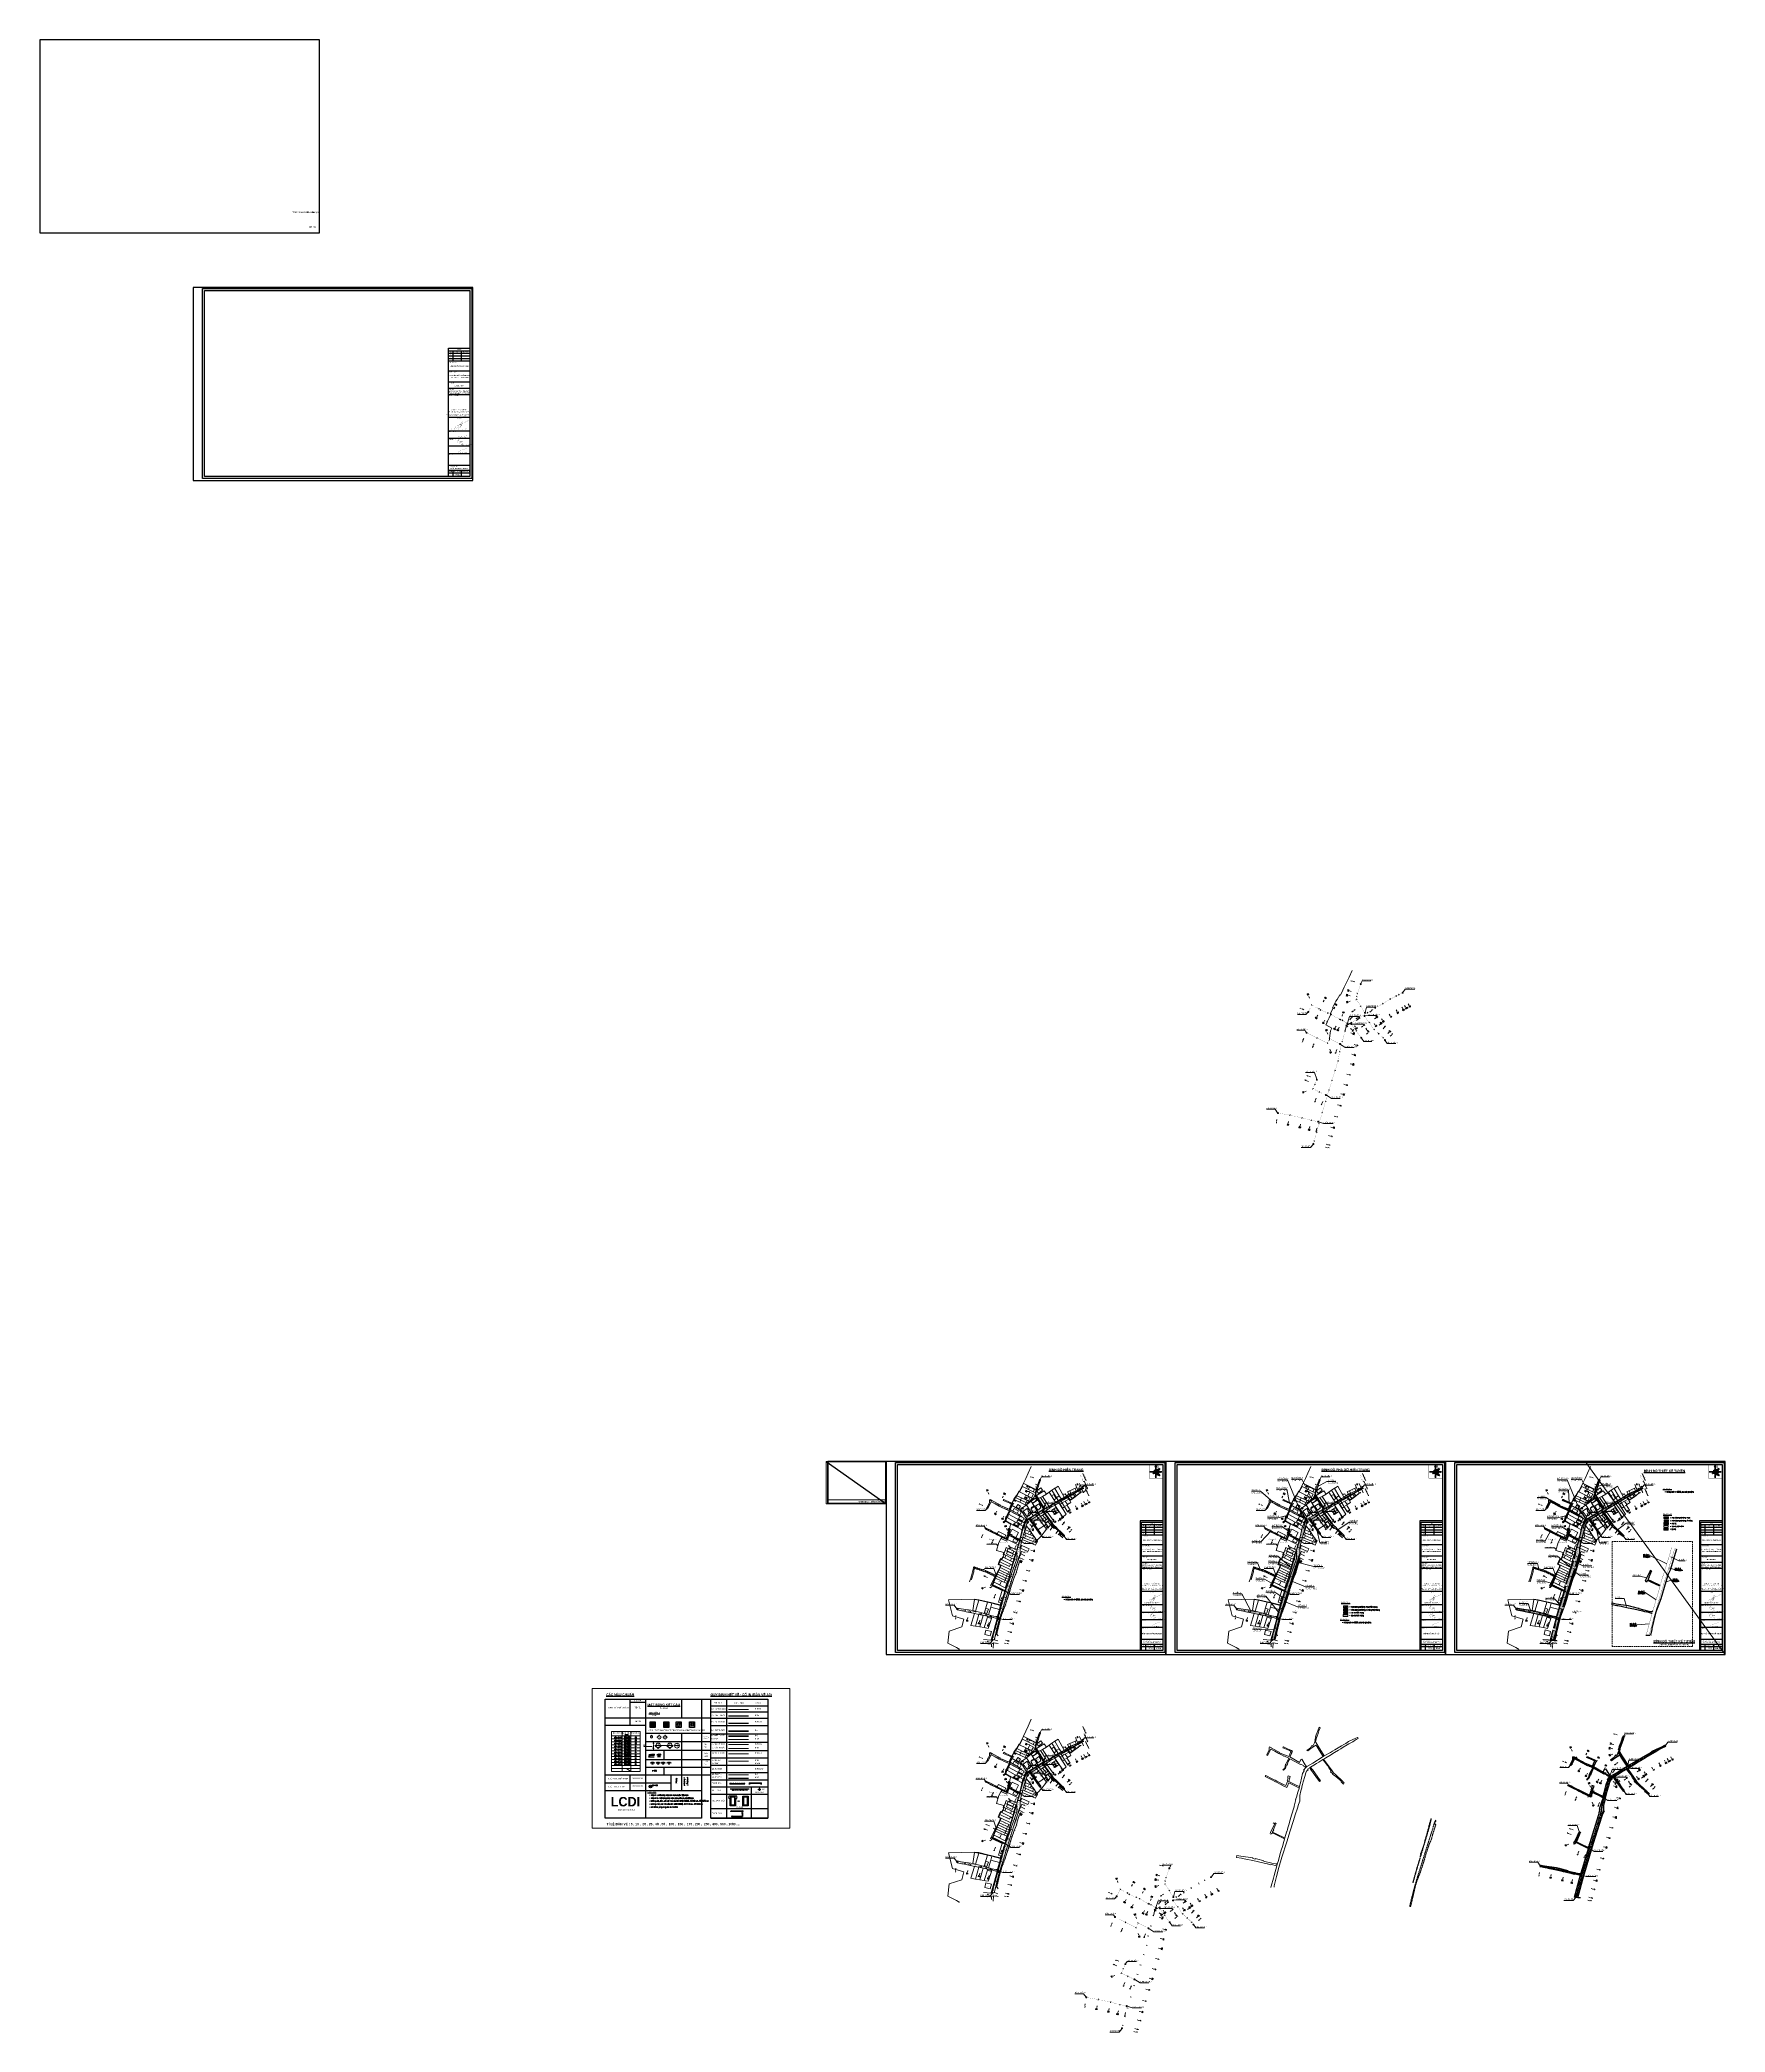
# Model space of a CAD drawing. Header units: metres. Extents: x 596585 to 599449, y 2303977 to 2307363.
import ezdxf
from ezdxf.enums import TextEntityAlignment as Align

# ---------------------------------------------------------------- set-up
doc = ezdxf.new("R2010")
doc.units = ezdxf.units.M
doc.header["$MEASUREMENT"] = 0
doc.set_wipeout_variables(frame=1)
doc.header["$PDMODE"] = 2
doc.header["$PDSIZE"] = 0.1
for name, pattern in [('CENTERX2', [4, 2.5, -0.5, 0.5, -0.5]), ('DASHDOT', [1, 0.5, -0.25, 0, -0.25]), ('DASHDOTTED', [0.2, 0.1, -0.05, 0, -0.05]), ('HIDDEN', [0.375, 0.25, -0.125])]:
    doc.linetypes.add(name, pattern=pattern)
for name, color, linetype in [('BT7-THAY', 7, 'Continuous'), ('Diep_Layer8', 8, 'Continuous'), ('duong', 3, 'Continuous'), ('DUONG DIEN', 20, 'Continuous'), ('DUONG NUOC', 2, 'Continuous'), ('ga', 5, 'Continuous'), ('GHI CHU', 7, 'Continuous'), ('GHICHU', 7, 'Continuous'), ('KHUNGTEN', 5, 'Continuous'), ('KYHIEU', 250, 'Continuous'), ('NHA', 2, 'Continuous'), ('pntelev', 2, 'Continuous'), ('T.bao', 6, 'Continuous'), ('thep', 2, 'Continuous'), ('tram', 6, 'Continuous'), ('TUYEN', 7, 'Continuous'), ('TXT', 5, 'Continuous')]:
    doc.layers.add(name, color=color, linetype=linetype)
for name, color, linetype, lineweight in [('ISO', 153, 'Continuous', 13), ('Khung', 1, 'Continuous', 35), ('Khungbo', 32, 'Continuous', 25), ('Khungten_LCDI', 7, 'Continuous', 25), ('KICHTHUOC', 8, 'Continuous', 18), ('LC Dim', 8, 'Continuous', 18), ('LC Hatch', 252, 'Continuous', 9), ('LC Hatch @ 1 (1)', 252, 'Continuous', 0), ('LC ISO', 160, 'Continuous', 13), ('LC Khac', 4, 'Continuous', 9), ('LC MANH DUT', 35, 'HIDDEN', 5), ('LC Net dam 1', 30, 'Continuous', 30), ('LC Net dam2', 6, 'Continuous', 40), ('LC Net dam3', 1, 'Continuous', 60), ('LC Net khuat', 4, 'HIDDEN', 13), ('LC Net manh', 239, 'Continuous', 5), ('LC Net thay', 7, 'Continuous', 25), ('LC Net truc', 79, 'DASHDOT', 13), ('LC Text1', 3, 'Continuous', 20), ('LC Text2', 7, 'Continuous', 25), ('Level 10', 7, 'Continuous', 0), ('Level 22', 7, 'Continuous', 0), ('Level 46', 7, 'Continuous', 0), ('Text', 7, 'Continuous', 20), ('v-KICHTHUOC', 8, 'Continuous', 18), ('v-TEXT', 7, 'Continuous', 20)]:
    doc.layers.add(name, color=color, linetype=linetype, lineweight=lineweight)
doc.layers.add('KCS_Plotter', color=11, linetype='Continuous', plot=False)
doc.styles.add('arial', font='arial.ttf', dxfattribs={"width": 0.8})
doc.styles.add('Brief text', font='')
doc.styles.add('General text 2', font='arial.ttf')
doc.styles.add('ghi chu', font='arial.ttf')
doc.styles.add('HOATBIF', font='hoatbif.shx', dxfattribs={"width": 0.7})
doc.styles.add('LC 1', font='')
doc.styles.add('LC 2', font='', dxfattribs={"width": 0.7})
doc.styles.add('LC 3', font='vnsimli.shx', dxfattribs={"width": 0.75})
doc.styles.add('LC3', font='', dxfattribs={"width": 0.8})
doc.styles.add('Legend', font='calibri.ttf')
doc.styles.add('STYLE1', font='')
doc.styles.add('T1', font='Vnsimli.shx', dxfattribs={"width": 0.7})
doc.styles.add('T2', font='', dxfattribs={"width": 0.8})
doc.styles.add('Ten duong', font='', dxfattribs={"width": 0.85})
doc.styles.add('TENCOC', font='Vnromanc.shx')
doc.styles.add('text', font='hoatbif.shx', dxfattribs={"width": 0.7})
doc.styles.add('text1', font='', dxfattribs={"width": 0.7, "height": 300})
doc.styles.add('THANG2', font='')
doc.styles.add('VnAvantH-B', font='')
doc.styles.get('Brief text').set_extended_font_data('.VnHelvetInsH', bold=True)
doc.styles.get('LC 1').set_extended_font_data('.VnAvantH', bold=True)
doc.styles.get('LC 2').set_extended_font_data('.VnArial NarrowH')
doc.styles.get('LC3').set_extended_font_data('.VnArialH', bold=True)
doc.styles.get('STYLE1').set_extended_font_data('.VnArial')
doc.styles.get('T2').set_extended_font_data('.VnArialH')
doc.styles.get('Ten duong').set_extended_font_data('.VnBlackH')
doc.styles.get('text1').set_extended_font_data('.VnHelvetInsH', bold=True)
doc.styles.get('THANG2').set_extended_font_data('.VnHelvetInsH', bold=True)
doc.styles.get('VnAvantH-B').set_extended_font_data('.VnAvantH', bold=True)
doc.linetypes.add('ZIGZAG', pattern='A,0.0001,-0.2,[131,ltypeshp.shx,S=0.2,R=0,X=-0.2,Y=0],-0.4,[131,ltypeshp.shx,S=0.2,R=180,X=0.2,Y=0],-0.2', length=0.8001)
doc.dimstyles.new('1-100(1-25)', dxfattribs={"dimscale": 25, "dimtxt": 2.5, "dimasz": 0.35, "dimexe": 0.5, "dimexo": 0, "dimgap": 0.8, "dimtad": 1, "dimdec": 0, "dimzin": 0, "dimdsep": 46, "dimtxsty": 'HOATBIF', "dimblk1": 'DOT', "dimblk2": 'DOT', "dimsah": 1, "dimcen": -1, "dimdle": 1, "dimclrd": 256, "dimclre": 256, "dimclrt": 4, "dimadec": 3, "dimazin": 2, "dimtfac": 0.333333, "dimtdec": 0, "dimtix": 1, "dimtmove": 2, "dimatfit": 3, "dimldrblk": 'DOT', "dimfxl": 1, "dimtvp": 0.833333, "dimtolj": 1, "dimtzin": 0, "dimarcsym": 0})
doc.dimstyles.get("Standard").update_dxf_attribs({"dimtxt": 0.18, "dimasz": 0.18, "dimexe": 0.18, "dimexo": 0.0625, "dimgap": 0.09, "dimtad": 0, "dimtih": 1, "dimtoh": 1, "dimdec": 4, "dimzin": 0, "dimdsep": 46, "dimtxsty": 'Standard', "dimcen": 0.09, "dimadec": 0, "dimazin": 0, "dimtfac": 1, "dimtdec": 4, "dimtofl": 0, "dimtmove": 0, "dimatfit": 3, "dimfxl": 1, "dimtolj": 1, "dimtzin": 0, "dimarcsym": 0})
pattern_1 = [(196.400213, (599619.0397, 2305247.4362), (0.070586256, -0.23982823), [])]
pattern_2 = [(44.827088727, (0, 0), (-0.26436360276, 0.26596406813), [])]
pattern_3 = [(45, (598207.307368, 2304740.390247), (-0.0072604615, 0.0072604615), [])]
pattern_4 = [(45, (599157.707368, 2304740.390247), (-0.0072604615, 0.0072604615), [])]
pattern_5 = [(196.400213, (599619.0397, 2304817.5812), (0.070586256, -0.23982823), [])]
pattern_6 = [(44.827088727, (0, -429.855), (-0.26436360276, 0.26596406813), [])]
pattern_7 = [(45, (598682.507368, 2304740.390247), (-0.0072604615, 0.0072604615), [])]
pattern_8 = [(140, (598794.324, 2304714.6822), (0.1882564, 2.1517805), [0.225, -2.475]), (85, (598794.324, 2304714.6822), (-2.256576, -0.416254), [0.18, -1.98]), (190.45144, (598794.3397, 2304714.8616), (-2.06832, 1.7355265), [0.191221, -2.103426]), (136.1842, (598793.724, 2304714.6822), (0.496558, 3.201724), [0.3375, -3.7125]), (186.63564, (598793.7653, 2304714.949), (-2.922356, 2.803986), [0.286831, -3.155141]), (81.1842, (598793.724, 2304714.6822), (-2.922356, 2.803986), [0.27, -2.97]), (111, (598793.874, 2304714.9822), (1.2078567, 1.790721), [0.225, -2.475]), (56, (598793.874, 2304714.9822), (-2.17545, 0.729946), [0.18, -1.98]), (161.45144, (598793.9746, 2304715.1315), (-0.9675935, 2.520667), [0.191221, -2.103426]), (127.5, (598794.324, 2304714.68224), (-0.9986816, 0.0364796), [0, -1.956, 0, -2.01, 0, -1.9875]), (97.5, (598794.324, 2304714.6822), (-1.1832351, 0.7892086), [0, -1.146, 0, -1.911, 0, -0.7575]), (57.5, (598794.324, 2304714.01324), (0.0676646, 1.6014673), [0, -0.75, 0, -2.34, 0, -3.105]), (47.5, (598794.324, 2304713.7132), (-0.300315, 1.7495585), [0, -0.975, 0, -1.554, 0, -2.205])]
pattern_9 = [(135, (598794.32397, 2304714.68224), (-0.4419417, -0.4419417), []), (225, (598794.32397, 2304714.68224), (0.4419417, -0.4419417), [])]
pattern_10 = [(135, (598794.32397, 2304714.68224), (-0.265165, -0.265165), []), (225, (598794.32397, 2304714.68224), (0.265165, -0.265165), [])]

# ---------------------------------------------------------------- blocks, each defined once
blk = doc.blocks.new('dj')
at = {"layer": 'Diep_Layer8', "color": 6}
blk.add_line((598291.8, 2304639.5), (598295.5, 2304639.5), dxfattribs=at)
for points in [[(598292.1, 2304639.8), (598291.8, 2304639.5)], [(598292.1, 2304639.2), (598291.8, 2304639.5)], [(598295.1, 2304639.8), (598295.5, 2304639.5)], [(598295.1, 2304639.2), (598295.5, 2304639.5)]]:
    blk.add_lwpolyline(points, dxfattribs=at)
blk.add_circle((598293.6, 2304639.5), 0.459, dxfattribs=at)
blk = doc.blocks.new('dc')
at = {"layer": 'KYHIEU', "color": 1, "lineweight": 0}
blk.add_lwpolyline([(-0.5, -0.5), (0.5, -0.5), (0.5, 0.5), (-0.5, 0.5)], close=True, dxfattribs=at)
for points in [[(0, 0.5), (0, 1)], [(0.5, 0), (1, 0)], [(-0.5, 0), (-1, 0)], [(0, -0.5), (0, -1)]]:
    blk.add_lwpolyline(points, dxfattribs=at)
at = {"layer": 'KYHIEU', "color": 1, "lineweight": 0, "const_width": 0.025}
blk.add_lwpolyline([(0, 0, 1), (0, 0, 1)], format="xyb", close=True, dxfattribs=at)
blk = doc.blocks.new('DXicon')
at = {"layer": 'LC Hatch', "ltscale": 50}
for points in [[(-1.2, 4.4), (-1.9, 5.3), (-4.4, 2.7)], [(4.4, 2.7), (1.9, 5.3), (1.2, 4.4)]]:
    blk.add_hatch(color=252, dxfattribs=at).paths.add_polyline_path(points)
at = {"layer": 'LC Net manh', "color": 8, "ltscale": 50}
for p, q in [((-1.9, 5.3), (-4.4, 2.7)), ((-4.4, 2.7), (-1.2, 4.4)), ((-2.1, 0.6), (1.9, 5.3)), ((2.1, 0.6), (-1.9, 5.3)), ((0, 0), (0, 6)), ((4.4, 2.7), (1.2, 4.4)), ((1.9, 5.3), (4.4, 2.7))]:
    blk.add_line(p, q, dxfattribs=at)
blk = doc.blocks.new('thep tron 2')
at = {"layer": 'LC Net dam2'}
for p, q in [((-0.5, 0.5), (0.5, 0.5)), ((0.4, 0.9), (-0.4, 0.1)), ((-0.4, 0.9), (0.4, 0.1)), ((0, 1), (0, 0))]:
    blk.add_line(p, q, dxfattribs=at)
blk.add_circle((0, 0.5), 0.5, dxfattribs=at)
blk = doc.blocks.new('theptron1')
at = {"layer": 'LC Net dam3'}
for p, q in [((-0.5, 0), (0.5, 0)), ((-0.4, 0.4), (0.4, -0.4)), ((0.4, 0.4), (-0.4, -0.4)), ((0, 0.5), (0, -0.5))]:
    blk.add_line(p, q, dxfattribs=at)
blk.add_circle((0, 0), 0.5, dxfattribs=at)
blk = doc.blocks.new('mat dat')
at = {"layer": 'LC Net manh'}
for p, q in [((2, 0), (3.7, -3)), ((3.7, 0), (2, -3)), ((3.1, 0), (4.9, -3)), ((4.9, 0), (3.1, -3))]:
    blk.add_line(p, q, dxfattribs=at)
blk.add_spline([(0, 0), (-1.2, -0.1), (1.2, -0.5), (-0.8, -0.8), (0.6, -1.1), (-0.2, -1.3), (0.1, -2.2), (0, -3)], degree=3, dxfattribs=at)
blk = doc.blocks.new('TTRUC')
at = {"layer": 'LC ISO'}
for p, q in [((-6.9, 0), (-10.1, 0)), ((0, 6.9), (0, 10.1)), ((6.9, 0), (10.1, 0)), ((0, -6.9), (0, -10.1))]:
    blk.add_line(p, q, dxfattribs=at)
at = {"layer": 'LC Net manh'}
blk.add_circle((0, 0), 6.95, dxfattribs=at)
blk = doc.blocks.new('TIEUDE1')
at = {"layer": 'LC Text2', "color": 7, "style": 'LC 1'}
blk.add_attdef('TIªU§Ò', text='', height=5, dxfattribs=at).set_placement((0, 0), align=Align.BOTTOM_CENTER)
blk.add_attdef('TL', text='', height=3, dxfattribs=at).set_placement((0, -2), align=Align.TOP_CENTER)
blk = doc.blocks.new('TIEUDE2')
at = {"layer": 'LC Text2', "color": 7, "style": 'LC 1'}
blk.add_attdef('%%UTIªU§Ò', text='', height=3.5, dxfattribs=at).set_placement((0, 0), align=Align.BOTTOM_CENTER)
blk.add_attdef('TL', text='', height=2.2, dxfattribs=at).set_placement((0, -1.8), align=Align.TOP_CENTER)
blk = doc.blocks.new('trich CT')
at = {"layer": 'LC ISO'}
blk.add_line((-500, 0), (500, 0), dxfattribs=at)
blk.add_circle((0, 0), 500, dxfattribs=at)
at = {"layer": 'LC Text1', "style": 'text1'}
blk.add_attdef('T', text='', height=350, dxfattribs=at).set_placement((0, 223), align=Align.MIDDLE_CENTER)
at = {"layer": 'LC Text1', "linetype": 'ByBlock', "style": 'text', "width": 0.7}
blk.add_attdef('KT', text='', height=250, dxfattribs=at).set_placement((0, -217), align=Align.MIDDLE_CENTER)
blk = doc.blocks.new('*U19')
at = {"layer": 'LC ISO'}
h = blk.add_hatch(color=256, dxfattribs=at)
h.paths.add_polyline_path([(0, -8.5), (4.2, -4.2, -0.198912), (0, -6, -0.198912), (-4.2, -4.2)])
h.paths.add_polyline_path([(8.5, 0), (6, 0, -0.198912), (4.2, -4.2)])
h.paths.add_polyline_path([(-4.2, -4.2, -0.198912), (-6, 0), (-8.5, 0)])
h = blk.add_hatch(color=256, dxfattribs=at)
h.paths.add_polyline_path([(31.1, -8.5), (35.3, -4.2, -0.198912), (31.1, -6, -0.198912), (26.8, -4.2)])
h.paths.add_polyline_path([(39.6, 0), (37.1, 0, -0.198912), (35.3, -4.2)])
h.paths.add_polyline_path([(26.8, -4.2, -0.198912), (25.1, 0), (22.6, 0)])
for p, q in [((-6, 0), (6, 0)), ((25.1, 0), (37.1, 0))]:
    blk.add_line(p, q, dxfattribs=at)
for points in [[(6, 0), (8.5, 0), (0, -8.5), (-8.5, 0), (-6, 0)], [(37.1, 0), (39.6, 0), (31.1, -8.5), (22.6, 0), (25.1, 0)]]:
    blk.add_lwpolyline(points, dxfattribs=at)
for centre in [(0, 0), (31.1, 0)]:
    blk.add_circle(centre, 6, dxfattribs=at)
at = {"layer": 'LC MANH DUT', "linetype": 'HIDDEN', "ltscale": 300}
blk.add_line((6, 0), (25.1, 0), dxfattribs=at)
at = {"layer": 'LC Text1', "style": 'Brief text', "width": 0.8, "flags": 8}
for tag, p in [('VIEW-NUMBER2', (0, 52)), ('VIEW-NUMBER1', (0, 0))]:
    blk.add_attdef(tag, text='', height=3.5, dxfattribs=at).set_placement(p, align=Align.BOTTOM_CENTER)
at = {"layer": 'LC Text1', "style": 'arial', "width": 0.8, "flags": 8}
for tag, p in [('SHEET-NUMBER2', (0, 51.1)), ('SHEET-NUMBER1', (0, -0.9))]:
    blk.add_attdef(tag, text='', height=2.5, dxfattribs=at).set_placement(p, align=Align.TOP_CENTER)
blk = doc.blocks.new('Caodo1')
at = {"layer": 'LC Text1'}
blk.add_hatch(color=4, dxfattribs=at).paths.add_polyline_path([(0, 200), (0, 0), (243, 200)])
at = {"layer": 'LC Text1', "color": 4}
for p, q in [((324, 0), (-324, 0)), ((0, 0), (0, 200))]:
    blk.add_line(p, q, dxfattribs=at)
blk.add_lwpolyline([(-243, 200), (243, 200), (0, 0), (0, 0)], close=True, dxfattribs=at)
at = {"layer": 'LC Text1', "color": 4, "style": 'T1', "width": 0.8}
blk.add_attdef('%%P0,00', text='', height=250, dxfattribs=at).set_placement((-39, 460), align=Align.MIDDLE_CENTER)
blk = doc.blocks.new('bu lon')
at = {"layer": 'LC Khac', "color": 9}
for p, q in [((0.8, 0), (-0.8, 0)), ((0, -0.8), (0, 0.8))]:
    blk.add_line(p, q, dxfattribs=at)
at = {"layer": 'LC Khac', "color": 7}
blk.add_circle((0, 0), 0.5, dxfattribs=at)
blk = doc.blocks.new('MM')
at = {"layer": 'LC Khac', "xscale": 2.289702860291335, "yscale": 2.289702860291335, "zscale": 2.289702860291335}
blk.add_blockref('bu lon', (0, 0), dxfattribs=at)
blk = doc.blocks.new('CT')
at = {"layer": 'LC Text1', "lineweight": 15}
blk.add_hatch(color=4, dxfattribs=at).paths.add_polyline_path([(3.3, 1.6), (1.6, 1.6), (1.6, 0)])
at = {"layer": 'LC Text1', "color": 4, "lineweight": 15, "ltscale": 50}
for p, q in [((0, 3.1), (12, 3.1)), ((12.1, 0), (0, 0))]:
    blk.add_line(p, q, dxfattribs=at)
for points in [[(1.6, 0), (0, 1.6), (1.6, 1.6)], [(1.6, 6.4), (1.6, 0)], [(1.6, 0), (3.3, 1.6), (1.6, 1.6)]]:
    blk.add_lwpolyline(points, dxfattribs=at)
at = {"layer": 'LC Text1', "color": 4, "style": 'LC 3', "width": 0.75}
blk.add_attdef('CT', (1.9, 3.5), '', height=2.2, dxfattribs=at)
blk = doc.blocks.new('*U20')
at = {"layer": 'Defpoints'}
blk.add_lwpolyline([(0, 3), (-1.7, 2.4), (-2.8, 0.9), (-2.8, -0.9), (-1.7, -2.4), (0, -3), (1.7, -2.4), (2.8, -0.9), (2.8, 0.9), (1.7, 2.4)], close=True, dxfattribs=at)
at = {"layer": 'LC Text1', "style": 'General text 2', "width": 0.6, "flags": 8}
blk.add_attdef('SYMBOL', text='', height=3, dxfattribs=at).set_placement((0, 0), align=Align.MIDDLE_CENTER)
blk.add_wipeout([(0, 3), (-1.7, 2.4), (-2.8, 0.9), (-2.8, -0.9), (-1.7, -2.4), (0, -3), (1.7, -2.4), (2.8, -0.9), (2.8, 0.9), (1.7, 2.4)]).dxf.layer = 'LC Net manh'
at = {"layer": 'LC ISO'}
blk.add_circle((0, 0), 2.98, dxfattribs=at)
blk = doc.blocks.new('matcatdoc')
at = {"layer": 'LC Khac', "color": 1, "ltscale": 2}
for p, q in [((0, 485), (0, 0)), ((0, -550), (0, -1036))]:
    blk.add_line(p, q, dxfattribs=at)
for points in [[(134, 243, 0, 471, 0), (37, 243, 275, 275, 0)], [(134, -793, 0, 471, 0), (37, -793, 275, 275, 0)]]:
    blk.add_lwpolyline(points, format="xyseb", dxfattribs=at)
at = {"layer": 'LC MANH DUT', "ltscale": 200}
blk.add_line((0, -49), (0, -506), dxfattribs=at)
at = {"ltscale": 2, "style": 'LC 1'}
for p in [(-179, 243), (-179, -793)]:
    blk.add_attdef('LC', text='', height=330, dxfattribs=at).set_placement(p, align=Align.MIDDLE_CENTER)
blk = doc.blocks.new('*U18')
at = {"layer": 'LC Khac', "color": 1, "ltscale": 2}
for p, q in [((0, 0), (-485, 0)), ((1271, 0), (785, 0))]:
    blk.add_line(p, q, dxfattribs=at)
for points in [[(-243, -134, 0, 471, 0), (-243, -37, 275, 275, 0)], [(1028, -134, 0, 471, 0), (1028, -37, 275, 275, 0)]]:
    blk.add_lwpolyline(points, format="xyseb", dxfattribs=at)
at = {"layer": 'LC MANH DUT', "ltscale": 300}
blk.add_line((66, 0), (732, 0), dxfattribs=at)
at = {"ltscale": 2, "style": 'LC 1'}
for p in [(-243, 222), (1028, 222)]:
    blk.add_attdef('LC', text='', height=330, dxfattribs=at).set_placement(p, align=Align.MIDDLE_CENTER)
blk = doc.blocks.new('DODOC1')
at = {"layer": 'KICHTHUOC'}
blk.add_lwpolyline([(-630, 0, 0, 0, 0), (762, 0, 0, 66.7, 0), (443, 0, 66.7, 66.7, 0)], format="xyseb", dxfattribs=at)
at = {"layer": 'Text', "style": 'T1', "width": 0.8}
blk.add_attdef('DOC', text='', height=250, dxfattribs=at).set_placement((-79, 226), align=Align.MIDDLE_CENTER)
blk = doc.blocks.new('chu ki Miss Duyen')
at = {"layer": 'ISO', "ltscale": 2, "const_width": 40}
blk.add_lwpolyline([(843, 225), (838, 225), (836, 225), (834, 225), (832, 225), (830, 226), (828, 226), (827, 226), (826, 226), (825, 226), (824, 226), (823, 226), (821, 226), (820, 227), (819, 227), (818, 227), (817, 227), (816, 227), (815, 227), (814, 227), (813, 228), (812, 228), (810, 228), (809, 228), (808, 228), (807, 229), (806, 229), (805, 229), (804, 229), (803, 230), (801, 230), (800, 230), (799, 230), (798, 231), (797, 231), (795, 231), (794, 232), (793, 232), (792, 232), (791, 233), (789, 233), (788, 233), (787, 234), (786, 234), (785, 235), (783, 235), (782, 235), (781, 236), (780, 236), (779, 237), (778, 237), (777, 238), (776, 238), (776, 238), (775, 238), (775, 239), (774, 239), (774, 239), (773, 239), (773, 240), (772, 240), (771, 240), (771, 240), (770, 241), (770, 241), (769, 241), (769, 242), (768, 242), (768, 242), (767, 242), (767, 243), (766, 243), (766, 243), (765, 244), (765, 244), (765, 244), (764, 245), (764, 245), (763, 245), (763, 246), (762, 246), (762, 246), (762, 247), (761, 247), (761, 247), (760, 248), (760, 248), (760, 248), (759, 249), (759, 249), (759, 249), (758, 250), (758, 250), (758, 250), (758, 251), (757, 251), (757, 251), (757, 252), (756, 252), (756, 253), (756, 253), (756, 253), (756, 254), (755, 254), (755, 255), (755, 255), (755, 255), (755, 256), (755, 256), (754, 257), (754, 257), (754, 257), (754, 258), (754, 258), (754, 259), (754, 259), (754, 260), (754, 260), (754, 260), (754, 261), (754, 261), (754, 262), (754, 262), (754, 263), (754, 263), (754, 263), (754, 264), (754, 264), (754, 265), (754, 265), (754, 266), (754, 266), (754, 267), (754, 267), (755, 268), (755, 268), (755, 269), (755, 269), (755, 270), (755, 270), (755, 270), (756, 271), (756, 271), (756, 272), (756, 272), (756, 273), (757, 273), (757, 274), (757, 274), (757, 275), (758, 275), (758, 276), (758, 276), (758, 277), (759, 277), (759, 278), (759, 278), (759, 279), (760, 279), (760, 280), (760, 280), (761, 281), (761, 281), (761, 282), (762, 282), (762, 283), (762, 283), (763, 284), (763, 284), (763, 285), (764, 285), (764, 286), (764, 286), (765, 287), (766, 288), (767, 289), (767, 290), (768, 291), (769, 293), (770, 294), (771, 295), (771, 296), (772, 297), (773, 298), (774, 299), (775, 300), (776, 301), (777, 302), (778, 303), (778, 304), (780, 306), (781, 307), (782, 308), (783, 309), (784, 310), (785, 311), (786, 312), (786, 312), (787, 313), (788, 314), (789, 315), (790, 316), (791, 317), (792, 318), (792, 319), (793, 320), (794, 321), (795, 322), (796, 323), (797, 324), (797, 324), (798, 325), (799, 326), (800, 327), (801, 328), (801, 329), (802, 330), (803, 330), (804, 331), (805, 332), (805, 333), (806, 334), (807, 335), (808, 336), (808, 336), (809, 337), (810, 338), (811, 339), (811, 340), (812, 340), (813, 341), (814, 343), (816, 344), (817, 346), (819, 348), (820, 349), (822, 351), (823, 352), (824, 354), (826, 355), (827, 357), (829, 358), (830, 360), (831, 361), (834, 364), (840, 370), (842, 372), (845, 376), (848, 379), (851, 382), (853, 386), (856, 389), (859, 392), (862, 395), (865, 398), (867, 401), (870, 404), (873, 407), (876, 411), (879, 414), (882, 417), (885, 420), (887, 423), (890, 427), (893, 430), (896, 433), (899, 436), (902, 440), (905, 443), (908, 446), (911, 449), (914, 453), (917, 456), (920, 459), (923, 462), (926, 466), (928, 469), (931, 472), (934, 476), (937, 479), (940, 482), (943, 486), (946, 489), (949, 492), (953, 495), (956, 499), (959, 502), (962, 505), (965, 509), (968, 512), (971, 515), (974, 519), (977, 522), (980, 525), (983, 529), (986, 532), (989, 535), (992, 538), (996, 542), (999, 545), (1002, 548), (1005, 552), (1008, 555), (1011, 558), (1014, 561), (1017, 565), (1021, 568), (1024, 571), (1027, 574), (1030, 578), (1033, 581), (1036, 584), (1040, 587), (1043, 591), (1046, 594), (1049, 596), (1052, 600), (1056, 603), (1059, 606), (1062, 610), (1065, 613), (1069, 616), (1072, 619), (1075, 622), (1078, 625), (1082, 628), (1085, 631), (1088, 634), (1091, 637), (1095, 640), (1098, 643), (1101, 646), (1105, 649), (1108, 652), (1111, 655), (1114, 658), (1118, 661), (1121, 664), (1124, 667), (1128, 670), (1131, 673), (1134, 676), (1138, 679), (1141, 682), (1144, 685), (1148, 688), (1151, 691), (1154, 694), (1158, 697), (1161, 700), (1165, 702), (1168, 705), (1171, 708), (1175, 711), (1178, 714), (1182, 717), (1185, 720), (1188, 722), (1192, 725), (1195, 728), (1199, 731), (1202, 734), (1205, 736), (1209, 739), (1212, 742), (1216, 745), (1219, 747), (1223, 750), (1226, 753), (1229, 756), (1233, 758), (1236, 761), (1240, 764), (1243, 767), (1247, 769), (1250, 772), (1254, 775), (1257, 777), (1261, 780), (1264, 783), (1268, 785), (1271, 788), (1275, 791), (1278, 793), (1282, 796), (1285, 799), (1289, 801), (1292, 804), (1296, 807), (1299, 809), (1303, 812), (1306, 815), (1310, 817), (1313, 820), (1317, 822), (1320, 825), (1324, 828), (1327, 830), (1331, 833), (1335, 835), (1338, 838), (1342, 840), (1345, 843), (1349, 846), (1352, 848), (1356, 851), (1360, 853), (1363, 856), (1367, 858), (1370, 861), (1374, 863), (1377, 866), (1381, 868), (1385, 871), (1392, 876), (1399, 881), (1406, 886), (1413, 891), (1421, 896), (1428, 901), (1435, 906), (1442, 911), (1447, 915), (1457, 921), (1464, 926), (1471, 931), (1479, 936), (1486, 941), (1493, 946), (1501, 950), (1508, 955), (1515, 960), (1523, 965), (1530, 970), (1537, 975), (1545, 980), (1552, 984), (1559, 989), (1567, 994), (1574, 999), (1582, 1004), (1589, 1008), (1596, 1013), (1604, 1018), (1611, 1023), (1619, 1028), (1626, 1032), (1634, 1037), (1641, 1042), (1648, 1046), (1656, 1051), (1663, 1056), (1671, 1061), (1678, 1065), (1686, 1070), (1693, 1075), (1701, 1079), (1708, 1084), (1716, 1089), (1723, 1093), (1731, 1098), (1738, 1103), (1746, 1107), (1753, 1112), (1761, 1116), (1769, 1121), (1776, 1126), (1784, 1130), (1791, 1135), (1799, 1139), (1806, 1144), (1814, 1148), (1822, 1153), (1829, 1158), (1837, 1162), (1844, 1167), (1852, 1171), (1860, 1176), (1867, 1180), (1875, 1185), (1882, 1189), (1890, 1194), (1898, 1198), (1905, 1203), (1913, 1207), (1921, 1212), (1928, 1216), (1936, 1220), (1943, 1225), (1951, 1229), (1959, 1234), (1964, 1237), (1974, 1243), (1982, 1247), (1989, 1251), (1997, 1256), (2005, 1260), (2012, 1265), (2020, 1269), (2028, 1273), (2036, 1278), (2043, 1282), (2051, 1286), (2059, 1291), (2066, 1295), (2074, 1299), (2082, 1304), (2089, 1308), (2097, 1312), (2105, 1317), (2113, 1321), (2120, 1325), (2128, 1330), (2136, 1334), (2144, 1338), (2151, 1342), (2159, 1347), (2167, 1351), (2175, 1355), (2182, 1359), (2190, 1364), (2198, 1368), (2206, 1372), (2213, 1376), (2221, 1381), (2229, 1385), (2237, 1389), (2244, 1393), (2252, 1397), (2260, 1402), (2268, 1406), (2276, 1410), (2283, 1414), (2291, 1418), (2299, 1422), (2307, 1426), (2315, 1431), (2322, 1435), (2330, 1439), (2338, 1443), (2346, 1447), (2354, 1451), (2361, 1455), (2369, 1459), (2377, 1464), (2385, 1468), (2393, 1472), (2401, 1476), (2408, 1480), (2416, 1484), (2424, 1488), (2432, 1492), (2440, 1496), (2448, 1500), (2456, 1504), (2463, 1508), (2471, 1512), (2479, 1516), (2487, 1520), (2495, 1524), (2503, 1528), (2511, 1532), (2519, 1536), (2526, 1540), (2534, 1544), (2542, 1548), (2550, 1552), (2558, 1556), (2566, 1560), (2574, 1564), (2582, 1568), (2590, 1572), (2598, 1575), (2606, 1579), (2613, 1583), (2621, 1587), (2629, 1591), (2637, 1595), (2645, 1599), (2653, 1603), (2661, 1607), (2669, 1610), (2677, 1614), (2685, 1618), (2693, 1622), (2701, 1626), (2709, 1630), (2717, 1633), (2725, 1637), (2733, 1641), (2741, 1645), (2749, 1649), (2756, 1652), (2764, 1656), (2772, 1660), (2780, 1664), (2788, 1668), (2796, 1671), (2804, 1675), (2812, 1679), (2820, 1683), (2828, 1686), (2836, 1690), (2844, 1694), (2852, 1698), (2860, 1701), (2868, 1705), (2876, 1709), (2884, 1712), (2892, 1716), (2900, 1720), (2908, 1723), (2916, 1727), (2925, 1731), (2933, 1734), (2941, 1738), (2949, 1742), (2957, 1745), (2965, 1749), (2973, 1753), (2981, 1756), (2989, 1760), (2997, 1763), (3005, 1767), (3013, 1771), (3021, 1774), (3029, 1778), (3037, 1781), (3045, 1785), (3053, 1789), (3061, 1792), (3069, 1796), (3078, 1799), (3086, 1803), (3094, 1806), (3102, 1810), (3110, 1813), (3118, 1817), (3126, 1820), (3134, 1824), (3142, 1827), (3150, 1831), (3156, 1833), (3167, 1838), (3175, 1841), (3183, 1845), (3191, 1848), (3199, 1852), (3207, 1855), (3215, 1859), (3223, 1862), (3232, 1866), (3240, 1869), (3248, 1873), (3256, 1876), (3264, 1879), (3272, 1883), (3280, 1886), (3288, 1890), (3297, 1893), (3305, 1896), (3313, 1900), (3321, 1903), (3329, 1907), (3337, 1910), (3345, 1913), (3354, 1917), (3362, 1920), (3370, 1923), (3378, 1927), (3386, 1930), (3394, 1933), (3403, 1937), (3411, 1940), (3419, 1944), (3427, 1947), (3435, 1950), (3452, 1957), (3468, 1963), (3484, 1970), (3501, 1977), (3517, 1983), (3534, 1990), (3550, 1996), (3566, 2003), (3583, 2009), (3599, 2016), (3616, 2022), (3632, 2029), (3648, 2035), (3665, 2042), (3681, 2048), (3698, 2055), (3714, 2061), (3731, 2068), (3747, 2074), (3763, 2081), (3780, 2087), (3796, 2093), (3813, 2100), (3828, 2106)], dxfattribs=at)
blk = doc.blocks.new('nguyen thi thanh thuy')
at = {"layer": 'ISO', "ltscale": 2, "const_width": 40}
blk.add_lwpolyline([(-2685, -1690, -0.0063877), (-2178, -1117, -0.0085568), (-1977, -905, -0.0170865), (-1770, -708, -0.1020868), (-833, -161, -0.0398331), (-270, -16, -0.0205119), (-90, 8, -0.0444968), (98, 9, -0.0558697), (182, -8, -0.1136327), (236, -42, -0.1764328), (258, -92, -0.0770332), (254, -135, -0.0695344), (223, -210, -0.0385691), (166, -296, -0.0303679), (57, -421, -0.0823822), (-675, -942, -0.0351577), (-905, -1035, -0.0444105), (-1026, -1062, -0.0669484), (-1091, -1062, -0.1434086), (-1132, -1043, -0.1761308), (-1149, -1007, -0.069024), (-1148, -973, -0.0598872), (-1131, -911, -0.036714), (-1079, -807, -0.0190232), (-1000, -683, -0.0110055), (-898, -542, -0.0104199), (-645, -222, 0.0013552), (-76, 463, -0.0312306), (69, 631, -0.1806227), (82, 640, -0.6021976), (84, 631, -0.0559814), (56, 570, -0.0108457), (-28, 418, 0.0004639), (-371, -161, 0.0232403), (-439, -286, 1.6271128), (-437, -292, 0.049833), (-397, -245, 0.0054959), (-91, 162, -0.0116966), (26, 311, -0.0513805), (82, 370, -0.2885923), (95, 376, -0.3791063), (97, 362, -0.0403943), (80, 315, -0.0150429), (4, 153, 0.0268585), (-200, -261, 0.1601727), (-204, -278, 0.6244103), (-195, -273, 0.0341882), (-141, -204, -0.0153872), (148, 200, -0.034245), (183, 240, -0.3771715), (195, 246, -0.2757427), (195, 230, -0.0397052), (162, 143, -0.0071538), (29, -150, 0.0102693), (-53, -335, 0.0592072), (-81, -418, 0.494242), (-78, -431, 0.2094255), (-61, -421, 0.0315218), (-22, -378, 0.0121512), (92, -232, -0.0154116), (249, -26, -0.0668774), (274, -2, -1.0123135), (279, -8, -0.0552246), (269, -38, -0.0195011), (211, -159, -0.0089675), (2, -538, -0.0052499), (-207, -898, -0.0418751), (-284, -1018, -0.365695), (-264, -970, -0.007459), (-39, -543, 0.0008281), (491, 447, 0.0162439), (598, 659, 0.0588099), (711, 1009, 0.0394131), (734, 1174, 0.0600036), (730, 1242, 0.2406458), (692, 1298, 0.1344535), (647, 1305, 0.0713719), (590, 1291, 0.0406837), (523, 1258, 0.0565007), (335, 1112, 0.0717517), (65, 772, 0.0457041), (5, 642, 0.0585734), (-12, 565, 0.1164753), (-5, 505, 0.1659117), (30, 466, 0.0962446), (88, 446, 0.048338), (165, 443, 0.0366176), (301, 460, 0.0626357), (1097, 724, 0.0104896), (1469, 913, -0.0060809), (1725, 1041, -0.0072516), (2275, 1297, -0.0038455), (2852, 1552)], format="xyb", dxfattribs=at)
blk = doc.blocks.new('Nguyen Manh Dung')
at = {"layer": 'LC ISO', "const_width": 60}
for points in [[(-1870, 1732), (-1922, 1783), (-1970, 1833), (-2008, 1881), (-2021, 1904), (-2030, 1922), (-2036, 1946), (-2036, 1965), (-2032, 1984), (-2024, 2001), (-2013, 2017), (-1997, 2033), (-1956, 2060), (-1902, 2084), (-1839, 2104), (-1766, 2121), (-1686, 2135), (-1601, 2145), (-1512, 2153), (-1330, 2161), (-1222, 2162), (-1153, 2160), (-1069, 2157), (-989, 2152), (-911, 2144), (-837, 2135), (-695, 2110), (-564, 2078), (-443, 2038), (-329, 1991), (-223, 1936), (-123, 1874), (-29, 1805), (62, 1728), (149, 1645), (256, 1528), (315, 1458), (354, 1407), (390, 1354), (422, 1299), (437, 1269), (469, 1185), (484, 1126), (494, 1065), (499, 1003), (499, 941), (494, 878), (485, 814), (471, 750), (453, 686), (431, 622), (405, 559), (376, 496), (307, 372), (227, 253), (136, 140), (37, 34), (-37, -34), (-125, -106), (-181, -145), (-238, -181), (-295, -210), (-353, -234), (-410, -250), (-483, -260), (-523, -259), (-578, -251), (-632, -234), (-684, -211), (-736, -180), (-785, -143), (-833, -100), (-879, -52), (-923, 1), (-965, 58), (-1005, 119), (-1042, 183), (-1077, 249), (-1138, 388), (-1194, 552), (-1208, 601), (-1223, 671), (-1233, 739), (-1236, 803), (-1230, 862), (-1211, 919), (-1186, 959), (-1148, 997), (-1101, 1027), (-1045, 1052), (-983, 1070), (-915, 1083), (-844, 1090), (-769, 1093), (-693, 1092), (-616, 1088), (-517, 1077), (-468, 1069), (-329, 1041), (-199, 1004), (-78, 960), (38, 909), (148, 854), (254, 795), (460, 671)], [(-814, -118), (-802, 50), (-790, 217), (-778, 385), (-765, 552), (-753, 720), (-741, 888), (-729, 1055), (-717, 1223), (-705, 1390), (-693, 1558), (-681, 1725)], [(477, 775), (449, 689), (422, 605), (409, 565), (396, 525), (384, 487), (373, 450), (361, 415), (351, 382), (342, 351), (333, 323), (325, 298), (319, 275), (313, 256), (309, 240), (306, 227), (304, 218), (304, 214), (305, 213), (306, 215), (308, 217), (310, 221), (313, 227), (315, 232), (318, 240), (326, 258), (336, 280), (346, 306), (358, 334), (370, 365), (384, 398), (398, 433), (427, 504), (457, 575), (472, 609), (486, 641), (500, 671), (514, 699), (526, 723), (538, 744), (548, 761), (553, 767), (557, 773), (561, 777), (565, 780), (568, 781), (571, 781), (573, 779), (575, 776), (576, 771), (577, 764), (578, 756), (578, 746), (577, 735), (577, 723), (575, 695), (572, 664), (569, 631), (565, 596), (560, 527), (558, 494), (558, 464), (560, 438), (561, 426), (564, 416), (566, 408), (570, 401), (574, 395), (580, 391), (584, 390), (590, 390), (597, 392), (605, 396), (613, 401), (622, 408), (631, 416), (641, 425), (662, 447), (684, 472), (707, 500), (731, 530), (779, 593), (802, 623), (825, 652), (846, 678), (866, 701), (875, 710), (884, 719), (892, 726), (900, 732), (906, 737), (913, 740), (918, 741), (922, 740), (926, 737), (929, 732), (931, 725), (931, 717), (932, 706), (931, 694), (930, 680), (929, 666), (925, 634), (920, 601), (915, 568), (912, 536), (910, 522), (909, 508), (909, 496), (909, 485), (911, 476), (913, 469), (914, 466), (920, 461), (925, 461), (931, 462), (937, 465), (945, 470), (953, 476), (962, 484), (971, 493), (981, 503), (1003, 526), (1026, 551), (1076, 605), (1101, 632), (1126, 657), (1150, 679), (1162, 688), (1173, 697), (1184, 704), (1195, 709), (1205, 713), (1214, 715), (1223, 715), (1228, 715), (1239, 710), (1246, 704), (1252, 697), (1258, 688), (1263, 677), (1267, 665), (1275, 639), (1281, 609), (1286, 576), (1290, 543), (1293, 510), (1296, 479), (1299, 451), (1302, 426), (1304, 416), (1306, 405), (1308, 399), (1310, 394), (1312, 389), (1315, 387), (1318, 385), (1321, 385), (1324, 387), (1327, 389), (1331, 393), (1334, 399), (1342, 412), (1350, 430), (1359, 452), (1368, 477), (1377, 505), (1386, 536), (1396, 569), (1406, 605), (1426, 679), (1466, 833), (1475, 870), (1485, 906), (1494, 941), (1502, 973), (1510, 1003), (1518, 1031), (1524, 1055), (1531, 1075), (1538, 1095), (1541, 1104), (1545, 1112), (1549, 1116), (1552, 1117), (1554, 1113), (1556, 1106), (1557, 1095), (1558, 1081), (1558, 1065), (1558, 1045), (1557, 1023), (1557, 998), (1556, 971), (1554, 942), (1553, 911), (1552, 878), (1550, 844), (1546, 772), (1543, 696), (1540, 617), (1538, 537), (1537, 458), (1537, 381), (1540, 306), (1541, 276), (1544, 237), (1547, 204), (1550, 173), (1557, 113), (1565, 57), (1573, 5), (1580, -45), (1586, -93), (1590, -139), (1592, -185), (1590, -230), (1584, -276), (1580, -299), (1573, -328), (1568, -347), (1560, -371), (1551, -395), (1540, -419), (1528, -444), (1515, -467), (1501, -491), (1485, -513), (1469, -535), (1451, -556), (1432, -576), (1412, -594), (1390, -611), (1368, -626), (1344, -640), (1320, -652), (1288, -663), (1267, -668), (1239, -673), (1211, -676), (1183, -677), (1155, -676), (1128, -673), (1103, -668), (1079, -662), (1056, -653), (1039, -645), (1019, -632), (1004, -620), (992, -605), (982, -590), (975, -573), (970, -555), (966, -536), (965, -516), (966, -494), (969, -472), (973, -449), (979, -424), (987, -399), (996, -373), (1006, -346), (1018, -319), (1031, -291), (1060, -233), (1093, -172), (1128, -111), (1166, -48), (1246, 81)]]:
    blk.add_lwpolyline(points, dxfattribs=at)
blk = doc.blocks.new('a2')
at = {"layer": 'Defpoints', "flags": 128}
blk.add_lwpolyline([(297, 102.5), (0, 102.5), (0, -102.5), (297, -102.5)], close=True, dxfattribs=at)
at = {"layer": 'KHUNGTEN'}
blk.add_lwpolyline([(295.9, -100.5), (10, -100.5), (10, 101.4), (295.9, 101.4)], close=True, dxfattribs=at)
blk.add_lwpolyline([(293.8, 39.5), (269.6, 39.5), (269.6, -98.4)], dxfattribs=at)
at = {"layer": 'T.bao'}
for p, q in [((271.1, 35.3), (293.8, 35.3)), ((271.1, 32.6), (293.8, 32.6)), ((271.1, 29.9), (293.8, 29.9)), ((271.1, 27.2), (293.8, 27.2)), ((275.5, 35.3), (275.5, 24.5)), ((284.7, 35.3), (284.7, 24.5)), ((271.1, -57.6), (293.8, -57.6)), ((271.1, -65.6), (293.8, -65.6)), ((271.1, -73.7), (293.8, -73.7)), ((271.1, -73.7), (293.8, -73.7)), ((271.1, -91.5), (293.8, -91.5)), ((271.1, -94.2), (293.8, -94.2)), ((275.5, -91.5), (275.5, -98.4)), ((284.7, -91.5), (284.7, -98.4))]:
    blk.add_line(p, q, dxfattribs=at)
at = {"layer": 'thep'}
for p, q in [((271.1, 24.5), (293.8, 24.5)), ((271.1, 14.1), (293.8, 14.1)), ((271.1, 2.3), (293.8, 2.3)), ((271.1, -4.4), (293.8, -4.4)), ((271.1, -11), (293.8, -11)), ((271.1, -35.3), (293.8, -35.3)), ((271.1, -49.6), (293.8, -49.6)), ((271.1, -86.3), (293.8, -86.3))]:
    blk.add_line(p, q, dxfattribs=at)
for points in [[(293.8, -98.4), (12.1, -98.4), (12.1, 99.3), (293.8, 99.3)], [(293.8, 38.1), (293.8, -98.4), (271.1, -98.4), (271.1, 38.1)]]:
    blk.add_lwpolyline(points, close=True, dxfattribs=at)
at = {"layer": 'TXT', "linetype": 'Continuous'}
blk.add_line((293.8, 38.1), (293.8, -98.4), dxfattribs=at)
at = {"layer": 'ISO', "xscale": 0.002842400315090711, "yscale": 0.002842400315090711, "zscale": 0.002842400315090711, "rotation": 352.0676215534355}
blk.add_blockref('chu ki Miss Duyen', (279.5, -72.8), dxfattribs=at)
at = {"layer": 'LC Net dam 1'}
for name, p, xscale, yscale, zscale in [('nguyen thi thanh thuy', (284.4, -43.2), 0.002956096327694343, 0.002956096327694343, 0.002956096327694343), ('Nguyen Manh Dung', (282.8, -54.6), 0.001998562721548159, 0.001998562721548159, 0.001998562721548159), ('Nguyen Manh Dung', (282.8, -62.6), 0.001998562721548159, 0.001998562721548159, 0.001998562721548159)]:
    blk.add_blockref(name, p, dxfattribs=dict(at, xscale=xscale, yscale=yscale, zscale=zscale))
at = {"layer": 'BT7-THAY', "linetype": 'ByBlock', "style": 'VnAvantH-B'}
for s, height, width, p in [('ubnd ph\xadêng §»NG GIANG', 1.013, 0.85, (282.5, 18.4)), ('§»NG GIANG, quËn ng« quyÒn', 1.013, 0.85, (282.4, -10.3)), ('ngâ 384 L¹CH TRAY, PH¦êNG', 1.013, 0.85, (282, -8.2)), ('nÒn mÆt ngâ', 1.013, 0.85, (282, -2.3)), ('thiÕt kÕ b¶n vÏ thi c«ng', 1.14, 0.7, (282.4, -90.2))]:
    blk.add_text(s, height=height, dxfattribs=dict(at, width=width)).set_placement(p, align=Align.CENTER)
at = {"layer": 'BT7-THAY', "insert": (282.4, 9.6), "char_height": 1.013, "width": 23.18, "attachment_point": 2, "line_spacing_factor": 1.372151, "style": 'VnAvantH-B'}
blk.add_mtext('{\\W0.85;duy tu, söa ch÷a NGâ 384 L¹CH TRAY, PH¦êNG §»NG GIANG}', dxfattribs=at)
at = {"layer": 'GHICHU', "color": 0, "style": 'THANG2'}
blk.add_text('2022', height=1.41, dxfattribs=at).set_placement((280.8, -96.9), align=Align.CENTER)
at = {"layer": 'TXT', "linetype": 'Continuous'}
for s, height, style, width, p in [('lÇn', 0.788, 'T2', 0.9, (273.2, 33.6)), ('1', 0.788, 'T2', 0.9, (273.2, 30.9)), ('2', 0.788, 'T2', 0.9, (273.2, 28.2)), ('3', 0.788, 'T2', 0.9, (273.2, 25.5)), ('ngµy', 0.788, 'T2', 0.9, (280.1, 33.6)), ('söa ®æi', 0.788, 'T2', 0.9, (282.7, 36.3)), ('x¸c nhËn', 0.788, 'T2', 0.9, (289.2, 33.6)), ('®c: sè 126 lª v¨n thuyÕt - kªnh d\xad¬ng - lª ch©n - hp', 0.69, 'T2', 0.8, (282.6, -32.7)), ('§T/fax: 02253.623.623      Email: Congty18@gmail.com', 0.69, 'STYLE1', 0.7, (282.5, -34.1)), ('c«ng ty cæ phÇn', 1.231, 'T2', 0.8, (282.5, -28.1)), ('nguyÔn thÞ thanh thñy', 0.887, 'T2', 0.8, (282.5, -48.2)), ('giai ®o¹n thùc hiÖn:', 0.69, 'T2', 0.8, (276.3, -87.7)), ('tû lÖ', 0.788, 'T2', 0.9, (273.3, -93.3)), ('hoµn thµnh', 0.788, 'T2', 0.9, (280.1, -93.3)), ('sè hiÖu b¶n vÏ', 0.788, 'T2', 0.9, (289.2, -93.3))]:
    blk.add_text(s, height=height, dxfattribs=dict(at, style=style, width=width)).set_placement(p, align=Align.CENTER)
at = {"layer": 'TXT', "linetype": 'Continuous', "style": 'T2'}
for s, height, width, p in [('chñ ®Çu t\xad :', 0.788, 0.9, (272.3, 22.8)), ('c«ng tr×nh :', 0.788, 0.9, (272.3, 12.4)), ('h¹ng môc :', 0.788, 0.9, (272.3, 0.6)), ('®¬n vÞ thiÕt kÕ:', 0.788, 0.9, (272.3, -12.6)), ('®Þa ®iÓm xd:', 0.788, 0.9, (272.4, -6.1)), ('gi¸m ®èc', 0.69, 0.8, (280.4, -36.9)), ('chñ nhiÖm thiÕt kÕ:', 0.69, 0.8, (271.7, -51)), ('thiÕt kÕ :', 0.69, 0.8, (271.8, -58.9)), ('ks. nguyÔn m¹nh dòng', 0.69, 0.8, (283.2, -57.2)), ('tªn b¶n vÏ :', 0.788, 0.9, (271.8, -75.5)), ('kiÓm tra:', 0.69, 0.8, (271.8, -66.8)), ('ks. nguyÔn m¹nh dòng', 0.69, 0.8, (283.2, -65.2)), ('vò thÞ duyªn', 0.69, 0.8, (283.2, -73.2))]:
    blk.add_text(s, height=height, dxfattribs=dict(at, width=width)).set_placement(p)
at = {"layer": 'TXT', "linetype": 'Continuous', "style": 'T2', "width": 0.9}
blk.add_text('t\xad vÊn ®Çu t\xad x©y dùng sè 18', height=0.946, dxfattribs=at).set_placement((282.4, -29.5), align=Align.MIDDLE)
blk = doc.blocks.new('*D27')
at = {"layer": 'Defpoints', "color": 0, "linetype": 'Continuous', "lineweight": 0, "transparency": 16777216}
for p in [(599189.9, 2304245.9), (599191.2, 2304245.6), (599191.6, 2304247.1)]:
    blk.add_point(p, dxfattribs=at)
at = {"layer": 'LC Net thay', "color": 0, "linetype": 'Continuous', "lineweight": 0, "transparency": 16777216}
for p, q in [((599191.2, 2304245.6), (599189.7, 2304246)), ((599189.9, 2304245.6), (599189.8, 2304245.4)), ((599191.5, 2304247.1), (599190, 2304247.5)), ((599190.3, 2304247.7), (599190.4, 2304248))]:
    blk.add_line(p, q, dxfattribs=at)
for points in [[(599189.8, 2304245.6), (599189.9, 2304245.6), (599189.9, 2304245.9)], [(599190.3, 2304247.7), (599190.4, 2304247.7), (599190.3, 2304247.4)]]:
    blk.add_solid(points, dxfattribs=at)
at = {"layer": 'LC Net thay', "color": 0, "linetype": 'Continuous', "lineweight": 0, "transparency": 16777216, "insert": (599190.1, 2304246.7), "char_height": 0.75, "attachment_point": 5}
blk.add_mtext('\\A1;1.58', dxfattribs=at)
blk = doc.blocks.new('*D28')
at = {"layer": 'Defpoints', "color": 0, "linetype": 'Continuous', "lineweight": 0, "transparency": 16777216}
for p in [(599191.6, 2304247.1), (599191.9, 2304248.5), (599193, 2304248.2)]:
    blk.add_point(p, dxfattribs=at)
at = {"layer": 'LC Net thay', "color": 0, "linetype": 'Continuous', "lineweight": 0, "transparency": 16777216}
for p, q in [((599191.7, 2304247.1), (599192.9, 2304246.8)), ((599192, 2304248.4), (599193.3, 2304248.2)), ((599192.6, 2304246.6), (599192.6, 2304246.3)), ((599193.1, 2304248.5), (599193.1, 2304248.7))]:
    blk.add_line(p, q, dxfattribs=at)
for points in [[(599192.6, 2304246.6), (599192.7, 2304246.6), (599192.7, 2304246.9)], [(599193, 2304248.5), (599193.1, 2304248.5), (599193, 2304248.2)]]:
    blk.add_solid(points, dxfattribs=at)
at = {"layer": 'LC Net thay', "color": 0, "linetype": 'Continuous', "lineweight": 0, "transparency": 16777216, "insert": (599192.8, 2304247.5), "char_height": 0.75, "attachment_point": 5}
blk.add_mtext('\\A1;1.38', dxfattribs=at)
blk = doc.blocks.new('*D29')
at = {"layer": 'Defpoints', "color": 0, "linetype": 'Continuous', "lineweight": 0, "transparency": 16777216}
for p in [(599174.2, 2304249.7), (599175.5, 2304249.4), (599175.9, 2304251.2)]:
    blk.add_point(p, dxfattribs=at)
at = {"layer": 'LC Net thay', "color": 0, "linetype": 'Continuous', "lineweight": 0, "transparency": 16777216}
for p, q in [((599175.4, 2304249.4), (599173.9, 2304249.8)), ((599174.1, 2304249.5), (599174.1, 2304249.2)), ((599175.8, 2304251.2), (599174.4, 2304251.6)), ((599174.7, 2304251.8), (599174.8, 2304252))]:
    blk.add_line(p, q, dxfattribs=at)
for points in [[(599174.1, 2304249.5), (599174.2, 2304249.4), (599174.2, 2304249.7)], [(599174.7, 2304251.8), (599174.7, 2304251.8), (599174.6, 2304251.5)]]:
    blk.add_solid(points, dxfattribs=at)
at = {"layer": 'LC Net thay', "color": 0, "linetype": 'Continuous', "lineweight": 0, "transparency": 16777216, "insert": (599174.4, 2304250.6), "char_height": 0.75, "attachment_point": 5}
blk.add_mtext('\\A1;1.85', dxfattribs=at)
blk = doc.blocks.new('*D30')
at = {"layer": 'Defpoints', "color": 0, "linetype": 'Continuous', "lineweight": 0, "transparency": 16777216}
for p in [(599175.9, 2304251.2), (599176.4, 2304253), (599177.2, 2304252.8)]:
    blk.add_point(p, dxfattribs=at)
at = {"layer": 'LC Net thay', "color": 0, "linetype": 'Continuous', "lineweight": 0, "transparency": 16777216}
for p, q in [((599176, 2304251.2), (599177, 2304251)), ((599176.5, 2304253), (599177.4, 2304252.8)), ((599176.8, 2304251.3), (599176.8, 2304251.4)), ((599177.1, 2304252.6), (599177.1, 2304252.4))]:
    blk.add_line(p, q, dxfattribs=at)
for points in [[(599176.7, 2304251.3), (599176.8, 2304251.3), (599176.7, 2304251)], [(599177, 2304252.6), (599177.1, 2304252.6), (599177.2, 2304252.8)]]:
    blk.add_solid(points, dxfattribs=at)
at = {"layer": 'LC Net thay', "color": 0, "linetype": 'Continuous', "lineweight": 0, "transparency": 16777216, "insert": (599176.9, 2304251.9), "char_height": 0.75, "attachment_point": 5}
blk.add_mtext('\\A1;1.88', dxfattribs=at)
blk = doc.blocks.new('*D31')
at = {"layer": 'Defpoints', "color": 0, "linetype": 'Continuous', "lineweight": 0, "transparency": 16777216}
for p in [(599155.2, 2304255.7), (599155.6, 2304257.6), (599156.9, 2304257.4)]:
    blk.add_point(p, dxfattribs=at)
at = {"layer": 'LC Net thay', "color": 0, "linetype": 'Continuous', "lineweight": 0, "transparency": 16777216}
for p, q in [((599155.3, 2304255.7), (599156.7, 2304255.4)), ((599155.7, 2304257.6), (599157.1, 2304257.3)), ((599156.5, 2304255.7), (599156.6, 2304255.9)), ((599156.8, 2304257.1), (599156.8, 2304256.9))]:
    blk.add_line(p, q, dxfattribs=at)
for points in [[(599156.5, 2304255.7), (599156.6, 2304255.7), (599156.5, 2304255.4)], [(599156.8, 2304257.1), (599156.8, 2304257.1), (599156.9, 2304257.4)]]:
    blk.add_solid(points, dxfattribs=at)
at = {"layer": 'LC Net thay', "color": 0, "linetype": 'Continuous', "lineweight": 0, "transparency": 16777216, "insert": (599156.7, 2304256.4), "char_height": 0.75, "attachment_point": 5}
blk.add_mtext('\\A1;1.98', dxfattribs=at)
blk = doc.blocks.new('*D32')
at = {"layer": 'Defpoints', "color": 0, "linetype": 'Continuous', "lineweight": 0, "transparency": 16777216}
for p in [(599153.8, 2304254), (599154.8, 2304253.8), (599155.2, 2304255.7)]:
    blk.add_point(p, dxfattribs=at)
at = {"layer": 'LC Net thay', "color": 0, "linetype": 'Continuous', "lineweight": 0, "transparency": 16777216}
for p, q in [((599154.7, 2304253.8), (599153.6, 2304254)), ((599155.1, 2304255.7), (599153.9, 2304255.9)), ((599153.9, 2304254.3), (599153.9, 2304254.4)), ((599154.1, 2304255.6), (599154.1, 2304255.4))]:
    blk.add_line(p, q, dxfattribs=at)
for points in [[(599153.8, 2304254.3), (599153.9, 2304254.2), (599153.8, 2304254)], [(599154.1, 2304255.6), (599154.2, 2304255.6), (599154.2, 2304255.9)]]:
    blk.add_solid(points, dxfattribs=at)
at = {"layer": 'LC Net thay', "color": 0, "linetype": 'Continuous', "lineweight": 0, "transparency": 16777216, "insert": (599154, 2304254.9), "char_height": 0.75, "attachment_point": 5}
blk.add_mtext('\\A1;1.93', dxfattribs=at)
blk = doc.blocks.new('*D33')
at = {"layer": 'Defpoints', "color": 0, "linetype": 'Continuous', "lineweight": 0, "transparency": 16777216}
for p in [(599134.8, 2304259.4), (599134.9, 2304261), (599135.7, 2304260.9)]:
    blk.add_point(p, dxfattribs=at)
at = {"layer": 'LC Net thay', "color": 0, "linetype": 'Continuous', "lineweight": 0, "transparency": 16777216}
for p, q in [((599134.9, 2304259.3), (599135.9, 2304259.3)), ((599135, 2304260.9), (599136, 2304260.9)), ((599135.6, 2304259), (599135.6, 2304258.8)), ((599135.8, 2304261.2), (599135.8, 2304261.4))]:
    blk.add_line(p, q, dxfattribs=at)
for points in [[(599135.6, 2304259), (599135.7, 2304259), (599135.6, 2304259.3)], [(599135.7, 2304261.2), (599135.8, 2304261.2), (599135.7, 2304260.9)]]:
    blk.add_solid(points, dxfattribs=at)
at = {"layer": 'LC Net thay', "color": 0, "linetype": 'Continuous', "lineweight": 0, "transparency": 16777216, "insert": (599135.7, 2304260.1), "char_height": 0.75, "attachment_point": 5}
blk.add_mtext('\\A1;1.61', dxfattribs=at)
blk = doc.blocks.new('*D34')
at = {"layer": 'Defpoints', "color": 0, "linetype": 'Continuous', "lineweight": 0, "transparency": 16777216}
for p in [(599133.8, 2304257.8), (599134.7, 2304257.7), (599134.8, 2304259.4)]:
    blk.add_point(p, dxfattribs=at)
at = {"layer": 'LC Net thay', "color": 0, "linetype": 'Continuous', "lineweight": 0, "transparency": 16777216}
for p, q in [((599134.6, 2304257.8), (599133.5, 2304257.8)), ((599134.7, 2304259.4), (599133.6, 2304259.4)), ((599133.8, 2304257.5), (599133.7, 2304257.3)), ((599133.9, 2304259.7), (599133.9, 2304260))]:
    blk.add_line(p, q, dxfattribs=at)
for points in [[(599133.7, 2304257.5), (599133.8, 2304257.5), (599133.8, 2304257.8)], [(599133.9, 2304259.7), (599133.9, 2304259.7), (599133.9, 2304259.4)]]:
    blk.add_solid(points, dxfattribs=at)
at = {"layer": 'LC Net thay', "color": 0, "linetype": 'Continuous', "lineweight": 0, "transparency": 16777216, "insert": (599133.8, 2304258.6), "char_height": 0.75, "attachment_point": 5}
blk.add_mtext('\\A1;1.61', dxfattribs=at)
blk = doc.blocks.new('*D35')
at = {"layer": 'Defpoints', "color": 0, "linetype": 'Continuous', "lineweight": 0, "transparency": 16777216}
for p in [(599203.3, 2304244.7), (599204.1, 2304247.7), (599205, 2304247.5)]:
    blk.add_point(p, dxfattribs=at)
at = {"layer": 'LC Net thay', "color": 0, "linetype": 'Continuous', "lineweight": 0, "transparency": 16777216}
for p, q in [((599203.4, 2304244.6), (599204.5, 2304244.4)), ((599204.2, 2304247.7), (599205.3, 2304247.4)), ((599204.3, 2304244.7), (599204.5, 2304245.4)), ((599204.9, 2304247.2), (599204.8, 2304246.4))]:
    blk.add_line(p, q, dxfattribs=at)
for points in [[(599204.3, 2304244.7), (599204.4, 2304244.7), (599204.2, 2304244.4)], [(599204.9, 2304247.2), (599205, 2304247.2), (599205, 2304247.5)]]:
    blk.add_solid(points, dxfattribs=at)
at = {"layer": 'LC Net thay', "color": 0, "linetype": 'Continuous', "lineweight": 0, "transparency": 16777216, "insert": (599204.6, 2304245.9), "char_height": 0.75, "attachment_point": 5}
blk.add_mtext('\\A1;3.13', dxfattribs=at)
blk = doc.blocks.new('*D36')
at = {"layer": 'Defpoints', "color": 0, "linetype": 'Continuous', "lineweight": 0, "transparency": 16777216}
for p in [(599201.3, 2304243.8), (599202.8, 2304243.2), (599203.3, 2304244.7)]:
    blk.add_point(p, dxfattribs=at)
at = {"layer": 'LC Net thay', "color": 0, "linetype": 'Continuous', "lineweight": 0, "transparency": 16777216}
for p, q in [((599202.7, 2304243.2), (599201, 2304243.9)), ((599201.2, 2304243.5), (599201.1, 2304243.3)), ((599203.2, 2304244.7), (599201.6, 2304245.3)), ((599201.9, 2304245.5), (599202, 2304245.7))]:
    blk.add_line(p, q, dxfattribs=at)
for points in [[(599201.1, 2304243.6), (599201.2, 2304243.5), (599201.3, 2304243.8)], [(599201.9, 2304245.5), (599202, 2304245.5), (599201.8, 2304245.2)]]:
    blk.add_solid(points, dxfattribs=at)
at = {"layer": 'LC Net thay', "color": 0, "linetype": 'Continuous', "lineweight": 0, "transparency": 16777216, "insert": (599201.6, 2304244.5), "char_height": 0.75, "attachment_point": 5}
blk.add_mtext('\\A1;1.56', dxfattribs=at)
blk = doc.blocks.new('*D37')
at = {"layer": 'Defpoints', "color": 0, "linetype": 'Continuous', "lineweight": 0, "transparency": 16777216}
for p in [(599215.9, 2304291.8), (599216.4, 2304289.9), (599217.1, 2304291.2)]:
    blk.add_point(p, dxfattribs=at)
at = {"layer": 'LC Net thay', "color": 0, "linetype": 'Continuous', "lineweight": 0, "transparency": 16777216}
for p, q in [((599216.3, 2304290), (599215, 2304290.6)), ((599215.1, 2304290.3), (599215, 2304290)), ((599217, 2304291.2), (599215.6, 2304291.9)), ((599216, 2304292), (599216.1, 2304292.3))]:
    blk.add_line(p, q, dxfattribs=at)
for points in [[(599215.1, 2304290.3), (599215.1, 2304290.3), (599215.2, 2304290.5)], [(599216, 2304292.1), (599216.1, 2304292), (599215.9, 2304291.8)]]:
    blk.add_solid(points, dxfattribs=at)
at = {"layer": 'LC Net thay', "color": 0, "linetype": 'Continuous', "lineweight": 0, "transparency": 16777216, "insert": (599215.6, 2304291.2), "char_height": 0.75, "attachment_point": 5}
blk.add_mtext('\\A1;1.44', dxfattribs=at)
blk = doc.blocks.new('*D38')
at = {"layer": 'Defpoints', "color": 0, "linetype": 'Continuous', "lineweight": 0, "transparency": 16777216}
for p in [(599215.5, 2304289.6), (599216.1, 2304289.3), (599216.4, 2304289.9)]:
    blk.add_point(p, dxfattribs=at)
at = {"layer": 'LC Net thay', "color": 0, "linetype": 'Continuous', "lineweight": 0, "transparency": 16777216}
for p, q in [((599216, 2304289.3), (599215.2, 2304289.7)), ((599215.3, 2304289.3), (599215.2, 2304289.1)), ((599216.3, 2304289.9), (599215.5, 2304290.3)), ((599215.9, 2304290.5), (599216, 2304290.7))]:
    blk.add_line(p, q, dxfattribs=at)
for points in [[(599215.3, 2304289.3), (599215.4, 2304289.3), (599215.5, 2304289.6)], [(599215.9, 2304290.5), (599215.9, 2304290.4), (599215.8, 2304290.2)]]:
    blk.add_solid(points, dxfattribs=at)
at = {"layer": 'LC Net thay', "color": 0, "linetype": 'Continuous', "lineweight": 0, "transparency": 16777216, "insert": (599215.6, 2304289.9), "char_height": 0.75, "attachment_point": 5}
blk.add_mtext('\\A1;0.73', dxfattribs=at)
blk = doc.blocks.new('*D39')
at = {"layer": 'Defpoints', "color": 0, "linetype": 'Continuous', "lineweight": 0, "transparency": 16777216}
for p in [(599205.3, 2304295.2), (599205.6, 2304295.8), (599206.2, 2304295.5)]:
    blk.add_point(p, dxfattribs=at)
at = {"layer": 'LC Net thay', "color": 0, "linetype": 'Continuous', "lineweight": 0, "transparency": 16777216}
for p, q in [((599205.4, 2304295.2), (599206.2, 2304294.8)), ((599205.7, 2304295.8), (599206.5, 2304295.4)), ((599205.8, 2304294.7), (599205.7, 2304294.5)), ((599206.3, 2304295.8), (599206.4, 2304296))]:
    blk.add_line(p, q, dxfattribs=at)
for points in [[(599205.8, 2304294.7), (599205.9, 2304294.7), (599205.9, 2304294.9)], [(599206.3, 2304295.8), (599206.4, 2304295.8), (599206.2, 2304295.5)]]:
    blk.add_solid(points, dxfattribs=at)
at = {"layer": 'LC Net thay', "color": 0, "linetype": 'Continuous', "lineweight": 0, "transparency": 16777216, "insert": (599206.1, 2304295.2), "char_height": 0.75, "attachment_point": 5}
blk.add_mtext('\\A1;0.65', dxfattribs=at)
blk = doc.blocks.new('*D40')
at = {"layer": 'Defpoints', "color": 0, "linetype": 'Continuous', "lineweight": 0, "transparency": 16777216}
for p in [(599204.2, 2304295), (599205, 2304294.6), (599205.3, 2304295.2)]:
    blk.add_point(p, dxfattribs=at)
at = {"layer": 'LC Net thay', "color": 0, "linetype": 'Continuous', "lineweight": 0, "transparency": 16777216}
for p, q in [((599204.9, 2304294.7), (599203.9, 2304295.2)), ((599204.1, 2304294.8), (599203.9, 2304294.5)), ((599205.2, 2304295.3), (599204.2, 2304295.8)), ((599204.6, 2304295.9), (599204.7, 2304296.1))]:
    blk.add_line(p, q, dxfattribs=at)
for points in [[(599204, 2304294.8), (599204.1, 2304294.8), (599204.2, 2304295)], [(599204.5, 2304295.9), (599204.6, 2304295.9), (599204.5, 2304295.6)]]:
    blk.add_solid(points, dxfattribs=at)
at = {"layer": 'LC Net thay', "color": 0, "linetype": 'Continuous', "lineweight": 0, "transparency": 16777216, "insert": (599204.3, 2304295.3), "char_height": 0.75, "attachment_point": 5}
blk.add_mtext('\\A1;0.68', dxfattribs=at)
blk = doc.blocks.new('*D41')
at = {"layer": 'Defpoints', "color": 0, "linetype": 'Continuous', "lineweight": 0, "transparency": 16777216}
for p in [(599194.2, 2304300.6), (599195.9, 2304301.2), (599196.3, 2304300.1)]:
    blk.add_point(p, dxfattribs=at)
at = {"layer": 'LC Net thay', "color": 0, "linetype": 'Continuous', "lineweight": 0, "transparency": 16777216}
for p, q in [((599194.4, 2304299.4), (599194.1, 2304299.3)), ((599194.3, 2304300.5), (599194.7, 2304299.2)), ((599195.9, 2304301.1), (599196.4, 2304299.8)), ((599196.5, 2304300.2), (599196.8, 2304300.3))]:
    blk.add_line(p, q, dxfattribs=at)
for points in [[(599194.4, 2304299.4), (599194.4, 2304299.3), (599194.6, 2304299.5)], [(599196.5, 2304300.2), (599196.5, 2304300.1), (599196.3, 2304300.1)]]:
    blk.add_solid(points, dxfattribs=at)
at = {"layer": 'LC Net thay', "color": 0, "linetype": 'Continuous', "lineweight": 0, "transparency": 16777216, "insert": (599195.5, 2304299.8), "char_height": 0.75, "attachment_point": 5}
blk.add_mtext('\\A1;1.76', dxfattribs=at)
blk = doc.blocks.new('*D42')
at = {"layer": 'Defpoints', "color": 0, "linetype": 'Continuous', "lineweight": 0, "transparency": 16777216}
for p in [(599191.8, 2304301), (599192.2, 2304299.8), (599194.3, 2304300.5)]:
    blk.add_point(p, dxfattribs=at)
at = {"layer": 'LC Net thay', "color": 0, "linetype": 'Continuous', "lineweight": 0, "transparency": 16777216}
for p, q in [((599191.6, 2304300.9), (599191.3, 2304300.8)), ((599192.2, 2304299.9), (599191.7, 2304301.2)), ((599194.2, 2304300.6), (599193.8, 2304301.9)), ((599194.1, 2304301.8), (599194.4, 2304301.8))]:
    blk.add_line(p, q, dxfattribs=at)
for points in [[(599191.5, 2304300.9), (599191.6, 2304300.9), (599191.8, 2304301)], [(599194.1, 2304301.8), (599194.1, 2304301.7), (599193.9, 2304301.7)]]:
    blk.add_solid(points, dxfattribs=at)
at = {"layer": 'LC Net thay', "color": 0, "linetype": 'Continuous', "lineweight": 0, "transparency": 16777216, "insert": (599192.8, 2304301.3), "char_height": 0.75, "attachment_point": 5}
blk.add_mtext('\\A1;2.16', dxfattribs=at)
blk = doc.blocks.new('*D43')
at = {"layer": 'Defpoints', "color": 0, "linetype": 'Continuous', "lineweight": 0, "transparency": 16777216}
for p in [(599197.6, 2304308.2), (599198.6, 2304307.8), (599198.9, 2304308.5)]:
    blk.add_point(p, dxfattribs=at)
at = {"layer": 'LC Net thay', "color": 0, "linetype": 'Continuous', "lineweight": 0, "transparency": 16777216}
for p, q in [((599197.7, 2304309), (599197.5, 2304309.2)), ((599197.7, 2304308.3), (599198.1, 2304309.2)), ((599198.7, 2304307.8), (599199.1, 2304308.7)), ((599199.2, 2304308.4), (599199.4, 2304308.3))]:
    blk.add_line(p, q, dxfattribs=at)
for points in [[(599197.7, 2304309.1), (599197.7, 2304309), (599198, 2304308.9)], [(599199.2, 2304308.4), (599199.2, 2304308.3), (599198.9, 2304308.5)]]:
    blk.add_solid(points, dxfattribs=at)
at = {"layer": 'LC Net thay', "color": 0, "linetype": 'Continuous', "lineweight": 0, "transparency": 16777216, "insert": (599198.5, 2304308.7), "char_height": 0.75, "attachment_point": 5}
blk.add_mtext('\\A1;1.07', dxfattribs=at)
blk = doc.blocks.new('*D44')
at = {"layer": 'Defpoints', "color": 0, "linetype": 'Continuous', "lineweight": 0, "transparency": 16777216}
for p in [(599196.1, 2304307.7), (599196.5, 2304308.7), (599197.6, 2304308.2)]:
    blk.add_point(p, dxfattribs=at)
at = {"layer": 'LC Net thay', "color": 0, "linetype": 'Continuous', "lineweight": 0, "transparency": 16777216}
for p, q in [((599195.9, 2304307.8), (599195.6, 2304308)), ((599196.5, 2304308.6), (599196, 2304307.5)), ((599197.6, 2304308.1), (599197.1, 2304307)), ((599197.5, 2304307.1), (599197.7, 2304307))]:
    blk.add_line(p, q, dxfattribs=at)
for points in [[(599195.9, 2304307.9), (599195.9, 2304307.8), (599196.1, 2304307.7)], [(599197.5, 2304307.2), (599197.4, 2304307.1), (599197.2, 2304307.2)]]:
    blk.add_solid(points, dxfattribs=at)
at = {"layer": 'LC Net thay', "color": 0, "linetype": 'Continuous', "lineweight": 0, "transparency": 16777216, "insert": (599196.7, 2304307.5), "char_height": 0.75, "attachment_point": 5}
blk.add_mtext('\\A1;1.20', dxfattribs=at)
blk = doc.blocks.new('*D45')
at = {"layer": 'Defpoints', "color": 0, "linetype": 'Continuous', "lineweight": 0, "transparency": 16777216}
for p in [(599200.2, 2304316.5), (599201, 2304315.8), (599201.3, 2304318)]:
    blk.add_point(p, dxfattribs=at)
at = {"layer": 'LC Net thay', "color": 0, "linetype": 'Continuous', "lineweight": 0, "transparency": 16777216}
for p, q in [((599200.2, 2304316.6), (599201.4, 2304318.2)), ((599201.1, 2304318.1), (599200.8, 2304318.3)), ((599201.1, 2304315.9), (599202.3, 2304317.5)), ((599202.4, 2304317.2), (599202.6, 2304317))]:
    blk.add_line(p, q, dxfattribs=at)
for points in [[(599201.1, 2304318.2), (599201, 2304318.1), (599201.3, 2304318)], [(599202.4, 2304317.2), (599202.3, 2304317.1), (599202.1, 2304317.3)]]:
    blk.add_solid(points, dxfattribs=at)
at = {"layer": 'LC Net thay', "color": 0, "linetype": 'Continuous', "lineweight": 0, "transparency": 16777216, "insert": (599201.7, 2304317.6), "char_height": 0.75, "attachment_point": 5}
blk.add_mtext('\\A1;1.09', dxfattribs=at)
blk = doc.blocks.new('*D46')
at = {"layer": 'Defpoints', "color": 0, "linetype": 'Continuous', "lineweight": 0, "transparency": 16777216}
for p in [(599201, 2304315.8), (599201.8, 2304315.2), (599202.7, 2304316.3)]:
    blk.add_point(p, dxfattribs=at)
at = {"layer": 'LC Net thay', "color": 0, "linetype": 'Continuous', "lineweight": 0, "transparency": 16777216}
for p, q in [((599201.1, 2304315.9), (599202, 2304317.2)), ((599201.6, 2304317.1), (599201.4, 2304317.3)), ((599201.9, 2304315.3), (599202.8, 2304316.6)), ((599202.9, 2304316.2), (599203.1, 2304316))]:
    blk.add_line(p, q, dxfattribs=at)
for points in [[(599201.7, 2304317.1), (599201.6, 2304317.1), (599201.9, 2304316.9)], [(599202.9, 2304316.2), (599202.9, 2304316.1), (599202.7, 2304316.3)]]:
    blk.add_solid(points, dxfattribs=at)
at = {"layer": 'LC Net thay', "color": 0, "linetype": 'Continuous', "lineweight": 0, "transparency": 16777216, "insert": (599202.3, 2304316.6), "char_height": 0.75, "attachment_point": 5}
blk.add_mtext('\\A1;1.00', dxfattribs=at)
blk = doc.blocks.new('*D47')
at = {"layer": 'Defpoints', "color": 0, "linetype": 'Continuous', "lineweight": 0, "transparency": 16777216}
for p in [(599238.1, 2304376.9), (599239.8, 2304376.1), (599240.2, 2304376.9)]:
    blk.add_point(p, dxfattribs=at)
at = {"layer": 'LC Net thay', "color": 0, "linetype": 'Continuous', "lineweight": 0, "transparency": 16777216}
for p, q in [((599239.7, 2304376.1), (599237.9, 2304377)), ((599238, 2304376.7), (599237.9, 2304376.4)), ((599240.1, 2304377), (599238.3, 2304377.9)), ((599238.7, 2304378), (599238.8, 2304378.3))]:
    blk.add_line(p, q, dxfattribs=at)
for points in [[(599237.9, 2304376.7), (599238, 2304376.7), (599238.1, 2304376.9)], [(599238.6, 2304378), (599238.7, 2304378), (599238.5, 2304377.8)]]:
    blk.add_solid(points, dxfattribs=at)
at = {"layer": 'LC Net thay', "color": 0, "linetype": 'Continuous', "lineweight": 0, "transparency": 16777216, "insert": (599238.3, 2304377.3), "char_height": 0.75, "attachment_point": 5}
blk.add_mtext('\\A1;0.97', dxfattribs=at)
blk = doc.blocks.new('*D48')
at = {"layer": 'Defpoints', "color": 0, "linetype": 'Continuous', "lineweight": 0, "transparency": 16777216}
for p in [(599240.2, 2304376.9), (599240.7, 2304377.9), (599242.2, 2304377.2)]:
    blk.add_point(p, dxfattribs=at)
at = {"layer": 'LC Net thay', "color": 0, "linetype": 'Continuous', "lineweight": 0, "transparency": 16777216}
for p, q in [((599240.3, 2304376.9), (599241.9, 2304376.1)), ((599240.8, 2304377.9), (599242.4, 2304377.1)), ((599241.6, 2304376), (599241.4, 2304375.7)), ((599242.3, 2304377.5), (599242.4, 2304377.7))]:
    blk.add_line(p, q, dxfattribs=at)
for points in [[(599241.5, 2304376), (599241.6, 2304376), (599241.7, 2304376.2)], [(599242.2, 2304377.5), (599242.3, 2304377.4), (599242.2, 2304377.2)]]:
    blk.add_solid(points, dxfattribs=at)
at = {"layer": 'LC Net thay', "color": 0, "linetype": 'Continuous', "lineweight": 0, "transparency": 16777216, "insert": (599241.9, 2304376.7), "char_height": 0.75, "attachment_point": 5}
blk.add_mtext('\\A1;1.10', dxfattribs=at)
blk = doc.blocks.new('*D49')
at = {"layer": 'Defpoints', "color": 0, "linetype": 'Continuous', "lineweight": 0, "transparency": 16777216}
for p in [(599222.5, 2304385.9), (599223.2, 2304383.9), (599225.8, 2304387.1)]:
    blk.add_point(p, dxfattribs=at)
at = {"layer": 'LC Net thay', "color": 0, "linetype": 'Continuous', "lineweight": 0, "transparency": 16777216}
for p, q in [((599222.6, 2304386), (599226.1, 2304387.2)), ((599223.3, 2304384), (599226.8, 2304385.2)), ((599225.9, 2304386.9), (599226, 2304386.6)), ((599226.5, 2304385.4), (599226.4, 2304385.6))]:
    blk.add_line(p, q, dxfattribs=at)
for points in [[(599226, 2304386.9), (599225.9, 2304386.9), (599225.8, 2304387.1)], [(599226.5, 2304385.4), (599226.4, 2304385.4), (599226.6, 2304385.1)]]:
    blk.add_solid(points, dxfattribs=at)
at = {"layer": 'LC Net thay', "color": 0, "linetype": 'Continuous', "lineweight": 0, "transparency": 16777216, "insert": (599226.2, 2304386.1), "char_height": 0.75, "attachment_point": 5}
blk.add_mtext('\\A1;2.14', dxfattribs=at)
blk = doc.blocks.new('*D50')
at = {"layer": 'Defpoints', "color": 0, "linetype": 'Continuous', "lineweight": 0, "transparency": 16777216}
for p in [(599219.7, 2304386.5), (599222, 2304387.4), (599222.6, 2304386)]:
    blk.add_point(p, dxfattribs=at)
at = {"layer": 'LC Net thay', "color": 0, "linetype": 'Continuous', "lineweight": 0, "transparency": 16777216}
for p, q in [((599221.9, 2304387.4), (599219.4, 2304386.4)), ((599219.6, 2304386.8), (599219.5, 2304387)), ((599222.5, 2304385.9), (599220, 2304384.9)), ((599220.4, 2304384.8), (599220.5, 2304384.5))]:
    blk.add_line(p, q, dxfattribs=at)
for points in [[(599219.6, 2304386.8), (599219.5, 2304386.7), (599219.7, 2304386.5)], [(599220.4, 2304384.8), (599220.3, 2304384.8), (599220.3, 2304385)]]:
    blk.add_solid(points, dxfattribs=at)
at = {"layer": 'LC Net thay', "color": 0, "linetype": 'Continuous', "lineweight": 0, "transparency": 16777216, "insert": (599220, 2304385.8), "char_height": 0.75, "attachment_point": 5}
blk.add_mtext('\\A1;1.60', dxfattribs=at)
blk = doc.blocks.new('*D51')
at = {"layer": 'Defpoints', "color": 0, "linetype": 'Continuous', "lineweight": 0, "transparency": 16777216}
for p in [(599214.4, 2304378.8), (599218.3, 2304380.2), (599219.1, 2304378)]:
    blk.add_point(p, dxfattribs=at)
at = {"layer": 'LC Net thay', "color": 0, "linetype": 'Continuous', "lineweight": 0, "transparency": 16777216}
for p, q in [((599218.2, 2304380.2), (599214.2, 2304378.7)), ((599214.5, 2304378.5), (599214.6, 2304378.2)), ((599219, 2304378), (599215, 2304376.5)), ((599215.1, 2304376.9), (599215, 2304377.2))]:
    blk.add_line(p, q, dxfattribs=at)
for points in [[(599214.5, 2304378.6), (599214.5, 2304378.5), (599214.4, 2304378.8)], [(599215.2, 2304376.9), (599215.1, 2304376.8), (599215.2, 2304376.6)]]:
    blk.add_solid(points, dxfattribs=at)
at = {"layer": 'LC Net thay', "color": 0, "linetype": 'Continuous', "lineweight": 0, "transparency": 16777216, "insert": (599214.8, 2304377.7), "char_height": 0.75, "attachment_point": 5}
blk.add_mtext('\\A1;2.34', dxfattribs=at)
blk = doc.blocks.new('*D52')
at = {"layer": 'Defpoints', "color": 0, "linetype": 'Continuous', "lineweight": 0, "transparency": 16777216}
for p in [(599222.1, 2304379.1), (599219.1, 2304378), (599219.5, 2304377)]:
    blk.add_point(p, dxfattribs=at)
at = {"layer": 'LC Net thay', "color": 0, "linetype": 'Continuous', "lineweight": 0, "transparency": 16777216}
for p, q in [((599219.2, 2304378), (599222.4, 2304379.2)), ((599222, 2304379.4), (599222, 2304379.6)), ((599219.6, 2304377), (599222.8, 2304378.2)), ((599222.6, 2304377.8), (599222.7, 2304377.6))]:
    blk.add_line(p, q, dxfattribs=at)
for points in [[(599222.1, 2304379.4), (599222, 2304379.4), (599222.1, 2304379.1)], [(599222.7, 2304377.8), (599222.6, 2304377.8), (599222.5, 2304378.1)]]:
    blk.add_solid(points, dxfattribs=at)
at = {"layer": 'LC Net thay', "color": 0, "linetype": 'Continuous', "lineweight": 0, "transparency": 16777216, "insert": (599222.3, 2304378.6), "char_height": 0.75, "attachment_point": 5}
blk.add_mtext('\\A1;1.11', dxfattribs=at)
blk = doc.blocks.new('*D53')
at = {"layer": 'Defpoints', "color": 0, "linetype": 'Continuous', "lineweight": 0, "transparency": 16777216}
for p in [(599201.3, 2304387), (599201.7, 2304387.7), (599203.1, 2304387)]:
    blk.add_point(p, dxfattribs=at)
at = {"layer": 'LC Net thay', "color": 0, "linetype": 'Continuous', "lineweight": 0, "transparency": 16777216}
for p, q in [((599201.4, 2304386.9), (599202.9, 2304386.2)), ((599201.8, 2304387.7), (599203.3, 2304386.9)), ((599202.6, 2304386), (599202.4, 2304385.8)), ((599203.2, 2304387.2), (599203.3, 2304387.5))]:
    blk.add_line(p, q, dxfattribs=at)
for points in [[(599202.5, 2304386.1), (599202.6, 2304386), (599202.7, 2304386.3)], [(599203.1, 2304387.3), (599203.2, 2304387.2), (599203.1, 2304387)]]:
    blk.add_solid(points, dxfattribs=at)
at = {"layer": 'LC Net thay', "color": 0, "linetype": 'Continuous', "lineweight": 0, "transparency": 16777216, "insert": (599202.9, 2304386.6), "char_height": 0.75, "attachment_point": 5}
blk.add_mtext('\\A1;0.82', dxfattribs=at)
blk = doc.blocks.new('*D54')
at = {"layer": 'Defpoints', "color": 0, "linetype": 'Continuous', "lineweight": 0, "transparency": 16777216}
for p in [(599199.1, 2304387), (599200.9, 2304386.1), (599201.3, 2304387)]:
    blk.add_point(p, dxfattribs=at)
at = {"layer": 'LC Net thay', "color": 0, "linetype": 'Continuous', "lineweight": 0, "transparency": 16777216}
for p, q in [((599200.8, 2304386.2), (599198.9, 2304387.1)), ((599199, 2304386.8), (599198.9, 2304386.5)), ((599201.2, 2304387), (599199.3, 2304388)), ((599199.7, 2304388.1), (599199.8, 2304388.4))]:
    blk.add_line(p, q, dxfattribs=at)
for points in [[(599198.9, 2304386.8), (599199, 2304386.8), (599199.1, 2304387)], [(599199.6, 2304388.1), (599199.7, 2304388.1), (599199.5, 2304387.9)]]:
    blk.add_solid(points, dxfattribs=at)
at = {"layer": 'LC Net thay', "color": 0, "linetype": 'Continuous', "lineweight": 0, "transparency": 16777216, "insert": (599199.3, 2304387.4), "char_height": 0.75, "attachment_point": 5}
blk.add_mtext('\\A1;0.95', dxfattribs=at)
blk = doc.blocks.new('*D55')
at = {"layer": 'Defpoints', "color": 0, "linetype": 'Continuous', "lineweight": 0, "transparency": 16777216}
for p in [(599183.5, 2304395.9), (599184, 2304396.7), (599184.9, 2304396.2)]:
    blk.add_point(p, dxfattribs=at)
at = {"layer": 'LC Net thay', "color": 0, "linetype": 'Continuous', "lineweight": 0, "transparency": 16777216}
for p, q in [((599183.6, 2304395.9), (599184.7, 2304395.3)), ((599184.1, 2304396.7), (599185.1, 2304396.1)), ((599184.3, 2304395.2), (599184.2, 2304394.9)), ((599185, 2304396.5), (599185.2, 2304396.7))]:
    blk.add_line(p, q, dxfattribs=at)
for points in [[(599184.3, 2304395.2), (599184.4, 2304395.2), (599184.5, 2304395.4)], [(599185, 2304396.5), (599185.1, 2304396.4), (599184.9, 2304396.2)]]:
    blk.add_solid(points, dxfattribs=at)
at = {"layer": 'LC Net thay', "color": 0, "linetype": 'Continuous', "lineweight": 0, "transparency": 16777216, "insert": (599184.7, 2304395.8), "char_height": 0.75, "attachment_point": 5}
blk.add_mtext('\\A1;0.92', dxfattribs=at)
blk = doc.blocks.new('*D56')
at = {"layer": 'Defpoints', "color": 0, "linetype": 'Continuous', "lineweight": 0, "transparency": 16777216}
for p in [(599181.1, 2304396.2), (599183.1, 2304395), (599183.6, 2304395.9)]:
    blk.add_point(p, dxfattribs=at)
at = {"layer": 'LC Net thay', "color": 0, "linetype": 'Continuous', "lineweight": 0, "transparency": 16777216}
for p, q in [((599183, 2304395.1), (599180.9, 2304396.3)), ((599181, 2304396), (599180.9, 2304395.7)), ((599183.5, 2304395.9), (599181.4, 2304397.2)), ((599181.8, 2304397.3), (599181.9, 2304397.5))]:
    blk.add_line(p, q, dxfattribs=at)
for points in [[(599180.9, 2304396), (599181, 2304395.9), (599181.1, 2304396.2)], [(599181.7, 2304397.3), (599181.8, 2304397.3), (599181.6, 2304397)]]:
    blk.add_solid(points, dxfattribs=at)
at = {"layer": 'LC Net thay', "color": 0, "linetype": 'Continuous', "lineweight": 0, "transparency": 16777216, "insert": (599181.4, 2304396.6), "char_height": 0.75, "attachment_point": 5}
blk.add_mtext('\\A1;1.00', dxfattribs=at)
blk = doc.blocks.new('*D57')
at = {"layer": 'Defpoints', "color": 0, "linetype": 'Continuous', "lineweight": 0, "transparency": 16777216}
for p in [(599244.5, 2304417), (599245, 2304417.9), (599245.9, 2304417.5)]:
    blk.add_point(p, dxfattribs=at)
at = {"layer": 'LC Net thay', "color": 0, "linetype": 'Continuous', "lineweight": 0, "transparency": 16777216}
for p, q in [((599244.6, 2304417), (599245.7, 2304416.5)), ((599245, 2304417.9), (599246.2, 2304417.4)), ((599245.4, 2304416.3), (599245.3, 2304416.1)), ((599246, 2304417.7), (599246.1, 2304418))]:
    blk.add_line(p, q, dxfattribs=at)
for points in [[(599245.3, 2304416.3), (599245.4, 2304416.3), (599245.5, 2304416.6)], [(599246, 2304417.7), (599246.1, 2304417.7), (599245.9, 2304417.5)]]:
    blk.add_solid(points, dxfattribs=at)
at = {"layer": 'LC Net thay', "color": 0, "linetype": 'Continuous', "lineweight": 0, "transparency": 16777216, "insert": (599245.7, 2304417), "char_height": 0.75, "attachment_point": 5}
blk.add_mtext('\\A1;1.00', dxfattribs=at)
blk = doc.blocks.new('*D58')
at = {"layer": 'Defpoints', "color": 0, "linetype": 'Continuous', "lineweight": 0, "transparency": 16777216}
for p in [(599244, 2304415.9), (599244.5, 2304417), (599244.6, 2304415.6)]:
    blk.add_point(p, dxfattribs=at)
at = {"layer": 'LC Net thay', "color": 0, "linetype": 'Continuous', "lineweight": 0, "transparency": 16777216}
for p, q in [((599244.1, 2304415.8), (599244.9, 2304415.5)), ((599244.5, 2304415.3), (599244.4, 2304415.1)), ((599244.6, 2304417), (599245.4, 2304416.6)), ((599245.3, 2304417), (599245.4, 2304417.2))]:
    blk.add_line(p, q, dxfattribs=at)
for points in [[(599244.5, 2304415.3), (599244.6, 2304415.3), (599244.6, 2304415.6)], [(599245.2, 2304417), (599245.3, 2304417), (599245.2, 2304416.7)]]:
    blk.add_solid(points, dxfattribs=at)
at = {"layer": 'LC Net thay', "color": 0, "linetype": 'Continuous', "lineweight": 0, "transparency": 16777216, "insert": (599244.9, 2304416.1), "char_height": 0.75, "attachment_point": 5}
blk.add_mtext('\\A1;1.28', dxfattribs=at)
blk = doc.blocks.new('*D59')
at = {"layer": 'Defpoints', "color": 0, "linetype": 'Continuous', "lineweight": 0, "transparency": 16777216}
for p in [(599241.5, 2304417.9), (599241.8, 2304418.8), (599242.5, 2304418.6)]:
    blk.add_point(p, dxfattribs=at)
at = {"layer": 'LC Net thay', "color": 0, "linetype": 'Continuous', "lineweight": 0, "transparency": 16777216}
for p, q in [((599241.5, 2304417.9), (599242.4, 2304417.6)), ((599241.9, 2304418.8), (599242.7, 2304418.5)), ((599242, 2304417.4), (599241.9, 2304417.2)), ((599242.5, 2304418.8), (599242.6, 2304419.1))]:
    blk.add_line(p, q, dxfattribs=at)
for points in [[(599242, 2304417.4), (599242.1, 2304417.4), (599242.1, 2304417.7)], [(599242.5, 2304418.8), (599242.6, 2304418.8), (599242.5, 2304418.6)]]:
    blk.add_solid(points, dxfattribs=at)
at = {"layer": 'LC Net thay', "color": 0, "linetype": 'Continuous', "lineweight": 0, "transparency": 16777216, "insert": (599242.3, 2304418.1), "char_height": 0.75, "attachment_point": 5}
blk.add_mtext('\\A1;0.96', dxfattribs=at)
blk = doc.blocks.new('*D60')
at = {"layer": 'Defpoints', "color": 0, "linetype": 'Continuous', "lineweight": 0, "transparency": 16777216}
for p in [(599240.5, 2304417), (599241, 2304416.8), (599241.5, 2304417.9)]:
    blk.add_point(p, dxfattribs=at)
at = {"layer": 'LC Net thay', "color": 0, "linetype": 'Continuous', "lineweight": 0, "transparency": 16777216}
for p, q in [((599241, 2304416.8), (599240.2, 2304417.1)), ((599240.4, 2304416.7), (599240.3, 2304416.5)), ((599241.4, 2304417.9), (599240.7, 2304418.2)), ((599241, 2304418.4), (599241.1, 2304418.6))]:
    blk.add_line(p, q, dxfattribs=at)
for points in [[(599240.4, 2304416.8), (599240.4, 2304416.7), (599240.5, 2304417)], [(599241, 2304418.4), (599241, 2304418.4), (599240.9, 2304418.1)]]:
    blk.add_solid(points, dxfattribs=at)
at = {"layer": 'LC Net thay', "color": 0, "linetype": 'Continuous', "lineweight": 0, "transparency": 16777216, "insert": (599240.7, 2304417.6), "char_height": 0.75, "attachment_point": 5}
blk.add_mtext('\\A1;1.20', dxfattribs=at)
blk = doc.blocks.new('*D61')
at = {"layer": 'Defpoints', "color": 0, "linetype": 'Continuous', "lineweight": 0, "transparency": 16777216}
for p in [(599219.6, 2304429.4), (599220, 2304430.5), (599220.8, 2304430.2)]:
    blk.add_point(p, dxfattribs=at)
at = {"layer": 'LC Net thay', "color": 0, "linetype": 'Continuous', "lineweight": 0, "transparency": 16777216}
for p, q in [((599219.7, 2304429.4), (599220.6, 2304429)), ((599220.1, 2304430.5), (599221.1, 2304430.1)), ((599220.2, 2304428.8), (599220.1, 2304428.6)), ((599220.9, 2304430.4), (599221, 2304430.7))]:
    blk.add_line(p, q, dxfattribs=at)
for points in [[(599220.2, 2304428.8), (599220.3, 2304428.8), (599220.3, 2304429.1)], [(599220.9, 2304430.4), (599221, 2304430.4), (599220.8, 2304430.2)]]:
    blk.add_solid(points, dxfattribs=at)
at = {"layer": 'LC Net thay', "color": 0, "linetype": 'Continuous', "lineweight": 0, "transparency": 16777216, "insert": (599220.6, 2304429.6), "char_height": 0.75, "attachment_point": 5}
blk.add_mtext('\\A1;1.21', dxfattribs=at)
blk = doc.blocks.new('*D62')
at = {"layer": 'Defpoints', "color": 0, "linetype": 'Continuous', "lineweight": 0, "transparency": 16777216}
for p in [(599218.2, 2304428.7), (599219.1, 2304428.3), (599219.6, 2304429.4)]:
    blk.add_point(p, dxfattribs=at)
at = {"layer": 'LC Net thay', "color": 0, "linetype": 'Continuous', "lineweight": 0, "transparency": 16777216}
for p, q in [((599219, 2304428.4), (599218, 2304428.8)), ((599218.1, 2304428.5), (599218, 2304428.2)), ((599219.5, 2304429.4), (599218.4, 2304429.9)), ((599218.8, 2304430), (599218.9, 2304430.3))]:
    blk.add_line(p, q, dxfattribs=at)
for points in [[(599218.1, 2304428.5), (599218.2, 2304428.4), (599218.2, 2304428.7)], [(599218.8, 2304430), (599218.8, 2304430), (599218.7, 2304429.8)]]:
    blk.add_solid(points, dxfattribs=at)
at = {"layer": 'LC Net thay', "color": 0, "linetype": 'Continuous', "lineweight": 0, "transparency": 16777216, "insert": (599218.5, 2304429.2), "char_height": 0.75, "attachment_point": 5}
blk.add_mtext('\\A1;1.14', dxfattribs=at)
blk = doc.blocks.new('*D63')
at = {"layer": 'Defpoints', "color": 0, "linetype": 'Continuous', "lineweight": 0, "transparency": 16777216}
for p in [(599207.4, 2304434.7), (599207.8, 2304435.3), (599208.6, 2304434.9)]:
    blk.add_point(p, dxfattribs=at)
at = {"layer": 'LC Net thay', "color": 0, "linetype": 'Continuous', "lineweight": 0, "transparency": 16777216}
for p, q in [((599207.5, 2304434.6), (599208.5, 2304434.1)), ((599207.8, 2304435.3), (599208.8, 2304434.7)), ((599208.1, 2304434), (599208, 2304433.7)), ((599208.7, 2304435.1), (599208.9, 2304435.3))]:
    blk.add_line(p, q, dxfattribs=at)
for points in [[(599208.1, 2304434), (599208.1, 2304434), (599208.2, 2304434.2)], [(599208.7, 2304435.1), (599208.8, 2304435.1), (599208.6, 2304434.9)]]:
    blk.add_solid(points, dxfattribs=at)
at = {"layer": 'LC Net thay', "color": 0, "linetype": 'Continuous', "lineweight": 0, "transparency": 16777216, "insert": (599208.4, 2304434.5), "char_height": 0.75, "attachment_point": 5}
blk.add_mtext('\\A1;0.76', dxfattribs=at)
blk = doc.blocks.new('*D64')
at = {"layer": 'Defpoints', "color": 0, "linetype": 'Continuous', "lineweight": 0, "transparency": 16777216}
for p in [(599206.3, 2304434.4), (599207, 2304434), (599207.4, 2304434.7)]:
    blk.add_point(p, dxfattribs=at)
at = {"layer": 'LC Net thay', "color": 0, "linetype": 'Continuous', "lineweight": 0, "transparency": 16777216}
for p, q in [((599206.2, 2304434.1), (599206, 2304433.9)), ((599206.9, 2304434), (599206.1, 2304434.5)), ((599207.3, 2304434.7), (599206.5, 2304435.2)), ((599206.8, 2304435.3), (599207, 2304435.5))]:
    blk.add_line(p, q, dxfattribs=at)
for points in [[(599206.1, 2304434.2), (599206.2, 2304434.1), (599206.3, 2304434.4)], [(599206.8, 2304435.3), (599206.9, 2304435.3), (599206.7, 2304435.1)]]:
    blk.add_solid(points, dxfattribs=at)
at = {"layer": 'LC Net thay', "color": 0, "linetype": 'Continuous', "lineweight": 0, "transparency": 16777216, "insert": (599206.5, 2304434.7), "char_height": 0.75, "attachment_point": 5}
blk.add_mtext('\\A1;0.78', dxfattribs=at)
blk = doc.blocks.new('*D65')
at = {"layer": 'Defpoints', "color": 0, "linetype": 'Continuous', "lineweight": 0, "transparency": 16777216}
for p in [(599204.6, 2304436.6), (599205.2, 2304437.5), (599206.1, 2304437)]:
    blk.add_point(p, dxfattribs=at)
at = {"layer": 'LC Net thay', "color": 0, "linetype": 'Continuous', "lineweight": 0, "transparency": 16777216}
for p, q in [((599204.7, 2304436.5), (599205.8, 2304435.9)), ((599205.3, 2304437.5), (599206.4, 2304436.8)), ((599205.4, 2304435.8), (599205.3, 2304435.5)), ((599206.3, 2304437.2), (599206.4, 2304437.4))]:
    blk.add_line(p, q, dxfattribs=at)
for points in [[(599205.4, 2304435.8), (599205.5, 2304435.7), (599205.6, 2304436)], [(599206.3, 2304437.2), (599206.3, 2304437.2), (599206.1, 2304437)]]:
    blk.add_solid(points, dxfattribs=at)
at = {"layer": 'LC Net thay', "color": 0, "linetype": 'Continuous', "lineweight": 0, "transparency": 16777216, "insert": (599205.9, 2304436.5), "char_height": 0.75, "attachment_point": 5}
blk.add_mtext('\\A1;1.14', dxfattribs=at)
blk = doc.blocks.new('*D66')
at = {"layer": 'Defpoints', "color": 0, "linetype": 'Continuous', "lineweight": 0, "transparency": 16777216}
for p in [(599203.3, 2304436), (599204, 2304435.6), (599204.6, 2304436.6)]:
    blk.add_point(p, dxfattribs=at)
at = {"layer": 'LC Net thay', "color": 0, "linetype": 'Continuous', "lineweight": 0, "transparency": 16777216}
for p, q in [((599203.9, 2304435.6), (599203, 2304436.2)), ((599203.1, 2304435.8), (599203, 2304435.6)), ((599204.5, 2304436.6), (599203.6, 2304437.2)), ((599204, 2304437.3), (599204.1, 2304437.5))]:
    blk.add_line(p, q, dxfattribs=at)
for points in [[(599203.1, 2304435.8), (599203.2, 2304435.8), (599203.3, 2304436)], [(599204, 2304437.3), (599204, 2304437.2), (599203.9, 2304437)]]:
    blk.add_solid(points, dxfattribs=at)
at = {"layer": 'LC Net thay', "color": 0, "linetype": 'Continuous', "lineweight": 0, "transparency": 16777216, "insert": (599203.6, 2304436.5), "char_height": 0.75, "attachment_point": 5}
blk.add_mtext('\\A1;1.15', dxfattribs=at)
blk = doc.blocks.new('*D67')
at = {"layer": 'Defpoints', "color": 0, "linetype": 'Continuous', "lineweight": 0, "transparency": 16777216}
for p in [(599192.2, 2304443), (599192.7, 2304441.5), (599196.8, 2304442.9)]:
    blk.add_point(p, dxfattribs=at)
at = {"layer": 'LC Net thay', "color": 0, "linetype": 'Continuous', "lineweight": 0, "transparency": 16777216}
for p, q in [((599192.3, 2304443.1), (599196.5, 2304444.4)), ((599192.8, 2304441.6), (599197, 2304442.9)), ((599196.2, 2304444.6), (599196.1, 2304444.9)), ((599196.9, 2304442.6), (599196.9, 2304442.3))]:
    blk.add_line(p, q, dxfattribs=at)
for points in [[(599196.2, 2304444.6), (599196.1, 2304444.6), (599196.3, 2304444.4)], [(599196.9, 2304442.6), (599196.8, 2304442.6), (599196.8, 2304442.9)]]:
    blk.add_solid(points, dxfattribs=at)
at = {"layer": 'LC Net thay', "color": 0, "linetype": 'Continuous', "lineweight": 0, "transparency": 16777216, "insert": (599196.5, 2304443.6), "char_height": 0.75, "attachment_point": 5}
blk.add_mtext('\\A1;1.59', dxfattribs=at)
blk = doc.blocks.new('*D68')
at = {"layer": 'Defpoints', "color": 0, "linetype": 'Continuous', "lineweight": 0, "transparency": 16777216}
for p in [(599190.7, 2304444.7), (599191.6, 2304445), (599192.2, 2304443)]:
    blk.add_point(p, dxfattribs=at)
at = {"layer": 'LC Net thay', "color": 0, "linetype": 'Continuous', "lineweight": 0, "transparency": 16777216}
for p, q in [((599191.5, 2304445), (599190.5, 2304444.6)), ((599190.8, 2304444.5), (599190.9, 2304444.3)), ((599192.1, 2304443), (599191.1, 2304442.7)), ((599191.3, 2304443), (599191.2, 2304443.2))]:
    blk.add_line(p, q, dxfattribs=at)
for points in [[(599190.9, 2304444.5), (599190.8, 2304444.5), (599190.7, 2304444.7)], [(599191.3, 2304443), (599191.2, 2304443), (599191.4, 2304442.8)]]:
    blk.add_solid(points, dxfattribs=at)
at = {"layer": 'LC Net thay', "color": 0, "linetype": 'Continuous', "lineweight": 0, "transparency": 16777216, "insert": (599191, 2304443.7), "char_height": 0.75, "attachment_point": 5}
blk.add_mtext('\\A1;2.08', dxfattribs=at)
blk = doc.blocks.new('*D69')
at = {"layer": 'Defpoints', "color": 0, "linetype": 'Continuous', "lineweight": 0, "transparency": 16777216}
for p in [(599186.4, 2304431.2), (599186.8, 2304430.7), (599188.4, 2304432)]:
    blk.add_point(p, dxfattribs=at)
at = {"layer": 'LC Net thay', "color": 0, "linetype": 'Continuous', "lineweight": 0, "transparency": 16777216}
for p, q in [((599186.5, 2304431.3), (599188.2, 2304432.7)), ((599186.9, 2304430.8), (599188.6, 2304432.2)), ((599187.8, 2304432.7), (599187.6, 2304432.9)), ((599188.6, 2304431.8), (599188.7, 2304431.6))]:
    blk.add_line(p, q, dxfattribs=at)
for points in [[(599187.8, 2304432.7), (599187.7, 2304432.7), (599188, 2304432.5)], [(599188.6, 2304431.8), (599188.5, 2304431.8), (599188.4, 2304432)]]:
    blk.add_solid(points, dxfattribs=at)
at = {"layer": 'LC Net thay', "color": 0, "linetype": 'Continuous', "lineweight": 0, "transparency": 16777216, "insert": (599188.2, 2304432.2), "char_height": 0.75, "attachment_point": 5}
blk.add_mtext('\\A1;0.66', dxfattribs=at)
blk = doc.blocks.new('*D70')
at = {"layer": 'Defpoints', "color": 0, "linetype": 'Continuous', "lineweight": 0, "transparency": 16777216}
for p in [(599184.9, 2304430.8), (599186, 2304431.7), (599186.4, 2304431.2)]:
    blk.add_point(p, dxfattribs=at)
at = {"layer": 'LC Net thay', "color": 0, "linetype": 'Continuous', "lineweight": 0, "transparency": 16777216}
for p, q in [((599184.7, 2304431), (599184.5, 2304431.2)), ((599185.9, 2304431.7), (599184.7, 2304430.6)), ((599186.3, 2304431.1), (599185.1, 2304430.1)), ((599185.5, 2304430.1), (599185.6, 2304429.9))]:
    blk.add_line(p, q, dxfattribs=at)
for points in [[(599184.7, 2304431), (599184.7, 2304431), (599184.9, 2304430.8)], [(599185.5, 2304430.1), (599185.4, 2304430.1), (599185.3, 2304430.3)]]:
    blk.add_solid(points, dxfattribs=at)
at = {"layer": 'LC Net thay', "color": 0, "linetype": 'Continuous', "lineweight": 0, "transparency": 16777216, "insert": (599185.1, 2304430.5), "char_height": 0.75, "attachment_point": 5}
blk.add_mtext('\\A1;0.66', dxfattribs=at)
blk = doc.blocks.new('*D71')
at = {"layer": 'Defpoints', "color": 0, "linetype": 'Continuous', "lineweight": 0, "transparency": 16777216}
for p in [(599281.1, 2304430.4), (599281.8, 2304429.2), (599282.6, 2304429.8)]:
    blk.add_point(p, dxfattribs=at)
at = {"layer": 'LC Net thay', "color": 0, "linetype": 'Continuous', "lineweight": 0, "transparency": 16777216}
for p, q in [((599280.8, 2304430.2), (599280.6, 2304430.1)), ((599281.7, 2304429.3), (599280.9, 2304430.6)), ((599282.6, 2304429.8), (599281.8, 2304431.1)), ((599282.1, 2304431), (599282.4, 2304431.2))]:
    blk.add_line(p, q, dxfattribs=at)
for points in [[(599280.8, 2304430.2), (599280.9, 2304430.2), (599281.1, 2304430.4)], [(599282.1, 2304431.1), (599282.2, 2304431), (599281.9, 2304430.9)]]:
    blk.add_solid(points, dxfattribs=at)
at = {"layer": 'LC Net thay', "color": 0, "linetype": 'Continuous', "lineweight": 0, "transparency": 16777216, "insert": (599281.5, 2304430.6), "char_height": 0.75, "attachment_point": 5}
blk.add_mtext('\\A1;1.00', dxfattribs=at)
blk = doc.blocks.new('*D72')
at = {"layer": 'Defpoints', "color": 0, "linetype": 'Continuous', "lineweight": 0, "transparency": 16777216}
for p in [(599282.6, 2304429.8), (599283.5, 2304430.3), (599284.2, 2304429.1)]:
    blk.add_point(p, dxfattribs=at)
at = {"layer": 'LC Net thay', "color": 0, "linetype": 'Continuous', "lineweight": 0, "transparency": 16777216}
for p, q in [((599282.7, 2304429.7), (599283.5, 2304428.3)), ((599283.2, 2304428.4), (599282.9, 2304428.3)), ((599283.5, 2304430.2), (599284.4, 2304428.9)), ((599284.5, 2304429.2), (599284.7, 2304429.4))]:
    blk.add_line(p, q, dxfattribs=at)
for points in [[(599283.1, 2304428.4), (599283.2, 2304428.4), (599283.4, 2304428.5)], [(599284.4, 2304429.3), (599284.5, 2304429.2), (599284.2, 2304429.1)]]:
    blk.add_solid(points, dxfattribs=at)
at = {"layer": 'LC Net thay', "color": 0, "linetype": 'Continuous', "lineweight": 0, "transparency": 16777216, "insert": (599283.8, 2304428.8), "char_height": 0.75, "attachment_point": 5}
blk.add_mtext('\\A1;1.00', dxfattribs=at)
blk = doc.blocks.new('*D73')
at = {"layer": 'Defpoints', "color": 0, "linetype": 'Continuous', "lineweight": 0, "transparency": 16777216}
for p in [(599274.1, 2304441.4), (599274.6, 2304440.4), (599275.5, 2304441)]:
    blk.add_point(p, dxfattribs=at)
at = {"layer": 'LC Net thay', "color": 0, "linetype": 'Continuous', "lineweight": 0, "transparency": 16777216}
for p, q in [((599273.8, 2304441.2), (599273.6, 2304441.1)), ((599274.6, 2304440.5), (599273.9, 2304441.6)), ((599275.4, 2304441.1), (599274.8, 2304442.1)), ((599275.1, 2304442), (599275.4, 2304442.2))]:
    blk.add_line(p, q, dxfattribs=at)
for points in [[(599273.8, 2304441.3), (599273.9, 2304441.2), (599274.1, 2304441.4)], [(599275.1, 2304442.1), (599275.2, 2304442), (599274.9, 2304441.9)]]:
    blk.add_solid(points, dxfattribs=at)
at = {"layer": 'LC Net thay', "color": 0, "linetype": 'Continuous', "lineweight": 0, "transparency": 16777216, "insert": (599274.5, 2304441.6), "char_height": 0.75, "attachment_point": 5}
blk.add_mtext('\\A1;1.00', dxfattribs=at)
blk = doc.blocks.new('*D74')
at = {"layer": 'Defpoints', "color": 0, "linetype": 'Continuous', "lineweight": 0, "transparency": 16777216}
for p in [(599275.5, 2304441), (599276.3, 2304441.5), (599277.1, 2304440.3)]:
    blk.add_point(p, dxfattribs=at)
at = {"layer": 'LC Net thay', "color": 0, "linetype": 'Continuous', "lineweight": 0, "transparency": 16777216}
for p, q in [((599275.5, 2304440.9), (599276.4, 2304439.5)), ((599276.1, 2304439.6), (599275.8, 2304439.4)), ((599276.4, 2304441.4), (599277.3, 2304440)), ((599277.4, 2304440.4), (599277.6, 2304440.6))]:
    blk.add_line(p, q, dxfattribs=at)
for points in [[(599276, 2304439.6), (599276.1, 2304439.5), (599276.3, 2304439.7)], [(599277.3, 2304440.4), (599277.4, 2304440.4), (599277.1, 2304440.3)]]:
    blk.add_solid(points, dxfattribs=at)
at = {"layer": 'LC Net thay', "color": 0, "linetype": 'Continuous', "lineweight": 0, "transparency": 16777216, "insert": (599276.7, 2304440), "char_height": 0.75, "attachment_point": 5}
blk.add_mtext('\\A1;1.00', dxfattribs=at)
blk = doc.blocks.new('*D75')
at = {"layer": 'Defpoints', "color": 0, "linetype": 'Continuous', "lineweight": 0, "transparency": 16777216}
for p in [(599267.3, 2304451.9), (599267.7, 2304450.3), (599268.4, 2304452.2)]:
    blk.add_point(p, dxfattribs=at)
at = {"layer": 'LC Net thay', "color": 0, "linetype": 'Continuous', "lineweight": 0, "transparency": 16777216}
for p, q in [((599267.4, 2304450.2), (599267.2, 2304450.1)), ((599267.3, 2304451.8), (599267.8, 2304450)), ((599268.4, 2304452.1), (599268.9, 2304450.3)), ((599269, 2304450.6), (599269.3, 2304450.7))]:
    blk.add_line(p, q, dxfattribs=at)
for points in [[(599267.4, 2304450.2), (599267.4, 2304450.2), (599267.7, 2304450.3)], [(599269, 2304450.7), (599269.1, 2304450.6), (599268.8, 2304450.6)]]:
    blk.add_solid(points, dxfattribs=at)
at = {"layer": 'LC Net thay', "color": 0, "linetype": 'Continuous', "lineweight": 0, "transparency": 16777216, "insert": (599268.2, 2304450.4), "char_height": 0.75, "attachment_point": 5}
blk.add_mtext('\\A1;1.13', dxfattribs=at)
blk = doc.blocks.new('*D76')
at = {"layer": 'Defpoints', "color": 0, "linetype": 'Continuous', "lineweight": 0, "transparency": 16777216}
for p in [(599268.4, 2304452.2), (599269.4, 2304452.9), (599269.5, 2304452.5)]:
    blk.add_point(p, dxfattribs=at)
at = {"layer": 'LC Net thay', "color": 0, "linetype": 'Continuous', "lineweight": 0, "transparency": 16777216}
for p, q in [((599268, 2304452.6), (599267.7, 2304452.5)), ((599268.3, 2304452.3), (599268.2, 2304452.9)), ((599269.5, 2304452.6), (599269.3, 2304453.2)), ((599269.7, 2304453), (599269.9, 2304453.1))]:
    blk.add_line(p, q, dxfattribs=at)
for points in [[(599268, 2304452.6), (599268, 2304452.5), (599268.2, 2304452.6)], [(599269.7, 2304453), (599269.7, 2304453), (599269.4, 2304452.9)]]:
    blk.add_solid(points, dxfattribs=at)
at = {"layer": 'LC Net thay', "color": 0, "linetype": 'Continuous', "lineweight": 0, "transparency": 16777216, "insert": (599268.8, 2304452.8), "char_height": 0.75, "attachment_point": 5}
blk.add_mtext('\\A1;1.22', dxfattribs=at)
blk = doc.blocks.new('*D77')
at = {"layer": 'Defpoints', "color": 0, "linetype": 'Continuous', "lineweight": 0, "transparency": 16777216}
for p in [(599268.6, 2304457.2), (599269.4, 2304457.1), (599269.5, 2304457.5)]:
    blk.add_point(p, dxfattribs=at)
at = {"layer": 'LC Net thay', "color": 0, "linetype": 'Continuous', "lineweight": 0, "transparency": 16777216}
for p, q in [((599268.4, 2304457.7), (599268.1, 2304457.7)), ((599268.6, 2304457.3), (599268.7, 2304457.9)), ((599269.4, 2304457.2), (599269.5, 2304457.8)), ((599269.8, 2304457.5), (599270, 2304457.4))]:
    blk.add_line(p, q, dxfattribs=at)
for points in [[(599268.4, 2304457.7), (599268.4, 2304457.6), (599268.7, 2304457.6)], [(599269.8, 2304457.5), (599269.7, 2304457.4), (599269.5, 2304457.5)]]:
    blk.add_solid(points, dxfattribs=at)
at = {"layer": 'LC Net thay', "color": 0, "linetype": 'Continuous', "lineweight": 0, "transparency": 16777216, "insert": (599269.1, 2304457.6), "char_height": 0.75, "attachment_point": 5}
blk.add_mtext('\\A1;0.83', dxfattribs=at)
blk = doc.blocks.new('*D78')
at = {"layer": 'Defpoints', "color": 0, "linetype": 'Continuous', "lineweight": 0, "transparency": 16777216}
for p in [(599267.5, 2304457.4), (599267.7, 2304458.5), (599268.6, 2304457.2)]:
    blk.add_point(p, dxfattribs=at)
at = {"layer": 'LC Net thay', "color": 0, "linetype": 'Continuous', "lineweight": 0, "transparency": 16777216}
for p, q in [((599267.4, 2304458.5), (599267.2, 2304458.6)), ((599267.5, 2304457.5), (599267.7, 2304458.8)), ((599268.6, 2304457.3), (599268.8, 2304458.6)), ((599269, 2304458.3), (599269.3, 2304458.3))]:
    blk.add_line(p, q, dxfattribs=at)
for points in [[(599267.4, 2304458.6), (599267.4, 2304458.5), (599267.7, 2304458.5)], [(599269, 2304458.3), (599269, 2304458.2), (599268.8, 2304458.3)]]:
    blk.add_solid(points, dxfattribs=at)
at = {"layer": 'LC Net thay', "color": 0, "linetype": 'Continuous', "lineweight": 0, "transparency": 16777216, "insert": (599268.2, 2304458.4), "char_height": 0.75, "attachment_point": 5}
blk.add_mtext('\\A1;1.09', dxfattribs=at)
blk = doc.blocks.new('*D79')
at = {"layer": 'Defpoints', "color": 0, "linetype": 'Continuous', "lineweight": 0, "transparency": 16777216}
for p in [(599268.9, 2304463.1), (599269.2, 2304464.1), (599270, 2304462.7)]:
    blk.add_point(p, dxfattribs=at)
at = {"layer": 'LC Net thay', "color": 0, "linetype": 'Continuous', "lineweight": 0, "transparency": 16777216}
for p, q in [((599268.9, 2304464.1), (599268.7, 2304464.2)), ((599268.9, 2304463.2), (599269.2, 2304464.3)), ((599270, 2304462.8), (599270.3, 2304464)), ((599270.5, 2304463.6), (599270.8, 2304463.6))]:
    blk.add_line(p, q, dxfattribs=at)
for points in [[(599268.9, 2304464.2), (599268.9, 2304464.1), (599269.2, 2304464.1)], [(599270.5, 2304463.7), (599270.5, 2304463.6), (599270.2, 2304463.7)]]:
    blk.add_solid(points, dxfattribs=at)
at = {"layer": 'LC Net thay', "color": 0, "linetype": 'Continuous', "lineweight": 0, "transparency": 16777216, "insert": (599269.7, 2304463.9), "char_height": 0.75, "attachment_point": 5}
blk.add_mtext('\\A1;1.13', dxfattribs=at)
blk = doc.blocks.new('*D80')
at = {"layer": 'Defpoints', "color": 0, "linetype": 'Continuous', "lineweight": 0, "transparency": 16777216}
for p in [(599270, 2304462.7), (599270.7, 2304461.4), (599271, 2304462.4)]:
    blk.add_point(p, dxfattribs=at)
at = {"layer": 'LC Net thay', "color": 0, "linetype": 'Continuous', "lineweight": 0, "transparency": 16777216}
for p, q in [((599269.4, 2304461.8), (599269.1, 2304461.8)), ((599269.9, 2304462.6), (599269.6, 2304461.4)), ((599271, 2304462.3), (599270.6, 2304461.1)), ((599270.9, 2304461.3), (599271.2, 2304461.2))]:
    blk.add_line(p, q, dxfattribs=at)
for points in [[(599269.4, 2304461.8), (599269.4, 2304461.7), (599269.6, 2304461.7)], [(599271, 2304461.3), (599270.9, 2304461.3), (599270.7, 2304461.4)]]:
    blk.add_solid(points, dxfattribs=at)
at = {"layer": 'LC Net thay', "color": 0, "linetype": 'Continuous', "lineweight": 0, "transparency": 16777216, "insert": (599270.2, 2304461.5), "char_height": 0.75, "attachment_point": 5}
blk.add_mtext('\\A1;1.10', dxfattribs=at)
blk = doc.blocks.new('*D81')
at = {"layer": 'Defpoints', "color": 0, "linetype": 'Continuous', "lineweight": 0, "transparency": 16777216}
for p in [(599275.6, 2304480.5), (599274.8, 2304479.1), (599275.6, 2304478.6)]:
    blk.add_point(p, dxfattribs=at)
at = {"layer": 'LC Net thay', "color": 0, "linetype": 'Continuous', "lineweight": 0, "transparency": 16777216}
for p, q in [((599274.8, 2304479.1), (599275.7, 2304480.7)), ((599275.3, 2304480.6), (599275.1, 2304480.8)), ((599275.7, 2304478.7), (599276.5, 2304480.3)), ((599276.6, 2304479.9), (599276.9, 2304479.8))]:
    blk.add_line(p, q, dxfattribs=at)
for points in [[(599275.4, 2304480.7), (599275.3, 2304480.6), (599275.6, 2304480.5)], [(599276.7, 2304479.9), (599276.6, 2304479.9), (599276.4, 2304480)]]:
    blk.add_solid(points, dxfattribs=at)
at = {"layer": 'LC Net thay', "color": 0, "linetype": 'Continuous', "lineweight": 0, "transparency": 16777216, "insert": (599276, 2304480.3), "char_height": 0.75, "attachment_point": 5}
blk.add_mtext('\\A1;0.96', dxfattribs=at)
blk = doc.blocks.new('*D82')
at = {"layer": 'Defpoints', "color": 0, "linetype": 'Continuous', "lineweight": 0, "transparency": 16777216}
for p in [(599278, 2304480.5), (599275.7, 2304478.7), (599276.5, 2304478.1)]:
    blk.add_point(p, dxfattribs=at)
at = {"layer": 'LC Net thay', "color": 0, "linetype": 'Continuous', "lineweight": 0, "transparency": 16777216}
for p, q in [((599275.7, 2304478.7), (599277.3, 2304481.3)), ((599276.5, 2304478.2), (599278.1, 2304480.7)), ((599276.9, 2304481.2), (599276.7, 2304481.3)), ((599278.2, 2304480.4), (599278.4, 2304480.2))]:
    blk.add_line(p, q, dxfattribs=at)
for points in [[(599277, 2304481.2), (599276.9, 2304481.1), (599277.2, 2304481)], [(599278.2, 2304480.4), (599278.2, 2304480.3), (599278, 2304480.5)]]:
    blk.add_solid(points, dxfattribs=at)
at = {"layer": 'LC Net thay', "color": 0, "linetype": 'Continuous', "lineweight": 0, "transparency": 16777216, "insert": (599277.6, 2304480.8), "char_height": 0.75, "attachment_point": 5}
blk.add_mtext('\\A1;0.96', dxfattribs=at)
blk = doc.blocks.new('*D83')
at = {"layer": 'Defpoints', "color": 0, "linetype": 'Continuous', "lineweight": 0, "transparency": 16777216}
for p in [(599316.1, 2304382.4), (599316.7, 2304383.3), (599317.3, 2304381.5)]:
    blk.add_point(p, dxfattribs=at)
at = {"layer": 'LC Net thay', "color": 0, "linetype": 'Continuous', "lineweight": 0, "transparency": 16777216}
for p, q in [((599316.1, 2304382.3), (599317.5, 2304381.3)), ((599316.8, 2304383.2), (599318.2, 2304382.2)), ((599317.1, 2304381.2), (599317, 2304381)), ((599318.1, 2304382.5), (599318.3, 2304382.8))]:
    blk.add_line(p, q, dxfattribs=at)
for points in [[(599317.1, 2304381.3), (599317.2, 2304381.2), (599317.3, 2304381.5)], [(599318.1, 2304382.6), (599318.2, 2304382.5), (599318, 2304382.3)]]:
    blk.add_solid(points, dxfattribs=at)
at = {"layer": 'LC Net thay', "color": 0, "linetype": 'Continuous', "lineweight": 0, "transparency": 16777216, "insert": (599317.6, 2304381.9), "char_height": 0.75, "attachment_point": 5}
blk.add_mtext('\\A1;1.09', dxfattribs=at)
blk = doc.blocks.new('*D84')
at = {"layer": 'Defpoints', "color": 0, "linetype": 'Continuous', "lineweight": 0, "transparency": 16777216}
for p in [(599316.7, 2304383.3), (599317.4, 2304384.1), (599319.8, 2304382.3)]:
    blk.add_point(p, dxfattribs=at)
at = {"layer": 'LC Net thay', "color": 0, "linetype": 'Continuous', "lineweight": 0, "transparency": 16777216}
for p, q in [((599316.8, 2304383.2), (599319.4, 2304381.2)), ((599317.5, 2304384.1), (599320, 2304382.1)), ((599319, 2304381.2), (599318.8, 2304381)), ((599320, 2304382.5), (599320.1, 2304382.7))]:
    blk.add_line(p, q, dxfattribs=at)
for points in [[(599318.9, 2304381.2), (599319, 2304381.2), (599319.1, 2304381.4)], [(599319.9, 2304382.5), (599320, 2304382.4), (599319.8, 2304382.3)]]:
    blk.add_solid(points, dxfattribs=at)
at = {"layer": 'LC Net thay', "color": 0, "linetype": 'Continuous', "lineweight": 0, "transparency": 16777216, "insert": (599319.5, 2304381.8), "char_height": 0.75, "attachment_point": 5}
blk.add_mtext('\\A1;1.09', dxfattribs=at)
blk = doc.blocks.new('*D85')
at = {"layer": 'Defpoints', "color": 0, "linetype": 'Continuous', "lineweight": 0, "transparency": 16777216}
for p in [(599312.1, 2304385.8), (599312.6, 2304385.2), (599313.6, 2304387.2)]:
    blk.add_point(p, dxfattribs=at)
at = {"layer": 'LC Net thay', "color": 0, "linetype": 'Continuous', "lineweight": 0, "transparency": 16777216}
for p, q in [((599312.1, 2304385.8), (599312.8, 2304385)), ((599312.4, 2304385.1), (599312.2, 2304384.9)), ((599313.7, 2304387.2), (599314.3, 2304386.4)), ((599314.4, 2304386.8), (599314.6, 2304387))]:
    blk.add_line(p, q, dxfattribs=at)
for points in [[(599312.4, 2304385.1), (599312.5, 2304385), (599312.6, 2304385.2)], [(599314.3, 2304386.8), (599314.4, 2304386.8), (599314.2, 2304386.6)]]:
    blk.add_solid(points, dxfattribs=at)
at = {"layer": 'LC Net thay', "color": 0, "linetype": 'Continuous', "lineweight": 0, "transparency": 16777216, "insert": (599313.4, 2304385.9), "char_height": 0.75, "attachment_point": 5}
blk.add_mtext('\\A1;2.06', dxfattribs=at)
blk = doc.blocks.new('*D86')
at = {"layer": 'Defpoints', "color": 0, "linetype": 'Continuous', "lineweight": 0, "transparency": 16777216}
for p in [(599313.6, 2304387.2), (599313.8, 2304388), (599314.1, 2304387.7)]:
    blk.add_point(p, dxfattribs=at)
at = {"layer": 'LC Net thay', "color": 0, "linetype": 'Continuous', "lineweight": 0, "transparency": 16777216}
for p, q in [((599313.1, 2304387.4), (599312.9, 2304387.2)), ((599313.5, 2304387.3), (599313.1, 2304387.8)), ((599314, 2304387.8), (599313.6, 2304388.2)), ((599314, 2304388.2), (599314.2, 2304388.4))]:
    blk.add_line(p, q, dxfattribs=at)
for points in [[(599313, 2304387.4), (599313.1, 2304387.4), (599313.3, 2304387.6)], [(599313.9, 2304388.3), (599314, 2304388.2), (599313.8, 2304388)]]:
    blk.add_solid(points, dxfattribs=at)
at = {"layer": 'LC Net thay', "color": 0, "linetype": 'Continuous', "lineweight": 0, "transparency": 16777216, "insert": (599313.5, 2304387.8), "char_height": 0.75, "attachment_point": 5}
blk.add_mtext('\\A1;0.67', dxfattribs=at)
blk = doc.blocks.new('*D87')
at = {"layer": 'Defpoints', "color": 0, "linetype": 'Continuous', "lineweight": 0, "transparency": 16777216}
for p in [(599306, 2304394.4), (599306.4, 2304394.8), (599307.6, 2304393.7)]:
    blk.add_point(p, dxfattribs=at)
at = {"layer": 'LC Net thay', "color": 0, "linetype": 'Continuous', "lineweight": 0, "transparency": 16777216}
for p, q in [((599306, 2304394.3), (599307.3, 2304393.1)), ((599306.5, 2304394.8), (599307.8, 2304393.5)), ((599307, 2304393.1), (599306.8, 2304392.9)), ((599307.8, 2304393.9), (599307.9, 2304394.1))]:
    blk.add_line(p, q, dxfattribs=at)
for points in [[(599306.9, 2304393.1), (599307, 2304393), (599307.1, 2304393.3)], [(599307.7, 2304394), (599307.8, 2304393.9), (599307.6, 2304393.7)]]:
    blk.add_solid(points, dxfattribs=at)
at = {"layer": 'LC Net thay', "color": 0, "linetype": 'Continuous', "lineweight": 0, "transparency": 16777216, "insert": (599307.4, 2304393.5), "char_height": 0.75, "attachment_point": 5}
blk.add_mtext('\\A1;0.64', dxfattribs=at)
blk = doc.blocks.new('*D88')
at = {"layer": 'Defpoints', "color": 0, "linetype": 'Continuous', "lineweight": 0, "transparency": 16777216}
for p in [(599304.6, 2304394.1), (599305.2, 2304393.6), (599306, 2304394.4)]:
    blk.add_point(p, dxfattribs=at)
at = {"layer": 'LC Net thay', "color": 0, "linetype": 'Continuous', "lineweight": 0, "transparency": 16777216}
for p, q in [((599304.4, 2304393.9), (599304.2, 2304393.7)), ((599305.1, 2304393.6), (599304.4, 2304394.3)), ((599305.9, 2304394.4), (599305.2, 2304395.1)), ((599305.5, 2304395.1), (599305.7, 2304395.3))]:
    blk.add_line(p, q, dxfattribs=at)
for points in [[(599304.4, 2304394), (599304.4, 2304393.9), (599304.6, 2304394.1)], [(599305.5, 2304395.2), (599305.6, 2304395.1), (599305.4, 2304394.9)]]:
    blk.add_solid(points, dxfattribs=at)
at = {"layer": 'LC Net thay', "color": 0, "linetype": 'Continuous', "lineweight": 0, "transparency": 16777216, "insert": (599305, 2304394.5), "char_height": 0.75, "attachment_point": 5}
blk.add_mtext('\\A1;1.10', dxfattribs=at)
blk = doc.blocks.new('*D89')
at = {"layer": 'Defpoints', "color": 0, "linetype": 'Continuous', "lineweight": 0, "transparency": 16777216}
for p in [(599296.1, 2304402), (599297.3, 2304400.6), (599298.3, 2304401.5)]:
    blk.add_point(p, dxfattribs=at)
at = {"layer": 'LC Net thay', "color": 0, "linetype": 'Continuous', "lineweight": 0, "transparency": 16777216}
for p, q in [((599295.9, 2304401.8), (599295.7, 2304401.6)), ((599297.2, 2304400.7), (599295.9, 2304402.2)), ((599298.3, 2304401.6), (599297, 2304403.1)), ((599297.3, 2304403.1), (599297.5, 2304403.2))]:
    blk.add_line(p, q, dxfattribs=at)
for points in [[(599295.9, 2304401.8), (599295.9, 2304401.8), (599296.1, 2304402)], [(599297.3, 2304403.1), (599297.4, 2304403), (599297.1, 2304402.9)]]:
    blk.add_solid(points, dxfattribs=at)
at = {"layer": 'LC Net thay', "color": 0, "linetype": 'Continuous', "lineweight": 0, "transparency": 16777216, "insert": (599296.6, 2304402.4), "char_height": 0.75, "attachment_point": 5}
blk.add_mtext('\\A1;1.36', dxfattribs=at)
blk = doc.blocks.new('*D90')
at = {"layer": 'Defpoints', "color": 0, "linetype": 'Continuous', "lineweight": 0, "transparency": 16777216}
for p in [(599298.3, 2304401.5), (599298.9, 2304402), (599300.1, 2304400.6)]:
    blk.add_point(p, dxfattribs=at)
at = {"layer": 'LC Net thay', "color": 0, "linetype": 'Continuous', "lineweight": 0, "transparency": 16777216}
for p, q in [((599298.4, 2304401.4), (599299.7, 2304399.9)), ((599299, 2304401.9), (599300.3, 2304400.4)), ((599299.3, 2304399.9), (599299.1, 2304399.7)), ((599300.3, 2304400.8), (599300.5, 2304401))]:
    blk.add_line(p, q, dxfattribs=at)
for points in [[(599299.3, 2304400), (599299.4, 2304399.9), (599299.5, 2304400.1)], [(599300.3, 2304400.8), (599300.4, 2304400.7), (599300.1, 2304400.6)]]:
    blk.add_solid(points, dxfattribs=at)
at = {"layer": 'LC Net thay', "color": 0, "linetype": 'Continuous', "lineweight": 0, "transparency": 16777216, "insert": (599299.8, 2304400.4), "char_height": 0.75, "attachment_point": 5}
blk.add_mtext('\\A1;0.77', dxfattribs=at)
blk = doc.blocks.new('*D91')
at = {"layer": 'Defpoints', "color": 0, "linetype": 'Continuous', "lineweight": 0, "transparency": 16777216}
for p in [(599290.1, 2304413.2), (599290.6, 2304413.5), (599291.7, 2304412)]:
    blk.add_point(p, dxfattribs=at)
at = {"layer": 'LC Net thay', "color": 0, "linetype": 'Continuous', "lineweight": 0, "transparency": 16777216}
for p, q in [((599290.2, 2304413.1), (599291.4, 2304411.5)), ((599290.6, 2304413.5), (599291.9, 2304411.8)), ((599291.9, 2304412.2), (599292.1, 2304412.3)), ((599291, 2304411.5), (599290.8, 2304411.4))]:
    blk.add_line(p, q, dxfattribs=at)
for points in [[(599291, 2304411.6), (599291.1, 2304411.5), (599291.2, 2304411.7)], [(599291.9, 2304412.2), (599291.9, 2304412.1), (599291.7, 2304412)]]:
    blk.add_solid(points, dxfattribs=at)
at = {"layer": 'LC Net thay', "color": 0, "linetype": 'Continuous', "lineweight": 0, "transparency": 16777216, "insert": (599291.5, 2304411.8), "char_height": 0.75, "attachment_point": 5}
blk.add_mtext('\\A1;0.55', dxfattribs=at)
blk = doc.blocks.new('*D92')
at = {"layer": 'Defpoints', "color": 0, "linetype": 'Continuous', "lineweight": 0, "transparency": 16777216}
for p in [(599289.2, 2304413.7), (599289.7, 2304412.9), (599290.1, 2304413.2)]:
    blk.add_point(p, dxfattribs=at)
at = {"layer": 'LC Net thay', "color": 0, "linetype": 'Continuous', "lineweight": 0, "transparency": 16777216}
for p, q in [((599289, 2304413.5), (599288.7, 2304413.4)), ((599289.7, 2304413), (599289, 2304413.9)), ((599290.1, 2304413.3), (599289.4, 2304414.2)), ((599289.8, 2304414.1), (599290, 2304414.3))]:
    blk.add_line(p, q, dxfattribs=at)
for points in [[(599288.9, 2304413.6), (599289, 2304413.5), (599289.2, 2304413.7)], [(599289.8, 2304414.2), (599289.8, 2304414.1), (599289.6, 2304414)]]:
    blk.add_solid(points, dxfattribs=at)
at = {"layer": 'LC Net thay', "color": 0, "linetype": 'Continuous', "lineweight": 0, "transparency": 16777216, "insert": (599289.4, 2304413.8), "char_height": 0.75, "attachment_point": 5}
blk.add_mtext('\\A1;0.51', dxfattribs=at)
blk = doc.blocks.new('*D93')
at = {"layer": 'Defpoints', "color": 0, "linetype": 'Continuous', "lineweight": 0, "transparency": 16777216}
for p in [(599282, 2304424.2), (599282.6, 2304424.7), (599283.6, 2304423.3)]:
    blk.add_point(p, dxfattribs=at)
at = {"layer": 'LC Net thay', "color": 0, "linetype": 'Continuous', "lineweight": 0, "transparency": 16777216}
for p, q in [((599282, 2304424.1), (599283.1, 2304422.6)), ((599282.7, 2304422.7), (599282.5, 2304422.5)), ((599282.7, 2304424.6), (599283.8, 2304423.1)), ((599283.8, 2304423.4), (599284.1, 2304423.6))]:
    blk.add_line(p, q, dxfattribs=at)
for points in [[(599282.7, 2304422.7), (599282.7, 2304422.6), (599282.9, 2304422.8)], [(599283.8, 2304423.5), (599283.9, 2304423.4), (599283.6, 2304423.3)]]:
    blk.add_solid(points, dxfattribs=at)
at = {"layer": 'LC Net thay', "color": 0, "linetype": 'Continuous', "lineweight": 0, "transparency": 16777216, "insert": (599283.3, 2304423.1), "char_height": 0.75, "attachment_point": 5}
blk.add_mtext('\\A1;0.82', dxfattribs=at)
blk = doc.blocks.new('*D94')
at = {"layer": 'Defpoints', "color": 0, "linetype": 'Continuous', "lineweight": 0, "transparency": 16777216}
for p in [(599280.7, 2304424.9), (599281.4, 2304423.8), (599282, 2304424.2)]:
    blk.add_point(p, dxfattribs=at)
at = {"layer": 'LC Net thay', "color": 0, "linetype": 'Continuous', "lineweight": 0, "transparency": 16777216}
for p, q in [((599280.5, 2304424.7), (599280.2, 2304424.6)), ((599281.3, 2304423.9), (599280.5, 2304425.1)), ((599282, 2304424.3), (599281.2, 2304425.5)), ((599281.6, 2304425.4), (599281.8, 2304425.6))]:
    blk.add_line(p, q, dxfattribs=at)
for points in [[(599280.4, 2304424.8), (599280.5, 2304424.7), (599280.7, 2304424.9)], [(599281.5, 2304425.5), (599281.6, 2304425.4), (599281.3, 2304425.3)]]:
    blk.add_solid(points, dxfattribs=at)
at = {"layer": 'LC Net thay', "color": 0, "linetype": 'Continuous', "lineweight": 0, "transparency": 16777216, "insert": (599281, 2304425.1), "char_height": 0.75, "attachment_point": 5}
blk.add_mtext('\\A1;0.75', dxfattribs=at)
blk = doc.blocks.new('*D95')
at = {"layer": 'Defpoints', "color": 0, "linetype": 'Continuous', "lineweight": 0, "transparency": 16777216}
for p in [(599276.4, 2304388.9), (599276.4, 2304387.3), (599277.2, 2304387.8)]:
    blk.add_point(p, dxfattribs=at)
at = {"layer": 'LC Net thay', "color": 0, "linetype": 'Continuous', "lineweight": 0, "transparency": 16777216}
for p, q in [((599275.4, 2304388.2), (599275.2, 2304388)), ((599276.3, 2304387.3), (599275.4, 2304388.5)), ((599277.1, 2304387.9), (599276.2, 2304389.1)), ((599276.6, 2304389.1), (599276.8, 2304389.2))]:
    blk.add_line(p, q, dxfattribs=at)
for points in [[(599275.3, 2304388.2), (599275.4, 2304388.1), (599275.6, 2304388.3)], [(599276.6, 2304389.1), (599276.6, 2304389), (599276.4, 2304388.9)]]:
    blk.add_solid(points, dxfattribs=at)
at = {"layer": 'LC Net thay', "color": 0, "linetype": 'Continuous', "lineweight": 0, "transparency": 16777216, "insert": (599276, 2304388.6), "char_height": 0.75, "attachment_point": 5}
blk.add_mtext('\\A1;1.00', dxfattribs=at)
blk = doc.blocks.new('*D96')
at = {"layer": 'Defpoints', "color": 0, "linetype": 'Continuous', "lineweight": 0, "transparency": 16777216}
for p in [(599275.5, 2304386.7), (599276.3, 2304385.6), (599276.4, 2304387.3)]:
    blk.add_point(p, dxfattribs=at)
at = {"layer": 'LC Net thay', "color": 0, "linetype": 'Continuous', "lineweight": 0, "transparency": 16777216}
for p, q in [((599275.6, 2304386.6), (599276.5, 2304385.4)), ((599276.1, 2304385.4), (599275.9, 2304385.3)), ((599276.4, 2304387.2), (599277.3, 2304385.9)), ((599277.4, 2304386.3), (599277.6, 2304386.5))]:
    blk.add_line(p, q, dxfattribs=at)
for points in [[(599276.1, 2304385.4), (599276.1, 2304385.4), (599276.3, 2304385.6)], [(599277.3, 2304386.4), (599277.4, 2304386.3), (599277.1, 2304386.2)]]:
    blk.add_solid(points, dxfattribs=at)
at = {"layer": 'LC Net thay', "color": 0, "linetype": 'Continuous', "lineweight": 0, "transparency": 16777216, "insert": (599276.7, 2304385.9), "char_height": 0.75, "attachment_point": 5}
blk.add_mtext('\\A1;1.01', dxfattribs=at)
blk = doc.blocks.new('*D97')
at = {"layer": 'Defpoints', "color": 0, "linetype": 'Continuous', "lineweight": 0, "transparency": 16777216}
for p in [(599268, 2304398.9), (599268.9, 2304399.5), (599269.7, 2304398.3)]:
    blk.add_point(p, dxfattribs=at)
at = {"layer": 'LC Net thay', "color": 0, "linetype": 'Continuous', "lineweight": 0, "transparency": 16777216}
for p, q in [((599268, 2304398.8), (599269, 2304397.5)), ((599268.6, 2304397.5), (599268.4, 2304397.4)), ((599268.9, 2304399.4), (599269.9, 2304398.1)), ((599270, 2304398.5), (599270.2, 2304398.6))]:
    blk.add_line(p, q, dxfattribs=at)
for points in [[(599268.6, 2304397.6), (599268.7, 2304397.5), (599268.8, 2304397.7)], [(599269.9, 2304398.5), (599270, 2304398.4), (599269.7, 2304398.3)]]:
    blk.add_solid(points, dxfattribs=at)
at = {"layer": 'LC Net thay', "color": 0, "linetype": 'Continuous', "lineweight": 0, "transparency": 16777216, "insert": (599269.3, 2304398), "char_height": 0.75, "attachment_point": 5}
blk.add_mtext('\\A1;1.10', dxfattribs=at)
blk = doc.blocks.new('*D98')
at = {"layer": 'Defpoints', "color": 0, "linetype": 'Continuous', "lineweight": 0, "transparency": 16777216}
for p in [(599266.6, 2304398.8), (599267.1, 2304398.2), (599268, 2304398.9)]:
    blk.add_point(p, dxfattribs=at)
at = {"layer": 'LC Net thay', "color": 0, "linetype": 'Continuous', "lineweight": 0, "transparency": 16777216}
for p, q in [((599266.4, 2304398.7), (599266.2, 2304398.5)), ((599267, 2304398.3), (599266.5, 2304399.1)), ((599267.9, 2304399), (599267.4, 2304399.7)), ((599267.8, 2304399.6), (599268, 2304399.8))]:
    blk.add_line(p, q, dxfattribs=at)
for points in [[(599266.4, 2304398.7), (599266.5, 2304398.7), (599266.6, 2304398.8)], [(599267.7, 2304399.7), (599267.8, 2304399.6), (599267.5, 2304399.5)]]:
    blk.add_solid(points, dxfattribs=at)
at = {"layer": 'LC Net thay', "color": 0, "linetype": 'Continuous', "lineweight": 0, "transparency": 16777216, "insert": (599267.1, 2304399.2), "char_height": 0.75, "attachment_point": 5}
blk.add_mtext('\\A1;1.10', dxfattribs=at)
blk = doc.blocks.new('DOT')
at = {"layer": 'LC Dim'}
blk.add_line((-3, 0), (3, 0), dxfattribs=at)
at = {"layer": 'LC Dim', "color": 4}
blk.add_line((-1, -1), (1, 1), dxfattribs=at)
blk.add_lwpolyline([(0.5, 1), (-1, -0.5), (-0.5, -1), (1, 0.5)], close=True, dxfattribs=at)
blk = doc.blocks.new('*D100')
at = {"layer": 'LC Dim', "lineweight": -2, "transparency": 16777216}
for p, q in [((599169, 2304697.5), (599168.8, 2304697.6)), ((599169.4, 2304697.7), (599169.2, 2304697)), ((599169.3, 2304697.4), (599171.7, 2304696.7)), ((599171.8, 2304696.9), (599171.6, 2304696.3)), ((599172, 2304696.6), (599172.2, 2304696.5))]:
    blk.add_line(p, q, dxfattribs=at)
at = {"layer": 'LC Dim', "lineweight": -2, "transparency": 16777216, "xscale": 0.28, "yscale": 0.28, "zscale": 0.28}
for p, rotation in [((599169.3, 2304697.4), 343.4009985784487), ((599171.7, 2304696.7), 163.4009985784487)]:
    blk.add_blockref('DOT', p, dxfattribs=dict(at, rotation=rotation))
at = {"layer": 'LC Dim', "color": 4, "transparency": 16777216, "insert": (599171, 2304698.6), "char_height": 2, "attachment_point": 5, "rotation": 343.401, "style": 'HOATBIF', "bg_fill": 3, "box_fill_scale": 1.25, "bg_fill_color": 256, "bg_fill_true_color": 13158600, "bg_fill_transparency": 0}
blk.add_mtext('\\A1;2.50', dxfattribs=at)
at = {"layer": 'Defpoints', "color": 0, "lineweight": 0, "transparency": 16777216}
for p in [(599169.4, 2304697.7), (599171.7, 2304696.7), (599171.8, 2304696.9)]:
    blk.add_point(p, dxfattribs=at)
blk = doc.blocks.new('_Dot')
at = {"color": 0, "linetype": 'ByBlock', "lineweight": -2}
blk.add_line((-0.5, 0), (-1, 0), dxfattribs=at)
at = {"color": 0, "linetype": 'ByBlock', "const_width": 0.5}
blk.add_lwpolyline([(-0.25, 0, 1), (0.25, 0, 1)], format="xyb", close=True, dxfattribs=at)
blk = doc.blocks.new('*D102')
at = {"layer": 'LC Dim', "lineweight": -2, "transparency": 16777216}
for p, q in [((599177.5, 2304735.5), (599177.2, 2304735.6)), ((599177.8, 2304735.5), (599177.6, 2304735)), ((599177.8, 2304735.4), (599180.4, 2304734.6)), ((599180.4, 2304734.8), (599180.3, 2304734.2)), ((599180.6, 2304734.5), (599180.9, 2304734.4))]:
    blk.add_line(p, q, dxfattribs=at)
at = {"layer": 'LC Dim', "lineweight": -2, "transparency": 16777216, "xscale": 0.28, "yscale": 0.28, "zscale": 0.28}
for p, rotation in [((599177.8, 2304735.4), 343.4009985848239), ((599180.4, 2304734.6), 163.4009985848239)]:
    blk.add_blockref('DOT', p, dxfattribs=dict(at, rotation=rotation))
at = {"layer": 'LC Dim', "color": 4, "transparency": 16777216, "insert": (599179.5, 2304736.6), "char_height": 2, "attachment_point": 5, "rotation": 343.401, "style": 'HOATBIF', "bg_fill": 3, "box_fill_scale": 1.25, "bg_fill_color": 256, "bg_fill_true_color": 13158600, "bg_fill_transparency": 0}
blk.add_mtext('\\A1;2.74', dxfattribs=at)
at = {"layer": 'Defpoints', "color": 0, "lineweight": 0, "transparency": 16777216}
for p in [(599177.8, 2304735.5), (599180.4, 2304734.8), (599180.4, 2304734.6)]:
    blk.add_point(p, dxfattribs=at)
blk = doc.blocks.new('*D103')
at = {"layer": 'LC Dim', "lineweight": -2, "transparency": 16777216}
for p, q in [((599156.2, 2304660.5), (599155.9, 2304660.6)), ((599156.5, 2304660.7), (599156.3, 2304660.1)), ((599158.6, 2304659.9), (599156.4, 2304660.4)), ((599158.7, 2304660.1), (599158.5, 2304659.5)), ((599158.9, 2304659.8), (599159.1, 2304659.7))]:
    blk.add_line(p, q, dxfattribs=at)
at = {"layer": 'LC Dim', "lineweight": -2, "transparency": 16777216, "xscale": 0.28, "yscale": 0.28, "zscale": 0.28}
for p, rotation in [((599156.4, 2304660.4), 344.8753784031458), ((599158.6, 2304659.9), 164.8753784031459)]:
    blk.add_blockref('DOT', p, dxfattribs=dict(at, rotation=rotation))
at = {"layer": 'LC Dim', "color": 4, "transparency": 16777216, "insert": (599158, 2304661.7), "char_height": 2, "attachment_point": 5, "rotation": 344.8754, "style": 'HOATBIF', "bg_fill": 3, "box_fill_scale": 1.25, "bg_fill_color": 256, "bg_fill_true_color": 13158600, "bg_fill_transparency": 0}
blk.add_mtext('\\A1;2.24', dxfattribs=at)
at = {"layer": 'Defpoints', "color": 0, "lineweight": 0, "transparency": 16777216}
for p in [(599156.4, 2304660.4), (599156.5, 2304660.7), (599158.7, 2304660.1)]:
    blk.add_point(p, dxfattribs=at)
blk = doc.blocks.new('*D104')
at = {"layer": 'LC Dim', "lineweight": -2, "transparency": 16777216}
for p, q in [((599191, 2304778.5), (599190.7, 2304778.5)), ((599191.2, 2304778.4), (599191.1, 2304778)), ((599193.8, 2304777.6), (599191.2, 2304778.4)), ((599193.8, 2304777.6), (599193.7, 2304777.2)), ((599194.1, 2304777.5), (599194.4, 2304777.4))]:
    blk.add_line(p, q, dxfattribs=at)
at = {"layer": 'LC Dim', "lineweight": -2, "transparency": 16777216, "xscale": 0.28, "yscale": 0.28, "zscale": 0.28}
for p, rotation in [((599191.2, 2304778.4), 342.5864618995694), ((599193.8, 2304777.6), 162.5864618995695)]:
    blk.add_blockref('DOT', p, dxfattribs=dict(at, rotation=rotation))
at = {"layer": 'LC Dim', "color": 4, "transparency": 16777216, "insert": (599193, 2304779.5), "char_height": 2, "attachment_point": 5, "rotation": 342.5865, "style": 'HOATBIF', "bg_fill": 3, "box_fill_scale": 1.25, "bg_fill_color": 256, "bg_fill_true_color": 13158600, "bg_fill_transparency": 0}
blk.add_mtext('\\A1;2.74', dxfattribs=at)
at = {"layer": 'Defpoints', "color": 0, "lineweight": 0, "transparency": 16777216}
for p in [(599191.2, 2304778.4), (599191.2, 2304778.4), (599193.8, 2304777.6)]:
    blk.add_point(p, dxfattribs=at)
blk = doc.blocks.new('*D105')
at = {"layer": 'LC Dim', "lineweight": -2, "transparency": 16777216}
for p, q in [((599189.9, 2304766.1), (599189.7, 2304766.2)), ((599190.3, 2304766.2), (599190.1, 2304765.6)), ((599190.2, 2304766), (599192.6, 2304765.2)), ((599192.7, 2304765.4), (599192.5, 2304764.9)), ((599192.9, 2304765.2), (599193.1, 2304765.1))]:
    blk.add_line(p, q, dxfattribs=at)
at = {"layer": 'LC Dim', "lineweight": -2, "transparency": 16777216, "xscale": 0.28, "yscale": 0.28, "zscale": 0.28}
for p, rotation in [((599190.2, 2304766), 342.5864618961781), ((599192.6, 2304765.2), 162.5864618961781)]:
    blk.add_blockref('DOT', p, dxfattribs=dict(at, rotation=rotation))
at = {"layer": 'LC Dim', "color": 4, "transparency": 16777216, "insert": (599191.9, 2304767.2), "char_height": 2, "attachment_point": 5, "rotation": 342.5865, "style": 'HOATBIF', "bg_fill": 3, "box_fill_scale": 1.25, "bg_fill_color": 256, "bg_fill_true_color": 13158600, "bg_fill_transparency": 0}
blk.add_mtext('\\A1;2.50', dxfattribs=at)
at = {"layer": 'Defpoints', "color": 0, "lineweight": 0, "transparency": 16777216}
for p in [(599190.3, 2304766.2), (599192.6, 2304765.2), (599192.7, 2304765.4)]:
    blk.add_point(p, dxfattribs=at)
blk = doc.blocks.new('chu ki Toan')
at = {"layer": 'LC ISO', "const_width": 49}
blk.add_lwpolyline([(-20, 15), (-7, 4), (0, 0), (12, -4), (24, -6), (37, -6), (51, -6), (61, -5), (78, -4), (92, -3), (105, -2), (119, -1), (132, 0), (146, 0), (159, 1), (173, 2), (186, 3), (199, 3), (213, 4), (226, 5), (239, 6), (252, 6), (265, 7), (278, 8), (291, 8), (304, 9), (317, 10), (330, 10), (343, 11), (356, 11), (369, 12), (382, 12), (395, 13), (408, 14), (420, 14), (433, 15), (446, 15), (458, 16), (471, 16), (484, 17), (496, 17), (509, 18), (522, 18), (534, 19), (547, 19), (559, 20), (572, 20), (584, 21), (597, 21), (609, 22), (622, 22), (634, 23), (647, 23), (659, 24), (672, 24), (684, 25), (697, 26), (709, 26), (721, 27), (734, 27), (746, 28), (759, 28), (771, 29), (783, 29), (796, 30), (808, 31), (820, 31), (833, 32), (845, 32), (858, 33), (870, 34), (882, 34), (895, 35), (907, 36), (919, 36), (932, 37), (944, 38), (957, 38), (969, 39), (982, 40), (992, 41), (1006, 42), (1019, 42), (1031, 43), (1044, 44), (1056, 45), (1069, 46), (1081, 47), (1094, 48), (1106, 49), (1119, 49), (1131, 50), (1144, 51), (1156, 52), (1169, 53), (1181, 54), (1194, 55), (1207, 56), (1219, 58), (1232, 59), (1244, 60), (1257, 61), (1270, 62), (1282, 63), (1295, 64), (1307, 65), (1320, 67), (1333, 68), (1345, 69), (1358, 70), (1371, 71), (1383, 73), (1396, 74), (1409, 75), (1421, 76), (1434, 78), (1447, 79), (1459, 80), (1472, 82), (1485, 83), (1497, 84), (1510, 86), (1523, 87), (1536, 88), (1548, 90), (1561, 91), (1574, 92), (1586, 94), (1599, 95), (1612, 97), (1625, 98), (1637, 99), (1650, 101), (1663, 102), (1676, 104), (1688, 105), (1701, 107), (1714, 108), (1727, 110), (1739, 111), (1752, 113), (1765, 114), (1778, 116), (1790, 117), (1803, 119), (1816, 120), (1829, 122), (1841, 123), (1854, 125), (1867, 126), (1880, 128), (1892, 129), (1905, 131), (1918, 133), (1931, 134), (1944, 136), (1956, 137), (1969, 139), (1982, 141), (1995, 142), (2007, 144), (2020, 145), (2033, 147), (2046, 149), (2058, 150), (2071, 152), (2084, 153), (2097, 155), (2109, 157), (2122, 158), (2135, 160), (2147, 161), (2160, 163), (2173, 165), (2186, 166), (2198, 168), (2211, 170), (2224, 171), (2236, 173), (2245, 174), (2262, 176), (2274, 178), (2287, 179), (2300, 181), (2313, 182), (2325, 184), (2338, 186), (2351, 187), (2363, 189), (2376, 191), (2389, 192), (2401, 194), (2414, 195), (2426, 197), (2439, 199), (2452, 200), (2464, 202), (2477, 203), (2490, 205), (2502, 206), (2515, 208), (2528, 210), (2540, 211), (2553, 213), (2566, 214), (2578, 216), (2591, 217), (2603, 219), (2616, 221), (2629, 222), (2641, 224), (2654, 225), (2667, 227), (2679, 228), (2692, 230), (2705, 231), (2717, 233), (2734, 235), (2743, 236), (2755, 237), (2768, 239), (2780, 240), (2793, 241), (2806, 243), (2818, 244), (2831, 246), (2844, 247), (2856, 249), (2869, 250), (2882, 252), (2894, 253), (2907, 254), (2920, 256), (2932, 257), (2945, 259), (2958, 260), (2970, 261), (2983, 263), (2996, 264), (3008, 265), (3021, 267), (3034, 268), (3046, 270), (3059, 271), (3072, 272), (3084, 274), (3097, 275), (3110, 276), (3122, 278), (3135, 279), (3148, 280), (3160, 282), (3173, 283), (3186, 285), (3199, 286), (3211, 287), (3224, 289), (3237, 290), (3249, 291), (3262, 293), (3275, 294), (3287, 295), (3300, 297), (3313, 298), (3325, 299), (3338, 301), (3351, 302), (3363, 304), (3376, 305), (3389, 306), (3401, 308), (3414, 309), (3427, 310), (3439, 312), (3452, 313), (3465, 315), (3477, 316), (3490, 317), (3503, 319), (3516, 320), (3528, 322), (3541, 323), (3554, 324), (3566, 326), (3579, 327), (3592, 329), (3604, 330), (3617, 332), (3630, 333), (3642, 334), (3655, 336), (3668, 337), (3680, 339), (3693, 340), (3706, 342), (3718, 343), (3731, 345), (3744, 346), (3756, 348), (3769, 349), (3782, 351), (3794, 352), (3807, 354), (3820, 356), (3832, 357), (3845, 359), (3858, 360), (3870, 362), (3883, 364), (3896, 365), (3908, 367), (3921, 368), (3933, 370), (3946, 372), (3959, 373), (3971, 375), (3984, 377), (3997, 378), (4009, 380), (4022, 382), (4035, 384), (4047, 385), (4060, 387), (4072, 389), (4085, 391), (4095, 392), (4110, 394), (4123, 396), (4136, 398), (4148, 400), (4161, 402), (4173, 404), (4186, 405), (4199, 407), (4211, 409), (4224, 411), (4236, 413), (4249, 415), (4262, 417), (4274, 419), (4287, 421), (4299, 423), (4312, 425), (4325, 427), (4337, 429), (4350, 431), (4362, 433), (4375, 435), (4388, 437), (4400, 439), (4413, 441), (4425, 443), (4438, 445), (4450, 447), (4463, 449), (4476, 452), (4488, 454), (4501, 456), (4513, 458), (4526, 460), (4538, 462), (4551, 464), (4564, 467), (4576, 469), (4589, 471), (4601, 473), (4614, 475), (4626, 477), (4639, 480), (4651, 482), (4664, 484), (4677, 486), (4689, 488), (4702, 491), (4714, 493), (4727, 495), (4739, 497), (4752, 500), (4764, 502), (4777, 504), (4790, 506), (4802, 509), (4815, 511), (4827, 513), (4840, 515), (4852, 518), (4865, 520), (4877, 522), (4890, 524), (4903, 527), (4915, 529), (4928, 531), (4940, 534), (4953, 536), (4965, 538), (4978, 540), (4990, 543), (5003, 545), (5015, 547), (5028, 550), (5041, 552), (5053, 554), (5066, 556), (5078, 559), (5091, 561), (5103, 563), (5116, 566), (5128, 568), (5141, 570), (5153, 572), (5166, 575), (5179, 577), (5191, 579), (5204, 582), (5216, 584), (5229, 586), (5241, 588), (5254, 591), (5266, 593), (5279, 595), (5291, 597), (5304, 600), (5317, 602), (5329, 604), (5342, 606), (5354, 609), (5367, 611), (5379, 613), (5392, 616), (5404, 618), (5417, 620), (5429, 622), (5442, 625), (5455, 627), (5467, 629), (5480, 631), (5492, 634), (5505, 636), (5517, 638), (5530, 640), (5542, 643), (5555, 645), (5567, 647), (5580, 649), (5593, 652), (5605, 654), (5618, 656), (5630, 658), (5643, 661), (5655, 663)], dxfattribs=at)
blk = doc.blocks.new('COCTRENTUYEN')
at = {"layer": 'LC Net thay', "lineweight": 0, "flags": 128}
blk.add_lwpolyline([(88.3, 223.5), (86.6, 222.5)], dxfattribs=at)
at = {"layer": 'TUYEN', "color": 1, "lineweight": 0}
for p, q in [((70.1, 275.5), (67.2, 276.5)), ((62.5, 252), (59.5, 252.5)), ((62.5, 242.6), (59.6, 241.8)), ((64.2, 259.1), (61.3, 260)), ((64.2, 207.2), (65.2, 205.5)), ((71, 228.3), (68.5, 226.7)), ((78.1, 217.1), (75.6, 215.5)), ((52.5, 191.5), (54.4, 191)), ((56.8, 200.5), (58.4, 199.3)), ((63, 196.3), (65.4, 194.5)), ((63.4, 188.8), (66.3, 188)), ((69.9, 201), (71.4, 198.4))]:
    blk.add_line(p, q, dxfattribs=at)
at = {"layer": 'TUYEN', "color": 2, "lineweight": 0}
for p, q in [((81.4, 271.5), (79.5, 272.2)), ((-3.3, 237.2), (-2.7, 235.3)), ((74.1, 245.7), (72.2, 245.1)), ((74.4, 250.3), (72.4, 250.6)), ((75.7, 255.7), (73.8, 256.2)), ((117.2, 239.3), (118.3, 237.6)), ((130, 247), (131, 245.3)), ((140.2, 252.2), (141.1, 250.5)), ((150.9, 257.8), (151.9, 256.1)), ((161.1, 238.3), (162.5, 235.6)), ((-9.7, 224.9), (-7.9, 224)), ((9.9, 230.6), (8.9, 228.9)), ((12.7, 228.8), (11.7, 227)), ((24.8, 223.5), (24, 221.7)), ((30.4, 221.1), (29.5, 219.3)), ((44.9, 212.8), (44, 211.1)), ((46.6, 212.1), (45.9, 210.2)), ((49.8, 211.1), (48.9, 209.3)), ((58.4, 205.3), (57.2, 203.7)), ((63.6, 203.1), (65.2, 204.3)), ((77.8, 215.5), (78.9, 213.8)), ((81.1, 234.7), (79.4, 233.6)), ((86, 216.8), (87.6, 218)), ((88.3, 223.5), (86.6, 222.4)), ((91.5, 223.8), (92.6, 222.1)), ((94.1, 205.8), (95.8, 207)), ((102.9, 205), (104.5, 202.4)), ((104.5, 231.7), (105.5, 230)), ((115.8, 212.8), (117.4, 210.3)), ((128.6, 220.5), (130.1, 217.9)), ((140.7, 227.8), (142.1, 225.2)), ((150.3, 232.7), (151.7, 230)), ((154.9, 235.1), (156.3, 232.4)), ((-16.6, 179.3), (-18, 176.6)), ((-11.2, 190), (-12.1, 188.2)), ((1.2, 170.4), (-0.2, 167.7)), ((6.6, 181.1), (5.7, 179.3)), ((23.5, 189.6), (24.5, 186.8)), ((23.5, 172.2), (24.2, 170.3)), ((26.9, 180.1), (27.6, 178.2)), ((45.5, 171), (44.6, 169.3)), ((48, 174.3), (49.9, 173.8)), ((72, 191.5), (73.6, 192.7)), ((80.3, 179.9), (82, 181.1)), ((89.2, 196.7), (90.8, 194.2)), ((102.4, 194), (103.9, 195.4)), ((110.1, 186.8), (111.4, 188.3)), ((117.7, 179.8), (119.1, 181.1)), ((120.7, 175.9), (122.3, 177.1)), ((27.6, 160.9), (28.7, 158.1)), ((40, 160.3), (38.7, 157.7)), ((40.9, 141.5), (42.9, 141)), ((43.6, 157.1), (45.5, 156.7)), ((62.3, 136.4), (65.3, 135.7)), ((65.1, 152.5), (68, 151.9)), ((69.3, 168.8), (72.2, 168.1)), ((3.3, 101), (1.5, 101.8)), ((6.7, 108.6), (4.9, 109.5)), ((30.5, 108.2), (32.4, 107.6)), ((35.9, 125.3), (37.8, 124.8)), ((51.5, 101.6), (54.3, 100.7)), ((56.9, 118.8), (59.7, 117.9)), ((0, 94.1), (-1.9, 93.4)), ((10.5, 89.3), (9.7, 87.5)), ((19.7, 72.9), (21.6, 72.3)), ((21.6, 84), (20.8, 82.2)), ((25.4, 91.9), (27.3, 91.4)), ((46.4, 85.5), (49.3, 84.6)), ((-60.3, 53.5), (-60.6, 51.6)), ((-39.8, 49.9), (-40.2, 47.9)), ((-19, 45.4), (-19.5, 43.4)), ((-3.4, 41.3), (-3.8, 39.4)), ((8.3, 38.8), (7.9, 36.9)), ((8.4, 34.8), (10.3, 34.3)), ((14, 53.7), (15.9, 53.2)), ((35.1, 47.5), (38, 46.6)), ((40.8, 66.6), (43.7, 65.8)), ((-1, 0.3), (1, -0.3)), ((0.4, 5.2), (2.3, 4.7)), ((4.4, 20), (6.3, 19.5)), ((25.6, 14.3), (28.5, 13.5)), ((29.5, 28.8), (32.4, 28)), ((20.3, -5.5), (23.2, -6.3)), ((21.6, -0.5), (24.5, -1.3))]:
    blk.add_line(p, q, dxfattribs=at)
at = {"layer": 'TUYEN', "color": 5, "lineweight": 0}
for p, q in [((-7.6, 250.5), (-6.7, 247.6)), ((18, 244.2), (16.5, 241.6)), ((-19.1, 229.5), (-16.4, 228.2)), ((7.3, 219.1), (5.8, 216.5)), ((19.3, 210.6), (18.1, 207.9)), ((36.1, 232.5), (34.7, 229.9)), ((49.6, 220.2), (48.6, 217.4)), ((63.8, 213.4), (62.1, 211)), ((38.5, 200.4), (37.1, 197.7)), ((43.8, 198.5), (42.6, 195.7))]:
    blk.add_line(p, q, dxfattribs=at)
at = {"layer": 'TUYEN', "color": 6, "lineweight": 0}
for p, q in [((73.3, 210.1), (75.8, 211.9)), ((81.7, 198.5), (84.1, 200.3)), ((90.1, 186.9), (92.5, 188.7))]:
    blk.add_line(p, q, dxfattribs=at)
at = {"layer": 'TUYEN', "color": 3, "lineweight": 0}
for p, q in [((95.6, 224), (98, 225.8)), ((103.9, 212.9), (106.3, 214.6)), ((111.4, 201.9), (113.7, 203.9)), ((118.3, 195.6), (120.3, 197.8)), ((126.5, 187.9), (128.7, 189.9)), ((130.2, 183.3), (132.5, 185.1)), ((-8.5, 106.3), (-11.3, 107.5)), ((-5.1, 113.9), (-7.9, 115.2)), ((-12.2, 89.6), (-15.1, 88.6)), ((4.9, 77.6), (3.6, 74.9)), ((16, 72.3), (14.7, 69.6))]:
    blk.add_line(p, q, dxfattribs=at)
at = {"layer": 'TUYEN', "color": 4, "lineweight": 0}
for p, q in [((-62.4, 41.7), (-62.9, 38.8)), ((-42.2, 38.1), (-42.7, 35.2)), ((-21.8, 33.7), (-22.5, 30.8)), ((-6.1, 29.6), (-6.8, 26.7)), ((5.9, 27.1), (5.2, 24.2))]:
    blk.add_line(p, q, dxfattribs=at)
at = {"layer": 'TUYEN', "color": 1, "linetype": 'CENTERX2', "lineweight": 40, "const_width": 0.2}
for points in [[(80.4, 271.8), (74.7, 256), (73.4, 250.4), (73.1, 245.4), (87.4, 223), (73.1, 245.4), (87.4, 223)], [(-8.8, 224.4), (-3, 236.3), (9.4, 229.8), (12.2, 227.9), (24.4, 222.6), (30, 220.2), (44.4, 212), (46.3, 211.1), (49.3, 210.2), (57.8, 204.5)], [(81.1, 180.5), (64.4, 203.7)], [(121.5, 176.5), (118.4, 180.5), (103.1, 194.7), (94.9, 206.4), (86.8, 217.4)], [(-11.7, 189.1), (23.9, 171.2), (27.3, 179.1), (45, 170.1)], [(5.8, 109.1), (-1, 93.8), (21.2, 83.1)], [(-60.4, 52.6), (-40, 48.9), (-19.3, 44.4), (-3.6, 40.3), (8.1, 37.9)]]:
    blk.add_lwpolyline(points, dxfattribs=at)
blk.add_lwpolyline([(0, 0), (9.3, 34.5), (26.4, 91.7), (41.9, 141.3), (44.5, 156.9), (53.4, 191.3, -0.195591), (64.7, 206.4), (105, 230.8), (130.5, 246.2), (140.6, 251.3), (151.4, 256.9)], format="xyb", dxfattribs=at)
at = {"layer": 'TUYEN', "color": 2, "lineweight": 0, "flags": 128}
blk.add_lwpolyline([(144.8, 254.6), (145.7, 252.8)], dxfattribs=at)
at = {"layer": 'TUYEN', "color": 1, "lineweight": 0}
blk.add_lwpolyline([(53.4, 191.3), (56, 201.1), (64.7, 206.4)], dxfattribs=at)
blk.add_lwpolyline([(54.9, 200.7), (56.1, 202.3), (56.7, 200.6)], close=True, dxfattribs=at)
at = {"layer": 'LC MANH DUT', "xscale": 0.6987324145411622, "yscale": 0.6987324145411622, "zscale": 0.6987324145411622, "rotation": 359.999216292062}
for p in [(80.4, 271.8, 0), (151.4, 256.9, 0), (-8.8, 224.4), (57.8, 204.5), (64.4, 203.7, 0), (86.8, 217.4, 0), (87.4, 223, 0), (-11.7, 189.1), (45, 170.1), (81.1, 180.5, 0), (121.5, 176.5, 0), (5.8, 109.1), (21.2, 83.1), (-60.4, 52.6), (8.1, 37.9), (0, 0)]:
    blk.add_blockref('MM', p, dxfattribs=at)
at = {"layer": 'LC Text2', "style": 'T2', "width": 0.8}
for s, rotation, p in [('®Çu tuyÕn 8', 0.0008, (82.4, 277.6)), ('cuèi tuyÕn 1', 0.0008, (156.1, 264, 0)), ('®Çu tuyÕn 5', 0.0008, (-27.4, 220.9, 0)), ('cuèi tuyÕn 5', 0.0008, (61.2, 217.5, 0)), ('cuèi tuyÕn 6', 0.0008, (71, 204.5, 0)), ('cuèi tuyÕn 8', 0.0008, (89.9, 233.5, 0)), ('cuèi tuyÕn 7', 0.0008, (92.9, 218.8, 0)), ('®Çu tuyÕn 4', 0.0008, (-28.3, 194, 0)), ('®Çu tuyÕn 6', 0.0008, (85.4, 174.8)), ('®Çu tuyÕn 7', 0.0008, (125.2, 171.3, 0)), ('cuèi tuyÕn 4', 0.0008, (54.1, 164.5, 0)), ('®Çu tuyÕn 3', 359.9992, (-13, 122.3, 0)), ('cuèi tuyÕn 3', 0.0008, (30.6, 78.2, 0)), ('®Çu tuyÕn 2', 0.0008, (-80, 59.9, 0)), ('cuèi tuyÕn 2', 0.0008, (17.4, 35.4, 0)), ('®Çu tuyÕn 1', 0.0008, (-20.4, -5.1, 0))]:
    blk.add_text(s, height=2, rotation=rotation, dxfattribs=at).set_placement(p)
at = {"layer": 'TUYEN', "color": 1, "lineweight": 0, "style": 'TENCOC'}
for s, rotation, p in [('1', 250.3188, (64.1, 278.1)), ('D2', 261.7124, (56.3, 254.7)), ('D3', 284.8195, (55.8, 242.6)), ('D1', 253.2893, (58.5, 262.6)), ('2', 302.4739, (65.2, 225.4)), ('3', 302.4739, (72.3, 214.1)), ('P1', 53.3514, (67.2, 191)), ('TD1', 75.485, (69.1, 184.7)), ('TC1', 31.2177, (71.1, 194.1))]:
    blk.add_text(s, height=2, rotation=rotation, dxfattribs=at).set_placement(p)
at = {"layer": 'TUYEN', "color": 5, "lineweight": 0, "style": 'TENCOC'}
for s, rotation, p in [('D1', 18.1191, (-10.2, 252.8)), ('D2', 329.0354, (18.4, 248.2)), ('D5', 333.6958, (36.2, 236.8)), ('1', 63.7887, (-21.3, 229.3)), ('D3', 331.0813, (2.6, 214.2)), ('D4', 336.886, (15, 205.4)), ('D7', 339.664, (48.8, 223.1)), ('2', 325.9693, (63.5, 214.5)), ('D6', 332.8061, (34, 195.4)), ('D8', 334.9231, (39.5, 193.3))]:
    blk.add_text(s, height=2, rotation=rotation, dxfattribs=at).set_placement(p)
at = {"layer": 'TUYEN', "color": 6, "lineweight": 0, "style": 'TENCOC'}
for s, p in [('3', (79, 213.4)), ('2', (87.4, 201.8)), ('1', (95.5, 190.4))]:
    blk.add_text(s, height=2, rotation=125.7706, dxfattribs=at).set_placement(p)
at = {"layer": 'TUYEN', "color": 3, "lineweight": 0, "style": 'TENCOC'}
for s, rotation, p in [('3', 126.5912, (100.7, 227.2)), ('D3', 125.7632, (109.5, 215.3)), ('D2', 130.9518, (116.8, 204.8)), ('2', 136.9685, (122.7, 199.7)), ('D1', 132.6225, (131.7, 191)), ('1', 128.2765, (135.1, 186.8)), ('2', 245.9737, (-14.2, 109.6)), ('1', 245.9737, (-10.9, 117)), ('D1', 290.1681, (-18.9, 89)), ('3', 334.3625, (1.5, 72.1)), ('4', 334.3625, (12.5, 66.8))]:
    blk.add_text(s, height=2, rotation=rotation, dxfattribs=at).set_placement(p)
at = {"layer": 'TUYEN', "color": 2, "lineweight": 0, "style": 'TENCOC'}
for s, rotation, p in [('D6', 31.0494, (117.8, 206.4)), ('11', 31.0494, (131.1, 214.4)), ('D7', 29.0645, (142.4, 221.3)), ('D8', 27.4316, (151.8, 226.2)), ('12A', 27.4316, (156.6, 228.7)), ('12', 27.4316, (162.8, 231.9)), ('1', 333.2602, (-19.9, 173.7)), ('D2', 19.9039, (20.8, 191.8)), ('9', 31.2177, (92.1, 190.8)), ('10', 31.2177, (105.1, 198.7)), ('2', 333.2602, (-2.4, 164.9)), ('D1', 20.0061, (28.3, 154.2)), ('3', 333.0559, (36.5, 154.8)), ('D3', 76.554, (68.3, 133.3)), ('D4', 78.0033, (71.1, 149.5)), ('8', 75.485, (75.4, 166.6)), ('7', 72.5865, (62.9, 116.2)), ('D2', 72.9937, (52.2, 82)), ('6', 72.5865, (57.5, 99.1)), ('4', 73.401, (41.1, 44.9)), ('5', 73.401, (46.9, 64.1)), ('3', 74.8754, (31.7, 11.9)), ('D1', 74.1382, (35.4, 25.8)), ('1', 74.8754, (26.5, -7.4)), ('2', 74.8754, (27.7, -2.9))]:
    blk.add_text(s, height=2, rotation=rotation, dxfattribs=at).set_placement(p)
at = {"layer": 'TUYEN', "color": 4, "lineweight": 0, "style": 'TENCOC'}
for s, rotation, p in [('1', 349.8332, (-63.9, 35.4)), ('D1', 348.8133, (-45, 32.1)), ('D2', 346.6036, (-25, 27.8)), ('D3', 346.7523, (-9.3, 23.7)), ('2', 348.0908, (3.9, 20.9))]:
    blk.add_text(s, height=2, rotation=rotation, dxfattribs=at).set_placement(p)
at = {"layer": 'LC Dim', "lineweight": 0}
for points in [[(80.7, 272.6, 0), (83, 277.1, 0), (97.6, 277.1, 0)], [(151.9, 257.4, 0), (156.1, 263.2, 0), (172.1, 263.2, 0)], [(-9.4, 223.9), (-12.9, 219.9), (-27.3, 219.9)], [(57.6, 205.3), (61.3, 216.5), (76, 216.5)], [(65.2, 203.6), (71, 203.4), (86.1, 203.4)], [(87.6, 218), (92.9, 218.1), (107.6, 218.1)], [(87.8, 223.7), (89.9, 232.7), (105.8, 232.7)], [(-12.2, 189.7), (-14.4, 193.2), (-28.3, 193.2)], [(45.4, 169.7), (54.1, 163.8), (69.2, 163.8)], [(81.5, 179.8, 0), (85.4, 174, 0), (99.3, 174, 0)], [(121.4, 176.4), (125.3, 170.6), (140.1, 170.6)], [(5.8, 109.9), (2, 121.6), (-13.7, 121.6)], [(22, 83.1, 0), (30.7, 77.3, 0), (45.6, 77.3, 0)], [(-61, 53.1), (-65.2, 58.9), (-79.9, 58.9)], [(8.8, 37.5, 0), (17.2, 34.6, 0), (33.4, 34.6, 0)], [(-0.5, -0.7, 0), (-5, -6.2, 0), (-20.7, -6.2, 0)]]:
    blk.add_leader(points, dimstyle='Standard', override={"dimasz": 1, "dimgap": 0.09, "dimtad": 0, "dimdsep": 0, "dimtix": 1, "dimlwd": 0, "dimlwe": 0}, dxfattribs=at)
blk = doc.blocks.new('NENHIENTRANG')
at = {"layer": 'DUONG DIEN', "linetype": 'Continuous', "lineweight": 0}
h = blk.add_hatch(dxfattribs=at)
h.set_pattern_fill('ANSI31', color=256, scale=2, angle=151.4002)
h.set_pattern_definition([(196.400213078, (-598276.55, -2304804.55), (0.070586256112, -0.239828231132), [])])
h.paths.add_polyline_path([(43.8, 17.9), (44, 18.3), (44.9, 19.3), (41.9, 21.9), (40.6, 20.4)])
at = {"layer": 'ga', "linetype": 'Continuous', "lineweight": 0, "ltscale": 2}
h = blk.add_hatch(dxfattribs=at)
h.set_pattern_fill('ANSI31', color=8, scale=3, angle=-0.1729)
h.set_pattern_definition([(44.827088727, (-598276.55, -2304804.55), (-0.26436360276, 0.26596406813), [])])
h.paths.add_polyline_path([(-16.9, 26.3), (-17.3, 26.5), (-17.6, 26.6), (-18.9, 22.4), (-18.6, 22.2)])
h.paths.add_polyline_path([(-12.2, 38.3), (-12.7, 39), (-14.8, 37.5), (-14.4, 36.8)])
at = {"layer": 'ga', "linetype": 'Continuous', "lineweight": 0}
h = blk.add_hatch(dxfattribs=at)
h.set_pattern_fill('ANSI31', color=256, scale=2, angle=151.4002)
h.set_pattern_definition([(196.400213, (1342.4897, 442.8862), (0.070586256, -0.23982823), [])])
h.paths.add_polyline_path([(-47.5, 20.5), (-46.5, 20), (-46.2, 22), (-46.7, 22.2)])
h.paths.add_polyline_path([(-46.5, 20.1), (-46.7, 20.2), (-46.8, 20.1), (-46.5, 20)], flags=24)
h.paths.add_polyline_path([(-46.5, 20.2), (-46.6, 20.3), (-46.6, 20.2), (-46.5, 20.1)], flags=24)
h.paths.add_polyline_path([(-46.2, 22), (-46.4, 22.1), (-46.5, 22), (-46.3, 21.9)], flags=24)
h.paths.add_polyline_path([(-46.2, 20.1), (-46.4, 20.3), (-46.5, 20.2), (-46.3, 20)], flags=9)
at = {"layer": 'Diep_Layer8', "linetype": 'Continuous', "lineweight": 0}
for p, q in [((-29, -33.3), (-28.7, -33.4)), ((-28.8, -32.7), (-28.3, -32.8)), ((-28.5, -32), (-28.3, -32.1)), ((-28.3, -31.3), (-27.9, -31.5)), ((-28.1, -30.7), (-27.9, -30.7)), ((-27.9, -30), (-27.4, -30.2)), ((-27.7, -29.3), (-27.5, -29.4)), ((-40.6, -67.7), (-40.1, -67.8)), ((-40.4, -67), (-40.1, -67.1)), ((-40.1, -66.4), (-39.7, -66.5)), ((-39.9, -65.7), (-39.7, -65.8)), ((-39.7, -65), (-39.2, -65.2)), ((-39.5, -64.4), (-39.2, -64.4)), ((-39.3, -63.7), (-38.8, -63.9)), ((-39, -63), (-38.8, -63.1)), ((-38.8, -62.4), (-38.3, -62.5)), ((-38.6, -61.7), (-38.4, -61.8)), ((-38.4, -61), (-37.9, -61.2)), ((-38.2, -60.4), (-37.9, -60.5)), ((-37.9, -59.7), (-37.5, -59.9)), ((-37.7, -59.1), (-37.5, -59.1)), ((-37.5, -58.4), (-37, -58.5)), ((-37.3, -57.7), (-37, -57.8)), ((-37, -57.1), (-36.6, -57.2)), ((-36.8, -56.4), (-36.6, -56.5)), ((-36.6, -55.7), (-36.1, -55.9)), ((-36.4, -55.1), (-36.2, -55.1)), ((-36.1, -54.4), (-35.6, -54.6)), ((-35.8, -53.7), (-35.6, -53.8)), ((-35.5, -53.1), (-35.1, -53.3)), ((-35.2, -52.5), (-35, -52.6)), ((-34.9, -51.8), (-34.5, -52)), ((-34.6, -51.2), (-34.4, -51.3)), ((-34.3, -50.6), (-33.9, -50.8)), ((-34, -49.9), (-33.8, -50)), ((-33.7, -49.3), (-33.3, -49.5)), ((-33.4, -48.7), (-33.2, -48.8)), ((-33.2, -48), (-32.7, -48.2)), ((-32.9, -47.4), (-32.6, -47.5)), ((-32.6, -46.8), (-32.1, -47)), ((-32.5, -46.2), (-32.2, -46.2)), ((-32.3, -45.5), (-31.8, -45.6)), ((-32.1, -44.8), (-31.9, -44.9)), ((-32, -44.1), (-31.5, -44.2)), ((-31.8, -43.4), (-31.6, -43.5)), ((-31.6, -42.8), (-31.2, -42.9)), ((-31.5, -42.1), (-31.2, -42.1)), ((-31.3, -41.4), (-30.8, -41.5)), ((-31.2, -40.7), (-30.9, -40.8)), ((-31, -40), (-30.5, -40.1)), ((-30.8, -39.3), (-30.6, -39.4)), ((-30.7, -38.7), (-30.2, -38.8)), ((-30.5, -38), (-30, -38.2)), ((-30.3, -37.3), (-30, -37.4)), ((-30, -36.7), (-29.6, -36.8)), ((-29.8, -36), (-29.6, -36.1)), ((-29.6, -35.3), (-29.1, -35.5)), ((-29.4, -34.7), (-29.2, -34.7)), ((-29.2, -34), (-28.7, -34.2)), ((-50.9, -101.1), (-50.5, -101.3)), ((-50.7, -100.4), (-50.5, -100.5)), ((-50.5, -99.8), (-50, -99.9)), ((-50.3, -99.1), (-50.1, -99.2)), ((-50.1, -98.4), (-49.6, -98.6)), ((-49.9, -97.8), (-49.6, -97.8)), ((-49.6, -97.1), (-49.2, -97.3)), ((-49.4, -96.4), (-49.2, -96.5)), ((-49.2, -95.8), (-48.7, -95.9)), ((-49, -95.1), (-48.8, -95.2)), ((-48.8, -94.4), (-48.3, -94.6)), ((-48.6, -93.8), (-48.3, -93.9)), ((-48.3, -93.1), (-47.9, -93.3)), ((-48.1, -92.4), (-47.9, -92.5)), ((-47.9, -91.8), (-47.4, -91.9)), ((-47.7, -91.1), (-47.5, -91.2)), ((-47.5, -90.4), (-47, -90.6)), ((-47.3, -89.8), (-47, -89.9)), ((-47.1, -89.1), (-46.6, -89.3)), ((-46.8, -88.4), (-46.6, -88.5)), ((-46.6, -87.8), (-46.1, -87.9)), ((-46.4, -87.1), (-46.2, -87.2)), ((-46.2, -86.5), (-45.7, -86.6)), ((-46, -85.8), (-45.7, -85.9)), ((-45.8, -85.1), (-45.3, -85.3)), ((-45.5, -84.5), (-45.3, -84.5)), ((-45.3, -83.8), (-44.9, -83.9)), ((-45.1, -83.1), (-44.9, -83.2)), ((-44.9, -82.5), (-44.4, -82.6)), ((-44.7, -81.8), (-44.4, -81.9)), ((-44.5, -81.1), (-44, -81.3)), ((-44.3, -80.5), (-44, -80.5)), ((-44, -79.8), (-43.6, -79.9)), ((-43.8, -79.2), (-43.6, -79.2)), ((-43.7, -78.5), (-43.2, -78.6)), ((-43.5, -77.8), (-43.3, -77.9)), ((-43.4, -77.1), (-42.9, -77.2)), ((-43.3, -76.4), (-43, -76.5)), ((-43.1, -75.8), (-42.6, -75.9)), ((-43, -75.1), (-42.7, -75.1)), ((-42.8, -74.3), (-42.3, -74.5)), ((-42.6, -73.7), (-42.3, -73.7)), ((-42.3, -73), (-41.9, -73.2)), ((-42.1, -72.3), (-41.9, -72.4)), ((-41.9, -71.7), (-41.4, -71.8)), ((-41.7, -71), (-41.4, -71.1)), ((-41.5, -70.3), (-41, -70.5)), ((-41.2, -69.7), (-41, -69.8)), ((-41, -69), (-40.5, -69.2)), ((-40.8, -68.4), (-40.6, -68.4)), ((-61.9, -135), (-61.7, -135.1)), ((-61.8, -134.4), (-61.3, -134.5)), ((-61.6, -133.7), (-61.4, -133.7)), ((-61.5, -133), (-61, -133.1)), ((-61.3, -132.3), (-61.1, -132.4)), ((-61.1, -131.6), (-60.7, -131.7)), ((-61, -131), (-60.7, -131)), ((-60.8, -130.3), (-60.3, -130.4)), ((-60.7, -129.6), (-60.4, -129.6)), ((-60.5, -128.9), (-60, -129)), ((-60.3, -128.2), (-60.1, -128.3)), ((-60.2, -127.5), (-59.7, -127.7)), ((-60, -126.9), (-59.8, -126.9)), ((-59.9, -126.2), (-59.4, -126.3)), ((-59.7, -125.5), (-59.5, -125.6)), ((-59.5, -124.8), (-59, -124.9)), ((-59.4, -124.1), (-59.1, -124.2)), ((-59.2, -123.4), (-58.7, -123.6)), ((-58.9, -122.8), (-58.7, -122.8)), ((-58.7, -122.1), (-58.2, -122.3)), ((-58.5, -121.4), (-58.3, -121.5)), ((-58.3, -120.8), (-57.8, -120.9)), ((-58, -120.1), (-57.8, -120.2)), ((-57.8, -119.4), (-57.3, -119.6)), ((-57.6, -118.8), (-57.4, -118.9)), ((-57.4, -118.1), (-56.9, -118.3)), ((-57.2, -117.5), (-56.9, -117.5)), ((-56.9, -116.8), (-56.5, -116.9)), ((-56.7, -116.1), (-56.5, -116.2)), ((-56.5, -115.5), (-56, -115.6)), ((-56.2, -114.8), (-56, -114.9)), ((-56, -114.1), (-55.5, -114.3)), ((-55.7, -113.5), (-55.5, -113.6)), ((-55.5, -112.8), (-55, -113)), ((-55.2, -112.2), (-55, -112.3)), ((-54.9, -111.5), (-54.5, -111.7)), ((-54.7, -110.9), (-54.5, -111)), ((-54.4, -110.2), (-54, -110.4)), ((-54.2, -109.6), (-53.9, -109.7)), ((-53.9, -108.9), (-53.5, -109.1)), ((-53.7, -108.3), (-53.4, -108.4)), ((-53.4, -107.6), (-52.9, -107.8)), ((-53.2, -107), (-52.9, -107.1)), ((-52.9, -106.3), (-52.4, -106.5)), ((-52.6, -105.7), (-52.4, -105.8)), ((-52.4, -105), (-51.9, -105.2)), ((-52.1, -104.4), (-51.9, -104.4)), ((-51.9, -103.7), (-51.4, -103.9)), ((-51.6, -103.1), (-51.4, -103.1)), ((-51.4, -102.4), (-50.9, -102.6)), ((-51.2, -101.8), (-50.9, -101.8)), ((-65.5, -150.1), (-65, -150.1)), ((-65.5, -150.8), (-65.2, -150.8)), ((-65.3, -149.4), (-64.8, -149.5)), ((-65.2, -151.8), (-64.9, -151.5)), ((-65.1, -148.7), (-64.9, -148.7)), ((-65, -148), (-64.5, -148.1)), ((-64.8, -147.3), (-64.6, -147.4)), ((-64.7, -146.6), (-64.2, -146.7)), ((-64.7, -152.3), (-64.5, -152.1)), ((-64.5, -145.9), (-64.3, -146)), ((-64.3, -145.3), (-63.9, -145.4)), ((-64.3, -152.8), (-63.9, -152.5)), ((-64.2, -144.6), (-63.9, -144.6)), ((-64, -143.9), (-63.5, -144)), ((-64, -153.4), (-63.7, -153.2)), ((-63.9, -143.2), (-63.6, -143.3)), ((-63.7, -142.5), (-63.2, -142.7)), ((-63.5, -141.9), (-63.3, -141.9)), ((-63.4, -141.2), (-62.9, -141.3)), ((-63.2, -140.5), (-63, -140.5)), ((-63.1, -139.8), (-62.6, -139.9)), ((-62.9, -139.1), (-62.7, -139.2)), ((-62.7, -138.4), (-62.3, -138.6)), ((-62.6, -137.8), (-62.3, -137.8)), ((-62.4, -137.1), (-61.9, -137.2)), ((-62.3, -136.4), (-62, -136.5)), ((-62.1, -135.7), (-61.6, -135.8))]:
    blk.add_line(p, q, dxfattribs=at)
at = {"layer": 'Diep_Layer8', "linetype": 'Continuous', "lineweight": 0, "flags": 128}
blk.add_lwpolyline([(-30.7, -38.7), (-27.5, -28.7)], dxfattribs=at)
at = {"layer": 'duong', "color": 4, "linetype": 'HIDDEN', "lineweight": 0, "ltscale": 2}
for p, q in [((3.7, 102.3), (2.1, 98.5)), ((6.9, 111.4), (3.7, 102.3)), ((5.1, 100.5), (6.6, 105)), ((6.6, 105), (8.5, 110.5)), ((8.5, 110.5), (6.9, 111.4)), ((78.1, 97.3), (74.7, 105)), ((88.8, 95.8), (82.7, 109.5)), ((-75.3, 73.9), (-81.1, 63)), ((-80.7, 67.3), (-80.4, 68.1)), ((-80.4, 68.1), (-78.2, 72.4)), ((-78.2, 72.4), (-78.1, 76)), ((-78.1, 76), (-77.2, 77.7)), ((-77.2, 77.7), (-73.9, 76.2)), ((-68.5, 70.4), (-75.3, 73.9)), ((-74, 75.8), (-60.1, 68.5)), ((-61.4, 66.6), (-68.5, 70.4)), ((-60.1, 68.5), (-60.2, 67.7)), ((-54.7, 76), (-53.7, 77.9)), ((-54.7, 76), (-43.6, 71.5)), ((-53.7, 77.9), (-50.2, 76.1)), ((-50.2, 76.1), (-46.6, 74.4)), ((-46.6, 74.4), (-40.1, 71.5)), ((-41.3, 69.5), (-44.6, 61.6)), ((-43.6, 71.5), (-41.7, 70.6)), ((-41.7, 70.6), (-41.2, 70.1)), ((-41.2, 70.1), (-41.3, 69.5)), ((-38.5, 70.6), (-40.1, 71.5)), ((-40, 67.8), (-38.5, 70.6)), ((-39.6, 67.2), (-40, 67.8)), ((-14, 71.8), (-7.7, 76.4)), ((-14, 71.8), (-12.4, 71)), ((-12.4, 71), (-7.2, 75)), ((-7.7, 76.4), (-5.7, 80.1)), ((-7.2, 75), (1.4, 80.8)), ((-5.7, 80.1), (-3.8, 79.2)), ((-3.8, 79.2), (-1, 84.8)), ((-1, 84.8), (0.3, 88.4)), ((-0.5, 89.4), (1.3, 94.3)), ((0.3, 88.4), (-0.5, 89.4)), ((0.7, 94.6), (2.1, 98.5)), ((1.3, 94.3), (0.7, 94.6)), ((0.9, 86.6), (1.9, 91.5)), ((1.7, 84.5), (0.9, 86.6)), ((1.4, 80.8), (4, 77.1)), ((5.2, 78.8), (1.7, 84.5)), ((1.9, 91.5), (5.1, 100.5)), ((13.9, 61.6), (3.9, 77)), ((15.6, 62.6), (5.2, 78.8)), ((26, 68.2), (15.6, 62.6)), ((24.9, 63.4), (32.8, 68.3)), ((29.5, 70.3), (26, 68.2)), ((33.3, 72.6), (29.5, 70.3)), ((32.8, 68.3), (39.8, 72.3)), ((45.1, 79.4), (33.3, 72.6)), ((39.8, 72.3), (43.5, 74.7)), ((43.5, 74.7), (47.7, 77.2)), ((49.1, 81.7), (45.1, 79.4)), ((47.7, 77.2), (54.7, 81.2)), ((52.5, 83.7), (49.1, 81.7)), ((56.7, 87), (52.5, 83.7)), ((54.7, 81.2), (57.4, 83)), ((69.2, 92.4), (56.7, 87)), ((57.4, 83), (57.6, 82.8)), ((57.6, 82.8), (61.6, 85.3)), ((61.6, 85.3), (64.1, 86.6)), ((64.1, 86.6), (66.4, 87.9)), ((66.4, 87.9), (69.9, 90.2)), ((72.1, 93.8), (69.2, 92.4)), ((69.9, 90.2), (73, 91.8)), ((72.1, 93.8), (78.1, 97.3)), ((79.3, 94.8), (73, 91.8)), ((81.9, 88.9), (79.3, 94.8)), ((-82, 64), (-80.7, 67.3)), ((-81.1, 63), (-82, 64)), ((-57.2, 64.4), (-61.4, 66.6)), ((-60.2, 67.7), (-56.7, 66.2)), ((-53.2, 62.2), (-57.2, 64.4)), ((-56.7, 66.2), (-47.3, 62.6)), ((-55.1, 39), (-51.5, 41.9)), ((-53.9, 38.3), (-55.1, 39)), ((-50.5, 41.6), (-53.9, 38.3)), ((-53, 62.5), (-53.2, 62.2)), ((-44.4, 58.7), (-53, 62.5)), ((-51.5, 41.9), (-50.1, 48.7)), ((-48.4, 47.3), (-50.5, 41.6)), ((-49.6, 48.5), (-50.1, 48.7)), ((-49.6, 48.5), (-44.4, 58.7)), ((-47.7, 46.9), (-48.4, 47.3)), ((-45.6, 52.9), (-47.7, 46.9)), ((-47.3, 62.6), (-44.6, 61.6)), ((-43.1, 57.8), (-45.6, 52.9)), ((-43.1, 61), (-39.6, 67.2)), ((-43.1, 61), (-26.6, 51.4)), ((-25, 48.1), (-43.1, 57.8)), ((-26.7, 59.5), (-24.9, 60.5)), ((-26.7, 59.5), (-24.1, 56.3)), ((-26.7, 51.4), (-24.1, 56.3)), ((-24.7, 48.6), (-25, 48.1)), ((-24.9, 60.5), (-22.8, 57.1)), ((-20, 46), (-24.7, 48.6)), ((-22.8, 57.1), (-16.6, 47.4)), ((-18.7, 37.3), (-21.2, 32.3)), ((-20.2, 45.6), (-20, 46)), ((-16.9, 43.7), (-20.2, 45.6)), ((-15.7, 43), (-19.5, 38.5)), ((-19.5, 38.5), (-18.5, 37.7)), ((-18.5, 37.7), (-18.7, 37.3)), ((-15.7, 43), (-16.9, 43.7)), ((-16.6, 47.4), (-14.6, 44.5)), ((-14.9, 36.5), (-16, 33.7)), ((-11.8, 38.6), (-14.9, 36.5)), ((-14.6, 44.5), (-14.1, 44.3)), ((-14.1, 44.3), (-4, 50.2)), ((-12.7, 39.7), (-9, 42.3)), ((-11.8, 38.6), (-12.7, 39.7)), ((-7.9, 40.2), (-9, 42.3)), ((1.3, 27.7), (-7.9, 40.2)), ((-2.4, 46.8), (-7.7, 43.4)), ((-7.7, 43.4), (-4.9, 39.5)), ((-4.9, 39.4), (-4.3, 39.3)), ((-4.3, 39.3), (4.7, 26.5)), ((-4, 50.2), (13.9, 61.6)), ((2.2, 49.7), (-2.4, 46.8)), ((6.2, 52.1), (2.2, 49.7)), ((9.8, 54.2), (6.2, 52.1)), ((13.3, 56.4), (9.8, 54.2)), ((15.2, 53.6), (13.3, 56.4)), ((14.7, 57), (18.1, 59.3)), ((15.7, 55.5), (14.7, 57)), ((21.2, 46.2), (15.2, 53.6)), ((27.9, 38.7), (15.7, 55.5)), ((18.1, 59.3), (24.9, 63.4)), ((21.6, 45.6), (21.2, 46.2)), ((23.4, 42.4), (21.6, 45.6)), ((27.3, 37.2), (23.4, 42.4)), ((26.2, 35.5), (27, 36.7)), ((30.2, 32.2), (26.2, 35.5)), ((27, 36.7), (27.3, 37.2)), ((31.4, 33.8), (27.9, 38.7)), ((31.5, 33.9), (31.4, 33.8)), ((35, 30.5), (31.5, 33.9)), ((-83.9, 29.1), (-84.9, 27.4)), ((-84.9, 27.4), (-79.3, 24.7)), ((-80.1, 27.2), (-83.9, 29.1)), ((-76.6, 25.4), (-80.1, 27.2)), ((-79.3, 24.7), (-75.7, 22.9)), ((-73, 23.6), (-76.6, 25.4)), ((-75.7, 22.9), (-72.1, 21)), ((-69.2, 21.6), (-73, 23.6)), ((-72.1, 21), (-68.5, 19.2)), ((-68.1, 21), (-69.2, 21.6)), ((-68.5, 19.2), (-64.5, 17.2)), ((-64.9, 19.3), (-68.1, 21)), ((-52.3, 13.2), (-64.9, 19.3)), ((-52.3, 13.2), (-64.9, 19.3)), ((-64.5, 17.2), (-60.7, 15.3)), ((-60.7, 15.3), (-56.7, 13.2)), ((-56.7, 13.2), (-56.7, 13)), ((-56.7, 13), (-47.7, 9)), ((-49.8, 12.1), (-52.3, 13.2)), ((-48.3, 16), (-49.8, 12.1)), ((-46.9, 18.8), (-48.3, 16)), ((-47.7, 9), (-47.3, 9.9)), ((-45.7, 24.3), (-47.5, 20.5)), ((-47.5, 20.5), (-46.5, 20)), ((-47.3, 9.9), (-44.5, 16.6)), ((-46.5, 20), (-46.9, 18.8)), ((-46.1, 26.1), (-46.6, 24.8)), ((-46.6, 24.8), (-45.7, 24.3)), ((-46.2, 22), (-46.5, 20)), ((-46, 28.7), (-46.1, 27.7)), ((-46.1, 27.7), (-46.1, 26.1)), ((-42.2, 27.5), (-46, 28.7)), ((-44.7, 19.2), (-43.5, 23.5)), ((-44.5, 18.8), (-44.7, 19.2)), ((-40.1, 16.5), (-44.5, 18.8)), ((-44.5, 16.6), (-29.7, 9.1)), ((-43.5, 23.5), (-42.2, 27.5)), ((-33.4, 13.2), (-40.1, 16.5)), ((-27.2, 10.3), (-33.4, 13.2)), ((-29.1, 0.7), (-31.8, -7.9)), ((-29.7, 9.1), (-27.7, 8.2)), ((-26.8, 7.2), (-29.1, 0.7)), ((-27.7, 8.2), (-27.5, 8)), ((-27.5, 8), (-27.4, 7.7)), ((-27.4, 7.7), (-27.1, 7.4)), ((-26.8, 10.8), (-27.2, 10.3)), ((-27.1, 7.4), (-26.8, 7.2)), ((-26.8, 10.8), (-24.8, 16.8)), ((-24, 3.3), (-26, -4.7)), ((-24.8, 16.8), (-21.2, 32.3)), ((-24, 3.3), (-23.2, 6.5)), ((-23.2, 6.5), (-22.8, 8.5)), ((-22.8, 8.5), (-22.4, 9.8)), ((-22.4, 9.8), (-21.5, 13.8)), ((-21.5, 13.8), (-20.2, 18.4)), ((-17.6, 27.6), (-20.2, 18.4)), ((-16, 33.7), (-17.6, 27.6)), ((7.6, 19), (1.3, 27.7)), ((4.7, 26.5), (9.2, 20.2)), ((9.2, 20.2), (7.6, 19)), ((29.8, 31.7), (30.2, 32.2)), ((33.7, 28.8), (29.8, 31.7)), ((35.1, 27.7), (33.7, 28.8)), ((38.1, 27.6), (35, 30.5)), ((38.5, 24.9), (35.1, 27.7)), ((41.1, 24.8), (38.1, 27.6)), ((41.9, 21.9), (38.5, 24.9)), ((41.4, 24.6), (41.1, 24.8)), ((44.2, 21.8), (41.4, 24.6)), ((44.9, 19.3), (41.9, 21.9)), ((44, 18.3), (44.9, 19.3)), ((46.2, 16.6), (44, 18.3)), ((47.9, 18.5), (44.2, 21.8)), ((48.1, 14.7), (46.2, 16.6)), ((47.7, 18.1), (47.9, 18.5)), ((49.5, 16.5), (47.7, 18.1)), ((49.5, 16.5), (48.1, 14.7)), ((-33.1, -7.4), (-45.6, -1.6)), ((-35.7, -24.2), (-39.8, -37.9)), ((-33.1, -11.5), (-39.5, -8.5)), ((-35.5, -23), (-35.7, -24.2)), ((-32.8, -11.6), (-35.5, -23)), ((-31.8, -7.9), (-33.1, -7.4)), ((-29.9, -26.4), (-28.1, -20.2)), ((-28.1, -20.2), (-25.9, -14.4)), ((-25.9, -14.4), (-26.1, -4.6)), ((-105.4, -38.5), (-104.7, -36.7)), ((-104.7, -36.7), (-95.1, -39.9)), ((-103.5, -39), (-89.6, -43.8)), ((-95.1, -39.9), (-89.3, -41.8)), ((-89.6, -43.8), (-83.4, -45.7)), ((-89.3, -41.8), (-89, -41)), ((-84.3, -43.2), (-89, -41)), ((-76.7, -46.9), (-84.3, -43.2)), ((-83.4, -45.7), (-83.5, -45.8)), ((-83.5, -45.8), (-83.4, -45.9)), ((-78.1, -48.4), (-83.4, -45.9)), ((-71.3, -51.7), (-78.1, -48.4)), ((-69.1, -50.5), (-76.7, -46.9)), ((-76.5, -69.2), (-75.5, -67.5)), ((-75.5, -67.5), (-70.4, -57)), ((-70.4, -63), (-72.2, -66.8)), ((-72.2, -66.9), (-72.2, -66.8)), ((-72.1, -67), (-72.2, -66.9)), ((-66.4, -69.9), (-72.1, -67)), ((-68.8, -52.9), (-71.3, -51.7)), ((-67.7, -56), (-70.5, -62.9)), ((-70.5, -62.9), (-70.4, -63)), ((-70.4, -57), (-68.5, -53.1)), ((-67.8, -51.2), (-69.1, -50.5)), ((-68.5, -53.1), (-68.8, -52.9)), ((-67.8, -51.2), (-66.1, -52.4)), ((-66.1, -52.4), (-67.7, -56)), ((-47.9, -65.2), (-50.1, -72.8)), ((-47.7, -65.1), (-47.9, -65.2)), ((-47.7, -65.1), (-47, -61.8)), ((-47, -61.8), (-45.9, -57.8)), ((-45.9, -57.8), (-44.2, -53)), ((-44.2, -53), (-43.4, -50.3)), ((-43.4, -50.3), (-39.8, -37.9)), ((-76.7, -71.9), (-77.3, -72.2)), ((-75.8, -71.6), (-76.7, -71.9)), ((-75.3, -71.3), (-75.8, -71.6)), ((-74.4, -70.2), (-75.3, -71.3)), ((-73.6, -69.2), (-74.4, -70.2)), ((-72.6, -68.4), (-73.6, -69.2)), ((-68, -70.6), (-72.6, -68.4)), ((-52, -78.3), (-68, -70.6)), ((-52.2, -76.7), (-66.4, -69.9)), ((-58.7, -101.7), (-57.5, -97.6)), ((-57.5, -97.6), (-55.6, -91.4)), ((-55.6, -91.4), (-53, -82.7)), ((-53, -82.7), (-51.7, -78.8)), ((-51.7, -78.8), (-52, -78.3)), ((-51.2, -76.5), (-51.7, -76.8)), ((-50.1, -72.8), (-51.2, -76.5)), ((-133, -106.7), (-133.3, -109.9)), ((-133.3, -109.9), (-125.1, -111.3)), ((-126.2, -108.1), (-133, -106.7)), ((-105.7, -111), (-126.2, -108.1)), ((-125.1, -111.3), (-123.2, -111.6)), ((-123.2, -111.6), (-117.5, -112.9)), ((-117.5, -112.9), (-105.9, -115.4)), ((-106, -111.8), (-105.7, -111)), ((-101.9, -112.9), (-106, -111.8)), ((-105.9, -115.4), (-96.1, -117.4)), ((-105.7, -111), (-101.6, -111.9)), ((-101.6, -111.9), (-101.9, -112.9)), ((-97.3, -113.1), (-101.6, -111.9)), ((-88.9, -115.3), (-97.3, -113.1)), ((-96.1, -117.4), (-81.4, -120.8)), ((-87.3, -115.8), (-88.9, -115.3)), ((-87.4, -116.2), (-87.3, -115.8)), ((-73.2, -119.9), (-87.4, -116.2)), ((-81.4, -120.8), (-80.9, -120.8)), ((-75.6, -122.4), (-80.9, -120.8)), ((-75.6, -122.4), (-74, -122)), ((-65.3, -124.4), (-74, -122)), ((-67.1, -121.2), (-73.2, -119.9)), ((-69.6, -140.9), (-65, -124.5)), ((-66.4, -121.3), (-67.1, -121.2)), ((-65.6, -121.2), (-66.4, -121.3)), ((-65, -124.5), (-65.3, -124.4)), ((-64.6, -120.9), (-65, -121.1)), ((-63.7, -119.8), (-64.4, -120.6)), ((-63.7, -119.8), (-63, -117.2)), ((-63, -117.2), (-58.7, -101.7)), ((-88.3, -160.4), (-75.6, -161.2)), ((-78.2, -167.3), (-81, -167.8)), ((-74.9, -168), (-78.2, -167.3)), ((-75.6, -161.2), (-75.4, -161.1)), ((-75.4, -161.1), (-75, -160.5)), ((-75, -160.5), (-74.8, -158.9)), ((-74.8, -168.5), (-74.9, -168)), ((-74.8, -158.9), (-70.8, -145.2)), ((-74.7, -172.4), (-74.8, -168.5)), ((-72.1, -174.9), (-71.2, -165.8)), ((-71.2, -165.8), (-67.9, -166.4)), ((-70.8, -145.2), (-69.6, -140.9)), ((-63.7, -162.3), (-69.7, -160.6)), ((-67.9, -166.4), (-67.6, -166.1)), ((-67.6, -166.1), (-63.6, -167))]:
    blk.add_line(p, q, dxfattribs=at)
at = {"layer": 'duong', "color": 4, "linetype": 'Continuous', "lineweight": 0}
for p, q in [((3.9, 77), (4, 77.1)), ((-33.1, -11.5), (-32.8, -11.6)), ((-29.3, -25.7), (-29.7, -26.7)), ((-28.9, -24.5), (-29.3, -25.7)), ((-23.3, -0.6), (-23.6, -0.5)), ((-40.4, -37.7), (-39.8, -37.9)), ((-50.3, -72.8), (-52.2, -76.7)), ((-51.7, -76.8), (-52.2, -76.7)), ((-51.5, -72.3), (-50.3, -72.8)), ((-65, -121.1), (-65.6, -121.2)), ((-64.4, -120.6), (-64.6, -120.9))]:
    blk.add_line(p, q, dxfattribs=at)
at = {"layer": 'duong', "linetype": 'Continuous', "lineweight": 0}
for p, q in [((-14.8, 37.5), (-12.7, 39)), ((-14.8, 37.5), (-14.4, 36.8)), ((-12.7, 39), (-12.2, 38.3)), ((-20.2, 18.4), (-18.6, 22.2)), ((-17.6, 26.6), (-18.9, 22.4)), ((-18.9, 22.4), (-18.6, 22.2)), ((-18.6, 22.2), (-16.9, 26.3)), ((-17.6, 26.6), (-17.3, 26.5)), ((-17.3, 26.5), (-16.2, 28.9)), ((-16.9, 26.3), (-17.3, 26.5)), ((-16.2, 28.9), (-15.1, 33.5)), ((-15.1, 33.5), (-16, 33.7)), ((-40.4, -37.7), (-39.5, -33.2)), ((-37.9, -28.6), (-39.5, -33.2)), ((-36.8, -23.3), (-37.9, -28.6)), ((-36.8, -23.3), (-33.1, -11.5)), ((-27.5, -20.6), (-28.9, -24.5)), ((-25, -14.8), (-27.5, -20.6)), ((-23.6, -0.5), (-25.5, -5.1)), ((-25, -14.8), (-23.3, -10.4)), ((-51.5, -72.3), (-48.4, -64.8)), ((-48.4, -64.8), (-47.3, -61.4)), ((-46, -57.8), (-47.3, -61.4)), ((-44.8, -54.1), (-46, -57.8)), ((-44.8, -54.1), (-44.1, -50.1)), ((-42.8, -45.9), (-44.1, -50.1)), ((-41.6, -41.9), (-42.8, -45.9)), ((-40.4, -37.7), (-41.6, -41.9)), ((-59.2, -102.3), (-57.9, -97.4)), ((-57.9, -97.4), (-56, -91.3)), ((-61.2, -109.1), (-64.4, -120.6)), ((-61.2, -109.1), (-59.2, -102.3))]:
    blk.add_line(p, q, dxfattribs=at)
at = {"layer": 'duong', "color": 4, "linetype": 'HIDDEN', "lineweight": 0, "ltscale": 2, "flags": 128}
for points in [[(-46.2, 22), (-46.7, 22.2)], [(-29.9, -26.4), (-33.6, -37.9), (-36.6, -47), (-42.3, -64.9), (-48.1, -83.4), (-56.2, -109.4), (-61.4, -126.9), (-65.5, -142.6), (-69.5, -158.4), (-69.8, -160.5)], [(-103.5, -39), (-105.4, -38.5)]]:
    blk.add_lwpolyline(points, dxfattribs=at)
at = {"layer": 'duong', "linetype": 'Continuous', "lineweight": 0, "flags": 128}
for points in [[(-69.5, -160.6), (-69.3, -158.5), (-65.2, -142.7), (-61.2, -126.9), (-56, -109.5), (-47.9, -83.4), (-42.1, -65), (-36.4, -47.2), (-33.4, -37.9), (-29.7, -26.7)], [(-56, -91.3), (-53.4, -82.9), (-52.1, -78.8), (-52, -78.3)]]:
    blk.add_lwpolyline(points, dxfattribs=at)
at = {"layer": 'ga', "linetype": 'Continuous', "lineweight": 0}
for p, q in [((3.7, 102.3), (0.2, 103.7)), ((70.6, 104.3), (71.6, 104.6)), ((71.4, 102.6), (70.6, 104.3)), ((71.6, 104.6), (71.4, 102.6)), ((72.4, 102.9), (71.6, 104.6)), ((-39.8, 70.9), (-40.2, 69.9)), ((-40.2, 69.9), (-39, 70.6)), ((-40.2, 69.9), (-39.5, 69.6)), ((-39.8, 70.9), (-39, 70.6)), ((-39, 70.6), (-39.5, 69.6)), ((-13, 71.7), (-12.7, 72)), ((-12.7, 71.4), (-13, 71.7)), ((-12.7, 71.4), (-12.4, 71.7)), ((2, 98.5), (0.3, 99.2)), ((36.6, 74.4), (37.5, 74.4)), ((38.1, 73.8), (37.7, 72.6)), ((38.5, 71.9), (39.2, 72.1)), ((51.4, 81.4), (51, 80.2)), ((54, 81.2), (54.4, 81.4)), ((54.1, 81), (54.5, 81.2)), ((59.4, 86.8), (60.3, 87.2)), ((59.9, 85.9), (59.4, 86.8)), ((59.4, 86.8), (60.7, 86.4)), ((59.9, 85.9), (60.7, 86.4)), ((64.2, 87), (64.7, 86.9)), ((73.8, 95.7), (73.4, 96.5)), ((74.2, 96.8), (73.8, 95.7)), ((74.6, 96.1), (73.8, 95.7)), ((74.6, 96.1), (74.2, 96.8)), ((75.9, 89.3), (76.6, 89)), ((76.7, 89.6), (77.4, 89.3)), ((79.3, 99.9), (80.2, 100.3)), ((79.7, 99), (79.3, 99.9)), ((79.3, 99.9), (80.6, 99.4)), ((79.7, 99), (80.6, 99.4)), ((-44.5, 61), (-44.3, 61.5)), ((-44.5, 61), (-43.8, 61.2)), ((-44.5, 61), (-44, 60.7)), ((-44.3, 61.5), (-43.8, 61.2)), ((-44, 60.7), (-43.8, 61.2)), ((-24.9, 49.7), (-24.6, 50)), ((-24.9, 49.7), (-24.1, 49.7)), ((-24.4, 49.3), (-24.1, 49.7)), ((-13.4, 42.1), (-13.4, 40.8)), ((-12.8, 40), (-12, 40.2)), ((-10.1, 44.3), (-8.8, 44)), ((12.2, 58.6), (13, 59)), ((12.2, 58.6), (12.7, 57.8)), ((13, 59), (12.7, 57.8)), ((12.7, 57.8), (13.4, 58.2)), ((13, 59), (13.4, 58.2)), ((23.1, 65.2), (24.5, 64.8)), ((25.2, 40), (26, 40)), ((-80.1, 26.2), (-79.9, 26.5)), ((-79.5, 26.3), (-80.1, 26.2)), ((-79.7, 25.9), (-80.1, 26.2)), ((-79.7, 25.9), (-79.5, 26.3)), ((-73.4, 22.6), (-73.6, 23.2)), ((-68.9, 20.1), (-68.7, 20.5)), ((-68.9, 20.1), (-68.5, 19.9)), ((-68.7, 20.5), (-68.3, 20.3)), ((-68.5, 19.9), (-68.7, 20.5)), ((-64.3, 17.7), (-64.5, 18.4)), ((-58.3, 15.2), (-59, 15)), ((-54.8, 12.7), (-55.1, 13.1)), ((-47.6, 10.6), (-47.3, 10)), ((-44.6, 27.9), (-44.2, 27.8)), ((-44.6, 27.5), (-44.6, 27.9)), ((-44.2, 27.4), (-44.6, 27.9)), ((-44.6, 27.5), (-44.2, 27.4)), ((-44.2, 27.4), (-44.2, 27.8)), ((-36.9, 14), (-36.6, 14.5)), ((-36.3, 13.7), (-36.9, 14)), ((-36.3, 13.7), (-36.1, 14.2)), ((-28.8, 9.8), (-28.5, 10.7)), ((-28.2, 9.5), (-28.8, 9.8)), ((-27.9, 10.4), (-28.5, 10.7)), ((-24.7, 8.3), (-24.9, 7.3)), ((-24.7, 8.3), (-23.9, 8.1)), ((-23.9, 8.1), (-24, 7.2)), ((-19.8, 29.3), (-18.5, 29.9)), ((38.5, 24.9), (34.5, 20.3)), ((41.9, 21.9), (38.4, 17.8)), ((38.8, 25.1), (38.9, 24.5)), ((47.2, 18.5), (47.7, 18.6)), ((-35.6, -24.5), (-35.4, -23.7)), ((-35.6, -24.5), (-34.7, -24.7)), ((-34.7, -24.7), (-34.5, -23.9)), ((-26, -4.7), (-25.2, -5.2)), ((-72.6, -67.1), (-72, -66.4)), ((-44.3, -54.5), (-44, -53.7)), ((-44.3, -54.5), (-43.5, -54.8)), ((-43.5, -54.8), (-43.2, -53.9)), ((-120.3, -111.7), (-120, -110.6)), ((-120, -110.6), (-119.4, -110.7)), ((-119.7, -111.9), (-119.4, -110.7)), ((-111, -113.8), (-110.7, -112.6)), ((-110.4, -113.9), (-111, -113.8)), ((-110.4, -113.9), (-110.1, -112.7)), ((-64.4, -123.9), (-64.1, -123)), ((-64.4, -123.9), (-63.5, -124.1)), ((-63.5, -124.1), (-63.3, -123.2)), ((-80.4, -163.4), (-81.3, -163.5)), ((-80.4, -163.4), (-81.3, -164.2)), ((-81.3, -163.5), (-81.3, -164.2)), ((-80.4, -164.2), (-81.3, -164.2)), ((-80.4, -163.4), (-80.4, -164.2)), ((-72.1, -166.5), (-72, -165.8)), ((-71.4, -165.9), (-72.1, -166.5)), ((-71.4, -166.6), (-72.1, -166.5)), ((-71.4, -166.6), (-71.4, -165.9)), ((-70.1, -160.4), (-69.7, -159.6))]:
    blk.add_line(p, q, dxfattribs=at)
at = {"layer": 'ga', "linetype": 'Continuous', "lineweight": 0, "flags": 128}
for points in [[(5.6, 104.6), (5.7, 105.1)], [(6, 104.5), (5.6, 104.6)], [(6.2, 104.9), (5.7, 105.1)], [(6.2, 104.9), (6, 104.5)], [(71.4, 102.6), (72.4, 102.9)], [(-12.7, 72), (-12.4, 71.7)], [(-10.8, 73.5), (-11.2, 73.2)], [(-11, 72.9), (-11.2, 73.2)], [(-10.6, 73.2), (-11, 72.9)], [(-10.6, 73.2), (-10.8, 73.5)], [(1.8, 94.3), (1.7, 93.7)], [(2.2, 93.5), (1.7, 93.7)], [(2.4, 94.1), (1.8, 94.3)], [(2.4, 94.1), (2.2, 93.5)], [(6.1, 76.2), (5.5, 77), (6.1, 77.4)], [(6.1, 76.2), (6.6, 76.6)], [(36.6, 74.4), (36.6, 74.4)], [(36.6, 74.4), (36.6, 74.4)], [(37.5, 74.4), (37.4, 74.7), (36.7, 74.4)], [(36.8, 74.1), (36.7, 74.4)], [(36.8, 74.1), (37.5, 74.4)], [(37.3, 73.4), (38.1, 73.8)], [(37.7, 72.6), (37.3, 73.4)], [(37.7, 72.6), (38.5, 73)], [(38.5, 73), (38.1, 73.8)], [(39.1, 72.2), (38.5, 71.9)], [(38.6, 71.7), (38.5, 71.9)], [(39.2, 72.1), (38.6, 71.7)], [(39.2, 72.1), (39.1, 72.2)], [(50.6, 80.9), (51.4, 81.4)], [(51, 80.2), (50.6, 80.9)], [(51, 80.2), (51.8, 80.6)], [(51.8, 80.6), (51.4, 81.4)], [(54, 81.2), (54.1, 81)], [(54.4, 81.4), (54.5, 81.2)], [(60.3, 87.2), (60.7, 86.4)], [(64.2, 87), (64.5, 87.3), (64.7, 86.9)], [(64.2, 87), (64.3, 86.7)], [(73.4, 96.5), (74.2, 96.8)], [(76.4, 89.5), (75.9, 89.3)], [(76.1, 88.8), (75.9, 89.3)], [(76.6, 89), (76.2, 88.8)], [(76.6, 89), (76.4, 89.5)], [(77.2, 89.8), (76.7, 89.6)], [(77, 89.1), (76.7, 89.6)], [(77.4, 89.3), (77, 89.1)], [(77.4, 89.3), (77.2, 89.8)], [(80.2, 100.3), (80.6, 99.4)], [(-42.5, 65.4), (-42.2, 66)], [(-42.5, 65.4), (-41.9, 65.1)], [(-42.2, 66), (-41.6, 65.7)], [(-41.9, 65.1), (-42.2, 66)], [(-41.9, 65.1), (-41.6, 65.7)], [(-24.4, 49.3), (-24.9, 49.7)], [(-24.1, 49.7), (-24.6, 50)], [(14.5, 63.2), (14.1, 63.9), (14.6, 64.2)], [(14.5, 63.2), (15, 63.5)], [(24, 65.7), (23.1, 65.2)], [(23.1, 65.2), (23.6, 64.3)], [(23.6, 64.3), (24.5, 64.8)], [(24, 65.7), (24.5, 64.8)], [(-79.9, 26.5), (-79.5, 26.3)], [(-73.8, 22.8), (-73.6, 23.2)], [(-73.8, 22.8), (-73.4, 22.6), (-73.2, 23)], [(-73.2, 23), (-73.6, 23.2)], [(-68.3, 20.3), (-68.5, 19.9)], [(-64.8, 17.9), (-64.5, 18.4)], [(-64.3, 17.7), (-64.8, 17.9)], [(-64.1, 18.1), (-64.5, 18.4)], [(-64.3, 17.7), (-64.1, 18.1)], [(-59, 15), (-58.7, 15.4)], [(-58.5, 14.7), (-59, 15)], [(-58.3, 15.2), (-58.7, 15.4)], [(-58.5, 14.7), (-58.3, 15.2)], [(-55.3, 12.9), (-55.1, 13.1)], [(-54.8, 12.7), (-55.3, 12.9)], [(-54.6, 13), (-55.1, 13.1)], [(-54.8, 12.7), (-54.6, 13)], [(-47.7, 10.1), (-47.6, 10.6)], [(-47.7, 10.1), (-47.3, 10)], [(-47.6, 10.6), (-47.1, 10.4)], [(-44.5, 17.9), (-45.4, 18.3), (-45.2, 19)], [(-44.2, 18.6), (-45.2, 19)], [(-44.5, 17.9), (-45.2, 19)], [(-44.2, 18.6), (-44.5, 17.9)], [(-36.6, 14.5), (-36.1, 14.2)], [(-36.3, 13.7), (-36.6, 14.5)], [(-28.2, 9.5), (-28.5, 10.7)], [(-28.2, 9.5), (-27.9, 10.4)], [(-24, 7.2), (-24.9, 7.3)], [(-24, 7.2), (-24.7, 8.3)], [(-34.5, -23.9), (-35.4, -23.7)], [(-34.7, -24.7), (-35.4, -23.7)], [(-74.6, -66.6), (-75.1, -67.3)], [(-74.1, -67.9), (-75.1, -67.3)], [(-74.1, -67.9), (-74.7, -66.6)], [(-74.6, -66.6), (-73.7, -67.1)], [(-73.6, -67.2), (-74.1, -67.9)], [(-72.2, -66.3), (-72.6, -67.1)], [(-72.6, -67.1), (-72.4, -67.2)], [(-72.2, -66.8), (-72.4, -67.2)], [(-72, -66.4), (-72.2, -66.3)], [(-43.2, -53.9), (-44, -53.7)], [(-43.5, -54.8), (-44, -53.7)], [(-61.6, -72.4), (-62.5, -72), (-62.4, -71.8)], [(-62, -72.9), (-62.2, -73.4)], [(-62, -72.9), (-61.4, -73.2)], [(-61.6, -73.7), (-62, -72.9)], [(-61.6, -72.4), (-61.6, -72.2)], [(-61.4, -73.2), (-61.6, -73.7)], [(-120.3, -111.7), (-119.7, -111.9)], [(-119.7, -111.9), (-120, -110.6)], [(-110.7, -112.6), (-110.1, -112.7)], [(-110.4, -113.9), (-110.7, -112.6)], [(-94.6, -116.9), (-94.3, -115.7)], [(-94, -117.1), (-94.6, -116.9)], [(-94.3, -115.7), (-93.7, -115.9)], [(-94.3, -115.7), (-94, -117.1)], [(-94, -117.1), (-93.7, -115.9)], [(-84.4, -119.5), (-84.2, -118.3)], [(-83.8, -119.7), (-84.4, -119.5)], [(-83.6, -118.4), (-84.2, -118.3), (-83.8, -119.7)], [(-83.8, -119.7), (-83.6, -118.4)], [(-82.2, -120.1), (-82.3, -120.6)], [(-82.2, -120.1), (-81.8, -120.2)], [(-81.9, -120.7), (-82.2, -120.1)], [(-81.8, -120.2), (-81.9, -120.7)], [(-75.8, -121.5), (-75.5, -120.4)], [(-75.2, -121.7), (-75.8, -121.5)], [(-75.5, -120.4), (-74.9, -120.5)], [(-75.2, -121.7), (-75.5, -120.4)], [(-75.2, -121.7), (-74.9, -120.5)], [(-63.3, -123.2), (-64.1, -123), (-63.5, -124.1)], [(-74.1, -167.2), (-73.9, -166.7)], [(-74.1, -167.2), (-73.6, -167.3), (-73.9, -166.7)], [(-73, -159.6), (-73.9, -159.4), (-73.6, -158.5), (-72.8, -158.7), (-73, -159.6), (-73.6, -158.5)], [(-73.4, -166.8), (-73.9, -166.7)], [(-73.6, -167.3), (-73.4, -166.8)], [(-72, -165.8), (-71.4, -165.9)], [(-70.1, -160.4), (-70, -159.5), (-69.7, -159.6)], [(-70.1, -160.4), (-69.8, -160.4)]]:
    blk.add_lwpolyline(points, dxfattribs=at)
at = {"layer": 'ga', "linetype": 'Continuous', "lineweight": 0}
for points in [[(-12.8, 41.4), (-13.4, 40.8), (-14, 41.5), (-13.4, 42.1)], [(-8.8, 44), (-9.6, 43.5), (-10.1, 44.3), (-9.3, 44.8)], [(26, 40), (25.7, 40.4), (25.2, 40), (25.6, 39.6)], [(-18.8, 29), (-19.8, 29.3), (-19.5, 30.2), (-18.5, 29.9)], [(38.9, 24.5), (38.6, 24.8), (38.8, 25.1), (39.2, 24.8)], [(47.5, 18.3), (47.2, 18.5), (47.4, 18.8), (47.7, 18.6)]]:
    blk.add_lwpolyline(points, close=True, dxfattribs=at)
for points in [[(-12.8, 40), (-12.2, 40.5), (-12, 40.2)], [(-12.8, 40), (-12.6, 39.8)]]:
    blk.add_lwpolyline(points, dxfattribs=at)
at = {"layer": 'GHICHU', "lineweight": 0}
for p, q in [((80.5, 96.6), (82.5, 96.6)), ((-73.4, -160.7), (-71.4, -160.7)), ((-73.4, -160.7), (-71.4, -160.7))]:
    blk.add_line(p, q, dxfattribs=at)
at = {"layer": 'Level 10', "color": 8, "linetype": 'ByBlock', "lineweight": 13}
for p, q in [((0.7, 94.6), (-19.8, 105.1)), ((72.1, 93.8), (68.2, 103)), ((-39.4, 71.1), (-35.9, 77.8)), ((-35.9, 77.8), (-33.9, 81.2)), ((-17.3, 69), (-35.9, 77.8)), ((-31.7, 84.2), (-33.9, 81.2)), ((-33.9, 81.2), (-14, 71.8)), ((-31.7, 84.2), (-27.6, 91.5)), ((-23.5, 80.4), (-31.7, 84.2)), ((-27.6, 91.5), (-26.8, 90.8)), ((-26.8, 90.8), (-21.8, 100.1)), ((-26.8, 90.8), (-6.5, 80.8)), ((-25.3, 61.4), (-15.9, 68.3)), ((-14, 75.9), (-23.5, 80.4)), ((-21.8, 100.1), (-3.7, 91)), ((-15.9, 68.3), (-17.3, 69)), ((-15.4, 68.7), (-15.9, 68.3)), ((-12.4, 71), (-15.4, 68.7)), ((-4, 50.2), (-15.4, 68.7)), ((-10.8, 74.2), (-14, 75.9)), ((-7.4, 74.9), (-7.4, 74.9)), ((-4.9, 71.1), (-7.4, 74.8)), ((-6.5, 80.8), (-5.8, 80.1)), ((4, 77.1), (-4.9, 71.1)), ((4.9, 55.9), (-4.9, 71.1)), ((-3.7, 91), (-0.5, 89.4)), ((14.6, 92.4), (1.7, 84.5)), ((4.9, 79.2), (8.3, 81.2)), ((8.3, 81.2), (11.9, 83)), ((8.3, 81.2), (17, 67.9)), ((11.9, 83), (18.7, 87)), ((11.9, 83), (22.6, 66.4)), ((14.6, 92.4), (18.7, 87)), ((17, 67.9), (19.1, 64.5)), ((18.8, 86.7), (18.7, 87)), ((18.8, 86.7), (23.5, 90.1)), ((27.9, 93.4), (23.5, 90.1)), ((23.5, 90.1), (27.4, 84)), ((27.4, 84), (34.3, 73.1)), ((32.8, 96.9), (27.9, 93.4)), ((38.9, 75.8), (27.9, 93.4)), ((33, 96.7), (32.8, 96.9)), ((32.8, 68.3), (46.8, 48)), ((33, 96.7), (38.7, 100.4)), ((40.4, 84), (33, 96.7)), ((38.7, 100.4), (49.1, 81.7)), ((39.8, 72.3), (52.2, 53.1)), ((43.9, 78.7), (40.4, 84)), ((49.2, 65.2), (43.5, 74.7)), ((50.5, 87.4), (52.5, 83.7)), ((59, 59.5), (53.2, 68.5)), ((53.2, 68.5), (59, 59.5)), ((54.3, 69), (60, 72.8)), ((54.5, 91), (70.4, 97.9)), ((56.7, 87), (54.5, 91)), ((56.7, 78.3), (54.7, 81.2)), ((58.2, 75.8), (56.7, 78.3)), ((58.2, 75.8), (62.8, 79.2)), ((60, 72.8), (58.2, 75.8)), ((62.8, 79.2), (59.1, 83.7)), ((62.8, 79.2), (67.4, 82.5)), ((67.4, 82.5), (64.2, 86.6)), ((67.4, 82.5), (74.7, 88.3)), ((-40.8, 36), (-50.5, 41.6)), ((-21.2, 32.3), (-47.7, 46.9)), ((-19.5, 38.5), (-45.6, 52.9)), ((-22.6, 26.1), (-40.8, 36)), ((-39.4, 67.6), (-39.6, 67.2)), ((-27.3, 60.2), (-39.4, 67.6)), ((-26.7, 59.5), (-27.3, 60.2)), ((-25.3, 61.4), (-24.9, 60.5)), ((18.9, 27.4), (2.2, 49.7)), ((6.2, 52.1), (8.5, 49.1)), ((8.5, 49.1), (22.1, 30.5)), ((12.2, 51.2), (15.2, 53.6)), ((18.3, 43.7), (12.2, 51.2)), ((21.6, 45.6), (15.7, 41.5)), ((15.7, 41.5), (17.9, 38.4)), ((23.4, 42.4), (17.9, 38.4)), ((18.1, 59.3), (19.9, 56.8)), ((21.2, 46.2), (18.3, 43.7)), ((19.9, 56.8), (31.2, 41)), ((24.9, 35.4), (21.1, 40.7)), ((21.1, 28.9), (26.2, 35.5)), ((27.3, 37.2), (24.9, 35.4)), ((31.3, 62), (36.5, 54.7)), ((52.2, 53.1), (46.8, 48)), ((53.2, 59.3), (49.2, 65.2)), ((53.5, 58.8), (53.2, 59.3)), ((55.4, 56.1), (53.5, 58.8)), ((58.7, 59.3), (55.4, 56.1)), ((59, 59.5), (58.7, 59.3)), ((-46.5, 9.2), (-47.3, 9.9)), ((-29.1, 0.7), (-46.5, 9.2)), ((-20, 8.4), (-22.4, 9.8)), ((-18.3, 12.2), (-21.5, 13.8)), ((-13.4, 15.1), (-20.2, 18.4)), ((-20.2, 18.4), (-13.4, 15.1)), ((0, 0), (-20, 8.4)), ((-8.6, 17.9), (-18.5, 21.9)), ((1.8, 3.9), (-18.3, 12.2)), ((-6.9, 21.9), (-16.9, 26.3)), ((-15.3, 32.9), (-6.9, 21.9)), ((-13.4, 15.1), (-4.8, 11.5)), ((-13.4, 15.1), (-4.8, 11.5)), ((-7, 21.8), (-8.6, 17.9)), ((-7, 21.8), (-8.6, 17.9)), ((-8.6, 17.9), (-3.1, 15.6)), ((-3.1, 15.6), (-8.6, 17.9)), ((-7, 21.8), (-6.9, 21.9)), ((-7, 21.8), (-2.4, 15.1)), ((-3.2, 15.1), (-4.8, 11.5)), ((-4.8, 11.5), (-3.2, 15.1)), ((-4.8, 11.5), (1.1, 9)), ((-3.1, 15.6), (-3.2, 15.1)), ((-3.2, 15.1), (-3.1, 15.6)), ((2.1, 8.6), (-2.4, 15.1)), ((-2.4, 15.1), (2.1, 8.6)), ((1.8, 3.9), (0, 0)), ((1.1, 9), (2.1, 8.6)), ((3.2, 7.1), (1.8, 3.9)), ((4.8, 10.5), (2.1, 8.6)), ((2.1, 8.6), (4.8, 10.5)), ((2.1, 8.6), (3.7, 8)), ((3.7, 8), (3.2, 7.1)), ((5.5, 11.2), (4.8, 10.5)), ((4.8, 10.5), (5.5, 11.2)), ((9.2, 15.1), (5.5, 11.2)), ((11.4, 17.5), (9.2, 15.1)), ((15, 22.2), (11.4, 17.5)), ((15, 22.2), (18.9, 27.4)), ((25.1, 25.7), (29.8, 31.7)), ((-60.6, -27.9), (-62.4, -32.1)), ((-62.4, -32.1), (-58.3, -34)), ((-58.9, -23.8), (-60.6, -27.9)), ((-57.2, -24.5), (-58.9, -23.8)), ((-55, -20.5), (-57.2, -24.5)), ((-42.2, -31.9), (-57.2, -24.5)), ((-53, -15.7), (-55, -20.5)), ((-42.6, -26.3), (-55, -20.5)), ((-52.6, -11.9), (-53.7, -15.4)), ((-53.7, -15.4), (-53, -15.7)), ((-50.2, -17), (-53, -15.7)), ((-51.7, -9.9), (-52.6, -11.9)), ((-51.2, -8.9), (-51.7, -9.9)), ((-49.9, -3.8), (-51.2, -8.9)), ((-47.5, -10.6), (-51.2, -8.9)), ((-40.6, -21.7), (-50.2, -17)), ((-46.4, -5.5), (-49.9, -3.8)), ((-34.6, -16.3), (-47.5, -10.6)), ((-36.6, -10.2), (-46.4, -5.5)), ((-38, -28.5), (-42.6, -26.3)), ((-39.5, -33.2), (-42.2, -31.9)), ((-36.8, -23.3), (-40.6, -21.7)), ((-27.5, -20.6), (-20.1, -24.2)), ((-18.1, -17.9), (-25, -14.8)), ((-23.3, -0.6), (-10.8, -6.3)), ((-17.6, -13.1), (-23.3, -10.4)), ((-51.5, -72.3), (-70.4, -63)), ((-66.3, -47.7), (-67.8, -51.2)), ((-48.4, -64.8), (-67.6, -55.8)), ((-64.6, -49.1), (-66.1, -52.4)), ((-47.3, -61.4), (-66.1, -52.4)), ((-64.9, -49), (-63.5, -45.3)), ((-64.6, -49.1), (-64.9, -49)), ((-50.1, -55.8), (-64.6, -49.1)), ((-61.8, -41.7), (-63.5, -45.3)), ((-63.5, -45.3), (-45.2, -53.8)), ((-59.9, -38), (-61.8, -41.7)), ((-44.1, -50.1), (-61.8, -41.7)), ((-60.1, -37.9), (-58.3, -34)), ((-59.9, -38), (-60.1, -37.9)), ((-45.1, -44.9), (-59.9, -38)), ((-41.8, -41.8), (-58.3, -34)), ((-46, -57.8), (-50.1, -55.8)), ((-45.2, -53.8), (-45, -54)), ((-42.8, -45.9), (-45.1, -44.9)), ((-103.7, -92.4), (-106.4, -110.9)), ((-96.1, -93.3), (-103.7, -92.4)), ((-96.1, -93.3), (-101.6, -111.9)), ((-81.3, -96.7), (-96.1, -93.3)), ((-81.3, -96.7), (-87.3, -115.8)), ((-73.8, -98.5), (-81.3, -96.7)), ((-73.8, -98.5), (-75.9, -105.2)), ((-59.2, -102.3), (-73.8, -98.5)), ((-109.5, -136.1), (-103.3, -116)), ((-96.1, -117.4), (-102, -137.4)), ((-88.5, -119.1), (-94.7, -138.7)), ((-80.9, -120.8), (-87.3, -140)), ((-81.5, -122.4), (-74.7, -124.4)), ((-75.9, -105.2), (-80, -118.2)), ((-74.7, -124.4), (-80, -141.2)), ((-61.2, -109.1), (-75.9, -105.2)), ((-74, -122), (-74.7, -124.4)), ((-102, -137.4), (-109.5, -136.1)), ((-102, -137.4), (-94.7, -138.7)), ((-94.7, -138.7), (-87.3, -140)), ((-87.3, -140), (-84.6, -140.5)), ((-80, -141.2), (-84.6, -140.5))]:
    blk.add_line(p, q, dxfattribs=at)
at = {"layer": 'Level 10', "color": 8, "linetype": 'ByBlock', "lineweight": 0}
for p, q in [((-32.9, 64.6), (-30, 69.4)), ((-30, 69.4), (-25.2, 66.5)), ((-23.5, 80.4), (-26.6, 73.4)), ((-16.2, 85.1), (-19.2, 79.6)), ((-19.2, 79.6), (-11.8, 75.6)), ((-17.3, 69), (-14, 75.9)), ((-9, 81.3), (-16.2, 85.1)), ((-9.8, 90.2), (-13.1, 84)), ((-10.2, 99.1), (-11.9, 95.2)), ((-11.8, 75.6), (-9, 81.3)), ((-1.8, 95), (-10.2, 99.1)), ((-3.4, 87), (-9.8, 90.2)), ((-7.2, 75), (-4.9, 71.4)), ((-6.5, 80.8), (-3.4, 87)), ((-4.9, 71.4), (2.8, 76.4)), ((-3.7, 91), (-1.8, 95)), ((5.8, 70.6), (-0.1, 66.5)), ((2.8, 76.4), (0.2, 80)), ((2.3, 92.7), (9.3, 97.5)), ((5, 88.2), (2.3, 92.7)), ((12.1, 93.4), (5, 88.2)), ((9, 65.9), (5.8, 70.6)), ((9.3, 97.5), (12.1, 93.4)), ((13.6, 65.8), (17, 67.9)), ((31.1, 86.4), (27.4, 84)), ((35.4, 79.2), (31.1, 86.4)), ((31.8, 77), (35.4, 79.2)), ((40.4, 84), (36.1, 81.3)), ((42.2, 70), (45.3, 72)), ((46.2, 63.2), (42.2, 70)), ((45.3, 72), (49.3, 74.6)), ((47, 85.5), (50.5, 87.4)), ((50.7, 74.7), (56.7, 78.3)), ((54.3, 69), (50.7, 74.7)), ((55.7, 81.8), (59.2, 77.4)), ((60.4, 88.6), (58.7, 92.8)), ((59.2, 77.4), (62.4, 79.6)), ((62.4, 79.6), (66.9, 83)), ((66.4, 87.9), (69.2, 84.1)), ((69.2, 92.4), (67.5, 96.6)), ((69.2, 84.1), (72.9, 86.9)), ((73, 91.8), (74.7, 88.3)), ((-36, 62.7), (-38.4, 58.3)), ((-28.8, 58.3), (-36, 62.7)), ((-35.8, 35), (-33.7, 39.3)), ((-35.8, 35), (-29.7, 31.3)), ((-28, 61.8), (-32.9, 64.6)), ((-29.5, 43.3), (-31.5, 39.7)), ((-31.5, 39.7), (-24.5, 35.9)), ((-31.3, 54.1), (-28.8, 58.3)), ((-29.7, 31.3), (-27.3, 35.8)), ((-22.5, 39.5), (-29.5, 43.3)), ((-26.4, 48.8), (-28.5, 44.9)), ((-28.5, 44.9), (-21.9, 40.9)), ((-28, 61.8), (-25.2, 66.5)), ((-22.5, 39.5), (-24.5, 35.9)), ((-19.6, 45.2), (-21.9, 40.9)), ((-20.7, 58), (-14.8, 62.1)), ((-14, 48.6), (-20.7, 58)), ((-14.8, 62.1), (-14.1, 62.6)), ((-12, 59.6), (-14.1, 62.6)), ((-14, 48.6), (-8.2, 52.7)), ((-12.7, 59.1), (-12, 59.6)), ((-8.2, 52.7), (-12.7, 59.1)), ((-7.7, 62.2), (-1.6, 65.9)), ((-3.5, 55.2), (-7.7, 62.2)), ((-4.4, 39.5), (0.4, 42.6)), ((-3.5, 55.2), (2.7, 58.9)), ((-0.1, 66.5), (4.2, 59.9)), ((0.4, 42.6), (5.1, 45.9)), ((9.2, 63.3), (4.2, 59.9)), ((8.6, 49), (4.7, 46.4)), ((9, 65.9), (8, 65.1)), ((8, 65.1), (9.2, 63.3)), ((12.2, 51.2), (8.6, 49)), ((18.4, 35.7), (14.9, 32.8)), ((16.7, 54.2), (19.9, 56.8)), ((20.5, 39.9), (17.2, 37.2)), ((23.4, 42.4), (20.5, 39.9)), ((27.8, 59.6), (31.3, 62)), ((33.1, 52.2), (27.8, 59.6)), ((27.9, 38.7), (31.2, 41)), ((34.7, 64.3), (31.3, 62)), ((36.5, 54.7), (33.1, 52.2)), ((39.9, 57), (34.7, 64.3)), ((36.5, 54.7), (39.9, 57)), ((49.2, 65.2), (46.2, 63.2)), ((-64.9, 19.3), (-63, 23.2)), ((-63, 23.2), (-50.4, 17.1)), ((-56.7, 13), (-57.7, 10.7)), ((-57.7, 10.7), (-48.8, 6.7)), ((-50.4, 17.1), (-52.3, 13.2)), ((-48.8, 6.7), (-47.7, 9)), ((-39.3, 27.4), (-43.3, 19.6)), ((-43.3, 19.6), (-39.6, 17.6)), ((-39.6, 17.6), (-40.1, 16.5)), ((-28.8, 21.9), (-39.3, 27.4)), ((-33.4, 13.2), (-28.8, 21.9)), ((-18.2, 17.3), (-16.6, 21.1)), ((4.8, 26.8), (9.2, 29.6)), ((9.2, 29.6), (14.5, 33.3))]:
    blk.add_line(p, q, dxfattribs=at)
at = {"layer": 'Level 10', "color": 8, "linetype": 'ByBlock', "lineweight": 0, "ltscale": 2}
for p, q in [((-36.1, 11.3), (-38.2, 7.2)), ((-38.2, 7.2), (-32.2, 4)), ((-36.1, 11.3), (-30, 8)), ((-30, 8), (-32.2, 4)), ((-18.3, 12.2), (-16.6, 16.6)), ((1.1, 9), (-0.7, 4.9)), ((-60.6, -27.9), (-44.3, -35.9)), ((-50.2, -17), (-52, -21.9)), ((-47.7, -10.7), (-49.3, -14.7)), ((-49.3, -14.7), (-39.4, -19)), ((-46.4, -5.5), (-48.1, -9.4)), ((-48.1, -9.4), (-38.5, -14.1)), ((-44.3, -35.9), (-42.2, -31.9)), ((-40.6, -21.7), (-42.6, -26.3)), ((-39.4, -19), (-37.7, -15)), ((-38.5, -14.1), (-36.6, -10.2)), ((-70.4, -63), (-60.7, -67.2)), ((-60.7, -67.2), (-57.9, -60.3)), ((-51.6, -59.2), (-53.1, -62.6)), ((-50.1, -55.8), (-51.6, -59.2)), ((-48.6, -52.3), (-50.1, -55.8)), ((-49, -52.1), (-47.4, -48.4)), ((-45.1, -44.9), (-46.9, -48.7)), ((-84.1, -107.1), (-86.6, -114.6)), ((-86.6, -114.6), (-82.3, -116)), ((-84.1, -107.1), (-79.8, -108.5)), ((-79.8, -108.5), (-82.3, -116)), ((-86.1, -151.6), (-84.3, -144)), ((-76.8, -153.8), (-86.1, -151.6)), ((-84.3, -144), (-74.9, -146.3)), ((-74.9, -146.3), (-76.8, -153.8))]:
    blk.add_line(p, q, dxfattribs=at)
at = {"layer": 'Level 10', "color": 1, "linetype": 'Continuous', "lineweight": 13, "flags": 128}
for points in [[(-72.8, -69.1), (-73.4, -68.8), (-72.7, -66), (-68.3, -55.5), (-66.7, -52), (-65.6, -49.5), (-65.9, -49.4), (-64.2, -45), (-62.4, -41.4), (-60.6, -37.6), (-59.2, -34.4), (-63.3, -32.4), (-61.3, -27.6), (-59.2, -22.8), (-57.5, -23.6), (-55.7, -20.2), (-54, -16.1), (-54.6, -15.7), (-53.6, -12.4), (-66.2, -8.9), (-62.2, 4.5), (-57.1, 14.3), (-54.8, 13.6), (-48, 10.8), (-46.2, 15.1), (-45.6, 16.7)], [(-72.8, -69.1), (-56.5, -77), (-62.8, -96.8), (-58.9, -97.9), (-59.8, -101.4), (-73.7, -97.8), (-81.2, -96), (-96, -92.6), (-103.6, -91.7), (-147.7, -92.8), (-141.1, -119.7), (-121.5, -125.4), (-124.8, -138.7), (-146.7, -145.8), (-149, -166.4), (-133.9, -173.9), (-129.3, -176.6), (-128.8, -176.1)]]:
    blk.add_lwpolyline(points, dxfattribs=at)
at = {"layer": 'Level 10', "color": 8, "linetype": 'ByBlock', "lineweight": 13}
for points in [[(-10.8, -6.3), (-12.9, -10.8), (-25.5, -5.1)], [(-25.2, -5.2), (-23.3, -0.6)]]:
    blk.add_lwpolyline(points, dxfattribs=at)
at = {"layer": 'Level 10', "color": 8, "linetype": 'Continuous', "lineweight": 0}
for p in [(58.2, 83.9), (52, 67.5), (-24.5, 6.7), (-103.1, -115.5), (-63.5, -123.6), (-75.1, -161.7), (-75.1, -161.7), (-75.1, -161.7)]:
    blk.add_point(p, dxfattribs=at)
at = {"layer": 'Level 22', "color": 2, "linetype": 'Continuous', "lineweight": 0}
for p, q in [((-111.9, -62.1), (-109.9, -55.7)), ((-109.9, -55.7), (-108.8, -52)), ((-109.8, -62.3), (-108.8, -58.8)), ((-108.8, -52), (-107.5, -47.7)), ((-108, -56.3), (-108.8, -58.8)), ((-106.8, -52.3), (-108, -56.3)), ((-107.5, -47.7), (-106.7, -45)), ((-104.7, -45.3), (-106.8, -52.3)), ((-106.7, -45), (-106.5, -43.2)), ((-105.4, -38.5), (-106.5, -43.2)), ((-104.7, -45.3), (-104.6, -43.5)), ((-103.5, -39), (-104.6, -43.5))]:
    blk.add_line(p, q, dxfattribs=at)
at = {"layer": 'Level 46', "color": 1, "linetype": 'Continuous', "lineweight": 0, "ltscale": 2, "flags": 128}
blk.add_lwpolyline([(-46.2, 15.1), (-45.6, 16.7), (-45.5, 18.9), (-43.5, 31.2), (-41.7, 35.7), (-51.4, 41.5), (-49.3, 45.6), (-49.8, 46), (-49.1, 47.7), (-46.2, 53.3), (-43.7, 58.5), (-43.8, 61.4), (-40.1, 67.9), (-39.4, 70.3), (-40.3, 70.8), (-36.6, 78.2), (-34.6, 81.7), (-32.4, 84.6), (-27.8, 92.6), (-27, 92), (-22.5, 100.4), (-20.5, 105.4), (-16.4, 113.7), (-12.3, 122.6), (-7, 134.1)], dxfattribs=at)
at = {"layer": 'Level 46', "color": 8, "linetype": 'Continuous', "lineweight": 0, "flags": 128}
for points in [[(-30.7, -38.7), (-32.6, -46.9), (-36.3, -54.8), (-42.9, -74.5), (-43.8, -79.2), (-51.3, -102.1), (-56.5, -115.4), (-59.3, -123.9), (-65.5, -150)], [(-65.5, -150), (-65.5, -151.5), (-64.5, -152.6), (-63.6, -153.9)]]:
    blk.add_lwpolyline(points, dxfattribs=at)
at = {"layer": 'NHA', "linetype": 'Continuous', "lineweight": 0, "flags": 128}
blk.add_lwpolyline([(44, 18.3), (43.8, 17.9), (40.6, 20.4)], dxfattribs=at)
at = {"layer": 'Diep_Layer8', "linetype": 'Continuous', "lineweight": 0}
for p, rotation in [((716187.8, -2270706.4), 32.05699687046553), ((716163.4, -2270724.8), 32.05699687046553), ((1998756.8, -1293894.5), 71.63617217680701), ((1998747.6, -1293925.9), 71.63617217680701), ((1998757.6, -1293929), 71.63617217680701), ((1998760, -1293930), 71.63617217680701), ((1998722.5, -1294026.7), 71.63617217680701), ((1998722.9, -1294026.7), 71.63617217680701)]:
    blk.add_blockref('dj', p, dxfattribs=dict(at, rotation=rotation))
at = {"layer": 'GHICHU', "lineweight": 0}
ref = blk.add_blockref('dc', (79.8, 96.6), dxfattribs=dict(at, xscale=0.6250000000103964, yscale=0.6250000000103964, zscale=0.6250000000103964))
ref.add_attrib('T1', 'DC01', dxfattribs={"layer": '0', "color": 1, "height": 0.625, "style": 'STYLE1'}).set_placement((81.5, 96.8), align=Align.CENTER)
ref.add_attrib('4.700', '1.48', dxfattribs={"layer": '0', "color": 1, "height": 0.625, "style": 'STYLE1'}).set_placement((81.5, 95.7), align=Align.CENTER)
ref = blk.add_blockref('dc', (-74, -160.7), dxfattribs=dict(at, xscale=0.6250000000103964, yscale=0.6250000000103964, zscale=0.6250000000103964))
ref.add_attrib('T1', 'DC02', dxfattribs={"layer": '0', "color": 1, "height": 0.625, "style": 'STYLE1'}).set_placement((-72.4, -160.4), align=Align.CENTER)
ref.add_attrib('4.700', '1.38', dxfattribs={"layer": '0', "color": 1, "height": 0.625, "style": 'STYLE1'}).set_placement((-72.4, -161.5), align=Align.CENTER)
at = {"layer": 'GHI CHU', "linetype": 'Continuous', "lineweight": 0, "attachment_point": 1}
for s, width, heights, insert, char_height, rotation, style in [('\\pt3;Tim đường Lạch Tray', 16.058, [0], (77.5, 119.9), 1, 294.592, 'ghi chu'), ('\\pt3;Đi đường Tô Hiệu', 16.058, [0], (83, 120.5), 1, 294.592, 'ghi chu'), ('\\pt3;Đi đường Ngô Gia Tự', 16.058, [0], (86.5, 97), 1, 294.592, 'ghi chu'), ('\\pt3;Phường Hàng Kênh', 20.905, [0], (-79.1, 10.9), 1, 0.1761, 'ghi chu'), ('\\pt3;Phường Đằng Giang', 20.905, [0], (-59.5, 5.1), 1, 0.1761, 'ghi chu'), ('N', 2.314, [0.2], (-57.6, 17.2), 1, 151.4002, 'Legend'), ('N', 2.314, [0.2], (-52.8, 9.1), 1, 151.4002, 'Legend'), ('\\pt3;Chỉ giới hành chính phường Đằng Giang và quận Lê Chân', 20.905, [0], (-86.6, -2.5), 1, 0.1761, 'ghi chu'), ('\\pt3;Ngõ đã trải nhựa', 11.318, [0], (-43.7, -3.9), 1, 335.9483, 'ghi chu'), ('\\pt3;Ngõ đã trải nhựa', 11.318, [0], (-20.6, -8.8), 1, 337.3725, 'ghi chu'), ('\\pt6;Hồ Cây Na', 24.631, [0], (-36.7, -111.4), 2, 0.7531, 'ghi chu')]:
    blk.add_mtext_dynamic_manual_height_columns(s, width=width, gutter_width=1, heights=heights, dxfattribs=dict(at, insert=insert, char_height=char_height, rotation=rotation, style=style))
at = {"layer": 'GHI CHU', "color": 2, "linetype": 'Continuous', "lineweight": 0, "insert": (-27.2, -24.1), "char_height": 1, "attachment_point": 1, "rotation": 0.1934, "style": 'ghi chu'}
blk.add_mtext_dynamic_manual_height_columns('\\pt3;Trạm biến áp ', width=19.504, gutter_width=1, heights=[0], dxfattribs=at)
at = {"layer": 'Level 10', "color": 8, "linetype": 'Continuous', "lineweight": 13, "style": 'Legend'}
for s, p in [('B1', (-21.7, 73.3)), ('B1', (-19, 75.3)), (' B2', (-15.5, 80.1)), ('B1', (-9.6, 84.7)), ('B1', (-4.9, 94.6)), ('B1', (-0.6, 76.4)), ('B2', (8.7, 74.8)), ('B1', (31.2, 79)), ('B1', (33.2, 89.5)), ('B1', (44.5, 67.6)), ('B1', (47, 87.8)), ('B1', (54.4, 73.2)), ('B2', (58.2, 80.1)), ('G1', (62.5, 83.1)), ('B2', (63.1, 92.2)), ('B1', (69.9, 87.7)), ('B1', (-34.2, 57.8)), ('B1', (-29.8, 65.1)), ('B1', (-29.8, 35.2)), ('B1', (-28.2, 39)), ('B1', (-24.9, 44.4)), ('B1', (-15.1, 54.5)), ('B2', (-3.3, 60)), ('B2', (1, 35.6)), ('B1', (3.3, 64.8)), ('B2', (5.4, 38.9)), ('B1', (9.7, 41.7)), ('B1', (12.7, 44.8)), ('B2', (16.4, 47)), ('B2', (26.6, 41.8)), ('B1', (30.7, 56.8)), ('B1', (34.7, 58.8)), ('B2', (50.4, 65.3)), ('B2', (-35.3, 20.2)), ('B2', (-12.5, 21.2)), ('B2', (-12.3, 16.8))]:
    blk.add_text(s, height=1, dxfattribs=at).set_placement(p)
at = {"layer": 'Level 10', "color": 8, "linetype": 'Continuous', "lineweight": 0, "style": 'Legend'}
for s, p in [('G1', (6.2, 92.6)), ('B1', (-33.9, 7)), ('B2', (-10.3, 11.4)), ('B3', (-48, -32.3)), ('B2', (-45.5, -21.6)), ('B1', (-42.3, -14.8)), ('B1', (-41.2, -10)), ('B2', (-62.3, -62)), ('B1', (-57.4, -58.2)), ('B1', (-56.4, -50.9)), ('B2', (-54.9, -46.6)), ('B1', (-52.7, -56.3)), ('B1', (-52.3, -43.1)), ('B1', (-84.4, -112.3)), ('B1', (-80.2, -130.1)), ('B2', (-81.1, -149.6))]:
    blk.add_text(s, height=1, dxfattribs=at).set_placement(p)
at = {"linetype": 'Continuous', "lineweight": 0}
for points in [[(80.4, 122), (85.9, 110.1)], [(90.5, 84.2), (85.2, 96.1)]]:
    blk.add_leader(points, dimstyle='Standard', override={"dimasz": 1, "dimgap": 0.09, "dimtad": 0, "dimdsep": 0, "dimtix": 1, "dimlwd": 0, "dimlwe": 0}, dxfattribs=at)
at = {"color": 0, "linetype": 'Continuous', "lineweight": 0}
blk.add_leader([(-65.7, -7.1), (-68.2, -4.1), (-84.6, -4.1)], dimstyle='Standard', override={"dimgap": 0.09, "dimtad": 0, "dimdsep": 0, "dimtix": 1, "dimlwd": 0, "dimlwe": 0}, dxfattribs=at)

msp = doc.modelspace()

# ---------------------------------------------------------------- hatches: boundary and pattern name
at = {"layer": 'Diep_Layer8', "linetype": 'Continuous', "lineweight": 0}
h = msp.add_hatch(dxfattribs=at)
h.set_pattern_fill('ANSI37', color=256, scale=5, angle=90)
h.set_pattern_definition([(135, (599339.17865, 2304847.9956), (-0.441942, -0.441942), []), (225, (599339.17865, 2304847.9956), (0.441942, -0.441942), [])])
h.paths.add_polyline_path([(599352.084, 2304839.948), (599352.084, 2304843.182), (599344.622, 2304843.182), (599344.622, 2304839.948)])
h = msp.add_hatch(dxfattribs=at)
h.set_pattern_fill('ANSI37', color=256, scale=5, angle=90)
h.set_pattern_definition(pattern_9)
h.paths.add_polyline_path([(598707.916, 2304725.379), (598708.894, 2304730.005), (598715.459, 2304749.771), (598719.115, 2304757.639), (598721.071, 2304765.885), (598726.487, 2304782.815), (598724.217, 2304783.924), (598726.765, 2304789.742), (598725.873, 2304790.199), (598723.609, 2304784.33), (598721.826, 2304778.186), (598721.755, 2304777.965), (598722.024, 2304777.878), (598718.343, 2304766.689), (598715.317, 2304757.384), (598709.663, 2304739.512), (598703.895, 2304721.14), (598695.775, 2304695.029), (598690.552, 2304677.612), (598686.539, 2304661.891), (598682.453, 2304646.05), (598682.237, 2304643.921), (598683.702, 2304643.493), (598692.425, 2304680.631), (598695.277, 2304689.106), (598700.478, 2304702.415)])
h = msp.add_hatch(dxfattribs=at)
h.set_pattern_fill('ANSI37', color=256, scale=3, angle=90)
h.set_pattern_definition(pattern_10)
h.paths.add_polyline_path([(598703.88, 2304739.374), (598704.047, 2304739.412), (598704.786, 2304742.751), (598705.885, 2304746.709), (598707.526, 2304751.514), (598708.327, 2304754.291), (598711.943, 2304766.604), (598716.011, 2304780.366), (598716.251, 2304781.576), (598718.926, 2304792.903), (598718.611, 2304793.013), (598714.945, 2304781.291), (598713.853, 2304775.973), (598712.263, 2304771.347), (598711.3, 2304766.803), (598710.142, 2304762.663), (598708.923, 2304758.626), (598707.625, 2304754.486), (598706.959, 2304750.484), (598705.739, 2304746.781), (598704.489, 2304743.187), (598703.32, 2304739.77), (598700.243, 2304732.269), (598701.447, 2304731.702), (598699.594, 2304727.847), (598700.068, 2304727.77), (598700.525, 2304728.067), (598701.684, 2304731.753)])
h = msp.add_hatch(dxfattribs=at)
h.set_pattern_fill('ANSI37', color=256, scale=5, angle=90)
h.set_pattern_definition(pattern_9)
h.paths.add_polyline_path([(599189.21, 2304746.89), (599192.434, 2304753.829), (599203.482, 2304789.054), (599201.965, 2304789.742), (599201.86, 2304789.503), (599200.924, 2304789.983, 0.46471429), (599200.585, 2304789.841), (599183.233, 2304734.516), (599166.223, 2304677.452), (599157.211, 2304644.112, 0.47434758), (599157.879, 2304643.181), (599159.012, 2304643.109), (599161.638, 2304652.825), (599161.452, 2304653.01), (599161.491, 2304654.517), (599167.625, 2304680.631), (599168.651, 2304683.993), (599176.459, 2304704.79), (599185.146, 2304733.931)])
h = msp.add_hatch(dxfattribs=at)
h.set_pattern_fill('ANSI37', color=256, scale=5, angle=90)
h.set_pattern_definition(pattern_9)
h.paths.add_polyline_path([(599176.864, 2304731.563, 0.08581791), (599176.725, 2304731.662), (599176.646, 2304731.7), (599174.794, 2304727.847), (599175.268, 2304727.77), (599175.536, 2304727.726, 0.09340735), (599175.722, 2304727.731)])
h.paths.add_polyline_path([(599177.725, 2304736.201), (599192.198, 2304782.346, 0.03463687), (599193.798, 2304789.04), (599194.349, 2304792.339, 0.36579614), (599194.191, 2304792.606), (599193.733, 2304792.764), (599190.145, 2304781.291), (599189.053, 2304775.973), (599187.463, 2304771.347), (599186.5, 2304766.803), (599185.342, 2304762.663), (599184.123, 2304758.626), (599182.825, 2304754.486), (599182.159, 2304750.484), (599180.939, 2304746.781), (599179.689, 2304743.187), (599178.52, 2304739.77), (599175.443, 2304732.269), (599176.416, 2304731.811)])
h = msp.add_hatch(dxfattribs=at)
h.set_pattern_fill('ANSI37', color=256, scale=3, angle=90)
h.set_pattern_definition(pattern_10)
edge = h.paths.add_edge_path()
edge.add_line((598698.751, 2304721.855), (598700.003, 2304725.738))
edge.add_line((598700.003, 2304725.738), (598699.73, 2304726.233))
edge.add_line((598699.73, 2304726.233), (598699.636, 2304725.709))
edge.add_line((598699.636, 2304725.709), (598698.327, 2304721.62))
edge.add_line((598698.327, 2304721.62), (598695.73, 2304713.282))
edge.add_line((598695.73, 2304713.282), (598693.837, 2304707.156))
edge.add_line((598693.837, 2304707.156), (598692.586, 2304702.279))
edge.add_line((598692.586, 2304702.279), (598690.59, 2304695.5))
edge.add_line((598690.59, 2304695.5), (598687.394, 2304683.914))
edge.add_line((598687.394, 2304683.914), (598688.077, 2304684.751))
edge.add_line((598688.077, 2304684.751), (598688.785, 2304687.346))
edge.add_line((598688.785, 2304687.346), (598693.04, 2304702.842))
edge.add_line((598693.04, 2304702.842), (598694.253, 2304706.96))
edge.add_line((598694.253, 2304706.96), (598696.137, 2304713.164))
edge.add_line((598696.137, 2304713.164), (598698.789, 2304721.834))
h = msp.add_hatch(dxfattribs=at)
h.set_pattern_fill('ANSI37', color=256, scale=5, angle=90)
h.set_pattern_definition(pattern_9)
h.paths.add_polyline_path([(599175.223, 2304726.06, 0.08492959), (599175.086, 2304726.158), (599174.93, 2304726.233), (599174.836, 2304725.709), (599173.527, 2304721.62), (599170.93, 2304713.282), (599169.037, 2304707.156), (599167.786, 2304702.279), (599165.79, 2304695.5), (599162.594, 2304683.914), (599162.698, 2304684.041)], flags=17)
h = msp.add_hatch(dxfattribs=at)
h.set_pattern_fill('ANSI37', color=256, scale=5, angle=90)
h.set_pattern_definition([(135, (598794.32397, 2304696.45797), (-0.441942, -0.441942), []), (225, (598794.32397, 2304696.45797), (0.441942, -0.441942), [])])
h.paths.add_polyline_path([(598807.23, 2304688.41), (598807.23, 2304691.644), (598799.768, 2304691.644), (598799.768, 2304688.41)])
at = {"layer": 'DUONG DIEN', "linetype": 'Continuous', "lineweight": 0}
h = msp.add_hatch(dxfattribs=at)
h.set_pattern_fill('ANSI31', color=256, scale=2, angle=151.400213)
h.set_pattern_definition(pattern_1)
h.paths.add_polyline_path([(598302.793, 2304840.077), (598306.795, 2304836.771), (598306.362, 2304836.289), (598310.224, 2304833.306), (598303.532, 2304841.288)])
h.paths.add_polyline_path([(598308.26, 2304835.437), (598308.037, 2304835.559), (598307.98, 2304835.453), (598308.202, 2304835.332)], flags=24)
h.paths.add_polyline_path([(598308.309, 2304835.545), (598308.075, 2304835.673), (598308.018, 2304835.567), (598308.252, 2304835.44)], flags=24)
h.paths.add_polyline_path([(598308.306, 2304835.686), (598308.13, 2304835.782), (598308.073, 2304835.677), (598308.249, 2304835.581)], flags=25)
h.paths.add_polyline_path([(598310.217, 2304833.418), (598310.006, 2304833.533), (598309.949, 2304833.427), (598310.159, 2304833.312)], flags=9)
h.paths.add_polyline_path([(598306.788, 2304836.883), (598306.542, 2304837.017), (598306.485, 2304836.911), (598306.731, 2304836.777)], flags=24)
h.paths.add_polyline_path([(598306.785, 2304837.024), (598306.703, 2304837.068), (598306.645, 2304836.963), (598306.727, 2304836.918)], flags=24)
h = msp.add_hatch(dxfattribs=at)
h.set_pattern_fill('ANSI31', color=256, scale=2, angle=151.400213)
h.set_pattern_definition([(196.400213078, (0, 0), (0.070586256112, -0.239828231132), [])])
h.paths.add_polyline_path([(598318.46, 2304826.486), (598317.177, 2304824.94), (598320.3, 2304822.456), (598320.598, 2304822.811), (598321.449, 2304823.811)])
h = msp.add_hatch(dxfattribs=at)
h.set_pattern_fill('ANSI31', color=256, scale=2, angle=151.400213)
h.set_pattern_definition([(196.400213078, (475.2, 0), (0.070586256112, -0.239828231132), [])])
h.paths.add_polyline_path([(598795.5, 2304822.456), (598795.798, 2304822.811), (598796.649, 2304823.811), (598793.66, 2304826.486), (598792.377, 2304824.94)])
h = msp.add_hatch(dxfattribs=at)
h.set_pattern_fill('ANSI31', color=256, scale=2, angle=151.400213)
h.set_pattern_definition(pattern_5)
h.paths.add_polyline_path([(598302.793, 2304410.222), (598306.795, 2304406.916), (598306.362, 2304406.434), (598310.224, 2304403.451), (598303.532, 2304411.433)])
h.paths.add_polyline_path([(598308.26, 2304405.582), (598308.037, 2304405.704), (598307.98, 2304405.598), (598308.202, 2304405.477)], flags=24)
h.paths.add_polyline_path([(598308.309, 2304405.69), (598308.075, 2304405.818), (598308.018, 2304405.712), (598308.252, 2304405.585)], flags=24)
h.paths.add_polyline_path([(598308.306, 2304405.831), (598308.13, 2304405.927), (598308.073, 2304405.822), (598308.249, 2304405.726)], flags=25)
h.paths.add_polyline_path([(598310.217, 2304403.563), (598310.006, 2304403.677), (598309.949, 2304403.572), (598310.159, 2304403.457)], flags=9)
h.paths.add_polyline_path([(598306.788, 2304407.028), (598306.542, 2304407.162), (598306.485, 2304407.056), (598306.731, 2304406.922)], flags=24)
h.paths.add_polyline_path([(598306.785, 2304407.169), (598306.703, 2304407.213), (598306.645, 2304407.108), (598306.727, 2304407.063)], flags=24)
h = msp.add_hatch(dxfattribs=at)
h.set_pattern_fill('ANSI31', color=256, scale=2, angle=151.400213)
h.set_pattern_definition([(196.400213078, (0, -429.855), (0.070586256112, -0.239828231132), [])])
h.paths.add_polyline_path([(598318.46, 2304396.631), (598317.177, 2304395.085), (598320.3, 2304392.601), (598320.598, 2304392.956), (598321.449, 2304393.956)])
at = {"layer": 'ga', "linetype": 'Continuous', "lineweight": 0, "ltscale": 2}
h = msp.add_hatch(dxfattribs=at)
h.set_pattern_fill('ANSI31', color=8, scale=3, angle=-0.172911)
h.set_pattern_definition(pattern_2)
h.paths.add_polyline_path([(598272.745, 2304883.799), (598270.825, 2304884.634), (598268.82, 2304880.986), (598272.397, 2304883.497)])
h.paths.add_polyline_path([(598272.674, 2304883.815), (598272.451, 2304883.937), (598272.394, 2304883.831), (598272.616, 2304883.71)], flags=24)
h.paths.add_polyline_path([(598272.326, 2304883.513), (598272.103, 2304883.634), (598272.046, 2304883.529), (598272.268, 2304883.408)], flags=24)
h.paths.add_polyline_path([(598272.427, 2304883.699), (598272.275, 2304883.782), (598272.218, 2304883.677), (598272.37, 2304883.594)], flags=24)
h.paths.add_polyline_path([(598272.688, 2304883.802), (598272.466, 2304883.924), (598272.408, 2304883.818), (598272.631, 2304883.697)], flags=24)
h.paths.add_polyline_path([(598272.34, 2304883.5), (598272.118, 2304883.621), (598272.06, 2304883.516), (598272.283, 2304883.395)], flags=24)
h.paths.add_polyline_path([(598272.386, 2304883.749), (598272.234, 2304883.832), (598272.177, 2304883.726), (598272.329, 2304883.644)], flags=24)
at = {"layer": 'ga', "linetype": 'Continuous', "lineweight": 0}
h = msp.add_hatch(dxfattribs=at)
h.set_pattern_fill('ANSI31', color=256, scale=2, angle=151.400213)
h.set_pattern_definition(pattern_1)
h.paths.add_polyline_path([(598229.088, 2304825.028), (598230.086, 2304824.522), (598230.391, 2304826.568), (598229.883, 2304826.768)])
h.paths.add_polyline_path([(598230.079, 2304824.633), (598229.856, 2304824.754), (598229.799, 2304824.649), (598230.021, 2304824.528)], flags=24)
h.paths.add_polyline_path([(598230.075, 2304824.774), (598229.993, 2304824.819), (598229.936, 2304824.713), (598230.018, 2304824.669)], flags=24)
h.paths.add_polyline_path([(598230.334, 2304826.572), (598230.135, 2304826.68), (598230.077, 2304826.575), (598230.276, 2304826.467)], flags=24)
h.paths.add_polyline_path([(598230.35, 2304824.699), (598230.128, 2304824.821), (598230.071, 2304824.715), (598230.293, 2304824.594)], flags=9)
at = {"layer": 'ga', "linetype": 'Continuous', "lineweight": 0, "ltscale": 2}
h = msp.add_hatch(dxfattribs=at)
h.set_pattern_fill('ANSI31', color=8, scale=3, angle=-0.172911)
h.set_pattern_definition(pattern_2)
h.paths.add_polyline_path([(598259.668, 2304830.841), (598259.294, 2304831.056), (598258.913, 2304831.172), (598257.604, 2304826.995), (598257.948, 2304826.799)])
h.paths.add_polyline_path([(598264.346, 2304842.876), (598263.878, 2304843.545), (598261.728, 2304842.001), (598262.182, 2304841.363)])
h = msp.add_hatch(dxfattribs=at)
h.set_pattern_fill('ANSI31', color=8, scale=3, angle=-0.172911)
h.set_pattern_definition([(44.827088727, (475.2, 0), (-0.26436360276, 0.26596406813), [])])
h.paths.add_polyline_path([(598734.868, 2304830.841), (598734.494, 2304831.056), (598734.113, 2304831.172), (598732.804, 2304826.995), (598733.148, 2304826.799)])
h.paths.add_polyline_path([(598739.546, 2304842.876), (598739.078, 2304843.545), (598736.928, 2304842.001), (598737.382, 2304841.363)])
h = msp.add_hatch(dxfattribs=at)
h.set_pattern_fill('ANSI31', color=8, scale=3, angle=-0.172911)
h.set_pattern_definition(pattern_6)
h.paths.add_polyline_path([(598272.745, 2304453.944), (598270.825, 2304454.779), (598268.82, 2304451.131), (598272.397, 2304453.642)])
h.paths.add_polyline_path([(598272.674, 2304453.96), (598272.451, 2304454.082), (598272.394, 2304453.976), (598272.616, 2304453.855)], flags=24)
h.paths.add_polyline_path([(598272.326, 2304453.658), (598272.103, 2304453.779), (598272.046, 2304453.674), (598272.268, 2304453.553)], flags=24)
h.paths.add_polyline_path([(598272.427, 2304453.844), (598272.275, 2304453.927), (598272.218, 2304453.822), (598272.37, 2304453.739)], flags=24)
h.paths.add_polyline_path([(598272.688, 2304453.947), (598272.466, 2304454.069), (598272.408, 2304453.963), (598272.631, 2304453.842)], flags=24)
h.paths.add_polyline_path([(598272.34, 2304453.645), (598272.118, 2304453.766), (598272.06, 2304453.661), (598272.283, 2304453.54)], flags=24)
h.paths.add_polyline_path([(598272.386, 2304453.894), (598272.234, 2304453.977), (598272.177, 2304453.871), (598272.329, 2304453.788)], flags=24)
h = msp.add_hatch(dxfattribs=at)
h.set_pattern_fill('ANSI31', color=8, scale=3, angle=-0.172911)
h.set_pattern_definition(pattern_6)
h.paths.add_polyline_path([(598259.668, 2304400.986), (598259.294, 2304401.201), (598258.913, 2304401.317), (598257.604, 2304397.14), (598257.948, 2304396.944)])
h.paths.add_polyline_path([(598264.346, 2304413.021), (598263.878, 2304413.69), (598261.728, 2304412.146), (598262.182, 2304411.508)])
at = {"layer": 'ga', "linetype": 'Continuous', "lineweight": 0}
h = msp.add_hatch(dxfattribs=at)
h.set_pattern_fill('ANSI31', color=256, scale=2, angle=151.400213)
h.set_pattern_definition(pattern_5)
h.paths.add_polyline_path([(598229.088, 2304395.173), (598230.086, 2304394.667), (598230.391, 2304396.713), (598229.883, 2304396.913)])
h.paths.add_polyline_path([(598230.079, 2304394.778), (598229.856, 2304394.899), (598229.799, 2304394.794), (598230.021, 2304394.673)], flags=24)
h.paths.add_polyline_path([(598230.075, 2304394.919), (598229.993, 2304394.964), (598229.936, 2304394.858), (598230.018, 2304394.814)], flags=24)
h.paths.add_polyline_path([(598230.334, 2304396.717), (598230.135, 2304396.825), (598230.077, 2304396.72), (598230.276, 2304396.612)], flags=24)
h.paths.add_polyline_path([(598230.35, 2304394.844), (598230.128, 2304394.966), (598230.071, 2304394.86), (598230.293, 2304394.739)], flags=9)
at = {"layer": 'Khung'}
h = msp.add_hatch(dxfattribs=at)
h.set_pattern_fill('ANSI31', color=150, scale=0.082143, style=0)
h.set_pattern_definition(pattern_3)
h.paths.add_polyline_path([(598481.159, 2304929.163), (598479.281, 2304929.163), (598476.632, 2304926.669)])
h = msp.add_hatch(dxfattribs=at)
h.set_pattern_fill('ANSI31', color=150, scale=0.082143, style=0)
h.set_pattern_definition(pattern_3)
h.paths.add_polyline_path([(598480.168, 2304931.682), (598478.77, 2304931.898), (598481.159, 2304929.163)])
h = msp.add_hatch(dxfattribs=at)
h.set_pattern_fill('ANSI31', color=150, scale=0.082143, style=0)
h.set_pattern_definition(pattern_3)
h.paths.add_polyline_path([(598481.159, 2304940.106), (598480.285, 2304937.61), (598481.159, 2304937.61), (598482.033, 2304937.61)])
h = msp.add_hatch(dxfattribs=at)
h.set_pattern_fill('ANSI31', color=150, scale=0.082143, style=0)
h.set_pattern_definition(pattern_3)
h.paths.add_polyline_path([(598481.159, 2304929.163), (598480.512, 2304927.268), (598481.157, 2304923.801), (598481.159, 2304923.802)])
h = msp.add_hatch(dxfattribs=at)
h.set_pattern_fill('ANSI31', color=150, scale=0.082143, style=0)
h.set_pattern_definition(pattern_3)
h.paths.add_polyline_path([(598487.946, 2304935.082), (598481.159, 2304929.163), (598481.159, 2304929.163), (598484.327, 2304929.875)])
h = msp.add_hatch(dxfattribs=at)
h.set_pattern_fill('ANSI31', color=150, scale=0.082143, style=0)
h.set_pattern_definition(pattern_3)
h.paths.add_polyline_path([(598482.094, 2304932.248), (598481.162, 2304933.969), (598481.159, 2304933.963), (598481.159, 2304929.163)])
h = msp.add_hatch(dxfattribs=at)
h.set_pattern_fill('ANSI31', color=150, scale=0.082143, style=0)
h.set_pattern_definition(pattern_3)
h.paths.add_polyline_path([(598487.209, 2304929.16), (598487.196, 2304929.163), (598481.159, 2304929.163), (598484.576, 2304927.544)])
h = msp.add_hatch(dxfattribs=at)
h.set_pattern_fill('ANSI31', color=150, scale=0.082143, style=0)
h.set_pattern_definition(pattern_3)
h.paths.add_polyline_path([(598487.946, 2304923.012), (598481.159, 2304929.163), (598482.682, 2304924.817)])
h = msp.add_hatch(dxfattribs=at)
h.set_pattern_fill('ANSI31', color=150, scale=0.082143, style=0)
h.set_pattern_definition(pattern_7)
h.paths.add_polyline_path([(598956.359, 2304929.163), (598954.481, 2304929.163), (598951.832, 2304926.669)])
h = msp.add_hatch(dxfattribs=at)
h.set_pattern_fill('ANSI31', color=150, scale=0.082143, style=0)
h.set_pattern_definition(pattern_7)
h.paths.add_polyline_path([(598955.368, 2304931.682), (598953.97, 2304931.898), (598956.359, 2304929.163)])
h = msp.add_hatch(dxfattribs=at)
h.set_pattern_fill('ANSI31', color=150, scale=0.082143, style=0)
h.set_pattern_definition(pattern_7)
h.paths.add_polyline_path([(598956.359, 2304940.106), (598955.485, 2304937.61), (598956.359, 2304937.61), (598957.233, 2304937.61)])
h = msp.add_hatch(dxfattribs=at)
h.set_pattern_fill('ANSI31', color=150, scale=0.082143, style=0)
h.set_pattern_definition(pattern_7)
h.paths.add_polyline_path([(598956.359, 2304929.163), (598955.712, 2304927.268), (598956.357, 2304923.801), (598956.359, 2304923.802)])
h = msp.add_hatch(dxfattribs=at)
h.set_pattern_fill('ANSI31', color=150, scale=0.082143, style=0)
h.set_pattern_definition(pattern_7)
h.paths.add_polyline_path([(598963.146, 2304935.082), (598956.359, 2304929.163), (598956.359, 2304929.163), (598959.527, 2304929.875)])
h = msp.add_hatch(dxfattribs=at)
h.set_pattern_fill('ANSI31', color=150, scale=0.082143, style=0)
h.set_pattern_definition(pattern_7)
h.paths.add_polyline_path([(598957.294, 2304932.248), (598956.362, 2304933.969), (598956.359, 2304933.963), (598956.359, 2304929.163)])
h = msp.add_hatch(dxfattribs=at)
h.set_pattern_fill('ANSI31', color=150, scale=0.082143, style=0)
h.set_pattern_definition(pattern_7)
h.paths.add_polyline_path([(598962.409, 2304929.16), (598962.396, 2304929.163), (598956.359, 2304929.163), (598959.776, 2304927.544)])
h = msp.add_hatch(dxfattribs=at)
h.set_pattern_fill('ANSI31', color=150, scale=0.082143, style=0)
h.set_pattern_definition(pattern_7)
h.paths.add_polyline_path([(598963.146, 2304923.012), (598956.359, 2304929.163), (598957.882, 2304924.817)])
h = msp.add_hatch(dxfattribs=at)
h.set_pattern_fill('ANSI31', color=150, scale=0.082143, style=0)
h.set_pattern_definition(pattern_4)
h.paths.add_polyline_path([(599431.559, 2304929.163), (599429.681, 2304929.163), (599427.032, 2304926.669)])
h = msp.add_hatch(dxfattribs=at)
h.set_pattern_fill('ANSI31', color=150, scale=0.082143, style=0)
h.set_pattern_definition(pattern_4)
h.paths.add_polyline_path([(599430.568, 2304931.682), (599429.17, 2304931.898), (599431.559, 2304929.163)])
h = msp.add_hatch(dxfattribs=at)
h.set_pattern_fill('ANSI31', color=150, scale=0.082143, style=0)
h.set_pattern_definition(pattern_4)
h.paths.add_polyline_path([(599431.559, 2304940.106), (599430.685, 2304937.61), (599431.559, 2304937.61), (599432.433, 2304937.61)])
h = msp.add_hatch(dxfattribs=at)
h.set_pattern_fill('ANSI31', color=150, scale=0.082143, style=0)
h.set_pattern_definition(pattern_4)
h.paths.add_polyline_path([(599431.559, 2304929.163), (599430.912, 2304927.268), (599431.557, 2304923.801), (599431.559, 2304923.802)])
h = msp.add_hatch(dxfattribs=at)
h.set_pattern_fill('ANSI31', color=150, scale=0.082143, style=0)
h.set_pattern_definition(pattern_4)
h.paths.add_polyline_path([(599438.346, 2304935.082), (599431.559, 2304929.163), (599431.559, 2304929.163), (599434.727, 2304929.875)])
h = msp.add_hatch(dxfattribs=at)
h.set_pattern_fill('ANSI31', color=150, scale=0.082143, style=0)
h.set_pattern_definition(pattern_4)
h.paths.add_polyline_path([(599432.494, 2304932.248), (599431.562, 2304933.969), (599431.559, 2304933.963), (599431.559, 2304929.163)])
h = msp.add_hatch(dxfattribs=at)
h.set_pattern_fill('ANSI31', color=150, scale=0.082143, style=0)
h.set_pattern_definition(pattern_4)
h.paths.add_polyline_path([(599437.609, 2304929.16), (599437.596, 2304929.163), (599431.559, 2304929.163), (599434.976, 2304927.544)])
h = msp.add_hatch(dxfattribs=at)
h.set_pattern_fill('ANSI31', color=150, scale=0.082143, style=0)
h.set_pattern_definition(pattern_4)
h.paths.add_polyline_path([(599438.346, 2304923.012), (599431.559, 2304929.163), (599433.082, 2304924.817)])
at = {"layer": 'LC Hatch', "linetype": 'HIDDEN', "lineweight": 0, "ltscale": 2.5}
h = msp.add_hatch(dxfattribs=at)
h.set_pattern_fill('AR-SAND', color=256, scale=0.5, angle=90)
h.set_pattern_definition([(127.5, (0, 0), (-0.9634118845, -0.03149667905), [0, -0.76, 0, -0.85, 0, -0.8125]), (97.5, (0, 0), (-1.4110730326, 0.8848883526), [0, -0.41, 0, -0.685, 0, -0.2625]), (57.5, (-4e-17, -0.615), (-0.00282952677, 1.55707093088), [0, -0.25, 0, -0.9, 0, -1.175]), (47.5, (-4e-17, -0.615), (-0.4388377825, 1.5030633023), [0, -0.125, 0, -0.59, 0, -0.675])])
h.paths.add_polyline_path([(598725.873, 2304790.199), (598725.691, 2304799.768), (598727.758, 2304807.872), (598728.516, 2304811.059), (598728.981, 2304813.011), (598729.31, 2304814.302), (598730.219, 2304818.39), (598731.534, 2304822.932), (598734.135, 2304832.136), (598735.774, 2304838.237), (598736.9, 2304841.026), (598739.96, 2304843.165), (598739.049, 2304844.276), (598742.775, 2304846.845), (598744.091, 2304847.911), (598749.356, 2304851.358), (598753.979, 2304854.255), (598757.952, 2304856.668), (598761.563, 2304858.746), (598765.024, 2304860.903), (598766.468, 2304861.572), (598769.883, 2304863.818), (598776.646, 2304867.917), (598784.591, 2304872.841), (598791.531, 2304876.896), (598795.282, 2304879.234), (598799.419, 2304881.734), (598806.419, 2304885.731), (598809.194, 2304887.569), (598809.363, 2304887.366), (598813.37, 2304889.811), (598815.837, 2304891.126), (598818.104, 2304892.45), (598821.651, 2304894.763), (598824.701, 2304896.386), (598823.845, 2304898.325), (598820.949, 2304896.977), (598808.446, 2304891.556), (598804.272, 2304888.298), (598800.814, 2304886.255), (598796.868, 2304883.962), (598785.074, 2304877.111), (598781.27, 2304874.823), (598777.708, 2304872.797), (598767.315, 2304867.18), (598765.608, 2304866.127), (598747.746, 2304854.766), (598737.644, 2304848.838), (598736.017, 2304847.534), (598732.275, 2304843.087), (598733.289, 2304842.288), (598733.087, 2304841.821), (598730.533, 2304836.867), (598726.996, 2304821.358), (598725, 2304815.335), (598724.929, 2304811.794), (598722.688, 2304805.26), (598719.938, 2304796.668), (598718.611, 2304793.013), (598718.926, 2304792.903), (598716.251, 2304781.576), (598716.011, 2304780.366), (598711.943, 2304766.604), (598708.327, 2304754.291), (598707.526, 2304751.514), (598705.885, 2304746.709), (598704.786, 2304742.751), (598704.047, 2304739.412), (598703.88, 2304739.374), (598701.684, 2304731.753), (598700.525, 2304728.067), (598700.003, 2304725.738), (598698.751, 2304721.855), (598698.789, 2304721.834), (598696.137, 2304713.164), (598694.253, 2304706.96), (598693.04, 2304702.842), (598688.785, 2304687.346), (598688.077, 2304684.751), (598686.739, 2304680.057), (598682.182, 2304663.63), (598680.959, 2304659.339), (598676.991, 2304645.685), (598676.739, 2304644.007), (598676.4, 2304643.428), (598681.955, 2304644.003), (598682.231, 2304646.111), (598686.295, 2304661.976), (598690.356, 2304677.655), (598695.519, 2304695.167), (598703.677, 2304721.191), (598709.433, 2304739.612), (598715.186, 2304757.546), (598718.109, 2304766.677), (598721.826, 2304778.186), (598723.609, 2304784.33)])
at = {"layer": 'LC Hatch', "linetype": 'Continuous', "lineweight": 0}
h = msp.add_hatch(dxfattribs=at)
h.set_pattern_fill('AR-CONC', color=256, scale=0.3, angle=90)
h.set_pattern_definition(pattern_8)
h.paths.add_polyline_path([(598753.156, 2304885.376), (598750.76, 2304889.303), (598747.945, 2304883.799), (598746.025, 2304884.634), (598744.02, 2304880.986), (598737.789, 2304876.301), (598739.397, 2304875.536), (598744.541, 2304879.516)], flags=17)
h = msp.add_hatch(dxfattribs=at)
h.set_pattern_fill('AR-CONC', color=256, scale=0.3, angle=90)
h.set_pattern_definition(pattern_8)
h.paths.add_polyline_path([(598753.474, 2304889.077), (598752.649, 2304891.166), (598753.69, 2304896.053), (598756.841, 2304905.048), (598758.369, 2304909.541), (598760.293, 2304915.025), (598758.611, 2304915.949), (598755.41, 2304906.899), (598753.862, 2304903.014), (598752.407, 2304899.18), (598753.043, 2304898.864), (598751.249, 2304893.987), (598752.059, 2304892.903), (598750.76, 2304889.303), (598753.156, 2304885.376), (598755.776, 2304881.653), (598755.676, 2304881.548), (598765.608, 2304866.127), (598767.315, 2304867.18), (598756.9, 2304883.378)])
h = msp.add_hatch(dxfattribs=at)
h.set_pattern_fill('AR-SAND', color=256, scale=0.5, angle=90)
h.set_pattern_definition([(127.5, (598794.324, 2304714.68224), (-0.9634119, -0.0314967), [0, -0.76, 0, -0.85, 0, -0.8125]), (97.5, (598794.324, 2304714.6822), (-1.411073, 0.8848884), [0, -0.41, 0, -0.685, 0, -0.2625]), (57.5, (598794.324, 2304714.06724), (-0.0028295, 1.5570709), [0, -0.25, 0, -0.9, 0, -1.175]), (47.5, (598794.324, 2304714.0672), (-0.4388378, 1.5030633), [0, -0.125, 0, -0.59, 0, -0.675])])
h.paths.add_polyline_path([(599200.922, 2304799.886), (599202.958, 2304807.872), (599203.716, 2304811.059), (599204.51, 2304814.302), (599205.419, 2304818.39), (599206.734, 2304822.932), (599209.335, 2304832.136), (599210.974, 2304838.237), (599212.1, 2304841.026), (599215.16, 2304843.165), (599214.249, 2304844.276), (599217.975, 2304846.845), (599219.291, 2304847.911), (599224.556, 2304851.358), (599229.179, 2304854.255), (599233.152, 2304856.668), (599236.763, 2304858.746), (599240.224, 2304860.903), (599240.374, 2304860.684), (599241.668, 2304861.572), (599245.083, 2304863.818), (599251.846, 2304867.917), (599259.791, 2304872.841), (599266.731, 2304876.896), (599270.482, 2304879.234), (599274.619, 2304881.734), (599281.619, 2304885.731), (599284.394, 2304887.569), (599284.563, 2304887.366), (599288.57, 2304889.811), (599293.304, 2304892.45), (599296.851, 2304894.763), (599299.901, 2304896.386), (599299.045, 2304898.325), (599296.149, 2304896.977), (599283.646, 2304891.556), (599279.472, 2304888.298), (599276.014, 2304886.255), (599272.068, 2304883.962), (599260.274, 2304877.111), (599256.47, 2304874.823), (599252.908, 2304872.797), (599242.515, 2304867.18), (599240.808, 2304866.127), (599229.837, 2304859.128), (599222.946, 2304854.766), (599212.844, 2304848.838), (599211.217, 2304847.534), (599207.475, 2304843.087), (599208.489, 2304842.288), (599208.287, 2304841.821), (599205.733, 2304836.867), (599202.196, 2304821.358), (599200.2, 2304815.335), (599199.717, 2304814.805), (599199.266, 2304812.726), (599199.412, 2304812.572), (599199.543, 2304812.23), (599200.129, 2304811.794), (599197.888, 2304805.26), (599195.138, 2304796.668), (599193.811, 2304793.013), (599194.276, 2304792.851, -0.36579614), (599194.605, 2304792.297), (599194.055, 2304788.997, -0.03463687), (599192.446, 2304782.268), (599177.973, 2304736.125), (599176.653, 2304731.697), (599176.872, 2304731.591), (599176.864, 2304731.563, -0.27410657), (599176.988, 2304731.069), (599176.096, 2304728.077), (599175.347, 2304725.565), (599163.126, 2304684.566), (599161.788, 2304680.087), (599161.79, 2304680.086), (599161.413, 2304678.819), (599151.813, 2304643.303), (599157.863, 2304642.921, -0.47434758), (599156.96, 2304644.18), (599165.972, 2304677.523), (599182.984, 2304734.592), (599200.337, 2304789.919, -0.46471429), (599201.042, 2304790.215), (599201.073, 2304790.199)])
h = msp.add_hatch(dxfattribs=at)
h.set_pattern_fill('AR-CONC', color=256, scale=0.3, angle=90)
h.set_pattern_definition(pattern_8)
h.paths.add_polyline_path([(599228.356, 2304885.376), (599225.96, 2304889.303), (599223.145, 2304883.799), (599221.225, 2304884.634), (599219.22, 2304880.986), (599212.989, 2304876.301), (599214.597, 2304875.536), (599219.741, 2304879.516)], flags=17)
h = msp.add_hatch(dxfattribs=at)
h.set_pattern_fill('AR-CONC', color=256, scale=0.3, angle=90)
h.set_pattern_definition(pattern_8)
h.paths.add_polyline_path([(599228.356, 2304885.376), (599230.976, 2304881.653), (599230.876, 2304881.548), (599240.808, 2304866.127), (599242.515, 2304867.18), (599232.1, 2304883.378), (599228.674, 2304889.077), (599227.849, 2304891.166), (599228.89, 2304896.053), (599232.041, 2304905.048), (599233.569, 2304909.541), (599235.493, 2304915.025), (599233.811, 2304915.949), (599230.61, 2304906.899), (599229.062, 2304903.014), (599227.607, 2304899.18), (599228.243, 2304898.864), (599226.449, 2304893.987), (599227.259, 2304892.903), (599225.96, 2304889.303)])
h = msp.add_hatch(dxfattribs=at)
h.set_pattern_fill('AR-CONC', color=256, scale=0.3, angle=90)
h.set_pattern_definition(pattern_8)
h.paths.add_polyline_path([(598708.649, 2304865.523), (598707.141, 2304866.137), (598704.497, 2304867.137), (598695.097, 2304870.759), (598691.551, 2304872.229), (598691.655, 2304873.049), (598677.711, 2304880.38), (598677.834, 2304880.772), (598674.573, 2304882.275), (598673.654, 2304880.597), (598673.523, 2304876.904), (598671.382, 2304872.668), (598671.074, 2304871.836), (598669.795, 2304868.595), (598670.641, 2304867.576), (598676.448, 2304878.46), (598683.239, 2304874.95), (598690.355, 2304871.125), (598694.527, 2304868.904), (598698.596, 2304866.795), (598698.787, 2304867.053), (598707.332, 2304863.287), (598708.655, 2304862.346), (598726.743, 2304852.667), (598727.041, 2304853.189), (598731.79, 2304850.505), (598731.568, 2304850.115), (598734.894, 2304848.293), (598736.017, 2304847.534), (598737.644, 2304848.838), (598737.192, 2304849.016), (598725.097, 2304855.979), (598725.101, 2304855.986)])
h = msp.add_hatch(dxfattribs=at)
h.set_pattern_fill('AR-CONC', color=256, scale=0.3, angle=90)
h.set_pattern_definition(pattern_8)
h.paths.add_polyline_path([(598706.179, 2304857.453), (598708.655, 2304862.346), (598707.332, 2304863.287), (598702.153, 2304853.02), (598701.689, 2304853.207), (598700.204, 2304846.483), (598696.697, 2304843.585), (598697.861, 2304842.885), (598701.274, 2304846.2), (598703.3, 2304851.852), (598704.095, 2304851.429)], flags=17)
h = msp.add_hatch(dxfattribs=at)
h.set_pattern_fill('AR-CONC', color=256, scale=0.3, angle=90)
h.set_pattern_definition(pattern_8)
h.paths.add_polyline_path([(598713.218, 2304875.127), (598711.64, 2304876.026), (598705.158, 2304878.991), (598701.543, 2304880.673), (598698.019, 2304882.497), (598697.068, 2304880.58), (598708.143, 2304876.012), (598710.02, 2304875.182), (598710.541, 2304874.671), (598710.4, 2304874.092), (598707.141, 2304866.137), (598708.649, 2304865.523), (598712.145, 2304871.783), (598711.786, 2304872.35)], flags=17)
h = msp.add_hatch(dxfattribs=at)
h.set_pattern_fill('AR-CONC', color=256, scale=0.3, angle=90)
h.set_pattern_definition(pattern_8)
h.paths.add_polyline_path([(598728.957, 2304861.603), (598727.632, 2304860.878), (598725.097, 2304855.979), (598737.192, 2304849.016), (598735.101, 2304851.937)])
h = msp.add_hatch(dxfattribs=at)
h.set_pattern_fill('AR-CONC', color=256, scale=0.3, angle=90)
h.set_pattern_definition(pattern_8)
h.paths.add_polyline_path([(598779.613, 2304843.233), (598767.433, 2304860.069), (598766.468, 2304861.572), (598765.024, 2304860.903), (598766.905, 2304858.164), (598772.965, 2304850.713), (598773.327, 2304850.198), (598775.194, 2304846.993), (598779.05, 2304841.731), (598778.732, 2304841.288), (598777.993, 2304840.077), (598781.995, 2304836.771), (598781.562, 2304836.289), (598785.424, 2304833.306), (598786.873, 2304832.247), (598790.254, 2304829.424), (598793.66, 2304826.486), (598796.649, 2304823.811), (598795.798, 2304822.811), (598797.92, 2304821.183), (598799.893, 2304819.284), (598801.225, 2304821.009), (598799.438, 2304822.696), (598799.655, 2304823.012), (598795.928, 2304826.365), (598793.12, 2304829.149), (598792.801, 2304829.312), (598789.805, 2304832.11), (598786.732, 2304835.041), (598783.267, 2304838.455), (598783.108, 2304838.359)], flags=17)
h = msp.add_hatch(dxfattribs=at)
h.set_pattern_fill('AR-CONC', color=256, scale=0.3, angle=90)
h.set_pattern_definition(pattern_8)
h.paths.add_polyline_path([(599204.157, 2304861.603), (599202.832, 2304860.878), (599200.301, 2304855.986), (599183.849, 2304865.523), (599182.341, 2304866.137), (599179.697, 2304867.137), (599166.751, 2304872.229), (599166.855, 2304873.049), (599152.911, 2304880.38), (599153.034, 2304880.772), (599149.773, 2304882.275), (599148.854, 2304880.597), (599148.723, 2304876.904), (599146.582, 2304872.668), (599146.274, 2304871.836), (599144.995, 2304868.595), (599145.841, 2304867.576), (599151.648, 2304878.46), (599158.439, 2304874.95), (599165.555, 2304871.125), (599169.727, 2304868.904), (599173.796, 2304866.795), (599173.987, 2304867.053), (599182.532, 2304863.287), (599183.855, 2304862.346), (599201.943, 2304852.667), (599202.241, 2304853.189), (599206.99, 2304850.505), (599206.768, 2304850.115), (599210.094, 2304848.293), (599211.217, 2304847.534), (599212.844, 2304848.838), (599212.392, 2304849.016), (599210.301, 2304851.937)])
h = msp.add_hatch(dxfattribs=at)
h.set_pattern_fill('AR-CONC', color=256, scale=0.3, angle=90)
h.set_pattern_definition(pattern_8)
h.paths.add_polyline_path([(599181.379, 2304857.453), (599183.855, 2304862.346), (599182.532, 2304863.287), (599177.353, 2304853.019), (599176.889, 2304853.207), (599175.404, 2304846.483), (599171.897, 2304843.585), (599173.061, 2304842.885), (599176.474, 2304846.2), (599178.5, 2304851.852), (599179.295, 2304851.429)], flags=17)
h = msp.add_hatch(dxfattribs=at)
h.set_pattern_fill('AR-CONC', color=256, scale=0.3, angle=90)
h.set_pattern_definition(pattern_8)
h.paths.add_polyline_path([(599187.345, 2304871.783), (599186.986, 2304872.35), (599188.418, 2304875.127), (599186.84, 2304876.026), (599180.358, 2304878.991), (599176.743, 2304880.673), (599173.219, 2304882.497), (599172.268, 2304880.58), (599183.343, 2304876.012), (599185.22, 2304875.182), (599185.741, 2304874.671), (599185.6, 2304874.092), (599182.341, 2304866.137), (599183.849, 2304865.523)], flags=17)
h = msp.add_hatch(dxfattribs=at)
h.set_pattern_fill('AR-CONC', color=256, scale=0.3, angle=90)
h.set_pattern_definition(pattern_8)
h.paths.add_polyline_path([(599257.195, 2304836.771), (599256.762, 2304836.289), (599260.624, 2304833.306), (599262.073, 2304832.247), (599265.454, 2304829.424), (599268.86, 2304826.486), (599271.849, 2304823.811), (599270.998, 2304822.811), (599273.12, 2304821.183), (599275.093, 2304819.284), (599276.425, 2304821.009), (599274.638, 2304822.696), (599274.855, 2304823.012), (599271.128, 2304826.365), (599268.32, 2304829.149), (599268.001, 2304829.312), (599265.005, 2304832.11), (599261.932, 2304835.041), (599258.467, 2304838.455), (599258.308, 2304838.359), (599254.813, 2304843.233), (599242.633, 2304860.069), (599241.668, 2304861.572), (599240.374, 2304860.684), (599242.105, 2304858.164), (599248.165, 2304850.713), (599248.527, 2304850.198), (599250.394, 2304846.993), (599254.25, 2304841.731), (599253.932, 2304841.288), (599253.193, 2304840.077)], flags=17)
h = msp.add_hatch(dxfattribs=at)
h.set_pattern_fill('AR-SAND', color=256, scale=0.5, angle=90)
h.set_pattern_definition([(127.5, (550.3955, 133.3134), (-0.9634118845, -0.03149667905), [0, -0.76, 0, -0.85, 0, -0.8125]), (97.5, (550.3955, 133.3134), (-1.4110730326, 0.8848883526), [0, -0.41, 0, -0.685, 0, -0.2625]), (57.5, (550.3955, 132.6984), (-0.00282952677, 1.55707093088), [0, -0.25, 0, -0.9, 0, -1.175]), (47.5, (550.3955, 132.6984), (-0.4388377825, 1.5030633023), [0, -0.125, 0, -0.59, 0, -0.675])])
h.paths.add_polyline_path([(599352.1, 2304849.812), (599352.1, 2304853.046), (599344.638, 2304853.046), (599344.638, 2304849.812)])
h = msp.add_hatch(dxfattribs=at)
h.set_pattern_fill('AR-CONC', color=256, scale=0.3, angle=90)
h.set_pattern_definition(pattern_8)
h.paths.add_polyline_path([(598707.205, 2304821.187), (598722.095, 2304813.679), (598724.066, 2304812.726), (598724.212, 2304812.572), (598724.343, 2304812.23), (598724.668, 2304811.994), (598724.929, 2304811.794), (598725, 2304815.335), (598724.517, 2304814.805), (598718.378, 2304817.716), (598711.681, 2304821.087), (598707.231, 2304823.318), (598705.15, 2304824.203), (598704.807, 2304823.397), (598703.491, 2304820.516), (598701.922, 2304816.606), (598699.435, 2304817.776), (598686.887, 2304823.866), (598683.65, 2304825.548), (598682.507, 2304826.166), (598678.794, 2304828.118), (598675.18, 2304829.938), (598671.633, 2304831.783), (598667.81, 2304833.614), (598666.869, 2304831.926), (598672.492, 2304829.265), (598676.062, 2304827.428), (598679.632, 2304825.587), (598683.272, 2304823.738), (598687.236, 2304821.736), (598691.033, 2304819.82), (598695.07, 2304817.74), (598695.068, 2304817.571), (598704.011, 2304813.533), (598704.411, 2304814.422)])
h = msp.add_hatch(dxfattribs=at)
h.set_pattern_fill('AR-CONC', color=256, scale=0.3, angle=90)
h.set_pattern_definition(pattern_8)
h.paths.add_polyline_path([(598708.28, 2304828.026), (598709.527, 2304832.038), (598705.762, 2304833.251), (598705.607, 2304832.25), (598705.682, 2304830.612), (598705.193, 2304829.303), (598706.033, 2304828.846), (598704.288, 2304825.028), (598705.286, 2304824.522), (598705.15, 2304824.203), (598707.231, 2304823.318), (598707.076, 2304823.795)], flags=17)
h = msp.add_hatch(dxfattribs=at)
h.set_pattern_fill('AR-CONC', color=256, scale=0.3, angle=90)
h.set_pattern_definition(pattern_8)
h.paths.add_polyline_path([(598747.484, 2304843.831), (598746.883, 2304843.969), (598744.091, 2304847.911), (598742.775, 2304846.845), (598743.897, 2304844.721), (598753.027, 2304832.215), (598759.354, 2304823.549), (598760.992, 2304824.735), (598756.459, 2304831.031)], flags=17)
h = msp.add_hatch(dxfattribs=at)
h.set_pattern_fill('AR-CONC', color=256, scale=0.3, angle=90)
h.set_pattern_definition(pattern_8)
h.paths.add_polyline_path([(599182.431, 2304823.318), (599182.276, 2304823.795), (599180.486, 2304824.522), (599180.007, 2304823.397), (599178.691, 2304820.516), (599177.122, 2304816.606), (599174.635, 2304817.776), (599162.087, 2304823.866), (599158.85, 2304825.548), (599153.994, 2304828.118), (599150.38, 2304829.938), (599146.833, 2304831.783), (599143.01, 2304833.614), (599142.069, 2304831.926), (599147.692, 2304829.265), (599151.262, 2304827.428), (599154.832, 2304825.587), (599158.472, 2304823.738), (599162.436, 2304821.736), (599166.233, 2304819.82), (599170.27, 2304817.74), (599170.268, 2304817.571), (599179.211, 2304813.533), (599179.611, 2304814.422), (599182.405, 2304821.187), (599197.295, 2304813.679), (599199.266, 2304812.726), (599199.717, 2304814.805), (599193.578, 2304817.716), (599186.881, 2304821.087)])
h = msp.add_hatch(dxfattribs=at)
h.set_pattern_fill('AR-CONC', color=256, scale=0.3, angle=90)
h.set_pattern_definition(pattern_8)
h.paths.add_polyline_path([(599183.48, 2304828.026), (599184.727, 2304832.038), (599180.962, 2304833.251), (599180.807, 2304832.25), (599180.882, 2304830.612), (599180.393, 2304829.303), (599181.233, 2304828.846), (599180.283, 2304826.768), (599179.488, 2304825.028), (599180.486, 2304824.522), (599182.276, 2304823.795)], flags=17)
h = msp.add_hatch(dxfattribs=at)
h.set_pattern_fill('AR-CONC', color=256, scale=0.3, angle=90)
h.set_pattern_definition(pattern_8)
h.paths.add_polyline_path([(599228.227, 2304832.215), (599234.554, 2304823.549), (599236.184, 2304824.726), (599231.659, 2304831.031), (599222.684, 2304843.831), (599222.056, 2304844.007), (599219.291, 2304847.911), (599217.975, 2304846.845), (599219.097, 2304844.721)], flags=17)
h = msp.add_hatch(dxfattribs=at)
h.set_pattern_fill('AR-CONC', color=256, scale=0.3, angle=90)
h.set_pattern_definition([(140, (599344.7195, 2304847.9956), (0.18826, 2.15178), [0.225, -2.475]), (85, (599344.7195, 2304847.9956), (-2.2566, -0.41625), [0.18, -1.98]), (190.45, (599344.7352, 2304848.175), (-2.0683, 1.73553), [0.1912, -2.10343]), (136.184, (599344.1195, 2304847.9956), (0.49656, 3.2017), [0.3375, -3.7125]), (186.636, (599344.161, 2304848.2624), (-2.9224, 2.804), [0.2868, -3.1551]), (81.184, (599344.1195, 2304847.9956), (-2.9224, 2.804), [0.27, -2.97]), (111, (599344.2695, 2304848.2956), (1.20786, 1.79072), [0.225, -2.475]), (56, (599344.2695, 2304848.2956), (-2.17545, 0.72995), [0.18, -1.98]), (161.451, (599344.3701, 2304848.4448), (-0.9676, 2.52067), [0.1912, -2.10343]), (127.5, (599344.7195, 2304847.9956), (-0.99868, 0.03648), [0, -1.956, 0, -2.01, 0, -1.9875]), (97.5, (599344.7195, 2304847.9956), (-1.18324, 0.78921), [0, -1.146, 0, -1.911, 0, -0.7575]), (57.5, (599344.7195, 2304847.3266), (0.067665, 1.60147), [0, -0.75, 0, -2.34, 0, -3.105]), (47.5, (599344.7195, 2304847.0266), (-0.30031, 1.74956), [0, -0.975, 0, -1.554, 0, -2.205])])
h.paths.add_polyline_path([(599352.181, 2304844.761), (599352.181, 2304847.996), (599344.719, 2304847.996), (599344.719, 2304844.761)])
h = msp.add_hatch(dxfattribs=at)
h.set_pattern_fill('AR-CONC', color=256, scale=0.3, angle=90)
h.set_pattern_definition(pattern_8)
h.paths.add_polyline_path([(598667.405, 2304761.315), (598662.795, 2304763.555), (598662.425, 2304762.745), (598656.655, 2304764.655), (598647.085, 2304767.895), (598646.375, 2304766.015), (598648.205, 2304765.515), (598662.135, 2304760.785), (598668.325, 2304758.865), (598668.245, 2304758.715), (598668.315, 2304758.675), (598673.615, 2304756.105), (598680.455, 2304752.845), (598682.966, 2304751.638), (598683.222, 2304751.461), (598683.995, 2304753.371), (598682.625, 2304754.065), (598675.085, 2304757.635)])
h = msp.add_hatch(dxfattribs=at)
h.set_pattern_fill('AR-CONC', color=256, scale=0.3, angle=90)
h.set_pattern_definition(pattern_8)
h.paths.add_polyline_path([(598684.053, 2304748.506), (598685.668, 2304752.124), (598683.995, 2304753.371), (598683.222, 2304751.461), (598681.304, 2304747.501), (598676.219, 2304737.007), (598675.236, 2304735.399), (598676.456, 2304733.272), (598677.382, 2304734.356), (598678.147, 2304735.31), (598679.195, 2304736.105), (598683.748, 2304733.982), (598699.73, 2304726.233), (598700.003, 2304725.738), (598700.525, 2304728.067), (598700.068, 2304727.77), (598699.594, 2304727.847), (598685.374, 2304734.642), (598679.637, 2304737.572), (598679.587, 2304737.644), (598679.563, 2304737.753), (598681.385, 2304741.545), (598681.203, 2304741.688)])
h = msp.add_hatch(dxfattribs=at)
h.set_pattern_fill('AR-CONC', color=256, scale=0.3, angle=90)
h.set_pattern_definition([(140, (599269.524, 2304714.6822), (0.188256, 2.15178), [0.225, -2.475]), (85, (599269.524, 2304714.6822), (-2.256576, -0.416254), [0.18, -1.98]), (190.4514, (599269.5397, 2304714.8616), (-2.06832, 1.735527), [0.19122, -2.103426]), (136.1842, (599268.924, 2304714.6822), (0.49656, 3.201724), [0.3375, -3.7125]), (186.6356, (599268.9653, 2304714.949), (-2.922356, 2.803986), [0.28683, -3.15514]), (81.1842, (599268.924, 2304714.6822), (-2.922356, 2.803986), [0.27, -2.97]), (111, (599269.074, 2304714.9822), (1.207857, 1.790721), [0.225, -2.475]), (56, (599269.074, 2304714.9822), (-2.17545, 0.729946), [0.18, -1.98]), (161.4514, (599269.1746, 2304715.1315), (-0.967593, 2.520667), [0.19122, -2.103426]), (127.5, (599269.524, 2304714.68224), (-0.9986816, 0.0364796), [0, -1.956, 0, -2.01, 0, -1.9875]), (97.5, (599269.524, 2304714.6822), (-1.183235, 0.7892086), [0, -1.146, 0, -1.911, 0, -0.7575]), (57.5, (599269.524, 2304714.01324), (0.0676646, 1.6014673), [0, -0.75, 0, -2.34, 0, -3.105]), (47.5, (599269.524, 2304713.7132), (-0.300315, 1.749559), [0, -0.975, 0, -1.554, 0, -2.205])])
h.paths.add_polyline_path([(599142.605, 2304761.315), (599137.995, 2304763.555), (599137.625, 2304762.745), (599131.855, 2304764.655), (599122.285, 2304767.895), (599121.575, 2304766.015), (599123.405, 2304765.515), (599137.335, 2304760.785), (599143.525, 2304758.865), (599143.445, 2304758.715), (599143.515, 2304758.675), (599148.815, 2304756.105), (599155.655, 2304752.845), (599158.166, 2304751.638), (599158.422, 2304751.461), (599159.195, 2304753.371), (599157.825, 2304754.065), (599150.285, 2304757.635)])
h = msp.add_hatch(dxfattribs=at)
h.set_pattern_fill('AR-CONC', color=256, scale=0.3, angle=90)
h.set_pattern_definition(pattern_8)
h.paths.add_polyline_path([(599154.837, 2304737.572), (599154.787, 2304737.644), (599154.763, 2304737.753), (599156.585, 2304741.545), (599156.403, 2304741.688), (599159.253, 2304748.506), (599160.868, 2304752.124), (599159.195, 2304753.371), (599158.422, 2304751.461), (599156.504, 2304747.501), (599151.419, 2304737.007), (599150.436, 2304735.399), (599151.656, 2304733.272), (599153.347, 2304735.31), (599154.395, 2304736.105), (599158.948, 2304733.982), (599174.93, 2304726.233), (599175.086, 2304726.158, -0.36759365), (599175.347, 2304725.565), (599176.096, 2304728.077, -0.37717084), (599175.536, 2304727.726), (599175.268, 2304727.77), (599174.794, 2304727.847), (599160.574, 2304734.642)])
h = msp.add_hatch(dxfattribs=at)
h.set_pattern_fill('AR-CONC', color=256, scale=0.3, angle=90)
h.set_pattern_definition(pattern_8)
h.paths.add_polyline_path([(598654.475, 2304691.463), (598650.155, 2304692.668), (598649.857, 2304691.624), (598645.785, 2304692.776), (598646.022, 2304693.563), (598625.599, 2304696.493), (598618.71, 2304697.839), (598618.491, 2304694.629), (598626.627, 2304693.219), (598628.52, 2304692.961), (598634.211, 2304691.628), (598645.855, 2304689.132), (598655.656, 2304687.121), (598670.319, 2304683.793), (598670.822, 2304683.769), (598676.161, 2304682.138), (598677.754, 2304682.533), (598686.438, 2304680.116), (598686.739, 2304680.057), (598688.077, 2304684.751), (598687.394, 2304683.914), (598687.145, 2304683.661), (598686.735, 2304683.471), (598686.147, 2304683.332), (598685.351, 2304683.267), (598684.617, 2304683.356), (598678.52, 2304684.629), (598664.341, 2304688.332), (598664.48, 2304688.793), (598662.818, 2304689.206)])
h = msp.add_hatch(dxfattribs=at)
h.set_pattern_fill('AR-SAND', color=256, scale=0.5, angle=90)
h.set_pattern_definition([(127.5, (5.5408, -18.2243), (-0.9634118845, -0.03149667905), [0, -0.76, 0, -0.85, 0, -0.8125]), (97.5, (5.5408, -18.2243), (-1.4110730326, 0.8848883526), [0, -0.41, 0, -0.685, 0, -0.2625]), (57.5, (5.5408, -18.8393), (-0.00282952677, 1.55707093088), [0, -0.25, 0, -0.9, 0, -1.175]), (47.5, (5.5408, -18.8393), (-0.4388377825, 1.5030633023), [0, -0.125, 0, -0.59, 0, -0.675])])
h.paths.add_polyline_path([(598807.246, 2304698.274), (598807.246, 2304701.508), (598799.784, 2304701.508), (598799.784, 2304698.274)])
h = msp.add_hatch(dxfattribs=at)
h.set_pattern_fill('AR-CONC', color=256, scale=0.3, angle=90)
h.set_pattern_definition([(140, (598799.8648, 2304696.458), (0.18826, 2.15178), [0.225, -2.475]), (85, (598799.8648, 2304696.458), (-2.2566, -0.41625), [0.18, -1.98]), (190.45, (598799.8805, 2304696.6373), (-2.0683, 1.73553), [0.1912, -2.10343]), (136.184, (598799.2648, 2304696.458), (0.49656, 3.2017), [0.3375, -3.7125]), (186.636, (598799.3062, 2304696.7248), (-2.9224, 2.804), [0.2868, -3.1551]), (81.184, (598799.2648, 2304696.458), (-2.9224, 2.804), [0.27, -2.97]), (111, (598799.4148, 2304696.758), (1.20786, 1.79072), [0.225, -2.475]), (56, (598799.4148, 2304696.758), (-2.17545, 0.72995), [0.18, -1.98]), (161.451, (598799.5154, 2304696.9072), (-0.9676, 2.52067), [0.1912, -2.10343]), (127.5, (598799.8648, 2304696.458), (-0.99868, 0.03648), [0, -1.956, 0, -2.01, 0, -1.9875]), (97.5, (598799.8648, 2304696.458), (-1.18324, 0.78921), [0, -1.146, 0, -1.911, 0, -0.7575]), (57.5, (598799.8648, 2304695.789), (0.067665, 1.60147), [0, -0.75, 0, -2.34, 0, -3.105]), (47.5, (598799.8648, 2304695.489), (-0.30031, 1.74956), [0, -0.975, 0, -1.554, 0, -2.205])])
h.paths.add_polyline_path([(598807.327, 2304693.224), (598807.327, 2304696.458), (598799.865, 2304696.458), (598799.865, 2304693.224)])
h = msp.add_hatch(dxfattribs=at)
h.set_pattern_fill('AR-CONC', color=256, scale=0.3, angle=90)
h.set_pattern_definition(pattern_8)
h.paths.add_polyline_path([(599139.541, 2304688.332), (599139.68, 2304688.793), (599138.018, 2304689.206), (599129.675, 2304691.463), (599125.355, 2304692.668), (599121.222, 2304693.563), (599100.799, 2304696.493), (599093.91, 2304697.839), (599093.691, 2304694.629), (599101.827, 2304693.219), (599103.72, 2304692.961), (599109.411, 2304691.628), (599121.055, 2304689.132), (599130.856, 2304687.121), (599145.519, 2304683.793), (599146.022, 2304683.769), (599151.361, 2304682.138), (599152.954, 2304682.533), (599161.536, 2304680.144), (599161.788, 2304680.087), (599163.126, 2304684.566), (599162.594, 2304683.914), (599162.345, 2304683.661), (599161.935, 2304683.471), (599161.347, 2304683.332), (599160.551, 2304683.267), (599159.817, 2304683.356), (599153.72, 2304684.629)])
at = {"layer": 'LC Hatch', "ltscale": 3}
h = msp.add_hatch(dxfattribs=at)
h.set_pattern_fill('AR-CONC', color=256, scale=0.281299)
h.set_pattern_definition([(50, (597979.7542, 2303850.129), (2.017644, -0.176521), [0.210974, -2.320715]), (355, (597979.7542, 2303850.129), (-0.390306, 2.115907), [0.168779, -1.856572]), (100.4514, (597979.9224, 2303850.1143), (1.62734, 1.939385), [0.1793004, -1.972304]), (46.1842, (597979.7542, 2303850.6916), (3.002136, -0.465603), [0.316461, -3.481072]), (96.6356, (597980.0044, 2303850.6528), (2.629195, 2.740182), [0.26895, -2.958456]), (351.1842, (597979.7542, 2303850.6916), (2.629193, 2.740184), [0.253169, -2.784858]), (21, (597980.0355, 2303850.551), (1.6790922, -1.132562), [0.210974, -2.320715]), (326, (597980.0355, 2303850.551), (0.684443, 2.039838), [0.168779, -1.856572]), (71.4514, (597980.1754, 2303850.4566), (2.363536, 0.9072743), [0.1793004, -1.972304]), (37.5, (597979.7542, 2303850.129), (0.0342055, 0.93642634), [0, -1.834068, 0, -1.8847018, 0, -1.8636044]), (7.5, (597979.7542, 2303850.129), (0.7400114, 1.1094753), [0, -1.0745613, 0, -1.7918732, 0, -0.7102794]), (327.5, (597979.1269, 2303850.129), (1.501636, -0.0634466), [0, -0.703247, 0, -2.1941305, 0, -2.9114423]), (317.5, (597978.8456, 2303850.129), (1.6404956, 0.281594), [0, -0.914221, 0, -1.4571277, 0, -2.067546])])
h.paths.add_polyline_path([(597674.571, 2304504.302), (597665.851, 2304504.302), (597665.851, 2304494.883), (597674.571, 2304494.883)])
h = msp.add_hatch(dxfattribs=at)
h.set_pattern_fill('DOTS', color=256, scale=9.845457)
h.set_pattern_definition([(360, (597981.258, 2303850.129), (0.30767054, 0.6153411), [0, -0.6153411])])
h.paths.add_polyline_path([(597697.263, 2304504.302), (597688.544, 2304504.302), (597688.544, 2304494.883), (597697.263, 2304494.883)])
at = {"layer": 'LC Hatch @ 1 (1)', "ltscale": 2}
h = msp.add_hatch(dxfattribs=at)
h.set_pattern_fill('BTCT', color=256, scale=0.400001)
h.set_pattern_definition([(50, (597625.665, 2304992.823), (2.869048, -0.251009), [0.3, -3.300009]), (355, (597625.665, 2304992.823), (-0.555007, 3.008776), [0.24, -2.640007]), (100.4514, (597625.904, 2304992.802), (2.314043, 2.757765), [0.254961, -2.804576]), (46.1842, (597625.665, 2304993.623), (4.268975, -0.662078), [0.45, -4.950013]), (96.6356, (597626.0207, 2304993.568), (3.73866, 3.89648), [0.382442, -4.206863]), (351.1842, (597625.665, 2304993.623), (3.738657, 3.896484), [0.36, -3.96001]), (21, (597626.065, 2304993.423), (2.387634, -1.61048), [0.3, -3.300009]), (326, (597626.065, 2304993.423), (0.973264, 2.900608), [0.24, -2.640007]), (71.4514, (597626.264, 2304993.2888), (3.360899, 1.290125), [0.254961, -2.804576]), (37.5, (597625.6649, 2304992.823), (0.0486395, 1.3315788), [0, -2.6080067, 0, -2.680007, 0, -2.650007]), (7.5, (597625.6649, 2304992.823), (1.052281, 1.577651), [0, -1.528004, 0, -2.5480066, 0, -1.0100026]), (327.5, (597624.7729, 2304992.823), (2.1352952, -0.0902197), [0, -1.0000026, 0, -3.120008, 0, -4.1400107]), (317.5, (597624.3729, 2304992.823), (2.332751, 0.400421), [0, -1.300003, 0, -2.072005, 0, -2.9400076]), (45, (597625.6649, 2304992.823), (-1.060663, 1.060663), []), (45, (597626.372, 2304992.823), (-1.060663, 1.060663), [])])
h.paths.add_polyline_path([(597653.636, 2304504.302), (597644.917, 2304504.302), (597644.917, 2304494.883), (597653.636, 2304494.883)])

# ---------------------------------------------------------------- linework, layer by layer
at = {"layer": 'Defpoints', "flags": 128}
for points in [[(597060.043, 2307363.06), (596584.843, 2307363.06), (596584.843, 2307035.039), (597060.043, 2307035.039)], [(597320.637, 2306942.111), (596845.437, 2306942.111), (596845.437, 2306614.089), (597320.637, 2306614.089)]]:
    msp.add_lwpolyline(points, close=True, dxfattribs=at)
at = {"layer": 'Defpoints', "lineweight": 0}
msp.add_lwpolyline([(597920.776, 2304874.879), (597920.776, 2304947.126), (598022.944, 2304947.126), (598022.944, 2304874.879)], close=True, dxfattribs=at)
at = {"layer": 'Diep_Layer8', "linetype": 'Continuous', "lineweight": 0}
for p, q in [((598241.039, 2304751.45), (598241.493, 2304751.24)), ((598241.334, 2304752.085), (598241.561, 2304751.98)), ((598241.629, 2304752.72), (598242.083, 2304752.509)), ((598241.924, 2304753.355), (598242.151, 2304753.249)), ((598242.219, 2304753.99), (598242.673, 2304753.779)), ((598242.514, 2304754.624), (598242.741, 2304754.519)), ((598242.809, 2304755.259), (598243.263, 2304755.049)), ((598243.104, 2304755.894), (598243.331, 2304755.789)), ((598243.399, 2304756.529), (598243.853, 2304756.318)), ((598243.694, 2304757.164), (598243.921, 2304757.058)), ((598243.932, 2304757.711), (598244.419, 2304757.596)), ((598244.094, 2304758.393), (598244.337, 2304758.335)), ((598244.255, 2304759.074), (598244.742, 2304758.958)), ((598244.417, 2304759.755), (598244.66, 2304759.697)), ((598244.578, 2304760.436), (598245.065, 2304760.321)), ((598244.74, 2304761.117), (598244.983, 2304761.059)), ((598244.901, 2304761.798), (598245.388, 2304761.683)), ((598245.063, 2304762.479), (598245.306, 2304762.422)), ((598245.225, 2304763.16), (598245.711, 2304763.045)), ((598245.386, 2304763.841), (598245.629, 2304763.784)), ((598245.548, 2304764.523), (598246.034, 2304764.407)), ((598245.709, 2304765.204), (598245.952, 2304765.146)), ((598245.871, 2304765.885), (598246.357, 2304765.769)), ((598246.084, 2304766.551), (598246.56, 2304766.399)), ((598246.297, 2304767.218), (598246.535, 2304767.142)), ((598246.511, 2304767.885), (598246.987, 2304767.733)), ((598246.724, 2304768.552), (598246.962, 2304768.475)), ((598246.937, 2304769.218), (598247.413, 2304769.066)), ((598247.151, 2304769.885), (598247.389, 2304769.809)), ((598247.364, 2304770.552), (598247.84, 2304770.399)), ((598247.577, 2304771.218), (598247.815, 2304771.142)), ((598247.79, 2304771.885), (598248.267, 2304771.733)), ((598248.004, 2304772.552), (598248.242, 2304772.476)), ((598248.217, 2304773.219), (598248.693, 2304773.066)), ((598248.43, 2304773.885), (598248.668, 2304773.809)), ((598248.644, 2304774.552), (598249.12, 2304774.4)), ((598248.857, 2304775.219), (598249.095, 2304775.142)), ((598716.239, 2304751.45), (598716.693, 2304751.24)), ((598716.534, 2304752.085), (598716.761, 2304751.98)), ((598716.829, 2304752.72), (598717.283, 2304752.509)), ((598717.124, 2304753.355), (598717.351, 2304753.249)), ((598717.419, 2304753.99), (598717.873, 2304753.779)), ((598717.714, 2304754.624), (598717.941, 2304754.519)), ((598718.009, 2304755.259), (598718.463, 2304755.049)), ((598718.304, 2304755.894), (598718.531, 2304755.789)), ((598718.599, 2304756.529), (598719.053, 2304756.318)), ((598718.894, 2304757.164), (598719.121, 2304757.058)), ((598719.132, 2304757.711), (598719.619, 2304757.596)), ((598719.294, 2304758.393), (598719.537, 2304758.335)), ((598719.455, 2304759.074), (598719.942, 2304758.958)), ((598719.617, 2304759.755), (598719.86, 2304759.697)), ((598719.778, 2304760.436), (598720.265, 2304760.321)), ((598719.94, 2304761.117), (598720.183, 2304761.059)), ((598720.101, 2304761.798), (598720.588, 2304761.683)), ((598720.263, 2304762.479), (598720.506, 2304762.422)), ((598720.425, 2304763.16), (598720.911, 2304763.045)), ((598720.586, 2304763.841), (598720.829, 2304763.784)), ((598720.748, 2304764.523), (598721.234, 2304764.407)), ((598720.909, 2304765.204), (598721.152, 2304765.146)), ((598721.071, 2304765.885), (598721.557, 2304765.769)), ((598721.284, 2304766.551), (598721.76, 2304766.399)), ((598721.497, 2304767.218), (598721.735, 2304767.142)), ((598721.711, 2304767.885), (598722.187, 2304767.733)), ((598721.924, 2304768.552), (598722.162, 2304768.475)), ((598722.137, 2304769.218), (598722.613, 2304769.066)), ((598722.351, 2304769.885), (598722.589, 2304769.809)), ((598722.564, 2304770.552), (598723.04, 2304770.399)), ((598722.777, 2304771.218), (598723.015, 2304771.142)), ((598722.99, 2304771.885), (598723.467, 2304771.733)), ((598723.204, 2304772.552), (598723.442, 2304772.476)), ((598723.417, 2304773.219), (598723.893, 2304773.066)), ((598723.63, 2304773.885), (598723.868, 2304773.809)), ((598723.844, 2304774.552), (598724.32, 2304774.4)), ((598724.057, 2304775.219), (598724.295, 2304775.142)), ((598230.142, 2304717.432), (598230.38, 2304717.355)), ((598230.358, 2304718.098), (598230.833, 2304717.944)), ((598230.573, 2304718.764), (598230.811, 2304718.687)), ((598230.789, 2304719.43), (598231.265, 2304719.276)), ((598231.005, 2304720.096), (598231.243, 2304720.019)), ((598231.221, 2304720.762), (598231.696, 2304720.608)), ((598231.436, 2304721.428), (598231.674, 2304721.351)), ((598231.652, 2304722.094), (598232.128, 2304721.94)), ((598231.868, 2304722.76), (598232.105, 2304722.683)), ((598232.083, 2304723.426), (598232.559, 2304723.272)), ((598232.299, 2304724.092), (598232.537, 2304724.015)), ((598232.515, 2304724.758), (598232.99, 2304724.604)), ((598232.715, 2304725.373), (598232.959, 2304725.322)), ((598232.86, 2304726.058), (598233.349, 2304725.955)), ((598233.004, 2304726.743), (598233.249, 2304726.691)), ((598233.149, 2304727.428), (598233.638, 2304727.325)), ((598233.294, 2304728.113), (598233.539, 2304728.061)), ((598233.439, 2304728.798), (598233.928, 2304728.694)), ((598233.584, 2304729.483), (598233.828, 2304729.431)), ((598233.764, 2304730.216), (598234.239, 2304730.058)), ((598233.985, 2304730.88), (598234.222, 2304730.802)), ((598234.205, 2304731.545), (598234.68, 2304731.387)), ((598234.426, 2304732.209), (598234.663, 2304732.13)), ((598234.647, 2304732.873), (598235.121, 2304732.716)), ((598234.867, 2304733.538), (598235.105, 2304733.459)), ((598235.088, 2304734.202), (598235.562, 2304734.044)), ((598235.309, 2304734.866), (598235.546, 2304734.787)), ((598235.529, 2304735.531), (598236.004, 2304735.373)), ((598235.75, 2304736.195), (598235.987, 2304736.116)), ((598235.971, 2304736.859), (598236.445, 2304736.702)), ((598236.191, 2304737.523), (598236.428, 2304737.445)), ((598236.412, 2304738.188), (598236.886, 2304738.03)), ((598236.632, 2304738.852), (598236.87, 2304738.773)), ((598236.853, 2304739.516), (598237.328, 2304739.359)), ((598237.074, 2304740.181), (598237.311, 2304740.102)), ((598237.294, 2304740.845), (598237.769, 2304740.687)), ((598237.515, 2304741.509), (598237.752, 2304741.431)), ((598237.736, 2304742.174), (598238.21, 2304742.016)), ((598237.956, 2304742.838), (598238.194, 2304742.759)), ((598238.177, 2304743.502), (598238.651, 2304743.345)), ((598238.398, 2304744.167), (598238.635, 2304744.088)), ((598238.618, 2304744.831), (598239.093, 2304744.673)), ((598238.839, 2304745.495), (598239.076, 2304745.416)), ((598239.06, 2304746.16), (598239.534, 2304746.002)), ((598239.28, 2304746.824), (598239.517, 2304746.745)), ((598239.501, 2304747.488), (598239.975, 2304747.331)), ((598239.721, 2304748.153), (598239.959, 2304748.074)), ((598239.942, 2304748.817), (598240.417, 2304748.659)), ((598240.163, 2304749.481), (598240.4, 2304749.402)), ((598240.449, 2304750.181), (598240.903, 2304749.97)), ((598240.744, 2304750.816), (598240.971, 2304750.71)), ((598705.342, 2304717.432), (598705.58, 2304717.355)), ((598705.558, 2304718.098), (598706.033, 2304717.944)), ((598705.773, 2304718.764), (598706.011, 2304718.687)), ((598705.989, 2304719.43), (598706.465, 2304719.276)), ((598706.205, 2304720.096), (598706.443, 2304720.019)), ((598706.421, 2304720.762), (598706.896, 2304720.608)), ((598706.636, 2304721.428), (598706.874, 2304721.351)), ((598706.852, 2304722.094), (598707.328, 2304721.94)), ((598707.068, 2304722.76), (598707.305, 2304722.683)), ((598707.283, 2304723.426), (598707.759, 2304723.272)), ((598707.499, 2304724.092), (598707.737, 2304724.015)), ((598707.715, 2304724.758), (598708.19, 2304724.604)), ((598707.915, 2304725.373), (598708.159, 2304725.322)), ((598708.06, 2304726.058), (598708.549, 2304725.955)), ((598708.204, 2304726.743), (598708.449, 2304726.691)), ((598708.349, 2304727.428), (598708.838, 2304727.325)), ((598708.494, 2304728.113), (598708.739, 2304728.061)), ((598708.639, 2304728.798), (598709.128, 2304728.694)), ((598708.784, 2304729.483), (598709.028, 2304729.431)), ((598708.964, 2304730.216), (598709.439, 2304730.058)), ((598709.185, 2304730.88), (598709.422, 2304730.802)), ((598709.405, 2304731.545), (598709.88, 2304731.387)), ((598709.626, 2304732.209), (598709.863, 2304732.13)), ((598709.847, 2304732.873), (598710.321, 2304732.716)), ((598710.067, 2304733.538), (598710.305, 2304733.459)), ((598710.288, 2304734.202), (598710.762, 2304734.044)), ((598710.509, 2304734.866), (598710.746, 2304734.787)), ((598710.729, 2304735.531), (598711.204, 2304735.373)), ((598710.95, 2304736.195), (598711.187, 2304736.116)), ((598711.171, 2304736.859), (598711.645, 2304736.702)), ((598711.391, 2304737.523), (598711.628, 2304737.445)), ((598711.612, 2304738.188), (598712.086, 2304738.03)), ((598711.832, 2304738.852), (598712.07, 2304738.773)), ((598712.053, 2304739.516), (598712.528, 2304739.359)), ((598712.274, 2304740.181), (598712.511, 2304740.102)), ((598712.494, 2304740.845), (598712.969, 2304740.687)), ((598712.715, 2304741.509), (598712.952, 2304741.431)), ((598712.936, 2304742.174), (598713.41, 2304742.016)), ((598713.156, 2304742.838), (598713.394, 2304742.759)), ((598713.377, 2304743.502), (598713.851, 2304743.345)), ((598713.598, 2304744.167), (598713.835, 2304744.088)), ((598713.818, 2304744.831), (598714.293, 2304744.673)), ((598714.039, 2304745.495), (598714.276, 2304745.416)), ((598714.26, 2304746.16), (598714.734, 2304746.002)), ((598714.48, 2304746.824), (598714.717, 2304746.745)), ((598714.701, 2304747.488), (598715.175, 2304747.331)), ((598714.921, 2304748.153), (598715.159, 2304748.074)), ((598715.142, 2304748.817), (598715.617, 2304748.659)), ((598715.363, 2304749.481), (598715.6, 2304749.402)), ((598715.649, 2304750.181), (598716.103, 2304749.97)), ((598715.944, 2304750.816), (598716.171, 2304750.71)), ((598218.061, 2304683.116), (598218.298, 2304683.037)), ((598218.285, 2304683.78), (598218.758, 2304683.62)), ((598218.508, 2304684.443), (598218.745, 2304684.363)), ((598218.731, 2304685.107), (598219.205, 2304684.947)), ((598218.954, 2304685.77), (598219.191, 2304685.69)), ((598219.178, 2304686.433), (598219.652, 2304686.274)), ((598219.401, 2304687.097), (598219.638, 2304687.017)), ((598219.624, 2304687.76), (598220.098, 2304687.601)), ((598219.847, 2304688.424), (598220.084, 2304688.344)), ((598220.071, 2304689.087), (598220.545, 2304688.928)), ((598220.333, 2304689.762), (598220.566, 2304689.671)), ((598220.588, 2304690.414), (598221.054, 2304690.232)), ((598220.843, 2304691.066), (598221.076, 2304690.975)), ((598221.098, 2304691.718), (598221.563, 2304691.536)), ((598221.352, 2304692.37), (598221.585, 2304692.279)), ((598221.607, 2304693.022), (598222.073, 2304692.84)), ((598221.862, 2304693.674), (598222.095, 2304693.583)), ((598222.117, 2304694.326), (598222.583, 2304694.144)), ((598222.372, 2304694.978), (598222.604, 2304694.887)), ((598222.626, 2304695.63), (598223.092, 2304695.448)), ((598222.881, 2304696.282), (598223.114, 2304696.191)), ((598223.136, 2304696.934), (598223.602, 2304696.752)), ((598223.391, 2304697.586), (598223.624, 2304697.495)), ((598223.646, 2304698.238), (598224.111, 2304698.056)), ((598223.9, 2304698.89), (598224.133, 2304698.799)), ((598224.155, 2304699.542), (598224.621, 2304699.36)), ((598224.41, 2304700.194), (598224.643, 2304700.103)), ((598224.665, 2304700.846), (598225.13, 2304700.664)), ((598224.919, 2304701.498), (598225.152, 2304701.407)), ((598225.174, 2304702.15), (598225.64, 2304701.968)), ((598225.397, 2304702.782), (598225.635, 2304702.705)), ((598225.612, 2304703.448), (598226.088, 2304703.294)), ((598225.828, 2304704.114), (598226.066, 2304704.036)), ((598226.044, 2304704.779), (598226.52, 2304704.625)), ((598226.26, 2304705.445), (598226.497, 2304705.368)), ((598226.475, 2304706.111), (598226.951, 2304705.957)), ((598226.691, 2304706.777), (598226.929, 2304706.7)), ((598226.907, 2304707.443), (598227.382, 2304707.289)), ((598227.122, 2304708.109), (598227.36, 2304708.032)), ((598227.338, 2304708.775), (598227.814, 2304708.621)), ((598227.554, 2304709.441), (598227.792, 2304709.364)), ((598227.769, 2304710.107), (598228.245, 2304709.953)), ((598227.985, 2304710.773), (598228.223, 2304710.696)), ((598228.201, 2304711.439), (598228.676, 2304711.285)), ((598228.417, 2304712.105), (598228.654, 2304712.028)), ((598228.632, 2304712.771), (598229.108, 2304712.617)), ((598228.848, 2304713.437), (598229.086, 2304713.36)), ((598229.064, 2304714.103), (598229.539, 2304713.949)), ((598229.279, 2304714.769), (598229.517, 2304714.692)), ((598229.495, 2304715.434), (598229.971, 2304715.28)), ((598229.711, 2304716.1), (598229.949, 2304716.023)), ((598229.926, 2304716.766), (598230.402, 2304716.612)), ((598693.261, 2304683.116), (598693.498, 2304683.037)), ((598693.485, 2304683.78), (598693.958, 2304683.62)), ((598693.708, 2304684.443), (598693.945, 2304684.363)), ((598693.931, 2304685.107), (598694.405, 2304684.947)), ((598694.154, 2304685.77), (598694.391, 2304685.69)), ((598694.378, 2304686.433), (598694.852, 2304686.274)), ((598694.601, 2304687.097), (598694.838, 2304687.017)), ((598694.824, 2304687.76), (598695.298, 2304687.601)), ((598695.047, 2304688.424), (598695.284, 2304688.344)), ((598695.271, 2304689.087), (598695.745, 2304688.928)), ((598695.533, 2304689.762), (598695.766, 2304689.671)), ((598695.788, 2304690.414), (598696.254, 2304690.232)), ((598696.043, 2304691.066), (598696.276, 2304690.975)), ((598696.298, 2304691.718), (598696.763, 2304691.536)), ((598696.552, 2304692.37), (598696.785, 2304692.279)), ((598696.807, 2304693.022), (598697.273, 2304692.84)), ((598697.062, 2304693.674), (598697.295, 2304693.583)), ((598697.317, 2304694.326), (598697.783, 2304694.144)), ((598697.572, 2304694.978), (598697.804, 2304694.887)), ((598697.826, 2304695.63), (598698.292, 2304695.448)), ((598698.081, 2304696.282), (598698.314, 2304696.191)), ((598698.336, 2304696.934), (598698.802, 2304696.752)), ((598698.591, 2304697.586), (598698.824, 2304697.495)), ((598698.846, 2304698.238), (598699.311, 2304698.056)), ((598699.1, 2304698.89), (598699.333, 2304698.799)), ((598699.355, 2304699.542), (598699.821, 2304699.36)), ((598699.61, 2304700.194), (598699.843, 2304700.103)), ((598699.865, 2304700.846), (598700.33, 2304700.664)), ((598700.119, 2304701.498), (598700.352, 2304701.407)), ((598700.374, 2304702.15), (598700.84, 2304701.968)), ((598700.597, 2304702.782), (598700.835, 2304702.705)), ((598700.812, 2304703.448), (598701.288, 2304703.294)), ((598701.028, 2304704.114), (598701.266, 2304704.036)), ((598701.244, 2304704.779), (598701.72, 2304704.625)), ((598701.46, 2304705.445), (598701.697, 2304705.368)), ((598701.675, 2304706.111), (598702.151, 2304705.957)), ((598701.891, 2304706.777), (598702.129, 2304706.7)), ((598702.107, 2304707.443), (598702.582, 2304707.289)), ((598702.322, 2304708.109), (598702.56, 2304708.032)), ((598702.538, 2304708.775), (598703.014, 2304708.621)), ((598702.754, 2304709.441), (598702.992, 2304709.364)), ((598702.969, 2304710.107), (598703.445, 2304709.953)), ((598703.185, 2304710.773), (598703.423, 2304710.696)), ((598703.401, 2304711.439), (598703.876, 2304711.285)), ((598703.617, 2304712.105), (598703.854, 2304712.028)), ((598703.832, 2304712.771), (598704.308, 2304712.617)), ((598704.048, 2304713.437), (598704.286, 2304713.36)), ((598704.264, 2304714.103), (598704.739, 2304713.949)), ((598704.479, 2304714.769), (598704.717, 2304714.692)), ((598704.695, 2304715.434), (598705.171, 2304715.28)), ((598704.911, 2304716.1), (598705.149, 2304716.023)), ((598705.126, 2304716.766), (598705.602, 2304716.612)), ((598211.071, 2304653.741), (598211.321, 2304653.734)), ((598211.089, 2304654.441), (598211.589, 2304654.427)), ((598211.251, 2304655.198), (598211.738, 2304655.084)), ((598211.336, 2304652.728), (598211.688, 2304653.082)), ((598211.411, 2304655.88), (598211.655, 2304655.823)), ((598211.571, 2304656.561), (598212.058, 2304656.447)), ((598211.731, 2304657.243), (598211.975, 2304657.186)), ((598211.833, 2304652.234), (598212.009, 2304652.412)), ((598211.891, 2304657.924), (598212.378, 2304657.81)), ((598212.051, 2304658.606), (598212.295, 2304658.549)), ((598212.211, 2304659.287), (598212.698, 2304659.173)), ((598212.214, 2304651.788), (598212.635, 2304652.058)), ((598212.372, 2304659.969), (598212.615, 2304659.911)), ((598212.532, 2304660.65), (598213.018, 2304660.536)), ((598212.592, 2304651.199), (598212.802, 2304651.334)), ((598212.692, 2304661.332), (598212.935, 2304661.274)), ((598212.852, 2304662.013), (598213.339, 2304661.899)), ((598213.012, 2304662.694), (598213.255, 2304662.637)), ((598213.172, 2304663.376), (598213.659, 2304663.262)), ((598213.332, 2304664.057), (598213.575, 2304664)), ((598213.492, 2304664.739), (598213.979, 2304664.624)), ((598213.652, 2304665.42), (598213.895, 2304665.363)), ((598213.812, 2304666.102), (598214.299, 2304665.987)), ((598213.972, 2304666.783), (598214.216, 2304666.726)), ((598214.132, 2304667.465), (598214.619, 2304667.35)), ((598214.292, 2304668.146), (598214.536, 2304668.089)), ((598214.452, 2304668.828), (598214.939, 2304668.713)), ((598214.613, 2304669.509), (598214.856, 2304669.452)), ((598214.773, 2304670.19), (598215.259, 2304670.076)), ((598214.933, 2304670.872), (598215.176, 2304670.815)), ((598215.093, 2304671.553), (598215.579, 2304671.439)), ((598215.253, 2304672.235), (598215.496, 2304672.178)), ((598215.413, 2304672.916), (598215.9, 2304672.802)), ((598215.573, 2304673.598), (598215.816, 2304673.541)), ((598215.733, 2304674.279), (598216.22, 2304674.165)), ((598215.893, 2304674.961), (598216.136, 2304674.903)), ((598216.053, 2304675.642), (598216.54, 2304675.528)), ((598216.213, 2304676.323), (598216.457, 2304676.266)), ((598216.373, 2304677.005), (598216.86, 2304676.891)), ((598216.533, 2304677.686), (598216.777, 2304677.629)), ((598216.693, 2304678.368), (598217.18, 2304678.254)), ((598216.853, 2304679.049), (598217.097, 2304678.992)), ((598217.014, 2304679.731), (598217.5, 2304679.616)), ((598217.174, 2304680.412), (598217.417, 2304680.355)), ((598217.392, 2304681.126), (598217.865, 2304680.966)), ((598217.615, 2304681.789), (598217.852, 2304681.71)), ((598217.838, 2304682.453), (598218.312, 2304682.293)), ((598686.271, 2304653.741), (598686.521, 2304653.734)), ((598686.289, 2304654.441), (598686.789, 2304654.427)), ((598686.451, 2304655.198), (598686.938, 2304655.084)), ((598686.536, 2304652.728), (598686.888, 2304653.082)), ((598686.611, 2304655.88), (598686.855, 2304655.823)), ((598686.771, 2304656.561), (598687.258, 2304656.447)), ((598686.931, 2304657.243), (598687.175, 2304657.186)), ((598687.033, 2304652.234), (598687.209, 2304652.412)), ((598687.091, 2304657.924), (598687.578, 2304657.81)), ((598687.251, 2304658.606), (598687.495, 2304658.549)), ((598687.411, 2304659.287), (598687.898, 2304659.173)), ((598687.414, 2304651.788), (598687.835, 2304652.058)), ((598687.572, 2304659.969), (598687.815, 2304659.911)), ((598687.732, 2304660.65), (598688.218, 2304660.536)), ((598687.792, 2304651.199), (598688.002, 2304651.334)), ((598687.892, 2304661.332), (598688.135, 2304661.274)), ((598688.052, 2304662.013), (598688.539, 2304661.899)), ((598688.212, 2304662.694), (598688.455, 2304662.637)), ((598688.372, 2304663.376), (598688.859, 2304663.262)), ((598688.532, 2304664.057), (598688.775, 2304664)), ((598688.692, 2304664.739), (598689.179, 2304664.624)), ((598688.852, 2304665.42), (598689.095, 2304665.363)), ((598689.012, 2304666.102), (598689.499, 2304665.987)), ((598689.172, 2304666.783), (598689.416, 2304666.726)), ((598689.332, 2304667.465), (598689.819, 2304667.35)), ((598689.492, 2304668.146), (598689.736, 2304668.089)), ((598689.652, 2304668.828), (598690.139, 2304668.713)), ((598689.813, 2304669.509), (598690.056, 2304669.452)), ((598689.973, 2304670.19), (598690.459, 2304670.076)), ((598690.133, 2304670.872), (598690.376, 2304670.815)), ((598690.293, 2304671.553), (598690.779, 2304671.439)), ((598690.453, 2304672.235), (598690.696, 2304672.178)), ((598690.613, 2304672.916), (598691.1, 2304672.802)), ((598690.773, 2304673.598), (598691.016, 2304673.541)), ((598690.933, 2304674.279), (598691.42, 2304674.165)), ((598691.093, 2304674.961), (598691.336, 2304674.903)), ((598691.253, 2304675.642), (598691.74, 2304675.528)), ((598691.413, 2304676.323), (598691.657, 2304676.266)), ((598691.573, 2304677.005), (598692.06, 2304676.891)), ((598691.733, 2304677.686), (598691.977, 2304677.629)), ((598691.893, 2304678.368), (598692.38, 2304678.254)), ((598692.053, 2304679.049), (598692.297, 2304678.992)), ((598692.214, 2304679.731), (598692.7, 2304679.616)), ((598692.374, 2304680.412), (598692.617, 2304680.355)), ((598692.592, 2304681.126), (598693.065, 2304680.966)), ((598692.815, 2304681.789), (598693.052, 2304681.71)), ((598693.038, 2304682.453), (598693.512, 2304682.293)), ((598248.644, 2304344.697), (598249.12, 2304344.545)), ((598248.857, 2304345.364), (598249.095, 2304345.287)), ((598237.294, 2304310.99), (598237.769, 2304310.832)), ((598237.515, 2304311.654), (598237.752, 2304311.576)), ((598237.736, 2304312.319), (598238.21, 2304312.161)), ((598237.956, 2304312.983), (598238.194, 2304312.904)), ((598238.177, 2304313.647), (598238.651, 2304313.49)), ((598238.398, 2304314.312), (598238.635, 2304314.233)), ((598238.618, 2304314.976), (598239.093, 2304314.818)), ((598238.839, 2304315.64), (598239.076, 2304315.561)), ((598239.06, 2304316.305), (598239.534, 2304316.147)), ((598239.28, 2304316.969), (598239.517, 2304316.89)), ((598239.501, 2304317.633), (598239.975, 2304317.476)), ((598239.721, 2304318.298), (598239.959, 2304318.219)), ((598239.942, 2304318.962), (598240.417, 2304318.804)), ((598240.163, 2304319.626), (598240.4, 2304319.547)), ((598240.449, 2304320.326), (598240.903, 2304320.115)), ((598240.744, 2304320.961), (598240.971, 2304320.855)), ((598241.039, 2304321.595), (598241.493, 2304321.385)), ((598241.334, 2304322.23), (598241.561, 2304322.125)), ((598241.629, 2304322.865), (598242.083, 2304322.654)), ((598241.924, 2304323.5), (598242.151, 2304323.394)), ((598242.219, 2304324.135), (598242.673, 2304323.924)), ((598242.514, 2304324.769), (598242.741, 2304324.664)), ((598242.809, 2304325.404), (598243.263, 2304325.194)), ((598243.104, 2304326.039), (598243.331, 2304325.934)), ((598243.399, 2304326.674), (598243.853, 2304326.463)), ((598243.694, 2304327.309), (598243.921, 2304327.203)), ((598243.932, 2304327.856), (598244.419, 2304327.741)), ((598244.094, 2304328.538), (598244.337, 2304328.48)), ((598244.255, 2304329.219), (598244.742, 2304329.103)), ((598244.417, 2304329.9), (598244.66, 2304329.842)), ((598244.578, 2304330.581), (598245.065, 2304330.466)), ((598244.74, 2304331.262), (598244.983, 2304331.204)), ((598244.901, 2304331.943), (598245.388, 2304331.828)), ((598245.063, 2304332.624), (598245.306, 2304332.567)), ((598245.225, 2304333.305), (598245.711, 2304333.19)), ((598245.386, 2304333.986), (598245.629, 2304333.929)), ((598245.548, 2304334.668), (598246.034, 2304334.552)), ((598245.709, 2304335.349), (598245.952, 2304335.291)), ((598245.871, 2304336.03), (598246.357, 2304335.914)), ((598246.084, 2304336.696), (598246.56, 2304336.544)), ((598246.297, 2304337.363), (598246.535, 2304337.287)), ((598246.511, 2304338.03), (598246.987, 2304337.877)), ((598246.724, 2304338.697), (598246.962, 2304338.62)), ((598246.937, 2304339.363), (598247.413, 2304339.211)), ((598247.151, 2304340.03), (598247.389, 2304339.954)), ((598247.364, 2304340.697), (598247.84, 2304340.544)), ((598247.577, 2304341.363), (598247.815, 2304341.287)), ((598247.79, 2304342.03), (598248.267, 2304341.878)), ((598248.004, 2304342.697), (598248.242, 2304342.621)), ((598248.217, 2304343.364), (598248.693, 2304343.211)), ((598248.43, 2304344.03), (598248.668, 2304343.954)), ((598226.691, 2304276.922), (598226.929, 2304276.845)), ((598226.907, 2304277.588), (598227.382, 2304277.434)), ((598227.122, 2304278.254), (598227.36, 2304278.177)), ((598227.338, 2304278.92), (598227.814, 2304278.766)), ((598227.554, 2304279.586), (598227.792, 2304279.509)), ((598227.769, 2304280.252), (598228.245, 2304280.098)), ((598227.985, 2304280.918), (598228.223, 2304280.841)), ((598228.201, 2304281.584), (598228.676, 2304281.43)), ((598228.417, 2304282.25), (598228.654, 2304282.173)), ((598228.632, 2304282.916), (598229.108, 2304282.762)), ((598228.848, 2304283.582), (598229.086, 2304283.505)), ((598229.064, 2304284.248), (598229.539, 2304284.094)), ((598229.279, 2304284.914), (598229.517, 2304284.836)), ((598229.495, 2304285.579), (598229.971, 2304285.425)), ((598229.711, 2304286.245), (598229.949, 2304286.168)), ((598229.926, 2304286.911), (598230.402, 2304286.757)), ((598230.142, 2304287.577), (598230.38, 2304287.5)), ((598230.358, 2304288.243), (598230.833, 2304288.089)), ((598230.573, 2304288.909), (598230.811, 2304288.832)), ((598230.789, 2304289.575), (598231.265, 2304289.421)), ((598231.005, 2304290.241), (598231.243, 2304290.164)), ((598231.221, 2304290.907), (598231.696, 2304290.753)), ((598231.436, 2304291.573), (598231.674, 2304291.496)), ((598231.652, 2304292.239), (598232.128, 2304292.085)), ((598231.868, 2304292.905), (598232.105, 2304292.828)), ((598232.083, 2304293.571), (598232.559, 2304293.417)), ((598232.299, 2304294.237), (598232.537, 2304294.16)), ((598232.515, 2304294.903), (598232.99, 2304294.749)), ((598232.715, 2304295.518), (598232.959, 2304295.467)), ((598232.86, 2304296.203), (598233.349, 2304296.1)), ((598233.004, 2304296.888), (598233.249, 2304296.836)), ((598233.149, 2304297.573), (598233.638, 2304297.47)), ((598233.294, 2304298.258), (598233.539, 2304298.206)), ((598233.439, 2304298.943), (598233.928, 2304298.839)), ((598233.584, 2304299.628), (598233.828, 2304299.576)), ((598233.764, 2304300.361), (598234.239, 2304300.203)), ((598233.985, 2304301.025), (598234.222, 2304300.946)), ((598234.205, 2304301.69), (598234.68, 2304301.532)), ((598234.426, 2304302.354), (598234.663, 2304302.275)), ((598234.647, 2304303.018), (598235.121, 2304302.861)), ((598234.867, 2304303.683), (598235.105, 2304303.604)), ((598235.088, 2304304.347), (598235.562, 2304304.189)), ((598235.309, 2304305.011), (598235.546, 2304304.932)), ((598235.529, 2304305.676), (598236.004, 2304305.518)), ((598235.75, 2304306.34), (598235.987, 2304306.261)), ((598235.971, 2304307.004), (598236.445, 2304306.847)), ((598236.191, 2304307.668), (598236.428, 2304307.59)), ((598236.412, 2304308.333), (598236.886, 2304308.175)), ((598236.632, 2304308.997), (598236.87, 2304308.918)), ((598236.853, 2304309.661), (598237.328, 2304309.504)), ((598237.074, 2304310.326), (598237.311, 2304310.247)), ((598215.413, 2304243.061), (598215.9, 2304242.947)), ((598215.573, 2304243.743), (598215.816, 2304243.686)), ((598215.733, 2304244.424), (598216.22, 2304244.31)), ((598215.893, 2304245.106), (598216.136, 2304245.048)), ((598216.053, 2304245.787), (598216.54, 2304245.673)), ((598216.213, 2304246.468), (598216.457, 2304246.411)), ((598216.373, 2304247.15), (598216.86, 2304247.036)), ((598216.533, 2304247.831), (598216.777, 2304247.774)), ((598216.693, 2304248.513), (598217.18, 2304248.399)), ((598216.853, 2304249.194), (598217.097, 2304249.137)), ((598217.014, 2304249.876), (598217.5, 2304249.761)), ((598217.174, 2304250.557), (598217.417, 2304250.5)), ((598217.392, 2304251.271), (598217.865, 2304251.111)), ((598217.615, 2304251.934), (598217.852, 2304251.855)), ((598217.838, 2304252.598), (598218.312, 2304252.438)), ((598218.061, 2304253.261), (598218.298, 2304253.182)), ((598218.285, 2304253.925), (598218.758, 2304253.765)), ((598218.508, 2304254.588), (598218.745, 2304254.508)), ((598218.731, 2304255.252), (598219.205, 2304255.092)), ((598218.954, 2304255.915), (598219.191, 2304255.835)), ((598219.178, 2304256.578), (598219.652, 2304256.419)), ((598219.401, 2304257.242), (598219.638, 2304257.162)), ((598219.624, 2304257.905), (598220.098, 2304257.746)), ((598219.847, 2304258.569), (598220.084, 2304258.489)), ((598220.071, 2304259.232), (598220.545, 2304259.073)), ((598220.333, 2304259.907), (598220.566, 2304259.816)), ((598220.588, 2304260.559), (598221.054, 2304260.377)), ((598220.843, 2304261.211), (598221.076, 2304261.12)), ((598221.098, 2304261.863), (598221.563, 2304261.681)), ((598221.352, 2304262.515), (598221.585, 2304262.424)), ((598221.607, 2304263.167), (598222.073, 2304262.985)), ((598221.862, 2304263.819), (598222.095, 2304263.728)), ((598222.117, 2304264.471), (598222.583, 2304264.289)), ((598222.372, 2304265.123), (598222.604, 2304265.032)), ((598222.626, 2304265.775), (598223.092, 2304265.593)), ((598222.881, 2304266.427), (598223.114, 2304266.336)), ((598223.136, 2304267.079), (598223.602, 2304266.897)), ((598223.391, 2304267.731), (598223.624, 2304267.64)), ((598223.646, 2304268.383), (598224.111, 2304268.201)), ((598223.9, 2304269.035), (598224.133, 2304268.944)), ((598224.155, 2304269.687), (598224.621, 2304269.505)), ((598224.41, 2304270.339), (598224.643, 2304270.248)), ((598224.665, 2304270.991), (598225.13, 2304270.809)), ((598224.919, 2304271.643), (598225.152, 2304271.552)), ((598225.174, 2304272.295), (598225.64, 2304272.113)), ((598225.397, 2304272.927), (598225.635, 2304272.85)), ((598225.612, 2304273.593), (598226.088, 2304273.438)), ((598225.828, 2304274.259), (598226.066, 2304274.181)), ((598226.044, 2304274.924), (598226.52, 2304274.77)), ((598226.26, 2304275.59), (598226.497, 2304275.513)), ((598226.475, 2304276.256), (598226.951, 2304276.102)), ((598211.071, 2304223.886), (598211.321, 2304223.879)), ((598211.089, 2304224.586), (598211.589, 2304224.572)), ((598211.251, 2304225.343), (598211.738, 2304225.229)), ((598211.336, 2304222.873), (598211.688, 2304223.227)), ((598211.411, 2304226.025), (598211.655, 2304225.968)), ((598211.571, 2304226.706), (598212.058, 2304226.592)), ((598211.731, 2304227.388), (598211.975, 2304227.331)), ((598211.833, 2304222.379), (598212.009, 2304222.557)), ((598211.891, 2304228.069), (598212.378, 2304227.955)), ((598212.051, 2304228.751), (598212.295, 2304228.694)), ((598212.211, 2304229.432), (598212.698, 2304229.318)), ((598212.214, 2304221.933), (598212.635, 2304222.203)), ((598212.372, 2304230.114), (598212.615, 2304230.056)), ((598212.532, 2304230.795), (598213.018, 2304230.681)), ((598212.592, 2304221.344), (598212.802, 2304221.479)), ((598212.692, 2304231.477), (598212.935, 2304231.419)), ((598212.852, 2304232.158), (598213.339, 2304232.044)), ((598213.012, 2304232.839), (598213.255, 2304232.782)), ((598213.172, 2304233.521), (598213.659, 2304233.407)), ((598213.332, 2304234.202), (598213.575, 2304234.145)), ((598213.492, 2304234.884), (598213.979, 2304234.769)), ((598213.652, 2304235.565), (598213.895, 2304235.508)), ((598213.812, 2304236.247), (598214.299, 2304236.132)), ((598213.972, 2304236.928), (598214.216, 2304236.871)), ((598214.132, 2304237.61), (598214.619, 2304237.495)), ((598214.292, 2304238.291), (598214.536, 2304238.234)), ((598214.452, 2304238.973), (598214.939, 2304238.858)), ((598214.613, 2304239.654), (598214.856, 2304239.597)), ((598214.773, 2304240.335), (598215.259, 2304240.221)), ((598214.933, 2304241.017), (598215.176, 2304240.96)), ((598215.093, 2304241.698), (598215.579, 2304241.584)), ((598215.253, 2304242.38), (598215.496, 2304242.323))]:
    msp.add_line(p, q, dxfattribs=at)
at = {"layer": 'Diep_Layer8', "linetype": 'Continuous', "lineweight": 0, "flags": 128}
for points in [[(598245.871, 2304765.885), (598249.068, 2304775.877)], [(598721.071, 2304765.885), (598726.487, 2304782.815)], [(598245.871, 2304336.03), (598249.068, 2304346.022)]]:
    msp.add_lwpolyline(points, dxfattribs=at)
at = {"layer": 'duong', "color": 4, "linetype": 'Continuous', "lineweight": 0}
for p, q in [((598272.745, 2304883.799), (598275.56, 2304889.303)), ((598275.56, 2304889.303), (598276.859, 2304892.903)), ((598276.049, 2304893.987), (598277.843, 2304898.864)), ((598276.859, 2304892.903), (598276.049, 2304893.987)), ((598277.207, 2304899.18), (598278.662, 2304903.014)), ((598277.843, 2304898.864), (598277.207, 2304899.18)), ((598277.449, 2304891.166), (598278.49, 2304896.053)), ((598278.274, 2304889.077), (598277.449, 2304891.166)), ((598281.7, 2304883.378), (598278.274, 2304889.077)), ((598278.49, 2304896.053), (598281.641, 2304905.048)), ((598280.21, 2304906.899), (598278.662, 2304903.014)), ((598283.411, 2304915.949), (598280.21, 2304906.899)), ((598281.641, 2304905.048), (598283.169, 2304909.541)), ((598283.169, 2304909.541), (598285.093, 2304915.025)), ((598285.093, 2304915.025), (598283.411, 2304915.949)), ((598329.072, 2304888.298), (598325.614, 2304886.255)), ((598333.246, 2304891.556), (598329.072, 2304888.298)), ((598331.219, 2304885.731), (598333.994, 2304887.569)), ((598345.749, 2304896.977), (598333.246, 2304891.556)), ((598333.994, 2304887.569), (598334.163, 2304887.366)), ((598334.163, 2304887.366), (598338.17, 2304889.811)), ((598338.17, 2304889.811), (598340.637, 2304891.126)), ((598340.637, 2304891.126), (598342.904, 2304892.45)), ((598342.904, 2304892.45), (598346.451, 2304894.763)), ((598348.645, 2304898.325), (598345.749, 2304896.977)), ((598346.451, 2304894.763), (598349.501, 2304896.386)), ((598348.645, 2304898.325), (598354.633, 2304901.889)), ((598355.809, 2304899.321), (598349.501, 2304896.386)), ((598354.633, 2304901.889), (598351.24, 2304909.587)), ((598358.455, 2304893.467), (598355.809, 2304899.321)), ((598747.945, 2304883.799), (598750.76, 2304889.303)), ((598750.76, 2304889.303), (598752.059, 2304892.903)), ((598751.249, 2304893.987), (598753.043, 2304898.864)), ((598752.059, 2304892.903), (598751.249, 2304893.987)), ((598752.407, 2304899.18), (598753.862, 2304903.014)), ((598753.043, 2304898.864), (598752.407, 2304899.18)), ((598752.649, 2304891.166), (598753.69, 2304896.053)), ((598753.474, 2304889.077), (598752.649, 2304891.166)), ((598756.9, 2304883.378), (598753.474, 2304889.077)), ((598753.69, 2304896.053), (598756.841, 2304905.048)), ((598755.41, 2304906.899), (598753.862, 2304903.014)), ((598758.611, 2304915.949), (598755.41, 2304906.899)), ((598756.841, 2304905.048), (598758.369, 2304909.541)), ((598758.369, 2304909.541), (598760.293, 2304915.025)), ((598760.293, 2304915.025), (598758.611, 2304915.949)), ((598804.272, 2304888.298), (598800.814, 2304886.255)), ((598808.446, 2304891.556), (598804.272, 2304888.298)), ((598806.419, 2304885.731), (598809.194, 2304887.569)), ((598820.949, 2304896.977), (598808.446, 2304891.556)), ((598809.194, 2304887.569), (598809.363, 2304887.366)), ((598809.363, 2304887.366), (598813.37, 2304889.811)), ((598813.37, 2304889.811), (598815.837, 2304891.126)), ((598815.837, 2304891.126), (598818.104, 2304892.45)), ((598818.104, 2304892.45), (598821.651, 2304894.763)), ((598823.845, 2304898.325), (598820.949, 2304896.977)), ((598821.651, 2304894.763), (598824.701, 2304896.386)), ((598823.845, 2304898.325), (598829.833, 2304901.889)), ((598831.009, 2304899.321), (598824.701, 2304896.386)), ((598829.833, 2304901.889), (598826.44, 2304909.587)), ((598833.655, 2304893.467), (598831.009, 2304899.321)), ((598194.595, 2304868.595), (598195.874, 2304871.836)), ((598195.441, 2304867.576), (598194.595, 2304868.595)), ((598201.248, 2304878.46), (598195.441, 2304867.576)), ((598195.874, 2304871.836), (598196.182, 2304872.668)), ((598196.182, 2304872.668), (598198.323, 2304876.904)), ((598198.323, 2304876.904), (598198.454, 2304880.597)), ((598198.454, 2304880.597), (598199.373, 2304882.275)), ((598199.373, 2304882.275), (598202.634, 2304880.772)), ((598208.039, 2304874.95), (598201.248, 2304878.46)), ((598202.511, 2304880.38), (598216.455, 2304873.049)), ((598215.155, 2304871.125), (598208.039, 2304874.95)), ((598219.327, 2304868.904), (598215.155, 2304871.125)), ((598216.455, 2304873.049), (598216.351, 2304872.229)), ((598216.351, 2304872.229), (598219.897, 2304870.759)), ((598223.396, 2304866.795), (598219.327, 2304868.904)), ((598219.897, 2304870.759), (598229.297, 2304867.137)), ((598221.868, 2304880.58), (598222.819, 2304882.497)), ((598221.868, 2304880.58), (598232.943, 2304876.012)), ((598222.819, 2304882.497), (598226.343, 2304880.673)), ((598223.587, 2304867.053), (598223.396, 2304866.795)), ((598232.132, 2304863.287), (598223.587, 2304867.053)), ((598225.004, 2304846.483), (598226.489, 2304853.207)), ((598226.343, 2304880.673), (598229.958, 2304878.991)), ((598226.95, 2304853.021), (598226.489, 2304853.207)), ((598226.953, 2304853.019), (598232.132, 2304863.287)), ((598230.979, 2304857.453), (598228.895, 2304851.429)), ((598229.297, 2304867.137), (598231.941, 2304866.137)), ((598229.958, 2304878.991), (598236.44, 2304876.026)), ((598233.455, 2304862.346), (598230.979, 2304857.453)), ((598235.2, 2304874.092), (598231.941, 2304866.137)), ((598232.943, 2304876.012), (598234.82, 2304875.182)), ((598233.449, 2304865.523), (598236.945, 2304871.783)), ((598233.449, 2304865.523), (598249.901, 2304855.986)), ((598251.543, 2304852.667), (598233.455, 2304862.346)), ((598234.82, 2304875.182), (598235.341, 2304874.671)), ((598235.341, 2304874.671), (598235.2, 2304874.092)), ((598238.018, 2304875.127), (598236.44, 2304876.026)), ((598236.586, 2304872.35), (598238.018, 2304875.127)), ((598236.945, 2304871.783), (598236.586, 2304872.35)), ((598249.813, 2304864.031), (598251.6, 2304865.015)), ((598249.813, 2304864.031), (598252.432, 2304860.878)), ((598249.897, 2304855.979), (598252.432, 2304860.878)), ((598251.841, 2304853.189), (598251.543, 2304852.667)), ((598251.6, 2304865.015), (598253.757, 2304861.603)), ((598256.59, 2304850.505), (598251.841, 2304853.189)), ((598253.757, 2304861.603), (598259.901, 2304851.937)), ((598262.444, 2304848.838), (598272.546, 2304854.766)), ((598262.589, 2304876.301), (598268.82, 2304880.986)), ((598262.589, 2304876.301), (598264.197, 2304875.536)), ((598264.197, 2304875.536), (598269.341, 2304879.516)), ((598268.82, 2304880.986), (598270.825, 2304884.634)), ((598272.397, 2304883.497), (598268.82, 2304880.986)), ((598269.341, 2304879.516), (598277.956, 2304885.376)), ((598270.825, 2304884.634), (598272.745, 2304883.799)), ((598272.397, 2304883.497), (598272.745, 2304883.799)), ((598272.546, 2304854.766), (598290.408, 2304866.127)), ((598278.779, 2304854.255), (598274.156, 2304851.358)), ((598277.956, 2304885.376), (598280.554, 2304881.684)), ((598282.752, 2304856.668), (598278.779, 2304854.255)), ((598280.476, 2304881.548), (598280.567, 2304881.644)), ((598290.408, 2304866.127), (598280.476, 2304881.548)), ((598292.115, 2304867.18), (598281.7, 2304883.378)), ((598286.363, 2304858.746), (598282.752, 2304856.668)), ((598289.824, 2304860.903), (598286.363, 2304858.746)), ((598291.705, 2304858.164), (598289.824, 2304860.903)), ((598291.268, 2304861.572), (598294.683, 2304863.818)), ((598292.233, 2304860.069), (598291.268, 2304861.572)), ((598297.765, 2304850.713), (598291.705, 2304858.164)), ((598302.508, 2304872.797), (598292.115, 2304867.18)), ((598304.413, 2304843.233), (598292.233, 2304860.069)), ((598294.683, 2304863.818), (598301.446, 2304867.917)), ((598301.446, 2304867.917), (598309.391, 2304872.841)), ((598306.07, 2304874.823), (598302.508, 2304872.797)), ((598309.874, 2304877.111), (598306.07, 2304874.823)), ((598309.391, 2304872.841), (598316.331, 2304876.896)), ((598321.668, 2304883.962), (598309.874, 2304877.111)), ((598316.331, 2304876.896), (598320.082, 2304879.234)), ((598320.082, 2304879.234), (598324.219, 2304881.734)), ((598325.614, 2304886.255), (598321.668, 2304883.962)), ((598324.219, 2304881.734), (598331.219, 2304885.731)), ((598669.795, 2304868.595), (598671.074, 2304871.836)), ((598670.641, 2304867.576), (598669.795, 2304868.595)), ((598676.448, 2304878.46), (598670.641, 2304867.576)), ((598671.074, 2304871.836), (598671.382, 2304872.668)), ((598671.382, 2304872.668), (598673.523, 2304876.904)), ((598673.523, 2304876.904), (598673.654, 2304880.597)), ((598673.654, 2304880.597), (598674.573, 2304882.275)), ((598674.573, 2304882.275), (598677.834, 2304880.772)), ((598683.239, 2304874.95), (598676.448, 2304878.46)), ((598677.711, 2304880.38), (598691.655, 2304873.049)), ((598690.355, 2304871.125), (598683.239, 2304874.95)), ((598694.527, 2304868.904), (598690.355, 2304871.125)), ((598691.655, 2304873.049), (598691.551, 2304872.229)), ((598691.551, 2304872.229), (598695.097, 2304870.759)), ((598698.596, 2304866.795), (598694.527, 2304868.904)), ((598695.097, 2304870.759), (598704.497, 2304867.137)), ((598697.068, 2304880.58), (598698.019, 2304882.497)), ((598697.068, 2304880.58), (598708.143, 2304876.012)), ((598698.019, 2304882.497), (598701.543, 2304880.673)), ((598698.787, 2304867.053), (598698.596, 2304866.795)), ((598707.332, 2304863.287), (598698.787, 2304867.053)), ((598700.204, 2304846.483), (598701.689, 2304853.207)), ((598701.543, 2304880.673), (598705.158, 2304878.991)), ((598702.15, 2304853.021), (598701.689, 2304853.207)), ((598702.153, 2304853.019), (598707.332, 2304863.287)), ((598706.179, 2304857.453), (598704.095, 2304851.429)), ((598704.497, 2304867.137), (598707.141, 2304866.137)), ((598705.158, 2304878.991), (598711.64, 2304876.026)), ((598708.655, 2304862.346), (598706.179, 2304857.453)), ((598710.4, 2304874.092), (598707.141, 2304866.137)), ((598708.143, 2304876.012), (598710.02, 2304875.182)), ((598708.649, 2304865.523), (598712.145, 2304871.783)), ((598708.649, 2304865.523), (598725.101, 2304855.986)), ((598726.743, 2304852.667), (598708.655, 2304862.346)), ((598710.02, 2304875.182), (598710.541, 2304874.671)), ((598710.541, 2304874.671), (598710.4, 2304874.092)), ((598713.218, 2304875.127), (598711.64, 2304876.026)), ((598711.786, 2304872.35), (598713.218, 2304875.127)), ((598712.145, 2304871.783), (598711.786, 2304872.35)), ((598725.013, 2304864.031), (598726.8, 2304865.015)), ((598725.013, 2304864.031), (598727.632, 2304860.878)), ((598725.097, 2304855.979), (598727.632, 2304860.878)), ((598727.041, 2304853.189), (598726.743, 2304852.667)), ((598726.8, 2304865.015), (598728.957, 2304861.603)), ((598731.79, 2304850.505), (598727.041, 2304853.189)), ((598728.957, 2304861.603), (598735.101, 2304851.937)), ((598737.644, 2304848.838), (598747.746, 2304854.766)), ((598737.789, 2304876.301), (598744.02, 2304880.986)), ((598737.789, 2304876.301), (598739.397, 2304875.536)), ((598739.397, 2304875.536), (598744.541, 2304879.516)), ((598744.02, 2304880.986), (598746.025, 2304884.634)), ((598744.541, 2304879.516), (598753.156, 2304885.376)), ((598746.025, 2304884.634), (598747.945, 2304883.799)), ((598747.746, 2304854.766), (598765.608, 2304866.127)), ((598753.979, 2304854.255), (598749.356, 2304851.358)), ((598753.156, 2304885.376), (598755.754, 2304881.684)), ((598757.952, 2304856.668), (598753.979, 2304854.255)), ((598755.676, 2304881.548), (598755.767, 2304881.644)), ((598765.608, 2304866.127), (598755.676, 2304881.548)), ((598767.315, 2304867.18), (598756.9, 2304883.378)), ((598761.563, 2304858.746), (598757.952, 2304856.668)), ((598765.024, 2304860.903), (598761.563, 2304858.746)), ((598766.905, 2304858.164), (598765.024, 2304860.903)), ((598766.468, 2304861.572), (598769.883, 2304863.818)), ((598767.433, 2304860.069), (598766.468, 2304861.572)), ((598772.965, 2304850.713), (598766.905, 2304858.164)), ((598777.708, 2304872.797), (598767.315, 2304867.18)), ((598779.613, 2304843.233), (598767.433, 2304860.069)), ((598769.883, 2304863.818), (598776.646, 2304867.917)), ((598776.646, 2304867.917), (598784.591, 2304872.841)), ((598781.27, 2304874.823), (598777.708, 2304872.797)), ((598785.074, 2304877.111), (598781.27, 2304874.823)), ((598784.591, 2304872.841), (598791.531, 2304876.896)), ((598796.868, 2304883.962), (598785.074, 2304877.111)), ((598791.531, 2304876.896), (598795.282, 2304879.234)), ((598795.282, 2304879.234), (598799.419, 2304881.734)), ((598800.814, 2304886.255), (598796.868, 2304883.962)), ((598799.419, 2304881.734), (598806.419, 2304885.731)), ((598192.61, 2304833.614), (598191.669, 2304831.926)), ((598191.669, 2304831.926), (598197.292, 2304829.265)), ((598196.433, 2304831.783), (598192.61, 2304833.614)), ((598199.98, 2304829.938), (598196.433, 2304831.783)), ((598197.292, 2304829.265), (598200.862, 2304827.428)), ((598203.594, 2304828.118), (598199.98, 2304829.938)), ((598200.862, 2304827.428), (598204.432, 2304825.587)), ((598207.307, 2304826.166), (598203.594, 2304828.118)), ((598204.432, 2304825.587), (598208.072, 2304823.738)), ((598208.45, 2304825.548), (598207.307, 2304826.166)), ((598208.072, 2304823.738), (598212.036, 2304821.736)), ((598211.687, 2304823.866), (598208.45, 2304825.548)), ((598224.235, 2304817.776), (598211.671, 2304823.874)), ((598224.235, 2304817.776), (598211.687, 2304823.866)), ((598212.036, 2304821.736), (598215.833, 2304819.82)), ((598215.833, 2304819.82), (598219.87, 2304817.74)), ((598221.497, 2304843.585), (598225.004, 2304846.483)), ((598222.661, 2304842.885), (598221.497, 2304843.585)), ((598226.074, 2304846.2), (598222.661, 2304842.885)), ((598228.1, 2304851.852), (598226.074, 2304846.2)), ((598228.291, 2304820.516), (598226.722, 2304816.606)), ((598228.895, 2304851.429), (598228.1, 2304851.852)), ((598229.607, 2304823.397), (598228.291, 2304820.516)), ((598230.833, 2304828.846), (598229.088, 2304825.028)), ((598229.088, 2304825.028), (598230.086, 2304824.522)), ((598229.211, 2304814.422), (598232.005, 2304821.187)), ((598230.086, 2304824.522), (598229.607, 2304823.397)), ((598230.482, 2304830.612), (598229.993, 2304829.303)), ((598229.993, 2304829.303), (598230.833, 2304828.846)), ((598230.391, 2304826.568), (598230.086, 2304824.522)), ((598230.562, 2304833.251), (598230.407, 2304832.25)), ((598230.407, 2304832.25), (598230.482, 2304830.612)), ((598234.327, 2304832.038), (598230.562, 2304833.251)), ((598231.876, 2304823.795), (598233.08, 2304828.026)), ((598232.031, 2304823.318), (598231.876, 2304823.795)), ((598232.005, 2304821.187), (598246.895, 2304813.679)), ((598236.481, 2304821.087), (598232.031, 2304823.318)), ((598233.08, 2304828.026), (598234.327, 2304832.038)), ((598243.178, 2304817.716), (598236.481, 2304821.087)), ((598249.8, 2304815.335), (598251.796, 2304821.358)), ((598251.796, 2304821.358), (598255.333, 2304836.867)), ((598255.019, 2304818.39), (598256.334, 2304822.932)), ((598257.887, 2304841.821), (598255.333, 2304836.867)), ((598258.935, 2304832.136), (598256.334, 2304822.932)), ((598256.368, 2304850.115), (598256.59, 2304850.505)), ((598259.694, 2304848.293), (598256.368, 2304850.115)), ((598260.817, 2304847.534), (598257.075, 2304843.087)), ((598257.075, 2304843.087), (598258.089, 2304842.288)), ((598258.089, 2304842.288), (598257.887, 2304841.821)), ((598260.574, 2304838.237), (598258.935, 2304832.136)), ((598260.817, 2304847.534), (598259.694, 2304848.293)), ((598259.901, 2304851.937), (598261.992, 2304849.016)), ((598261.7, 2304841.026), (598260.574, 2304838.237)), ((598264.76, 2304843.165), (598261.7, 2304841.026)), ((598261.992, 2304849.016), (598262.444, 2304848.838)), ((598263.849, 2304844.276), (598267.575, 2304846.845)), ((598264.76, 2304843.165), (598263.849, 2304844.276)), ((598268.697, 2304844.721), (598267.575, 2304846.845)), ((598277.827, 2304832.215), (598268.697, 2304844.721)), ((598274.156, 2304851.358), (598268.891, 2304847.911)), ((598268.891, 2304847.911), (598271.656, 2304844.007)), ((598271.641, 2304843.979), (598272.284, 2304843.831)), ((598272.284, 2304843.831), (598281.259, 2304831.031)), ((598284.154, 2304823.549), (598277.827, 2304832.215)), ((598281.259, 2304831.031), (598285.792, 2304824.735)), ((598285.792, 2304824.735), (598284.154, 2304823.549)), ((598298.127, 2304850.198), (598297.765, 2304850.713)), ((598299.994, 2304846.993), (598298.127, 2304850.198)), ((598303.85, 2304841.731), (598299.994, 2304846.993)), ((598302.793, 2304840.077), (598303.532, 2304841.288)), ((598306.795, 2304836.771), (598302.793, 2304840.077)), ((598303.532, 2304841.288), (598303.85, 2304841.731)), ((598303.532, 2304841.288), (598310.224, 2304833.306)), ((598307.908, 2304838.359), (598304.413, 2304843.233)), ((598306.362, 2304836.289), (598306.795, 2304836.771)), ((598310.224, 2304833.306), (598306.362, 2304836.289)), ((598308.067, 2304838.455), (598307.908, 2304838.359)), ((598311.532, 2304835.041), (598308.067, 2304838.455)), ((598311.673, 2304832.247), (598310.224, 2304833.306)), ((598314.605, 2304832.11), (598311.532, 2304835.041)), ((598315.054, 2304829.424), (598311.673, 2304832.247)), ((598317.601, 2304829.312), (598314.605, 2304832.11)), ((598318.46, 2304826.486), (598315.054, 2304829.424)), ((598317.92, 2304829.149), (598317.601, 2304829.312)), ((598320.728, 2304826.365), (598317.92, 2304829.149)), ((598321.449, 2304823.811), (598318.46, 2304826.486)), ((598320.598, 2304822.811), (598321.449, 2304823.811)), ((598322.72, 2304821.183), (598320.598, 2304822.811)), ((598324.455, 2304823.012), (598320.728, 2304826.365)), ((598324.693, 2304819.284), (598322.72, 2304821.183)), ((598324.238, 2304822.696), (598324.455, 2304823.012)), ((598326.025, 2304821.009), (598324.238, 2304822.696)), ((598326.025, 2304821.009), (598324.693, 2304819.284)), ((598667.81, 2304833.614), (598666.869, 2304831.926)), ((598666.869, 2304831.926), (598672.492, 2304829.265)), ((598671.633, 2304831.783), (598667.81, 2304833.614)), ((598675.18, 2304829.938), (598671.633, 2304831.783)), ((598672.492, 2304829.265), (598676.062, 2304827.428)), ((598678.794, 2304828.118), (598675.18, 2304829.938)), ((598676.062, 2304827.428), (598679.632, 2304825.587)), ((598682.507, 2304826.166), (598678.794, 2304828.118)), ((598679.632, 2304825.587), (598683.272, 2304823.738)), ((598683.65, 2304825.548), (598682.507, 2304826.166)), ((598683.272, 2304823.738), (598687.236, 2304821.736)), ((598686.887, 2304823.866), (598683.65, 2304825.548)), ((598699.435, 2304817.776), (598686.871, 2304823.874)), ((598699.435, 2304817.776), (598686.887, 2304823.866)), ((598687.236, 2304821.736), (598691.033, 2304819.82)), ((598691.033, 2304819.82), (598695.07, 2304817.74)), ((598696.697, 2304843.585), (598700.204, 2304846.483)), ((598697.861, 2304842.885), (598696.697, 2304843.585)), ((598701.274, 2304846.2), (598697.861, 2304842.885)), ((598703.3, 2304851.852), (598701.274, 2304846.2)), ((598703.491, 2304820.516), (598701.922, 2304816.606)), ((598704.095, 2304851.429), (598703.3, 2304851.852)), ((598704.807, 2304823.397), (598703.491, 2304820.516)), ((598706.033, 2304828.846), (598704.288, 2304825.028)), ((598704.288, 2304825.028), (598705.286, 2304824.522)), ((598704.411, 2304814.422), (598707.205, 2304821.187)), ((598705.286, 2304824.522), (598704.807, 2304823.397)), ((598705.682, 2304830.612), (598705.193, 2304829.303)), ((598705.193, 2304829.303), (598706.033, 2304828.846)), ((598705.762, 2304833.251), (598705.607, 2304832.25)), ((598705.607, 2304832.25), (598705.682, 2304830.612)), ((598709.527, 2304832.038), (598705.762, 2304833.251)), ((598707.076, 2304823.795), (598708.28, 2304828.026)), ((598707.231, 2304823.318), (598707.076, 2304823.795)), ((598707.205, 2304821.187), (598722.095, 2304813.679)), ((598711.681, 2304821.087), (598707.231, 2304823.318)), ((598708.28, 2304828.026), (598709.527, 2304832.038)), ((598718.378, 2304817.716), (598711.681, 2304821.087)), ((598725, 2304815.335), (598726.996, 2304821.358)), ((598726.996, 2304821.358), (598730.533, 2304836.867)), ((598730.219, 2304818.39), (598731.534, 2304822.932)), ((598733.087, 2304841.821), (598730.533, 2304836.867)), ((598734.135, 2304832.136), (598731.534, 2304822.932)), ((598731.568, 2304850.115), (598731.79, 2304850.505)), ((598734.894, 2304848.293), (598731.568, 2304850.115)), ((598736.017, 2304847.534), (598732.275, 2304843.087)), ((598732.275, 2304843.087), (598733.289, 2304842.288)), ((598733.289, 2304842.288), (598733.087, 2304841.821)), ((598735.774, 2304838.237), (598734.135, 2304832.136)), ((598736.017, 2304847.534), (598734.894, 2304848.293)), ((598735.101, 2304851.937), (598737.192, 2304849.016)), ((598736.9, 2304841.026), (598735.774, 2304838.237)), ((598739.96, 2304843.165), (598736.9, 2304841.026)), ((598737.192, 2304849.016), (598737.644, 2304848.838)), ((598739.049, 2304844.276), (598742.775, 2304846.845)), ((598739.96, 2304843.165), (598739.049, 2304844.276)), ((598743.897, 2304844.721), (598742.775, 2304846.845)), ((598753.027, 2304832.215), (598743.897, 2304844.721)), ((598749.356, 2304851.358), (598744.091, 2304847.911)), ((598744.091, 2304847.911), (598746.856, 2304844.007)), ((598746.841, 2304843.979), (598747.484, 2304843.831)), ((598747.484, 2304843.831), (598756.459, 2304831.031)), ((598759.354, 2304823.549), (598753.027, 2304832.215)), ((598756.459, 2304831.031), (598760.992, 2304824.735)), ((598760.992, 2304824.735), (598759.354, 2304823.549)), ((598773.327, 2304850.198), (598772.965, 2304850.713)), ((598775.194, 2304846.993), (598773.327, 2304850.198)), ((598779.05, 2304841.731), (598775.194, 2304846.993)), ((598777.993, 2304840.077), (598778.732, 2304841.288)), ((598781.995, 2304836.771), (598777.993, 2304840.077)), ((598778.732, 2304841.288), (598779.05, 2304841.731)), ((598783.108, 2304838.359), (598779.613, 2304843.233)), ((598781.562, 2304836.289), (598781.995, 2304836.771)), ((598785.424, 2304833.306), (598781.562, 2304836.289)), ((598783.267, 2304838.455), (598783.108, 2304838.359)), ((598786.732, 2304835.041), (598783.267, 2304838.455)), ((598786.873, 2304832.247), (598785.424, 2304833.306)), ((598789.805, 2304832.11), (598786.732, 2304835.041)), ((598790.254, 2304829.424), (598786.873, 2304832.247)), ((598792.801, 2304829.312), (598789.805, 2304832.11)), ((598793.66, 2304826.486), (598790.254, 2304829.424)), ((598793.12, 2304829.149), (598792.801, 2304829.312)), ((598795.928, 2304826.365), (598793.12, 2304829.149)), ((598796.649, 2304823.811), (598793.66, 2304826.486)), ((598795.798, 2304822.811), (598796.649, 2304823.811)), ((598797.92, 2304821.183), (598795.798, 2304822.811)), ((598799.655, 2304823.012), (598795.928, 2304826.365)), ((598799.893, 2304819.284), (598797.92, 2304821.183)), ((598799.438, 2304822.696), (598799.655, 2304823.012)), ((598801.225, 2304821.009), (598799.438, 2304822.696)), ((598801.225, 2304821.009), (598799.893, 2304819.284)), ((598219.87, 2304817.74), (598219.868, 2304817.571)), ((598219.868, 2304817.571), (598228.811, 2304813.533)), ((598226.722, 2304816.606), (598224.235, 2304817.776)), ((598228.811, 2304813.533), (598229.211, 2304814.422)), ((598243.42, 2304797.162), (598230.977, 2304802.977)), ((598243.411, 2304793.013), (598237.059, 2304796.039)), ((598243.726, 2304792.903), (598241.051, 2304781.576)), ((598249.317, 2304814.805), (598243.178, 2304817.716)), ((598243.411, 2304793.013), (598243.726, 2304792.903)), ((598244.738, 2304796.668), (598243.42, 2304797.162)), ((598247.488, 2304805.26), (598244.738, 2304796.668)), ((598246.895, 2304813.679), (598248.866, 2304812.726)), ((598249.729, 2304811.794), (598247.488, 2304805.26)), ((598248.409, 2304784.33), (598250.673, 2304790.199)), ((598248.866, 2304812.726), (598249.012, 2304812.572)), ((598249.012, 2304812.572), (598249.143, 2304812.23)), ((598249.143, 2304812.23), (598249.468, 2304811.994)), ((598249.8, 2304815.335), (598249.317, 2304814.805)), ((598249.468, 2304811.994), (598249.729, 2304811.794)), ((598250.673, 2304790.199), (598250.487, 2304799.99)), ((598252.558, 2304807.872), (598250.522, 2304799.886)), ((598252.558, 2304807.872), (598253.316, 2304811.059)), ((598253.254, 2304803.923), (598252.971, 2304804.05)), ((598253.316, 2304811.059), (598253.781, 2304813.011)), ((598253.781, 2304813.011), (598254.11, 2304814.302)), ((598254.11, 2304814.302), (598255.019, 2304818.39)), ((598695.07, 2304817.74), (598695.068, 2304817.571)), ((598695.068, 2304817.571), (598704.011, 2304813.533)), ((598701.922, 2304816.606), (598699.435, 2304817.776)), ((598704.011, 2304813.533), (598704.411, 2304814.422)), ((598718.62, 2304797.162), (598706.177, 2304802.977)), ((598718.611, 2304793.013), (598712.259, 2304796.039)), ((598718.926, 2304792.903), (598716.251, 2304781.576)), ((598724.517, 2304814.805), (598718.378, 2304817.716)), ((598718.611, 2304793.013), (598718.926, 2304792.903)), ((598719.938, 2304796.668), (598718.62, 2304797.162)), ((598722.688, 2304805.26), (598719.938, 2304796.668)), ((598722.095, 2304813.679), (598724.066, 2304812.726)), ((598724.929, 2304811.794), (598722.688, 2304805.26)), ((598723.609, 2304784.33), (598725.873, 2304790.199)), ((598724.066, 2304812.726), (598724.212, 2304812.572)), ((598724.212, 2304812.572), (598724.343, 2304812.23)), ((598724.343, 2304812.23), (598724.668, 2304811.994)), ((598725, 2304815.335), (598724.517, 2304814.805)), ((598724.668, 2304811.994), (598724.929, 2304811.794)), ((598725.873, 2304790.199), (598725.687, 2304799.99)), ((598727.758, 2304807.872), (598725.722, 2304799.886)), ((598727.758, 2304807.872), (598728.516, 2304811.059)), ((598728.454, 2304803.923), (598728.171, 2304804.05)), ((598728.516, 2304811.059), (598728.981, 2304813.011)), ((598728.981, 2304813.011), (598729.31, 2304814.302)), ((598729.31, 2304814.302), (598730.219, 2304818.39)), ((598206.104, 2304747.501), (598208.022, 2304751.461)), ((598208.022, 2304751.461), (598207.766, 2304751.638)), ((598208.795, 2304753.371), (598210.468, 2304752.124)), ((598210.468, 2304752.124), (598208.853, 2304748.506)), ((598230.685, 2304746.709), (598232.326, 2304751.514)), ((598232.326, 2304751.514), (598233.127, 2304754.291)), ((598233.127, 2304754.291), (598236.743, 2304766.604)), ((598236.1, 2304766.803), (598236.743, 2304766.604)), ((598240.811, 2304780.366), (598236.743, 2304766.604)), ((598241.051, 2304781.576), (598240.811, 2304780.366)), ((598246.626, 2304778.186), (598248.409, 2304784.33)), ((598681.304, 2304747.501), (598683.222, 2304751.461)), ((598683.222, 2304751.461), (598682.966, 2304751.638)), ((598683.995, 2304753.371), (598685.668, 2304752.124)), ((598685.668, 2304752.124), (598684.053, 2304748.506)), ((598705.885, 2304746.709), (598707.526, 2304751.514)), ((598707.526, 2304751.514), (598708.327, 2304754.291)), ((598708.327, 2304754.291), (598711.943, 2304766.604)), ((598716.011, 2304780.366), (598711.943, 2304766.604)), ((598716.251, 2304781.576), (598716.011, 2304780.366)), ((598721.826, 2304778.186), (598723.609, 2304784.33)), ((598199.878, 2304732.607), (598199.261, 2304732.301)), ((598200.706, 2304732.995), (598199.878, 2304732.607)), ((598200.036, 2304735.399), (598201.019, 2304737.007)), ((598201.256, 2304733.272), (598200.706, 2304732.995)), ((598201.019, 2304737.007), (598206.104, 2304747.501)), ((598202.182, 2304734.356), (598201.256, 2304733.272)), ((598202.947, 2304735.31), (598202.182, 2304734.356)), ((598203.995, 2304736.105), (598202.947, 2304735.31)), ((598208.548, 2304733.982), (598203.995, 2304736.105)), ((598206.185, 2304741.545), (598204.363, 2304737.753)), ((598204.387, 2304737.644), (598204.363, 2304737.753)), ((598204.437, 2304737.572), (598204.387, 2304737.644)), ((598210.174, 2304734.642), (598204.437, 2304737.572)), ((598208.853, 2304748.506), (598206.003, 2304741.688)), ((598206.003, 2304741.688), (598206.185, 2304741.545)), ((598224.53, 2304726.233), (598208.548, 2304733.982)), ((598224.394, 2304727.847), (598210.174, 2304734.642)), ((598220.937, 2304713.164), (598223.589, 2304721.834)), ((598223.551, 2304721.855), (598224.803, 2304725.738)), ((598226.247, 2304731.702), (598224.394, 2304727.847)), ((598224.868, 2304727.77), (598224.394, 2304727.847)), ((598224.803, 2304725.738), (598224.53, 2304726.233)), ((598225.325, 2304728.067), (598224.868, 2304727.77)), ((598225.043, 2304732.269), (598226.247, 2304731.702)), ((598226.484, 2304731.753), (598225.325, 2304728.067)), ((598228.68, 2304739.374), (598226.484, 2304731.753)), ((598228.847, 2304739.412), (598228.68, 2304739.374)), ((598228.847, 2304739.412), (598229.586, 2304742.751)), ((598229.586, 2304742.751), (598230.685, 2304746.709)), ((598675.078, 2304732.607), (598674.461, 2304732.301)), ((598675.906, 2304732.995), (598675.078, 2304732.607)), ((598675.236, 2304735.399), (598676.219, 2304737.007)), ((598676.456, 2304733.272), (598675.906, 2304732.995)), ((598676.219, 2304737.007), (598681.304, 2304747.501)), ((598677.382, 2304734.356), (598676.456, 2304733.272)), ((598678.147, 2304735.31), (598677.382, 2304734.356)), ((598679.195, 2304736.105), (598678.147, 2304735.31)), ((598683.748, 2304733.982), (598679.195, 2304736.105)), ((598681.385, 2304741.545), (598679.563, 2304737.753)), ((598679.587, 2304737.644), (598679.563, 2304737.753)), ((598679.637, 2304737.572), (598679.587, 2304737.644)), ((598685.374, 2304734.642), (598679.637, 2304737.572)), ((598684.053, 2304748.506), (598681.203, 2304741.688)), ((598681.203, 2304741.688), (598681.385, 2304741.545)), ((598699.73, 2304726.233), (598683.748, 2304733.982)), ((598699.594, 2304727.847), (598685.374, 2304734.642)), ((598696.137, 2304713.164), (598698.789, 2304721.834)), ((598698.751, 2304721.855), (598700.003, 2304725.738)), ((598701.447, 2304731.702), (598699.594, 2304727.847)), ((598700.068, 2304727.77), (598699.594, 2304727.847)), ((598700.003, 2304725.738), (598699.73, 2304726.233)), ((598700.525, 2304728.067), (598700.068, 2304727.77)), ((598700.243, 2304732.269), (598701.447, 2304731.702)), ((598701.684, 2304731.753), (598700.525, 2304728.067)), ((598703.88, 2304739.374), (598701.684, 2304731.753)), ((598704.047, 2304739.412), (598703.88, 2304739.374)), ((598704.047, 2304739.412), (598704.786, 2304742.751)), ((598704.786, 2304742.751), (598705.885, 2304746.709)), ((598143.51, 2304697.839), (598143.291, 2304694.629)), ((598143.291, 2304694.629), (598151.427, 2304693.219)), ((598150.399, 2304696.493), (598143.51, 2304697.839)), ((598170.822, 2304693.563), (598150.399, 2304696.493)), ((598151.427, 2304693.219), (598153.32, 2304692.961)), ((598153.32, 2304692.961), (598159.011, 2304691.628)), ((598159.011, 2304691.628), (598170.655, 2304689.132)), ((598170.585, 2304692.776), (598170.822, 2304693.563)), ((598174.657, 2304691.624), (598170.585, 2304692.776)), ((598170.655, 2304689.132), (598180.456, 2304687.121)), ((598170.822, 2304693.563), (598174.955, 2304692.668)), ((598174.955, 2304692.668), (598174.657, 2304691.624)), ((598179.275, 2304691.463), (598174.955, 2304692.668)), ((598187.618, 2304689.206), (598179.275, 2304691.463)), ((598180.456, 2304687.121), (598195.119, 2304683.793)), ((598189.28, 2304688.793), (598187.618, 2304689.206)), ((598189.141, 2304688.332), (598189.28, 2304688.793)), ((598203.32, 2304684.629), (598189.141, 2304688.332)), ((598195.119, 2304683.793), (598195.622, 2304683.769)), ((598200.961, 2304682.138), (598195.622, 2304683.769)), ((598209.417, 2304683.356), (598203.32, 2304684.629)), ((598210.151, 2304683.267), (598209.417, 2304683.356)), ((598210.947, 2304683.332), (598210.151, 2304683.267)), ((598211.535, 2304683.471), (598210.947, 2304683.332)), ((598211.945, 2304683.661), (598211.535, 2304683.471)), ((598212.194, 2304683.914), (598211.945, 2304683.661)), ((598212.877, 2304684.751), (598212.194, 2304683.914)), ((598212.877, 2304684.751), (598213.585, 2304687.346)), ((598213.585, 2304687.346), (598217.84, 2304702.842)), ((598217.84, 2304702.842), (598219.053, 2304706.96)), ((598219.053, 2304706.96), (598220.937, 2304713.164)), ((598618.71, 2304697.839), (598618.491, 2304694.629)), ((598618.491, 2304694.629), (598626.627, 2304693.219)), ((598625.599, 2304696.493), (598618.71, 2304697.839)), ((598646.022, 2304693.563), (598625.599, 2304696.493)), ((598626.627, 2304693.219), (598628.52, 2304692.961)), ((598628.52, 2304692.961), (598634.211, 2304691.628)), ((598634.211, 2304691.628), (598645.855, 2304689.132)), ((598645.785, 2304692.776), (598646.022, 2304693.563)), ((598649.857, 2304691.624), (598645.785, 2304692.776)), ((598645.855, 2304689.132), (598655.656, 2304687.121)), ((598646.022, 2304693.563), (598650.155, 2304692.668)), ((598650.155, 2304692.668), (598649.857, 2304691.624)), ((598654.475, 2304691.463), (598650.155, 2304692.668)), ((598662.818, 2304689.206), (598654.475, 2304691.463)), ((598655.656, 2304687.121), (598670.319, 2304683.793)), ((598664.48, 2304688.793), (598662.818, 2304689.206)), ((598664.341, 2304688.332), (598664.48, 2304688.793)), ((598678.52, 2304684.629), (598664.341, 2304688.332)), ((598670.319, 2304683.793), (598670.822, 2304683.769)), ((598676.161, 2304682.138), (598670.822, 2304683.769)), ((598684.617, 2304683.356), (598678.52, 2304684.629)), ((598685.351, 2304683.267), (598684.617, 2304683.356)), ((598686.147, 2304683.332), (598685.351, 2304683.267)), ((598686.735, 2304683.471), (598686.147, 2304683.332)), ((598687.145, 2304683.661), (598686.735, 2304683.471)), ((598687.394, 2304683.914), (598687.145, 2304683.661)), ((598688.077, 2304684.751), (598687.394, 2304683.914)), ((598688.077, 2304684.751), (598688.785, 2304687.346)), ((598688.785, 2304687.346), (598693.04, 2304702.842)), ((598693.04, 2304702.842), (598694.253, 2304706.96)), ((598694.253, 2304706.96), (598696.137, 2304713.164)), ((598200.961, 2304682.138), (598202.554, 2304682.533)), ((598201.791, 2304645.685), (598205.759, 2304659.339)), ((598211.238, 2304680.116), (598202.554, 2304682.533)), ((598205.759, 2304659.339), (598206.982, 2304663.63)), ((598206.982, 2304663.63), (598211.539, 2304680.057)), ((598209.449, 2304655.487), (598214.62, 2304675.63)), ((598211.539, 2304680.057), (598211.238, 2304680.116)), ((598676.161, 2304682.138), (598677.754, 2304682.533)), ((598676.991, 2304645.685), (598680.959, 2304659.339)), ((598686.438, 2304680.116), (598677.754, 2304682.533)), ((598680.959, 2304659.339), (598682.182, 2304663.63)), ((598682.182, 2304663.63), (598686.739, 2304680.057)), ((598684.649, 2304655.487), (598689.82, 2304675.63)), ((598686.739, 2304680.057), (598686.438, 2304680.116)), ((598188.25, 2304644.135), (598200.91, 2304643.335)), ((598198.321, 2304637.281), (598195.512, 2304636.792)), ((598201.628, 2304636.596), (598198.321, 2304637.281)), ((598200.91, 2304643.335), (598201.2, 2304643.428)), ((598201.2, 2304643.428), (598201.539, 2304644.007)), ((598201.539, 2304644.007), (598201.791, 2304645.685)), ((598201.777, 2304636.085), (598201.628, 2304636.596)), ((598201.854, 2304632.138), (598201.777, 2304636.085)), ((598204.495, 2304629.672), (598205.35, 2304638.755)), ((598205.35, 2304638.755), (598208.621, 2304638.144)), ((598212.835, 2304642.228), (598206.834, 2304643.98)), ((598208.621, 2304638.144), (598208.943, 2304638.425)), ((598208.943, 2304638.425), (598212.978, 2304637.502)), ((598663.45, 2304644.135), (598676.11, 2304643.335)), ((598673.521, 2304637.281), (598670.712, 2304636.792)), ((598676.828, 2304636.596), (598673.521, 2304637.281)), ((598676.11, 2304643.335), (598676.4, 2304643.428)), ((598676.4, 2304643.428), (598676.739, 2304644.007)), ((598676.739, 2304644.007), (598676.991, 2304645.685)), ((598676.977, 2304636.085), (598676.828, 2304636.596)), ((598677.054, 2304632.138), (598676.977, 2304636.085)), ((598679.695, 2304629.672), (598680.55, 2304638.755)), ((598680.55, 2304638.755), (598683.821, 2304638.144)), ((598683.821, 2304638.144), (598684.143, 2304638.425)), ((598684.143, 2304638.425), (598688.178, 2304637.502)), ((598283.411, 2304486.094), (598280.21, 2304477.044)), ((598283.169, 2304479.686), (598285.093, 2304485.17)), ((598285.093, 2304485.17), (598283.411, 2304486.094)), ((598752.407, 2304478.686), (598753.862, 2304482.52)), ((598753.69, 2304475.559), (598756.841, 2304484.554)), ((598755.41, 2304486.405), (598753.862, 2304482.52)), ((598758.611, 2304495.455), (598755.41, 2304486.405)), ((598756.841, 2304484.554), (598758.369, 2304489.047)), ((598758.369, 2304489.047), (598760.293, 2304494.531)), ((598760.293, 2304494.531), (598758.611, 2304495.455)), ((598201.248, 2304448.605), (598195.441, 2304437.721)), ((598196.182, 2304442.813), (598198.323, 2304447.049)), ((598198.323, 2304447.049), (598198.454, 2304450.742)), ((598198.454, 2304450.742), (598199.373, 2304452.42)), ((598199.373, 2304452.42), (598202.634, 2304450.917)), ((598208.039, 2304445.095), (598201.248, 2304448.605)), ((598202.511, 2304450.525), (598216.455, 2304443.194)), ((598221.868, 2304450.725), (598222.819, 2304452.642)), ((598221.868, 2304450.725), (598232.943, 2304446.157)), ((598222.819, 2304452.642), (598226.343, 2304450.818)), ((598226.343, 2304450.818), (598229.958, 2304449.136)), ((598229.958, 2304449.136), (598236.44, 2304446.171)), ((598232.943, 2304446.157), (598234.82, 2304445.327)), ((598238.018, 2304445.272), (598236.44, 2304446.171)), ((598262.589, 2304446.446), (598268.82, 2304451.131)), ((598262.589, 2304446.446), (598264.197, 2304445.681)), ((598264.197, 2304445.681), (598269.341, 2304449.661)), ((598268.82, 2304451.131), (598270.825, 2304454.779)), ((598272.397, 2304453.642), (598268.82, 2304451.131)), ((598269.341, 2304449.661), (598277.956, 2304455.521)), ((598270.825, 2304454.779), (598272.745, 2304453.944)), ((598272.397, 2304453.642), (598272.745, 2304453.944)), ((598272.745, 2304453.944), (598275.56, 2304459.448)), ((598275.56, 2304459.448), (598276.859, 2304463.048)), ((598276.049, 2304464.132), (598277.843, 2304469.009)), ((598276.859, 2304463.048), (598276.049, 2304464.132)), ((598277.207, 2304469.324), (598278.662, 2304473.159)), ((598277.843, 2304469.009), (598277.207, 2304469.324)), ((598277.449, 2304461.311), (598278.49, 2304466.198)), ((598278.274, 2304459.222), (598277.449, 2304461.311)), ((598277.956, 2304455.521), (598280.554, 2304451.829)), ((598281.7, 2304453.523), (598278.274, 2304459.222)), ((598278.49, 2304466.198), (598281.641, 2304475.193)), ((598280.21, 2304477.044), (598278.662, 2304473.159)), ((598280.476, 2304451.693), (598280.567, 2304451.789)), ((598290.408, 2304436.272), (598280.476, 2304451.693)), ((598281.641, 2304475.193), (598283.169, 2304479.686)), ((598292.115, 2304437.325), (598281.7, 2304453.523)), ((598309.874, 2304447.256), (598306.07, 2304444.968)), ((598309.391, 2304442.986), (598316.331, 2304447.04)), ((598321.668, 2304454.107), (598309.874, 2304447.256)), ((598316.331, 2304447.04), (598320.082, 2304449.379)), ((598320.082, 2304449.379), (598324.219, 2304451.879)), ((598325.614, 2304456.4), (598321.668, 2304454.107)), ((598324.219, 2304451.879), (598331.219, 2304455.876)), ((598329.072, 2304458.443), (598325.614, 2304456.4)), ((598333.246, 2304461.701), (598329.072, 2304458.443)), ((598331.219, 2304455.876), (598333.994, 2304457.714)), ((598345.749, 2304467.122), (598333.246, 2304461.701)), ((598333.994, 2304457.714), (598334.163, 2304457.511)), ((598334.163, 2304457.511), (598338.17, 2304459.956)), ((598338.17, 2304459.956), (598340.637, 2304461.271)), ((598340.637, 2304461.271), (598342.904, 2304462.595)), ((598342.904, 2304462.595), (598346.451, 2304464.908)), ((598348.645, 2304468.47), (598345.749, 2304467.122)), ((598346.451, 2304464.908), (598349.501, 2304466.531)), ((598348.645, 2304468.47), (598354.633, 2304472.034)), ((598355.809, 2304469.466), (598349.501, 2304466.531)), ((598354.633, 2304472.034), (598351.24, 2304479.732)), ((598358.455, 2304463.612), (598355.809, 2304469.466)), ((598669.795, 2304448.102), (598671.074, 2304451.342)), ((598670.641, 2304447.082), (598669.795, 2304448.102)), ((598676.448, 2304457.966), (598670.641, 2304447.082)), ((598671.074, 2304451.342), (598671.382, 2304452.175)), ((598671.382, 2304452.175), (598673.523, 2304456.41)), ((598673.523, 2304456.41), (598673.654, 2304460.104)), ((598673.654, 2304460.104), (598674.573, 2304461.781)), ((598674.573, 2304461.781), (598677.834, 2304460.278)), ((598683.239, 2304454.456), (598676.448, 2304457.966)), ((598677.711, 2304459.887), (598691.655, 2304452.556)), ((598690.355, 2304450.632), (598683.239, 2304454.456)), ((598694.527, 2304448.41), (598690.355, 2304450.632)), ((598691.655, 2304452.556), (598691.551, 2304451.735)), ((598691.551, 2304451.735), (598695.097, 2304450.265)), ((598698.596, 2304446.301), (598694.527, 2304448.41)), ((598695.097, 2304450.265), (598704.497, 2304446.643)), ((598697.068, 2304460.087), (598698.019, 2304462.003)), ((598697.068, 2304460.087), (598708.143, 2304455.518)), ((598698.019, 2304462.003), (598701.543, 2304460.179)), ((598698.787, 2304446.559), (598698.596, 2304446.301)), ((598707.332, 2304442.793), (598698.787, 2304446.559)), ((598701.543, 2304460.179), (598705.158, 2304458.497)), ((598704.497, 2304446.643), (598707.141, 2304445.643)), ((598705.158, 2304458.497), (598711.64, 2304455.533)), ((598710.4, 2304453.598), (598707.141, 2304445.643)), ((598708.143, 2304455.518), (598710.02, 2304454.688)), ((598708.649, 2304445.03), (598712.145, 2304451.289)), ((598710.02, 2304454.688), (598710.541, 2304454.177)), ((598710.541, 2304454.177), (598710.4, 2304453.598)), ((598713.218, 2304454.633), (598711.64, 2304455.533)), ((598711.786, 2304451.856), (598713.218, 2304454.633)), ((598712.145, 2304451.289), (598711.786, 2304451.856)), ((598737.789, 2304455.807), (598744.02, 2304460.492)), ((598737.789, 2304455.807), (598739.397, 2304455.042)), ((598739.397, 2304455.042), (598744.541, 2304459.022)), ((598744.02, 2304460.492), (598746.025, 2304464.14)), ((598744.541, 2304459.022), (598753.156, 2304464.882)), ((598746.025, 2304464.14), (598747.945, 2304463.305)), ((598747.945, 2304463.305), (598750.76, 2304468.809)), ((598750.76, 2304468.809), (598752.059, 2304472.409)), ((598751.249, 2304473.493), (598753.043, 2304478.37)), ((598752.059, 2304472.409), (598751.249, 2304473.493)), ((598753.043, 2304478.37), (598752.407, 2304478.686)), ((598752.649, 2304470.672), (598753.69, 2304475.559)), ((598753.474, 2304468.584), (598752.649, 2304470.672)), ((598753.156, 2304464.882), (598755.754, 2304461.19)), ((598756.9, 2304462.884), (598753.474, 2304468.584)), ((598755.676, 2304461.055), (598755.767, 2304461.151)), ((598765.608, 2304445.633), (598755.676, 2304461.055)), ((598767.315, 2304446.686), (598756.9, 2304462.884)), ((598777.708, 2304452.303), (598767.315, 2304446.686)), ((598769.883, 2304443.324), (598776.646, 2304447.423)), ((598776.646, 2304447.423), (598784.591, 2304452.347)), ((598781.27, 2304454.33), (598777.708, 2304452.303)), ((598785.074, 2304456.617), (598781.27, 2304454.33)), ((598784.591, 2304452.347), (598791.531, 2304456.402)), ((598796.868, 2304463.468), (598785.074, 2304456.617)), ((598791.531, 2304456.402), (598795.282, 2304458.74)), ((598795.282, 2304458.74), (598799.419, 2304461.24)), ((598800.814, 2304465.761), (598796.868, 2304463.468)), ((598799.419, 2304461.24), (598806.419, 2304465.237)), ((598804.272, 2304467.804), (598800.814, 2304465.761)), ((598808.446, 2304471.062), (598804.272, 2304467.804)), ((598806.419, 2304465.237), (598809.194, 2304467.075)), ((598820.949, 2304476.484), (598808.446, 2304471.062)), ((598809.194, 2304467.075), (598809.363, 2304466.873)), ((598809.363, 2304466.873), (598813.37, 2304469.317)), ((598813.37, 2304469.317), (598815.837, 2304470.632)), ((598815.837, 2304470.632), (598818.104, 2304471.956)), ((598818.104, 2304471.956), (598821.651, 2304474.269)), ((598823.845, 2304477.831), (598820.949, 2304476.484)), ((598821.651, 2304474.269), (598824.701, 2304475.892)), ((598194.595, 2304438.74), (598195.874, 2304441.981)), ((598195.441, 2304437.721), (598194.595, 2304438.74)), ((598195.874, 2304441.981), (598196.182, 2304442.813)), ((598215.155, 2304441.27), (598208.039, 2304445.095)), ((598219.327, 2304439.049), (598215.155, 2304441.27)), ((598216.455, 2304443.194), (598216.351, 2304442.374)), ((598216.351, 2304442.374), (598219.897, 2304440.904)), ((598223.396, 2304436.94), (598219.327, 2304439.049)), ((598219.897, 2304440.904), (598229.297, 2304437.282)), ((598221.497, 2304413.73), (598225.004, 2304416.628)), ((598222.661, 2304413.03), (598221.497, 2304413.73)), ((598226.074, 2304416.345), (598222.661, 2304413.03)), ((598223.587, 2304437.198), (598223.396, 2304436.94)), ((598232.132, 2304433.432), (598223.587, 2304437.198)), ((598225.004, 2304416.628), (598226.489, 2304423.351)), ((598228.1, 2304421.997), (598226.074, 2304416.345)), ((598226.95, 2304423.166), (598226.489, 2304423.351)), ((598226.953, 2304423.164), (598232.132, 2304433.432)), ((598228.895, 2304421.574), (598228.1, 2304421.997)), ((598230.979, 2304427.598), (598228.895, 2304421.574)), ((598229.297, 2304437.282), (598231.941, 2304436.282)), ((598233.455, 2304432.491), (598230.979, 2304427.598)), ((598235.2, 2304444.237), (598231.941, 2304436.282)), ((598233.449, 2304435.668), (598236.945, 2304441.928)), ((598233.449, 2304435.668), (598249.901, 2304426.131)), ((598251.543, 2304422.812), (598233.455, 2304432.491)), ((598234.82, 2304445.327), (598235.341, 2304444.816)), ((598235.341, 2304444.816), (598235.2, 2304444.237)), ((598236.586, 2304442.495), (598238.018, 2304445.272)), ((598236.945, 2304441.928), (598236.586, 2304442.495)), ((598249.813, 2304434.176), (598251.6, 2304435.16)), ((598249.813, 2304434.176), (598252.432, 2304431.023)), ((598249.897, 2304426.124), (598252.432, 2304431.023)), ((598251.841, 2304423.334), (598251.543, 2304422.812)), ((598251.6, 2304435.16), (598253.757, 2304431.748)), ((598256.59, 2304420.65), (598251.841, 2304423.334)), ((598253.757, 2304431.748), (598259.901, 2304422.082)), ((598256.368, 2304420.259), (598256.59, 2304420.65)), ((598259.694, 2304418.438), (598256.368, 2304420.259)), ((598260.817, 2304417.679), (598257.075, 2304413.232)), ((598257.075, 2304413.232), (598258.089, 2304412.433)), ((598258.089, 2304412.433), (598257.887, 2304411.966)), ((598260.817, 2304417.679), (598259.694, 2304418.438)), ((598259.901, 2304422.082), (598261.992, 2304419.161)), ((598264.76, 2304413.31), (598261.7, 2304411.171)), ((598261.992, 2304419.161), (598262.444, 2304418.983)), ((598262.444, 2304418.983), (598272.546, 2304424.911)), ((598263.849, 2304414.421), (598267.575, 2304416.99)), ((598264.76, 2304413.31), (598263.849, 2304414.421)), ((598268.697, 2304414.866), (598267.575, 2304416.99)), ((598277.827, 2304402.36), (598268.697, 2304414.866)), ((598274.156, 2304421.503), (598268.891, 2304418.056)), ((598268.891, 2304418.056), (598271.656, 2304414.152)), ((598271.641, 2304414.124), (598272.284, 2304413.976)), ((598272.284, 2304413.976), (598281.259, 2304401.176)), ((598272.546, 2304424.911), (598290.408, 2304436.272)), ((598278.779, 2304424.4), (598274.156, 2304421.503)), ((598282.752, 2304426.813), (598278.779, 2304424.4)), ((598286.363, 2304428.891), (598282.752, 2304426.813)), ((598289.824, 2304431.048), (598286.363, 2304428.891)), ((598291.705, 2304428.309), (598289.824, 2304431.048)), ((598291.268, 2304431.717), (598294.683, 2304433.963)), ((598292.233, 2304430.214), (598291.268, 2304431.717)), ((598297.765, 2304420.858), (598291.705, 2304428.309)), ((598302.508, 2304442.942), (598292.115, 2304437.325)), ((598304.413, 2304413.378), (598292.233, 2304430.214)), ((598294.683, 2304433.963), (598301.446, 2304438.062)), ((598298.127, 2304420.343), (598297.765, 2304420.858)), ((598299.994, 2304417.138), (598298.127, 2304420.343)), ((598303.85, 2304411.876), (598299.994, 2304417.138)), ((598301.446, 2304438.062), (598309.391, 2304442.986)), ((598306.07, 2304444.968), (598302.508, 2304442.942)), ((598307.908, 2304408.504), (598304.413, 2304413.378)), ((598667.81, 2304413.121), (598666.869, 2304411.432)), ((598671.633, 2304411.289), (598667.81, 2304413.121)), ((598696.697, 2304423.091), (598700.204, 2304425.989)), ((598697.861, 2304422.391), (598696.697, 2304423.091)), ((598701.274, 2304425.706), (598697.861, 2304422.391)), ((598700.204, 2304425.989), (598701.689, 2304432.713)), ((598703.3, 2304431.358), (598701.274, 2304425.706)), ((598702.15, 2304432.527), (598701.689, 2304432.713)), ((598702.153, 2304432.526), (598707.332, 2304442.793)), ((598704.095, 2304430.935), (598703.3, 2304431.358)), ((598706.179, 2304436.959), (598704.095, 2304430.935)), ((598705.762, 2304412.757), (598705.607, 2304411.756)), ((598709.527, 2304411.544), (598705.762, 2304412.757)), ((598708.655, 2304441.852), (598706.179, 2304436.959)), ((598708.649, 2304445.03), (598725.101, 2304435.492)), ((598726.743, 2304432.174), (598708.655, 2304441.852)), ((598725.097, 2304435.485), (598727.632, 2304440.384)), ((598727.041, 2304432.695), (598726.743, 2304432.174)), ((598726.996, 2304400.864), (598730.533, 2304416.374)), ((598731.79, 2304430.011), (598727.041, 2304432.695)), ((598728.957, 2304441.109), (598735.101, 2304431.444)), ((598733.087, 2304421.327), (598730.533, 2304416.374)), ((598731.568, 2304429.621), (598731.79, 2304430.011)), ((598734.894, 2304427.799), (598731.568, 2304429.621)), ((598736.017, 2304427.04), (598732.275, 2304422.594)), ((598732.275, 2304422.594), (598733.289, 2304421.795)), ((598733.289, 2304421.795), (598733.087, 2304421.327)), ((598735.774, 2304417.743), (598734.135, 2304411.642)), ((598736.017, 2304427.04), (598734.894, 2304427.799)), ((598735.101, 2304431.444), (598737.192, 2304428.522)), ((598736.9, 2304420.532), (598735.774, 2304417.743)), ((598739.96, 2304422.671), (598736.9, 2304420.532)), ((598737.192, 2304428.522), (598737.644, 2304428.344)), ((598737.644, 2304428.344), (598747.746, 2304434.272)), ((598739.049, 2304423.782), (598742.775, 2304426.351)), ((598739.96, 2304422.671), (598739.049, 2304423.782)), ((598743.897, 2304424.228), (598742.775, 2304426.351)), ((598753.027, 2304411.721), (598743.897, 2304424.228)), ((598749.356, 2304430.864), (598744.091, 2304427.417)), ((598744.091, 2304427.417), (598746.856, 2304423.513)), ((598746.841, 2304423.485), (598747.484, 2304423.337)), ((598747.484, 2304423.337), (598756.459, 2304410.537)), ((598747.746, 2304434.272), (598765.608, 2304445.633)), ((598753.979, 2304433.761), (598749.356, 2304430.864)), ((598757.952, 2304436.174), (598753.979, 2304433.761)), ((598761.563, 2304438.252), (598757.952, 2304436.174)), ((598765.024, 2304440.409), (598761.563, 2304438.252)), ((598766.905, 2304437.67), (598765.024, 2304440.409)), ((598766.468, 2304441.078), (598769.883, 2304443.324)), ((598767.433, 2304439.575), (598766.468, 2304441.078)), ((598772.965, 2304430.219), (598766.905, 2304437.67)), ((598779.613, 2304422.739), (598767.433, 2304439.575)), ((598773.327, 2304429.704), (598772.965, 2304430.219)), ((598775.194, 2304426.499), (598773.327, 2304429.704)), ((598779.05, 2304421.237), (598775.194, 2304426.499)), ((598777.993, 2304419.583), (598778.732, 2304420.795)), ((598781.995, 2304416.277), (598777.993, 2304419.583)), ((598778.732, 2304420.795), (598779.05, 2304421.237)), ((598783.108, 2304417.865), (598779.613, 2304422.739)), ((598781.562, 2304415.795), (598781.995, 2304416.277)), ((598785.424, 2304412.812), (598781.562, 2304415.795)), ((598783.267, 2304417.961), (598783.108, 2304417.865)), ((598786.732, 2304414.547), (598783.267, 2304417.961)), ((598786.873, 2304411.754), (598785.424, 2304412.812)), ((598789.805, 2304411.616), (598786.732, 2304414.547)), ((598192.61, 2304403.759), (598191.669, 2304402.071)), ((598191.669, 2304402.071), (598197.292, 2304399.41)), ((598196.433, 2304401.928), (598192.61, 2304403.759)), ((598199.98, 2304400.083), (598196.433, 2304401.928)), ((598197.292, 2304399.41), (598200.862, 2304397.573)), ((598203.594, 2304398.263), (598199.98, 2304400.083)), ((598200.862, 2304397.573), (598204.432, 2304395.732)), ((598207.307, 2304396.311), (598203.594, 2304398.263)), ((598204.432, 2304395.732), (598208.072, 2304393.883)), ((598208.45, 2304395.693), (598207.307, 2304396.311)), ((598208.072, 2304393.883), (598212.036, 2304391.881)), ((598211.687, 2304394.011), (598208.45, 2304395.693)), ((598224.235, 2304387.921), (598211.671, 2304394.018)), ((598224.235, 2304387.921), (598211.687, 2304394.011)), ((598212.036, 2304391.881), (598215.833, 2304389.965)), ((598215.833, 2304389.965), (598219.87, 2304387.885)), ((598219.87, 2304387.885), (598219.868, 2304387.716)), ((598219.868, 2304387.716), (598228.811, 2304383.678)), ((598226.722, 2304386.751), (598224.235, 2304387.921)), ((598228.291, 2304390.661), (598226.722, 2304386.751)), ((598229.607, 2304393.542), (598228.291, 2304390.661)), ((598228.811, 2304383.678), (598229.211, 2304384.567)), ((598230.833, 2304398.991), (598229.088, 2304395.173)), ((598229.088, 2304395.173), (598230.086, 2304394.667)), ((598229.211, 2304384.567), (598232.005, 2304391.332)), ((598230.086, 2304394.667), (598229.607, 2304393.542)), ((598230.482, 2304400.757), (598229.993, 2304399.448)), ((598229.993, 2304399.448), (598230.833, 2304398.991)), ((598230.391, 2304396.713), (598230.086, 2304394.667)), ((598230.562, 2304403.396), (598230.407, 2304402.395)), ((598230.407, 2304402.395), (598230.482, 2304400.757)), ((598234.327, 2304402.183), (598230.562, 2304403.396)), ((598231.876, 2304393.94), (598233.08, 2304398.171)), ((598232.031, 2304393.463), (598231.876, 2304393.94)), ((598232.005, 2304391.332), (598246.895, 2304383.824)), ((598236.481, 2304391.232), (598232.031, 2304393.463)), ((598233.08, 2304398.171), (598234.327, 2304402.183)), ((598243.178, 2304387.861), (598236.481, 2304391.232)), ((598249.317, 2304384.95), (598243.178, 2304387.861)), ((598246.895, 2304383.824), (598248.866, 2304382.871)), ((598249.729, 2304381.939), (598247.488, 2304375.405)), ((598248.866, 2304382.871), (598249.012, 2304382.717)), ((598249.012, 2304382.717), (598249.143, 2304382.375)), ((598249.143, 2304382.375), (598249.468, 2304382.139)), ((598249.8, 2304385.48), (598249.317, 2304384.95)), ((598249.468, 2304382.139), (598249.729, 2304381.939)), ((598249.8, 2304385.48), (598251.796, 2304391.503)), ((598251.796, 2304391.503), (598255.333, 2304407.012)), ((598252.558, 2304378.017), (598253.316, 2304381.204)), ((598253.316, 2304381.204), (598253.781, 2304383.156)), ((598253.781, 2304383.156), (598254.11, 2304384.447)), ((598254.11, 2304384.447), (598255.019, 2304388.535)), ((598255.019, 2304388.535), (598256.334, 2304393.077)), ((598257.887, 2304411.966), (598255.333, 2304407.012)), ((598258.935, 2304402.281), (598256.334, 2304393.077)), ((598260.574, 2304408.382), (598258.935, 2304402.281)), ((598261.7, 2304411.171), (598260.574, 2304408.382)), ((598284.154, 2304393.694), (598277.827, 2304402.36)), ((598281.259, 2304401.176), (598285.792, 2304394.88)), ((598285.792, 2304394.88), (598284.154, 2304393.694)), ((598302.793, 2304410.222), (598303.532, 2304411.433)), ((598306.795, 2304406.916), (598302.793, 2304410.222)), ((598303.532, 2304411.433), (598303.85, 2304411.876)), ((598303.532, 2304411.433), (598310.224, 2304403.451)), ((598306.362, 2304406.434), (598306.795, 2304406.916)), ((598310.224, 2304403.451), (598306.362, 2304406.434)), ((598308.067, 2304408.6), (598307.908, 2304408.504)), ((598311.532, 2304405.186), (598308.067, 2304408.6)), ((598311.673, 2304402.392), (598310.224, 2304403.451)), ((598314.605, 2304402.255), (598311.532, 2304405.186)), ((598315.054, 2304399.569), (598311.673, 2304402.392)), ((598317.601, 2304399.457), (598314.605, 2304402.255)), ((598318.46, 2304396.631), (598315.054, 2304399.569)), ((598317.92, 2304399.294), (598317.601, 2304399.457)), ((598320.728, 2304396.51), (598317.92, 2304399.294)), ((598321.449, 2304393.956), (598318.46, 2304396.631)), ((598320.598, 2304392.956), (598321.449, 2304393.956)), ((598322.72, 2304391.328), (598320.598, 2304392.956)), ((598324.455, 2304393.157), (598320.728, 2304396.51)), ((598324.693, 2304389.429), (598322.72, 2304391.328)), ((598324.238, 2304392.841), (598324.455, 2304393.157)), ((598326.025, 2304391.154), (598324.238, 2304392.841)), ((598326.025, 2304391.154), (598324.693, 2304389.429)), ((598666.869, 2304411.432), (598672.492, 2304408.771)), ((598675.18, 2304409.444), (598671.633, 2304411.289)), ((598672.492, 2304408.771), (598676.062, 2304406.934)), ((598678.794, 2304407.624), (598675.18, 2304409.444)), ((598676.062, 2304406.934), (598679.632, 2304405.093)), ((598682.507, 2304405.673), (598678.794, 2304407.624)), ((598679.632, 2304405.093), (598683.272, 2304403.244)), ((598683.65, 2304405.055), (598682.507, 2304405.673)), ((598683.272, 2304403.244), (598687.236, 2304401.242)), ((598686.887, 2304403.372), (598683.65, 2304405.055)), ((598699.435, 2304397.282), (598686.871, 2304403.38)), ((598699.435, 2304397.282), (598686.887, 2304403.372)), ((598687.236, 2304401.242), (598691.033, 2304399.327)), ((598691.033, 2304399.327), (598695.07, 2304397.246)), ((598695.07, 2304397.246), (598695.068, 2304397.077)), ((598695.068, 2304397.077), (598704.011, 2304393.039)), ((598701.922, 2304396.112), (598699.435, 2304397.282)), ((598703.491, 2304400.022), (598701.922, 2304396.112)), ((598704.807, 2304402.903), (598703.491, 2304400.022)), ((598704.011, 2304393.039), (598704.411, 2304393.928)), ((598706.033, 2304408.352), (598704.288, 2304404.534)), ((598704.288, 2304404.534), (598705.286, 2304404.028)), ((598704.411, 2304393.928), (598707.205, 2304400.693)), ((598705.286, 2304404.028), (598704.807, 2304402.903)), ((598705.682, 2304410.118), (598705.193, 2304408.809)), ((598705.193, 2304408.809), (598706.033, 2304408.352)), ((598705.607, 2304411.756), (598705.682, 2304410.118)), ((598707.076, 2304403.301), (598708.28, 2304407.532)), ((598707.231, 2304402.824), (598707.076, 2304403.301)), ((598707.205, 2304400.693), (598722.095, 2304393.186)), ((598711.681, 2304400.593), (598707.231, 2304402.824)), ((598708.28, 2304407.532), (598709.527, 2304411.544)), ((598718.378, 2304397.223), (598711.681, 2304400.593)), ((598724.517, 2304394.311), (598718.378, 2304397.223)), ((598722.688, 2304384.766), (598719.938, 2304376.174)), ((598722.095, 2304393.186), (598724.066, 2304392.233)), ((598724.929, 2304391.3), (598722.688, 2304384.766)), ((598724.066, 2304392.233), (598724.212, 2304392.078)), ((598724.212, 2304392.078), (598724.343, 2304391.736)), ((598724.343, 2304391.736), (598724.668, 2304391.5)), ((598725, 2304394.841), (598724.517, 2304394.311)), ((598724.668, 2304391.5), (598724.929, 2304391.3)), ((598725, 2304394.841), (598726.996, 2304400.864)), ((598727.758, 2304387.378), (598725.691, 2304379.274)), ((598725.873, 2304369.705), (598725.691, 2304379.274)), ((598727.758, 2304387.378), (598728.516, 2304390.565)), ((598728.516, 2304390.565), (598728.981, 2304392.518)), ((598728.981, 2304392.518), (598729.31, 2304393.808)), ((598729.31, 2304393.808), (598730.219, 2304397.896)), ((598730.219, 2304397.896), (598731.534, 2304402.438)), ((598734.135, 2304411.642), (598731.534, 2304402.438)), ((598759.354, 2304403.055), (598753.027, 2304411.721)), ((598756.459, 2304410.537), (598760.992, 2304404.241)), ((598760.992, 2304404.241), (598759.354, 2304403.055)), ((598790.254, 2304408.93), (598786.873, 2304411.754)), ((598792.801, 2304408.818), (598789.805, 2304411.616)), ((598793.66, 2304405.992), (598790.254, 2304408.93)), ((598793.12, 2304408.655), (598792.801, 2304408.818)), ((598795.928, 2304405.871), (598793.12, 2304408.655)), ((598796.649, 2304403.317), (598793.66, 2304405.992)), ((598795.798, 2304402.317), (598796.649, 2304403.317)), ((598797.92, 2304400.689), (598795.798, 2304402.317)), ((598799.655, 2304402.518), (598795.928, 2304405.871)), ((598799.893, 2304398.79), (598797.92, 2304400.689)), ((598799.438, 2304402.202), (598799.655, 2304402.518)), ((598801.225, 2304400.515), (598799.438, 2304402.202)), ((598801.225, 2304400.515), (598799.893, 2304398.79)), ((598243.42, 2304367.307), (598230.977, 2304373.122)), ((598240.811, 2304350.511), (598236.743, 2304336.749)), ((598243.411, 2304363.158), (598237.059, 2304366.184)), ((598241.051, 2304351.721), (598240.811, 2304350.511)), ((598243.726, 2304363.048), (598241.051, 2304351.721)), ((598243.411, 2304363.158), (598243.726, 2304363.048)), ((598244.738, 2304366.813), (598243.42, 2304367.307)), ((598247.488, 2304375.405), (598244.738, 2304366.813)), ((598246.626, 2304348.331), (598248.409, 2304354.475)), ((598247.213, 2304349.01), (598246.824, 2304348.023)), ((598247.619, 2304350.157), (598247.213, 2304349.01)), ((598248.409, 2304354.475), (598250.673, 2304360.344)), ((598250.673, 2304360.344), (598250.487, 2304370.135)), ((598252.558, 2304378.017), (598250.522, 2304370.031)), ((598253.254, 2304374.068), (598252.971, 2304374.195)), ((598708.327, 2304333.797), (598711.943, 2304346.11)), ((598716.011, 2304359.872), (598711.943, 2304346.11)), ((598716.251, 2304361.082), (598716.011, 2304359.872)), ((598718.926, 2304372.41), (598716.251, 2304361.082)), ((598718.611, 2304372.519), (598718.926, 2304372.41)), ((598721.826, 2304357.692), (598723.609, 2304363.837)), ((598723.609, 2304363.837), (598725.873, 2304369.705)), ((598201.019, 2304307.152), (598206.104, 2304317.646)), ((598206.185, 2304311.69), (598204.363, 2304307.898)), ((598208.022, 2304321.606), (598205.305, 2304323.484)), ((598208.853, 2304318.651), (598206.003, 2304311.833)), ((598206.003, 2304311.833), (598206.185, 2304311.69)), ((598206.104, 2304317.646), (598208.022, 2304321.606)), ((598208.795, 2304323.516), (598210.468, 2304322.269)), ((598210.468, 2304322.269), (598208.853, 2304318.651)), ((598228.847, 2304309.557), (598229.586, 2304312.896)), ((598229.586, 2304312.896), (598230.685, 2304316.854)), ((598230.685, 2304316.854), (598232.326, 2304321.659)), ((598232.326, 2304321.659), (598233.127, 2304324.435)), ((598233.127, 2304324.435), (598236.743, 2304336.749)), ((598236.1, 2304336.948), (598236.743, 2304336.749)), ((598675.236, 2304314.905), (598676.219, 2304316.514)), ((598676.219, 2304316.514), (598681.304, 2304327.007)), ((598677.382, 2304313.862), (598676.456, 2304312.778)), ((598678.147, 2304314.816), (598677.382, 2304313.862)), ((598679.195, 2304315.611), (598678.147, 2304314.816)), ((598683.748, 2304313.489), (598679.195, 2304315.611)), ((598681.385, 2304321.052), (598679.563, 2304317.259)), ((598679.587, 2304317.15), (598679.563, 2304317.259)), ((598679.637, 2304317.078), (598679.587, 2304317.15)), ((598685.374, 2304314.148), (598679.637, 2304317.078)), ((598683.222, 2304330.967), (598680.505, 2304332.846)), ((598684.053, 2304328.013), (598681.203, 2304321.194)), ((598681.203, 2304321.194), (598681.385, 2304321.052)), ((598681.304, 2304327.007), (598683.222, 2304330.967)), ((598699.73, 2304305.739), (598683.748, 2304313.489)), ((598683.995, 2304332.877), (598685.668, 2304331.63)), ((598685.668, 2304331.63), (598684.053, 2304328.013)), ((598699.594, 2304307.353), (598685.374, 2304314.148)), ((598701.684, 2304311.26), (598700.525, 2304307.574)), ((598703.88, 2304318.88), (598701.684, 2304311.26)), ((598704.047, 2304318.918), (598703.88, 2304318.88)), ((598704.047, 2304318.918), (598704.786, 2304322.258)), ((598704.786, 2304322.258), (598705.885, 2304326.215)), ((598705.885, 2304326.215), (598707.526, 2304331.02)), ((598707.526, 2304331.02), (598708.327, 2304333.797)), ((598199.878, 2304302.752), (598199.261, 2304302.446)), ((598200.706, 2304303.14), (598199.878, 2304302.752)), ((598200.036, 2304305.544), (598201.019, 2304307.152)), ((598201.256, 2304303.417), (598200.706, 2304303.14)), ((598202.182, 2304304.501), (598201.256, 2304303.417)), ((598202.947, 2304305.455), (598202.182, 2304304.501)), ((598203.995, 2304306.25), (598202.947, 2304305.455)), ((598208.548, 2304304.127), (598203.995, 2304306.25)), ((598204.387, 2304307.789), (598204.363, 2304307.898)), ((598204.437, 2304307.717), (598204.387, 2304307.789)), ((598210.174, 2304304.787), (598204.437, 2304307.717)), ((598224.53, 2304296.378), (598208.548, 2304304.127)), ((598224.394, 2304297.992), (598210.174, 2304304.787)), ((598217.84, 2304272.987), (598219.053, 2304277.105)), ((598219.053, 2304277.105), (598220.937, 2304283.309)), ((598220.937, 2304283.309), (598223.589, 2304291.979)), ((598223.551, 2304292), (598224.803, 2304295.883)), ((598226.247, 2304301.847), (598224.394, 2304297.992)), ((598224.868, 2304297.915), (598224.394, 2304297.992)), ((598224.803, 2304295.883), (598224.53, 2304296.378)), ((598225.325, 2304298.212), (598224.868, 2304297.915)), ((598225.043, 2304302.414), (598226.247, 2304301.847)), ((598226.484, 2304301.898), (598225.325, 2304298.212)), ((598228.68, 2304309.519), (598226.484, 2304301.898)), ((598228.847, 2304309.557), (598228.68, 2304309.519)), ((598618.71, 2304277.346), (598618.491, 2304274.135)), ((598625.599, 2304275.999), (598618.71, 2304277.346)), ((598688.785, 2304266.852), (598693.04, 2304282.348)), ((598693.04, 2304282.348), (598694.253, 2304286.467)), ((598694.253, 2304286.467), (598696.137, 2304292.67)), ((598696.137, 2304292.67), (598698.789, 2304301.34)), ((598698.751, 2304301.361), (598700.003, 2304305.245)), ((598700.068, 2304307.276), (598699.594, 2304307.353)), ((598700.003, 2304305.245), (598699.73, 2304305.739)), ((598700.525, 2304307.574), (598700.068, 2304307.276)), ((598143.51, 2304267.984), (598143.291, 2304264.774)), ((598143.291, 2304264.774), (598151.427, 2304263.364)), ((598150.399, 2304266.638), (598143.51, 2304267.984)), ((598170.822, 2304263.708), (598150.399, 2304266.638)), ((598151.427, 2304263.364), (598153.32, 2304263.106)), ((598153.32, 2304263.106), (598159.011, 2304261.773)), ((598159.011, 2304261.773), (598170.655, 2304259.277)), ((598170.585, 2304262.921), (598170.822, 2304263.708)), ((598174.657, 2304261.769), (598170.585, 2304262.921)), ((598170.655, 2304259.277), (598180.456, 2304257.266)), ((598170.822, 2304263.708), (598174.955, 2304262.813)), ((598174.955, 2304262.813), (598174.657, 2304261.769)), ((598179.275, 2304261.608), (598174.955, 2304262.813)), ((598187.618, 2304259.351), (598179.275, 2304261.608)), ((598180.456, 2304257.266), (598195.119, 2304253.938)), ((598189.28, 2304258.938), (598187.618, 2304259.351)), ((598189.141, 2304258.477), (598189.28, 2304258.938)), ((598203.32, 2304254.774), (598189.141, 2304258.477)), ((598195.119, 2304253.938), (598195.622, 2304253.914)), ((598200.961, 2304252.283), (598195.622, 2304253.914)), ((598200.961, 2304252.283), (598202.554, 2304252.678)), ((598211.238, 2304250.261), (598202.554, 2304252.678)), ((598209.417, 2304253.501), (598203.32, 2304254.774)), ((598206.982, 2304233.775), (598211.539, 2304250.202)), ((598210.151, 2304253.412), (598209.417, 2304253.501)), ((598209.449, 2304225.632), (598214.62, 2304245.775)), ((598210.947, 2304253.476), (598210.151, 2304253.412)), ((598211.535, 2304253.616), (598210.947, 2304253.476)), ((598211.539, 2304250.202), (598211.238, 2304250.261)), ((598211.945, 2304253.806), (598211.535, 2304253.616)), ((598212.194, 2304254.059), (598211.945, 2304253.806)), ((598212.877, 2304254.896), (598212.194, 2304254.059)), ((598212.877, 2304254.896), (598213.585, 2304257.491)), ((598213.585, 2304257.491), (598217.84, 2304272.987)), ((598618.491, 2304274.135), (598626.627, 2304272.725)), ((598646.022, 2304273.07), (598625.599, 2304275.999)), ((598626.627, 2304272.725), (598628.52, 2304272.467)), ((598628.52, 2304272.467), (598634.211, 2304271.134)), ((598634.211, 2304271.134), (598645.855, 2304268.638)), ((598645.785, 2304272.282), (598646.022, 2304273.07)), ((598649.857, 2304271.13), (598645.785, 2304272.282)), ((598645.855, 2304268.638), (598655.656, 2304266.627)), ((598650.155, 2304272.174), (598649.857, 2304271.13)), ((598654.475, 2304270.969), (598650.155, 2304272.174)), ((598662.818, 2304268.712), (598654.475, 2304270.969)), ((598655.656, 2304266.627), (598670.319, 2304263.299)), ((598664.48, 2304268.299), (598662.818, 2304268.712)), ((598664.341, 2304267.839), (598664.48, 2304268.299)), ((598678.52, 2304264.135), (598664.341, 2304267.839)), ((598670.319, 2304263.299), (598670.822, 2304263.275)), ((598676.161, 2304261.645), (598670.822, 2304263.275)), ((598676.161, 2304261.645), (598677.754, 2304262.039)), ((598686.438, 2304259.622), (598677.754, 2304262.039)), ((598684.617, 2304262.862), (598678.52, 2304264.135)), ((598680.959, 2304238.845), (598682.182, 2304243.136)), ((598682.182, 2304243.136), (598686.739, 2304259.563)), ((598685.351, 2304262.773), (598684.617, 2304262.862)), ((598686.147, 2304262.838), (598685.351, 2304262.773)), ((598686.735, 2304262.977), (598686.147, 2304262.838)), ((598686.739, 2304259.563), (598686.438, 2304259.622)), ((598687.145, 2304263.167), (598686.735, 2304262.977)), ((598687.394, 2304263.42), (598687.145, 2304263.167)), ((598688.077, 2304264.258), (598687.394, 2304263.42)), ((598688.077, 2304264.258), (598688.785, 2304266.852)), ((598188.25, 2304214.28), (598200.91, 2304213.48)), ((598200.91, 2304213.48), (598201.2, 2304213.573)), ((598201.2, 2304213.573), (598201.539, 2304214.152)), ((598201.539, 2304214.152), (598201.791, 2304215.83)), ((598201.791, 2304215.83), (598205.759, 2304229.484)), ((598205.759, 2304229.484), (598206.982, 2304233.775)), ((598212.835, 2304212.373), (598206.834, 2304214.125)), ((598676.4, 2304222.934), (598676.739, 2304223.513)), ((598676.739, 2304223.513), (598676.991, 2304225.191)), ((598676.991, 2304225.191), (598680.959, 2304238.845)), ((598198.321, 2304207.426), (598195.512, 2304206.937)), ((598201.628, 2304206.741), (598198.321, 2304207.426)), ((598201.777, 2304206.23), (598201.628, 2304206.741)), ((598201.854, 2304202.283), (598201.777, 2304206.23)), ((598204.495, 2304199.817), (598205.35, 2304208.9)), ((598205.35, 2304208.9), (598208.621, 2304208.289)), ((598208.621, 2304208.289), (598208.943, 2304208.57)), ((598208.943, 2304208.57), (598212.978, 2304207.647))]:
    msp.add_line(p, q, dxfattribs=at)
at = {"layer": 'duong', "color": 4, "linetype": 'DASHDOTTED', "lineweight": 0, "ltscale": 3}
for p, q in [((598365.353, 2304900.389), (598359.219, 2304914.06)), ((598840.553, 2304900.389), (598834.419, 2304914.06)), ((598365.353, 2304470.534), (598359.219, 2304484.205))]:
    msp.add_line(p, q, dxfattribs=at)
at = {"layer": 'duong', "linetype": 'HIDDEN', "lineweight": 0, "ltscale": 2}
for p, q in [((598256.334, 2304822.932), (598257.948, 2304826.799)), ((598258.913, 2304831.172), (598257.604, 2304826.995)), ((598257.604, 2304826.995), (598257.948, 2304826.799)), ((598257.948, 2304826.799), (598259.668, 2304830.841)), ((598258.913, 2304831.172), (598259.294, 2304831.056)), ((598259.294, 2304831.056), (598260.304, 2304833.483)), ((598259.668, 2304830.841), (598259.294, 2304831.056)), ((598260.304, 2304833.483), (598261.441, 2304838.004)), ((598261.441, 2304838.004), (598260.574, 2304838.237)), ((598261.728, 2304842.001), (598263.878, 2304843.545)), ((598261.728, 2304842.001), (598262.179, 2304841.368)), ((598263.878, 2304843.545), (598264.346, 2304842.876)), ((598731.534, 2304822.932), (598733.148, 2304826.799)), ((598734.113, 2304831.172), (598732.804, 2304826.995)), ((598732.804, 2304826.995), (598733.148, 2304826.799)), ((598733.148, 2304826.799), (598734.868, 2304830.841)), ((598734.113, 2304831.172), (598734.494, 2304831.056)), ((598734.494, 2304831.056), (598735.504, 2304833.483)), ((598734.868, 2304830.841), (598734.494, 2304831.056)), ((598735.504, 2304833.483), (598736.641, 2304838.004)), ((598736.641, 2304838.004), (598735.774, 2304838.237)), ((598736.928, 2304842.001), (598739.078, 2304843.545)), ((598736.928, 2304842.001), (598737.379, 2304841.368)), ((598739.078, 2304843.545), (598739.546, 2304842.876)), ((598239.745, 2304781.291), (598243.411, 2304793.013)), ((598251.565, 2304789.742), (598249.017, 2304783.924)), ((598252.971, 2304804.05), (598251.09, 2304799.467)), ((598251.565, 2304789.742), (598253.203, 2304794.11)), ((598714.945, 2304781.291), (598718.611, 2304793.013)), ((598726.765, 2304789.742), (598724.217, 2304783.924)), ((598728.171, 2304804.05), (598726.29, 2304799.467)), ((598726.765, 2304789.742), (598728.403, 2304794.11)), ((598234.942, 2304762.663), (598233.723, 2304758.626)), ((598236.1, 2304766.803), (598234.942, 2304762.663)), ((598236.1, 2304766.803), (598237.063, 2304771.347)), ((598238.653, 2304775.973), (598237.063, 2304771.347)), ((598239.745, 2304781.291), (598238.653, 2304775.973)), ((598247.213, 2304778.865), (598246.824, 2304777.878)), ((598247.619, 2304780.012), (598247.213, 2304778.865)), ((598249.017, 2304783.924), (598247.619, 2304780.012)), ((598710.142, 2304762.663), (598708.923, 2304758.626)), ((598711.3, 2304766.803), (598710.142, 2304762.663)), ((598711.3, 2304766.803), (598712.263, 2304771.347)), ((598713.853, 2304775.973), (598712.263, 2304771.347)), ((598714.945, 2304781.291), (598713.853, 2304775.973)), ((598722.413, 2304778.865), (598722.024, 2304777.878)), ((598722.819, 2304780.012), (598722.413, 2304778.865)), ((598724.217, 2304783.924), (598722.819, 2304780.012)), ((598215.39, 2304695.5), (598212.194, 2304683.914)), ((598215.39, 2304695.5), (598217.386, 2304702.279)), ((598217.386, 2304702.279), (598218.637, 2304707.156)), ((598218.637, 2304707.156), (598220.53, 2304713.282)), ((598690.59, 2304695.5), (598687.394, 2304683.914)), ((598690.59, 2304695.5), (598692.586, 2304702.279)), ((598692.586, 2304702.279), (598693.837, 2304707.156)), ((598693.837, 2304707.156), (598695.73, 2304713.282))]:
    msp.add_line(p, q, dxfattribs=at)
at = {"layer": 'duong', "color": 4, "linetype": 'HIDDEN', "lineweight": 0, "ltscale": 2}
for p, q in [((598171.175, 2304766.015), (598171.885, 2304767.895)), ((598171.885, 2304767.895), (598181.455, 2304764.655)), ((598173.005, 2304765.515), (598186.935, 2304760.785)), ((598181.455, 2304764.655), (598187.225, 2304762.745)), ((598186.935, 2304760.785), (598193.125, 2304758.865)), ((598187.225, 2304762.745), (598187.595, 2304763.555)), ((598192.205, 2304761.315), (598187.595, 2304763.555)), ((598199.885, 2304757.635), (598192.205, 2304761.315)), ((598193.125, 2304758.865), (598193.045, 2304758.715)), ((598193.045, 2304758.715), (598193.115, 2304758.675)), ((598198.415, 2304756.105), (598193.115, 2304758.675)), ((598205.255, 2304752.845), (598198.415, 2304756.105)), ((598207.425, 2304754.065), (598199.885, 2304757.635)), ((598207.766, 2304751.638), (598205.255, 2304752.845)), ((598208.795, 2304753.371), (598207.425, 2304754.065)), ((598668.245, 2304758.715), (598668.315, 2304758.675))]:
    msp.add_line(p, q, dxfattribs=at)
at = {"layer": 'duong', "linetype": 'Continuous', "lineweight": 0}
for p, q in [((598231.759, 2304750.484), (598232.425, 2304754.486)), ((598233.723, 2304758.626), (598232.425, 2304754.486)), ((598706.959, 2304750.484), (598707.625, 2304754.486)), ((598708.923, 2304758.626), (598707.625, 2304754.486)), ((598225.043, 2304732.269), (598228.12, 2304739.77)), ((598228.12, 2304739.77), (598229.289, 2304743.187)), ((598230.539, 2304746.781), (598229.289, 2304743.187)), ((598231.759, 2304750.484), (598230.539, 2304746.781)), ((598700.243, 2304732.269), (598703.32, 2304739.77)), ((598703.32, 2304739.77), (598704.489, 2304743.187)), ((598705.739, 2304746.781), (598704.489, 2304743.187)), ((598706.959, 2304750.484), (598705.739, 2304746.781)), ((598261.728, 2304412.146), (598263.878, 2304413.69)), ((598263.878, 2304413.69), (598264.346, 2304413.021)), ((598256.334, 2304393.077), (598257.948, 2304396.944)), ((598258.913, 2304401.317), (598257.604, 2304397.14)), ((598257.604, 2304397.14), (598257.948, 2304396.944)), ((598257.948, 2304396.944), (598259.668, 2304400.986)), ((598258.913, 2304401.317), (598259.294, 2304401.201)), ((598259.294, 2304401.201), (598260.304, 2304403.628)), ((598259.668, 2304400.986), (598259.294, 2304401.201)), ((598260.304, 2304403.628), (598261.441, 2304408.149)), ((598261.441, 2304408.149), (598260.574, 2304408.382)), ((598261.728, 2304412.146), (598262.179, 2304411.513)), ((598238.653, 2304346.118), (598237.063, 2304341.492)), ((598239.745, 2304351.436), (598238.653, 2304346.118)), ((598239.745, 2304351.436), (598243.411, 2304363.158)), ((598249.017, 2304354.069), (598247.619, 2304350.157)), ((598251.565, 2304359.887), (598249.017, 2304354.069)), ((598252.971, 2304374.195), (598251.09, 2304369.612)), ((598251.565, 2304359.887), (598253.203, 2304364.255)), ((598228.12, 2304309.915), (598229.289, 2304313.332)), ((598230.539, 2304316.926), (598229.289, 2304313.332)), ((598231.759, 2304320.629), (598230.539, 2304316.926)), ((598231.759, 2304320.629), (598232.425, 2304324.63)), ((598233.723, 2304328.771), (598232.425, 2304324.63)), ((598234.942, 2304332.808), (598233.723, 2304328.771)), ((598236.1, 2304336.948), (598234.942, 2304332.808)), ((598236.1, 2304336.948), (598237.063, 2304341.492)), ((598217.386, 2304272.424), (598218.637, 2304277.301)), ((598218.637, 2304277.301), (598220.53, 2304283.427)), ((598225.043, 2304302.414), (598228.12, 2304309.915)), ((598215.39, 2304265.645), (598212.194, 2304254.059)), ((598215.39, 2304265.645), (598217.386, 2304272.424))]:
    msp.add_line(p, q, dxfattribs=at)
at = {"layer": 'duong', "color": 4, "linetype": 'Continuous', "lineweight": 0, "flags": 128}
for points in [[(598753.156, 2304885.376), (598750.76, 2304889.303)], [(598677.711, 2304880.38), (598677.834, 2304880.772)], [(598707.141, 2304866.137), (598708.649, 2304865.523)], [(598707.332, 2304863.287), (598708.655, 2304862.346)], [(598725.097, 2304855.979), (598737.192, 2304849.016)], [(598728.957, 2304861.603), (598727.632, 2304860.878)], [(598765.024, 2304860.903), (598766.468, 2304861.572)], [(598765.608, 2304866.127), (598767.315, 2304867.18)], [(598707.231, 2304823.318), (598705.15, 2304824.203)], [(598736.017, 2304847.534), (598737.644, 2304848.838)], [(598742.775, 2304846.845), (598744.091, 2304847.911)], [(598718.611, 2304793.013), (598719.884, 2304796.688)], [(598725, 2304815.335), (598724.929, 2304811.794)], [(598246.626, 2304778.186), (598242.909, 2304766.677), (598239.986, 2304757.546), (598234.233, 2304739.612), (598228.477, 2304721.191), (598220.319, 2304695.167), (598215.156, 2304677.655), (598211.095, 2304661.976), (598207.031, 2304646.111), (598206.758, 2304644.029)], [(598721.826, 2304778.186), (598718.109, 2304766.677), (598715.186, 2304757.546), (598709.433, 2304739.612), (598703.677, 2304721.191), (598695.519, 2304695.167), (598690.356, 2304677.655), (598686.295, 2304661.976), (598682.231, 2304646.111), (598681.955, 2304644.003), (598688.035, 2304642.228)], [(598683.995, 2304753.371), (598683.222, 2304751.461)], [(598675.236, 2304735.399), (598676.456, 2304733.272)], [(598700.003, 2304725.738), (598700.525, 2304728.067)], [(598686.739, 2304680.057), (598688.077, 2304684.751)], [(598688.077, 2304684.751), (598686.739, 2304680.057)], [(598681.955, 2304644.003), (598676.4, 2304643.428)], [(598677.711, 2304459.887), (598677.834, 2304460.278)], [(598765.608, 2304445.633), (598767.315, 2304446.686)], [(598823.845, 2304477.831), (598824.701, 2304475.892)], [(598728.957, 2304441.109), (598727.632, 2304440.384)], [(598736.017, 2304427.04), (598737.644, 2304428.344)], [(598742.775, 2304426.351), (598744.091, 2304427.417)], [(598765.024, 2304440.409), (598766.468, 2304441.078)], [(598707.231, 2304402.824), (598705.15, 2304403.71)], [(598725, 2304394.841), (598724.929, 2304391.3)], [(598246.626, 2304348.331), (598242.909, 2304336.822), (598239.986, 2304327.691), (598234.233, 2304309.757), (598228.477, 2304291.336), (598220.319, 2304265.312), (598215.156, 2304247.8), (598211.095, 2304232.121), (598207.031, 2304216.256), (598206.758, 2304214.174)], [(598721.826, 2304357.692), (598718.109, 2304346.183), (598715.186, 2304337.052), (598709.433, 2304319.118), (598703.677, 2304300.697), (598695.519, 2304274.673), (598690.356, 2304257.161), (598686.295, 2304241.482), (598682.231, 2304225.617), (598681.955, 2304223.51)], [(598719.938, 2304376.174), (598718.611, 2304372.519)], [(598683.995, 2304332.877), (598683.222, 2304330.967)], [(598698.751, 2304301.361), (598698.789, 2304301.34)], [(598700.003, 2304305.245), (598700.525, 2304307.574)], [(598688.077, 2304264.258), (598686.739, 2304259.563)]]:
    msp.add_lwpolyline(points, dxfattribs=at)
at = {"layer": 'duong', "color": 4, "linetype": 'HIDDEN', "lineweight": 0, "ltscale": 2, "flags": 128}
for points in [[(598173.005, 2304765.515), (598171.175, 2304766.015)], [(598683.222, 2304751.461), (598682.966, 2304751.638), (598680.455, 2304752.845), (598673.615, 2304756.105), (598668.243, 2304758.711), (598668.325, 2304758.865), (598662.135, 2304760.785), (598648.205, 2304765.515), (598646.375, 2304766.015), (598647.085, 2304767.895), (598656.655, 2304764.655), (598662.425, 2304762.745), (598662.795, 2304763.555), (598667.405, 2304761.315), (598675.085, 2304757.635), (598682.625, 2304754.065), (598683.995, 2304753.371)]]:
    msp.add_lwpolyline(points, dxfattribs=at)
at = {"layer": 'duong', "linetype": 'HIDDEN', "lineweight": 0, "ltscale": 2, "flags": 128}
for points in [[(598207.044, 2304643.991), (598207.253, 2304646.05), (598211.339, 2304661.891), (598215.352, 2304677.612), (598220.575, 2304695.029), (598228.695, 2304721.14), (598234.463, 2304739.512), (598240.117, 2304757.384), (598243.143, 2304766.689), (598246.824, 2304777.878)], [(598682.237, 2304643.921), (598682.453, 2304646.05), (598686.539, 2304661.891), (598690.552, 2304677.612), (598695.775, 2304695.029), (598703.895, 2304721.14), (598709.663, 2304739.512), (598715.317, 2304757.384), (598718.343, 2304766.689), (598722.024, 2304777.878)], [(598220.53, 2304713.282), (598223.127, 2304721.62), (598224.436, 2304725.709), (598224.53, 2304726.233)], [(598695.73, 2304713.282), (598698.327, 2304721.62), (598699.636, 2304725.709), (598699.73, 2304726.233)], [(598951.458, 2304312.938), (598949.502, 2304304.691), (598945.846, 2304296.823), (598939.281, 2304277.057), (598938.303, 2304272.431), (598930.865, 2304249.467), (598925.664, 2304236.158), (598922.812, 2304227.683), (598914.089, 2304190.545), (598912.624, 2304190.973), (598912.84, 2304193.102), (598916.926, 2304208.943), (598920.939, 2304224.664), (598926.162, 2304242.081), (598934.282, 2304268.192), (598940.05, 2304286.564), (598945.704, 2304304.436), (598948.73, 2304313.741), (598952.411, 2304324.93), (598952.142, 2304325.017), (598952.213, 2304325.238), (598953.996, 2304331.382), (598956.26, 2304337.251), (598957.152, 2304336.794), (598954.604, 2304330.976), (598956.874, 2304329.867), (598951.458, 2304312.937)], [(598929.138, 2304268.907), (598930.39, 2304272.79), (598930.117, 2304273.285), (598930.023, 2304272.761), (598928.714, 2304268.672), (598926.117, 2304260.334), (598924.224, 2304254.208), (598922.973, 2304249.331), (598920.977, 2304242.552), (598917.781, 2304230.966), (598918.464, 2304231.803), (598919.172, 2304234.398), (598923.427, 2304249.894), (598924.64, 2304254.012), (598926.524, 2304260.216), (598929.176, 2304268.886)]]:
    msp.add_lwpolyline(points, dxfattribs=at)
at = {"layer": 'duong', "linetype": 'Continuous', "lineweight": 0, "flags": 128}
for points in [[(598207.044, 2304214.136), (598207.253, 2304216.195), (598211.339, 2304232.036), (598215.352, 2304247.757), (598220.575, 2304265.174), (598228.695, 2304291.285), (598234.463, 2304309.657), (598240.117, 2304327.529), (598243.143, 2304336.834), (598246.824, 2304348.023)], [(598220.53, 2304283.427), (598223.127, 2304291.765), (598224.436, 2304295.854), (598224.53, 2304296.378)]]:
    msp.add_lwpolyline(points, dxfattribs=at)
at = {"layer": 'duong', "linetype": 'HIDDEN', "lineweight": 0, "ltscale": 2, "flags": 128}
msp.add_lwpolyline([(598945.332, 2304328.343), (598948.998, 2304340.065), (598949.313, 2304339.955), (598946.638, 2304328.628), (598946.398, 2304327.418), (598942.33, 2304313.656), (598938.714, 2304301.343), (598937.913, 2304298.566), (598936.272, 2304293.761), (598935.173, 2304289.803), (598934.435, 2304286.464), (598934.267, 2304286.426), (598932.071, 2304278.806), (598930.912, 2304275.119), (598930.455, 2304274.822), (598929.981, 2304274.899), (598931.834, 2304278.754), (598930.63, 2304279.321), (598933.707, 2304286.822), (598934.876, 2304290.239), (598936.127, 2304293.833), (598937.346, 2304297.536), (598938.012, 2304301.538), (598939.31, 2304305.678), (598940.529, 2304309.715), (598941.687, 2304313.855), (598942.65, 2304318.399), (598944.24, 2304323.025)], close=True, dxfattribs=at)
at = {"layer": 'duong', "linetype": 'Continuous', "lineweight": 0}
msp.add_circle((598356.376, 2304901.103), 6.233, dxfattribs=at)
at = {"layer": 'DUONG NUOC', "linetype": 'Continuous', "lineweight": 0}
for p, q in [((598229.707, 2304822.464), (598250.121, 2304812.444)), ((598229.707, 2304392.609), (598250.121, 2304382.589))]:
    msp.add_line(p, q, dxfattribs=at)
at = {"layer": 'DUONG NUOC', "linetype": 'Continuous', "lineweight": 0, "flags": 128}
for points in [[(598329.572, 2304888.118), (598305.398, 2304874.059), (598291.124, 2304865.895), (598261.726, 2304847.35), (598256.09, 2304836.468), (598250.121, 2304812.444), (598241.139, 2304781.324)], [(598275.712, 2304888.917), (598273.248, 2304883.962), (598263.893, 2304876.853)], [(598283.371, 2304915.214), (598278.012, 2304898.868), (598277.016, 2304892.866), (598275.712, 2304888.917), (598291.123, 2304865.897)], [(598329.572, 2304888.118), (598334.03, 2304891.199), (598351.293, 2304898.99)], [(598306.8, 2304839.418), (598288.8, 2304864.582)], [(598192.009, 2304832.099), (598218.072, 2304818.982), (598226.569, 2304815.269), (598229.707, 2304822.464), (598230.407, 2304824.696), (598231.508, 2304831.829)], [(598306.8, 2304839.418), (598308.035, 2304837.554), (598325.07, 2304821.518)], [(598283.371, 2304485.359), (598278.012, 2304469.013), (598277.016, 2304463.011), (598275.712, 2304459.062), (598291.123, 2304436.042)], [(598329.572, 2304458.263), (598305.398, 2304444.204), (598291.124, 2304436.04), (598261.726, 2304417.495), (598256.09, 2304406.613), (598250.121, 2304382.589), (598241.139, 2304351.469)], [(598275.712, 2304459.062), (598273.248, 2304454.107), (598263.893, 2304446.998)], [(598329.572, 2304458.263), (598334.03, 2304461.344), (598351.293, 2304469.135)], [(598306.8, 2304409.563), (598288.8, 2304434.727)], [(598192.009, 2304402.244), (598218.072, 2304389.127), (598226.569, 2304385.414), (598229.707, 2304392.609), (598230.407, 2304394.841), (598231.508, 2304401.973)], [(598306.8, 2304409.563), (598308.035, 2304407.699), (598325.07, 2304391.663)]]:
    msp.add_lwpolyline(points, dxfattribs=at)
at = {"layer": 'ga', "linetype": 'Continuous', "lineweight": 0}
for p, q in [((598280.21, 2304906.899), (598276.799, 2304908.293)), ((598278.599, 2304903.048), (598276.802, 2304903.764)), ((598335.971, 2304891.302), (598336.83, 2304891.767)), ((598336.427, 2304890.495), (598335.971, 2304891.302)), ((598335.974, 2304891.303), (598337.285, 2304890.961)), ((598336.427, 2304890.495), (598337.285, 2304890.961)), ((598340.703, 2304891.598), (598341.238, 2304891.477)), ((598347.155, 2304908.826), (598348.133, 2304909.175)), ((598347.948, 2304907.118), (598347.155, 2304908.826)), ((598348.133, 2304909.175), (598347.948, 2304907.118)), ((598348.926, 2304907.467), (598348.133, 2304909.175)), ((598350.309, 2304900.266), (598349.944, 2304901.014)), ((598350.754, 2304901.39), (598350.309, 2304900.266)), ((598351.119, 2304900.642), (598350.309, 2304900.266)), ((598351.119, 2304900.642), (598350.754, 2304901.39)), ((598352.475, 2304893.887), (598353.117, 2304893.554)), ((598353.279, 2304894.163), (598353.95, 2304893.822)), ((598355.899, 2304904.487), (598356.792, 2304904.846)), ((598356.288, 2304903.545), (598355.899, 2304904.487)), ((598355.899, 2304904.487), (598357.182, 2304903.904)), ((598356.288, 2304903.545), (598357.182, 2304903.904)), ((598755.41, 2304906.899), (598751.999, 2304908.293)), ((598753.799, 2304903.048), (598752.002, 2304903.764)), ((598811.171, 2304891.302), (598812.03, 2304891.767)), ((598811.627, 2304890.495), (598811.171, 2304891.302)), ((598811.174, 2304891.303), (598812.485, 2304890.961)), ((598811.627, 2304890.495), (598812.485, 2304890.961)), ((598815.903, 2304891.598), (598816.438, 2304891.477)), ((598822.355, 2304908.826), (598823.333, 2304909.175)), ((598823.148, 2304907.118), (598822.355, 2304908.826)), ((598823.333, 2304909.175), (598823.148, 2304907.118)), ((598824.126, 2304907.467), (598823.333, 2304909.175)), ((598825.509, 2304900.266), (598825.144, 2304901.014)), ((598825.954, 2304901.39), (598825.509, 2304900.266)), ((598826.319, 2304900.642), (598825.509, 2304900.266)), ((598826.319, 2304900.642), (598825.954, 2304901.39)), ((598827.675, 2304893.887), (598828.317, 2304893.554)), ((598828.479, 2304894.163), (598829.15, 2304893.822)), ((598831.099, 2304904.487), (598831.992, 2304904.846)), ((598831.488, 2304903.545), (598831.099, 2304904.487)), ((598831.099, 2304904.487), (598832.382, 2304903.904)), ((598831.488, 2304903.545), (598832.382, 2304903.904)), ((598232.023, 2304865.503), (598232.268, 2304866.034)), ((598232.023, 2304865.503), (598232.786, 2304865.796)), ((598232.023, 2304865.503), (598232.542, 2304865.265)), ((598232.268, 2304866.034), (598232.786, 2304865.796)), ((598232.542, 2304865.265), (598232.786, 2304865.796)), ((598236.774, 2304875.49), (598236.342, 2304874.428)), ((598236.342, 2304874.428), (598237.515, 2304875.188)), ((598236.342, 2304874.428), (598237.083, 2304874.127)), ((598236.774, 2304875.49), (598237.515, 2304875.188)), ((598237.515, 2304875.188), (598237.083, 2304874.127)), ((598251.683, 2304854.255), (598251.937, 2304854.583)), ((598251.683, 2304854.255), (598252.425, 2304854.205)), ((598252.172, 2304853.877), (598252.425, 2304854.205)), ((598263.566, 2304876.268), (598263.826, 2304876.544)), ((598263.851, 2304875.973), (598263.566, 2304876.268)), ((598263.851, 2304875.973), (598264.111, 2304876.25)), ((598288.763, 2304863.118), (598289.505, 2304863.55)), ((598288.763, 2304863.118), (598289.226, 2304862.353)), ((598289.505, 2304863.55), (598289.226, 2304862.353)), ((598289.226, 2304862.353), (598289.969, 2304862.785)), ((598289.505, 2304863.55), (598289.969, 2304862.785)), ((598299.693, 2304869.714), (598301.061, 2304869.363)), ((598313.194, 2304878.909), (598314.096, 2304878.964)), ((598314.632, 2304878.361), (598314.271, 2304877.138)), ((598315.059, 2304876.403), (598315.784, 2304876.613)), ((598327.901, 2304885.911), (598327.551, 2304884.711)), ((598330.536, 2304885.71), (598330.975, 2304885.964)), ((598330.63, 2304885.546), (598331.068, 2304885.8)), ((598707.223, 2304865.503), (598707.468, 2304866.034)), ((598707.223, 2304865.503), (598707.986, 2304865.796)), ((598707.223, 2304865.503), (598707.742, 2304865.265)), ((598707.468, 2304866.034), (598707.986, 2304865.796)), ((598707.742, 2304865.265), (598707.986, 2304865.796)), ((598711.974, 2304875.49), (598711.542, 2304874.428)), ((598711.542, 2304874.428), (598712.715, 2304875.188)), ((598711.542, 2304874.428), (598712.283, 2304874.127)), ((598711.974, 2304875.49), (598712.715, 2304875.188)), ((598712.715, 2304875.188), (598712.283, 2304874.127)), ((598726.883, 2304854.255), (598727.137, 2304854.583)), ((598726.883, 2304854.255), (598727.625, 2304854.205)), ((598727.372, 2304853.877), (598727.625, 2304854.205)), ((598738.766, 2304876.268), (598739.026, 2304876.544)), ((598739.051, 2304875.973), (598738.766, 2304876.268)), ((598739.051, 2304875.973), (598739.311, 2304876.25)), ((598763.963, 2304863.118), (598764.705, 2304863.55)), ((598763.963, 2304863.118), (598764.426, 2304862.353)), ((598764.705, 2304863.55), (598764.426, 2304862.353)), ((598764.426, 2304862.353), (598765.169, 2304862.785)), ((598764.705, 2304863.55), (598765.169, 2304862.785)), ((598774.893, 2304869.714), (598776.261, 2304869.363)), ((598788.394, 2304878.909), (598789.296, 2304878.964)), ((598789.832, 2304878.361), (598789.471, 2304877.138)), ((598790.259, 2304876.403), (598790.984, 2304876.613)), ((598803.101, 2304885.911), (598802.751, 2304884.711)), ((598805.736, 2304885.71), (598806.175, 2304885.964)), ((598805.83, 2304885.546), (598806.268, 2304885.8)), ((598196.426, 2304830.721), (598196.625, 2304831.089)), ((598197.082, 2304830.829), (598196.426, 2304830.721)), ((598196.888, 2304830.469), (598196.426, 2304830.721)), ((598196.883, 2304830.46), (598197.082, 2304830.829)), ((598203.17, 2304827.101), (598202.946, 2304827.723)), ((598207.623, 2304824.666), (598207.829, 2304825.088)), ((598207.623, 2304824.666), (598208.049, 2304824.443)), ((598207.829, 2304825.088), (598208.255, 2304824.864)), ((598208.049, 2304824.443), (598207.829, 2304825.088)), ((598212.201, 2304822.216), (598212.054, 2304822.905)), ((598218.277, 2304819.749), (598217.585, 2304819.53)), ((598231.938, 2304832.059), (598232.302, 2304832)), ((598231.939, 2304832.063), (598231.999, 2304832.435)), ((598231.999, 2304832.435), (598232.363, 2304832.376)), ((598232.302, 2304832), (598231.999, 2304832.435)), ((598232.302, 2304832), (598232.363, 2304832.372)), ((598239.654, 2304818.537), (598239.906, 2304819.016)), ((598240.234, 2304818.239), (598240.486, 2304818.718)), ((598256.754, 2304833.842), (598258.005, 2304834.426)), ((598263.179, 2304846.605), (598263.104, 2304845.34)), ((598263.789, 2304844.589), (598264.571, 2304844.774)), ((598266.407, 2304848.861), (598267.745, 2304848.554)), ((598301.75, 2304844.597), (598302.558, 2304844.535)), ((598315.054, 2304829.424), (598311.027, 2304824.811)), ((598318.46, 2304826.486), (598314.995, 2304822.314)), ((598315.367, 2304829.692), (598315.452, 2304829.08)), ((598323.73, 2304823.086), (598324.278, 2304823.166)), ((598671.626, 2304830.721), (598671.825, 2304831.089)), ((598672.282, 2304830.829), (598671.626, 2304830.721)), ((598672.088, 2304830.469), (598671.626, 2304830.721)), ((598672.083, 2304830.46), (598672.282, 2304830.829)), ((598678.37, 2304827.101), (598678.146, 2304827.723)), ((598682.823, 2304824.666), (598683.029, 2304825.088)), ((598682.823, 2304824.666), (598683.249, 2304824.443)), ((598683.029, 2304825.088), (598683.455, 2304824.864)), ((598683.249, 2304824.443), (598683.029, 2304825.088)), ((598687.401, 2304822.216), (598687.254, 2304822.905)), ((598693.477, 2304819.749), (598692.785, 2304819.53)), ((598707.138, 2304832.059), (598707.502, 2304832)), ((598707.139, 2304832.063), (598707.199, 2304832.435)), ((598707.199, 2304832.435), (598707.563, 2304832.376)), ((598707.502, 2304832), (598707.199, 2304832.435)), ((598707.502, 2304832), (598707.563, 2304832.372)), ((598714.854, 2304818.537), (598715.106, 2304819.016)), ((598715.434, 2304818.239), (598715.686, 2304818.718)), ((598731.954, 2304833.842), (598733.205, 2304834.426)), ((598738.379, 2304846.605), (598738.304, 2304845.34)), ((598738.989, 2304844.589), (598739.771, 2304844.774)), ((598741.607, 2304848.861), (598742.945, 2304848.554)), ((598776.95, 2304844.597), (598777.758, 2304844.535)), ((598790.254, 2304829.424), (598786.227, 2304824.811)), ((598793.66, 2304826.486), (598790.195, 2304822.314)), ((598790.567, 2304829.692), (598790.652, 2304829.08)), ((598798.93, 2304823.086), (598799.478, 2304823.166)), ((598221.798, 2304817.27), (598221.406, 2304817.662)), ((598228.969, 2304815.116), (598229.262, 2304814.547)), ((598240.234, 2304818.239), (598239.654, 2304818.537)), ((598247.706, 2304814.354), (598248.078, 2304815.221)), ((598248.313, 2304814.094), (598247.706, 2304814.354)), ((598248.685, 2304814.961), (598248.078, 2304815.221)), ((598250.522, 2304799.886), (598251.328, 2304799.359)), ((598251.835, 2304812.837), (598251.669, 2304811.88)), ((598251.835, 2304812.837), (598252.679, 2304812.69)), ((598252.679, 2304812.69), (598252.512, 2304811.733)), ((598696.998, 2304817.27), (598696.606, 2304817.662)), ((598704.169, 2304815.116), (598704.462, 2304814.547)), ((598715.434, 2304818.239), (598714.854, 2304818.537)), ((598722.906, 2304814.354), (598723.278, 2304815.221)), ((598723.513, 2304814.094), (598722.906, 2304814.354)), ((598723.885, 2304814.961), (598723.278, 2304815.221)), ((598725.722, 2304799.886), (598726.528, 2304799.359)), ((598727.035, 2304812.837), (598726.869, 2304811.88)), ((598727.035, 2304812.837), (598727.879, 2304812.69)), ((598727.879, 2304812.69), (598727.712, 2304811.733)), ((598232.273, 2304750.049), (598232.542, 2304750.891)), ((598240.944, 2304780.004), (598241.152, 2304780.88)), ((598240.944, 2304780.004), (598241.81, 2304779.801)), ((598241.81, 2304779.801), (598242.018, 2304780.677)), ((598707.473, 2304750.049), (598707.742, 2304750.891)), ((598716.144, 2304780.004), (598716.352, 2304780.88)), ((598716.144, 2304780.004), (598717.01, 2304779.801)), ((598717.01, 2304779.801), (598717.218, 2304780.677)), ((598203.921, 2304737.41), (598204.536, 2304738.114)), ((598232.273, 2304750.049), (598233.089, 2304749.786)), ((598233.089, 2304749.786), (598233.358, 2304750.628)), ((598679.121, 2304737.41), (598679.736, 2304738.114)), ((598707.473, 2304750.049), (598708.289, 2304749.786)), ((598708.289, 2304749.786), (598708.558, 2304750.628)), ((598156.242, 2304692.803), (598156.505, 2304693.956)), ((598156.505, 2304693.956), (598157.135, 2304693.843)), ((598156.872, 2304692.691), (598157.135, 2304693.843)), ((598165.595, 2304690.708), (598165.836, 2304691.938)), ((598166.188, 2304690.63), (598165.595, 2304690.708)), ((598166.188, 2304690.63), (598166.422, 2304691.823)), ((598631.442, 2304692.803), (598631.705, 2304693.956)), ((598631.705, 2304693.956), (598632.335, 2304693.843)), ((598632.072, 2304692.691), (598632.335, 2304693.843)), ((598640.795, 2304690.708), (598641.036, 2304691.938)), ((598641.388, 2304690.63), (598640.795, 2304690.708)), ((598641.388, 2304690.63), (598641.622, 2304691.823)), ((598212.193, 2304680.657), (598212.426, 2304681.532)), ((598212.193, 2304680.657), (598213.037, 2304680.435)), ((598213.037, 2304680.435), (598213.269, 2304681.31)), ((598687.393, 2304680.657), (598687.626, 2304681.532)), ((598687.393, 2304680.657), (598688.237, 2304680.435)), ((598688.237, 2304680.435), (598688.469, 2304681.31)), ((598196.144, 2304641.111), (598195.238, 2304641.076)), ((598195.238, 2304641.076), (598195.267, 2304640.331)), ((598196.144, 2304641.111), (598195.267, 2304640.331)), ((598196.172, 2304640.366), (598195.267, 2304640.331)), ((598196.144, 2304641.111), (598196.172, 2304640.366)), ((598204.486, 2304638.048), (598204.554, 2304638.764)), ((598205.168, 2304638.63), (598204.486, 2304638.048)), ((598205.1, 2304637.914), (598204.486, 2304638.048)), ((598205.1, 2304637.914), (598205.168, 2304638.63)), ((598206.437, 2304644.142), (598206.883, 2304644.985)), ((598671.344, 2304641.111), (598670.438, 2304641.076)), ((598670.438, 2304641.076), (598670.467, 2304640.331)), ((598671.344, 2304641.111), (598670.467, 2304640.331)), ((598671.372, 2304640.366), (598670.467, 2304640.331)), ((598671.344, 2304641.111), (598671.372, 2304640.366)), ((598679.686, 2304638.048), (598679.754, 2304638.764)), ((598680.368, 2304638.63), (598679.686, 2304638.048)), ((598680.3, 2304637.914), (598679.686, 2304638.048)), ((598680.3, 2304637.914), (598680.368, 2304638.63)), ((598681.637, 2304644.142), (598682.083, 2304644.985)), ((598263.566, 2304446.413), (598263.826, 2304446.689)), ((598263.851, 2304446.118), (598263.566, 2304446.413)), ((598263.851, 2304446.118), (598264.111, 2304446.395)), ((598280.21, 2304477.044), (598276.799, 2304478.438)), ((598278.599, 2304473.193), (598276.802, 2304473.909)), ((598313.194, 2304449.054), (598314.096, 2304449.109)), ((598314.632, 2304448.506), (598314.271, 2304447.283)), ((598315.059, 2304446.548), (598315.784, 2304446.758)), ((598327.901, 2304456.056), (598327.551, 2304454.856)), ((598330.536, 2304455.855), (598330.975, 2304456.109)), ((598330.63, 2304455.691), (598331.068, 2304455.945)), ((598335.971, 2304461.447), (598336.83, 2304461.912)), ((598336.427, 2304460.64), (598335.971, 2304461.447)), ((598335.974, 2304461.448), (598337.285, 2304461.106)), ((598336.427, 2304460.64), (598337.285, 2304461.106)), ((598340.703, 2304461.743), (598341.238, 2304461.622)), ((598347.155, 2304478.971), (598348.133, 2304479.32)), ((598347.948, 2304477.263), (598347.155, 2304478.971)), ((598348.133, 2304479.32), (598347.948, 2304477.263)), ((598348.926, 2304477.612), (598348.133, 2304479.32)), ((598350.309, 2304470.411), (598349.944, 2304471.159)), ((598350.754, 2304471.535), (598350.309, 2304470.411)), ((598351.119, 2304470.787), (598350.309, 2304470.411)), ((598351.119, 2304470.787), (598350.754, 2304471.535)), ((598352.475, 2304464.032), (598353.117, 2304463.699)), ((598353.279, 2304464.308), (598353.95, 2304463.967)), ((598355.899, 2304474.632), (598356.792, 2304474.991)), ((598356.288, 2304473.69), (598355.899, 2304474.632)), ((598355.899, 2304474.632), (598357.182, 2304474.049)), ((598356.288, 2304473.69), (598357.182, 2304474.049)), ((598232.023, 2304435.648), (598232.268, 2304436.179)), ((598232.023, 2304435.648), (598232.786, 2304435.941)), ((598232.023, 2304435.648), (598232.542, 2304435.41)), ((598232.268, 2304436.179), (598232.786, 2304435.941)), ((598232.542, 2304435.41), (598232.786, 2304435.941)), ((598236.774, 2304445.635), (598236.342, 2304444.573)), ((598236.342, 2304444.573), (598237.515, 2304445.333)), ((598236.342, 2304444.573), (598237.083, 2304444.272)), ((598236.774, 2304445.635), (598237.515, 2304445.333)), ((598237.515, 2304445.333), (598237.083, 2304444.272)), ((598251.683, 2304424.4), (598251.937, 2304424.728)), ((598251.683, 2304424.4), (598252.425, 2304424.35)), ((598252.172, 2304424.022), (598252.425, 2304424.35)), ((598263.179, 2304416.75), (598263.104, 2304415.485)), ((598263.789, 2304414.734), (598264.571, 2304414.919)), ((598266.407, 2304419.006), (598267.745, 2304418.699)), ((598288.763, 2304433.263), (598289.505, 2304433.695)), ((598288.763, 2304433.263), (598289.226, 2304432.498)), ((598289.505, 2304433.695), (598289.226, 2304432.498)), ((598289.226, 2304432.498), (598289.969, 2304432.93)), ((598289.505, 2304433.695), (598289.969, 2304432.93)), ((598299.693, 2304439.859), (598301.061, 2304439.508)), ((598301.75, 2304414.742), (598302.558, 2304414.68)), ((598196.426, 2304400.866), (598196.625, 2304401.234)), ((598197.082, 2304400.974), (598196.426, 2304400.866)), ((598196.888, 2304400.614), (598196.426, 2304400.866)), ((598196.883, 2304400.605), (598197.082, 2304400.974)), ((598203.17, 2304397.246), (598202.946, 2304397.868)), ((598207.623, 2304394.811), (598207.829, 2304395.233)), ((598207.623, 2304394.811), (598208.049, 2304394.588)), ((598207.829, 2304395.233), (598208.255, 2304395.009)), ((598208.049, 2304394.588), (598207.829, 2304395.233)), ((598212.201, 2304392.361), (598212.054, 2304393.05)), ((598218.277, 2304389.894), (598217.585, 2304389.675)), ((598221.798, 2304387.415), (598221.406, 2304387.807)), ((598228.969, 2304385.261), (598229.262, 2304384.692)), ((598231.938, 2304402.204), (598232.302, 2304402.145)), ((598231.939, 2304402.208), (598231.999, 2304402.58)), ((598231.999, 2304402.58), (598232.363, 2304402.521)), ((598232.302, 2304402.145), (598231.999, 2304402.58)), ((598232.302, 2304402.145), (598232.363, 2304402.517)), ((598239.654, 2304388.682), (598239.906, 2304389.161)), ((598240.234, 2304388.384), (598239.654, 2304388.682)), ((598240.234, 2304388.384), (598240.486, 2304388.863)), ((598247.706, 2304384.499), (598248.078, 2304385.366)), ((598248.313, 2304384.239), (598247.706, 2304384.499)), ((598248.685, 2304385.106), (598248.078, 2304385.366)), ((598251.835, 2304382.982), (598251.669, 2304382.025)), ((598251.835, 2304382.982), (598252.679, 2304382.835)), ((598252.679, 2304382.835), (598252.512, 2304381.878)), ((598256.754, 2304403.987), (598258.005, 2304404.571)), ((598315.054, 2304399.569), (598311.027, 2304394.956)), ((598318.46, 2304396.631), (598314.995, 2304392.459)), ((598315.367, 2304399.837), (598315.452, 2304399.225)), ((598323.73, 2304393.231), (598324.278, 2304393.311)), ((598240.944, 2304350.149), (598241.152, 2304351.025)), ((598240.944, 2304350.149), (598241.81, 2304349.946)), ((598241.81, 2304349.946), (598242.018, 2304350.822)), ((598250.522, 2304370.031), (598251.328, 2304369.504)), ((598232.273, 2304320.194), (598232.542, 2304321.036)), ((598232.273, 2304320.194), (598233.089, 2304319.931)), ((598233.089, 2304319.931), (598233.358, 2304320.773)), ((598203.921, 2304307.555), (598204.536, 2304308.259)), ((598156.242, 2304262.948), (598156.505, 2304264.101)), ((598156.505, 2304264.101), (598157.135, 2304263.988)), ((598156.872, 2304262.836), (598157.135, 2304263.988)), ((598165.595, 2304260.853), (598165.836, 2304262.083)), ((598166.188, 2304260.775), (598165.595, 2304260.853)), ((598166.188, 2304260.775), (598166.422, 2304261.968)), ((598212.193, 2304250.802), (598212.426, 2304251.677)), ((598212.193, 2304250.802), (598213.037, 2304250.58)), ((598213.037, 2304250.58), (598213.269, 2304251.455)), ((598196.144, 2304211.256), (598195.238, 2304211.221)), ((598195.238, 2304211.221), (598195.267, 2304210.476)), ((598196.144, 2304211.256), (598195.267, 2304210.476)), ((598196.172, 2304210.511), (598195.267, 2304210.476)), ((598196.144, 2304211.256), (598196.172, 2304210.511)), ((598206.437, 2304214.287), (598206.883, 2304215.13)), ((598204.486, 2304208.193), (598204.554, 2304208.909)), ((598205.168, 2304208.775), (598204.486, 2304208.193)), ((598205.1, 2304208.059), (598204.486, 2304208.193)), ((598205.1, 2304208.059), (598205.168, 2304208.775))]:
    msp.add_line(p, q, dxfattribs=at)
at = {"layer": 'ga', "linetype": 'Continuous', "lineweight": 0, "flags": 128}
for points in [[(598278.393, 2304898.837), (598278.225, 2304898.294)], [(598278.787, 2304898.091), (598278.225, 2304898.294)], [(598278.955, 2304898.634), (598278.393, 2304898.837)], [(598278.955, 2304898.634), (598278.787, 2304898.091)], [(598282.103, 2304909.187), (598282.272, 2304909.658)], [(598282.563, 2304909.022), (598282.103, 2304909.187)], [(598282.731, 2304909.493), (598282.272, 2304909.658)], [(598282.731, 2304909.493), (598282.563, 2304909.022)], [(598336.83, 2304891.767), (598337.285, 2304890.961)], [(598340.703, 2304891.598), (598341.031, 2304891.831), (598341.238, 2304891.477)], [(598340.703, 2304891.598), (598340.892, 2304891.274)], [(598347.978, 2304907.102), (598348.926, 2304907.467)], [(598349.944, 2304901.014), (598350.754, 2304901.39)], [(598352.9, 2304894.081), (598352.475, 2304893.887)], [(598352.692, 2304893.36), (598352.475, 2304893.887)], [(598353.117, 2304893.554), (598352.707, 2304893.351)], [(598353.117, 2304893.554), (598352.9, 2304894.081)], [(598353.727, 2304894.359), (598353.279, 2304894.163)], [(598353.502, 2304893.626), (598353.279, 2304894.163)], [(598353.95, 2304893.822), (598353.502, 2304893.626)], [(598353.95, 2304893.822), (598353.727, 2304894.359)], [(598356.792, 2304904.846), (598357.182, 2304903.904)], [(598753.593, 2304898.837), (598753.425, 2304898.294)], [(598753.987, 2304898.091), (598753.425, 2304898.294)], [(598754.155, 2304898.634), (598753.593, 2304898.837)], [(598754.155, 2304898.634), (598753.987, 2304898.091)], [(598757.303, 2304909.187), (598757.472, 2304909.658)], [(598757.763, 2304909.022), (598757.303, 2304909.187)], [(598757.931, 2304909.493), (598757.472, 2304909.658)], [(598757.931, 2304909.493), (598757.763, 2304909.022)], [(598812.03, 2304891.767), (598812.485, 2304890.961)], [(598815.903, 2304891.598), (598816.231, 2304891.831), (598816.438, 2304891.477)], [(598815.903, 2304891.598), (598816.092, 2304891.274)], [(598823.178, 2304907.102), (598824.126, 2304907.467)], [(598825.144, 2304901.014), (598825.954, 2304901.39)], [(598828.1, 2304894.081), (598827.675, 2304893.887)], [(598827.892, 2304893.36), (598827.675, 2304893.887)], [(598828.317, 2304893.554), (598827.907, 2304893.351)], [(598828.317, 2304893.554), (598828.1, 2304894.081)], [(598828.927, 2304894.359), (598828.479, 2304894.163)], [(598828.702, 2304893.626), (598828.479, 2304894.163)], [(598829.15, 2304893.822), (598828.702, 2304893.626)], [(598829.15, 2304893.822), (598828.927, 2304894.359)], [(598831.992, 2304904.846), (598832.382, 2304903.904)], [(598234.048, 2304869.949), (598234.339, 2304870.513)], [(598234.048, 2304869.949), (598234.655, 2304869.635)], [(598234.331, 2304870.517), (598234.938, 2304870.204)], [(598234.655, 2304869.635), (598234.339, 2304870.513)], [(598234.655, 2304869.635), (598234.938, 2304870.204)], [(598252.172, 2304853.877), (598251.683, 2304854.255)], [(598252.425, 2304854.205), (598251.937, 2304854.583)], [(598263.826, 2304876.544), (598264.111, 2304876.25)], [(598265.768, 2304878.029), (598265.328, 2304877.773)], [(598265.506, 2304877.499), (598265.328, 2304877.773)], [(598265.946, 2304877.755), (598265.506, 2304877.499)], [(598265.946, 2304877.755), (598265.768, 2304878.029)], [(598282.63, 2304880.773), (598282.09, 2304881.548), (598282.647, 2304881.906)], [(598282.63, 2304880.773), (598283.157, 2304881.112)], [(598291.073, 2304867.78), (598290.664, 2304868.447), (598291.114, 2304868.737)], [(598291.073, 2304867.78), (598291.538, 2304868.078)], [(598300.559, 2304870.206), (598299.693, 2304869.714)], [(598299.693, 2304869.714), (598300.194, 2304868.871)], [(598300.194, 2304868.871), (598301.061, 2304869.363)], [(598300.559, 2304870.206), (598301.061, 2304869.363)], [(598313.194, 2304878.908), (598313.194, 2304878.909)], [(598313.194, 2304878.909), (598313.195, 2304878.909)], [(598314.096, 2304878.964), (598313.948, 2304879.271), (598313.235, 2304878.929)], [(598313.383, 2304878.621), (598313.235, 2304878.929)], [(598313.383, 2304878.621), (598314.096, 2304878.964)], [(598313.844, 2304877.907), (598314.632, 2304878.361)], [(598314.271, 2304877.138), (598313.847, 2304877.915)], [(598314.271, 2304877.138), (598315.056, 2304877.585)], [(598315.056, 2304877.585), (598314.632, 2304878.361)], [(598315.672, 2304876.77), (598315.059, 2304876.403)], [(598315.17, 2304876.246), (598315.059, 2304876.403)], [(598315.784, 2304876.613), (598315.17, 2304876.246)], [(598315.784, 2304876.613), (598315.672, 2304876.77)], [(598327.113, 2304885.46), (598327.901, 2304885.911)], [(598327.551, 2304884.711), (598327.113, 2304885.46)], [(598327.551, 2304884.711), (598328.339, 2304885.162)], [(598328.339, 2304885.162), (598327.901, 2304885.911)], [(598330.536, 2304885.71), (598330.63, 2304885.546)], [(598330.975, 2304885.964), (598331.068, 2304885.8)], [(598709.248, 2304869.949), (598709.539, 2304870.513)], [(598709.248, 2304869.949), (598709.855, 2304869.635)], [(598709.531, 2304870.517), (598710.138, 2304870.204)], [(598709.855, 2304869.635), (598709.539, 2304870.513)], [(598709.855, 2304869.635), (598710.138, 2304870.204)], [(598727.372, 2304853.877), (598726.883, 2304854.255)], [(598727.625, 2304854.205), (598727.137, 2304854.583)], [(598739.026, 2304876.544), (598739.311, 2304876.25)], [(598740.968, 2304878.029), (598740.528, 2304877.773)], [(598740.706, 2304877.499), (598740.528, 2304877.773)], [(598741.146, 2304877.755), (598740.706, 2304877.499)], [(598741.146, 2304877.755), (598740.968, 2304878.029)], [(598757.83, 2304880.773), (598757.29, 2304881.548), (598757.847, 2304881.906)], [(598757.83, 2304880.773), (598758.357, 2304881.112)], [(598766.273, 2304867.78), (598765.864, 2304868.447), (598766.314, 2304868.737)], [(598766.273, 2304867.78), (598766.738, 2304868.078)], [(598775.759, 2304870.206), (598774.893, 2304869.714)], [(598774.893, 2304869.714), (598775.394, 2304868.871)], [(598775.394, 2304868.871), (598776.261, 2304869.363)], [(598775.759, 2304870.206), (598776.261, 2304869.363)], [(598788.394, 2304878.908), (598788.394, 2304878.909)], [(598788.394, 2304878.909), (598788.395, 2304878.909)], [(598789.296, 2304878.964), (598789.148, 2304879.271), (598788.435, 2304878.929)], [(598788.583, 2304878.621), (598788.435, 2304878.929)], [(598788.583, 2304878.621), (598789.296, 2304878.964)], [(598789.044, 2304877.907), (598789.832, 2304878.361)], [(598789.471, 2304877.138), (598789.047, 2304877.915)], [(598789.471, 2304877.138), (598790.256, 2304877.585)], [(598790.256, 2304877.585), (598789.832, 2304878.361)], [(598790.872, 2304876.77), (598790.259, 2304876.403)], [(598790.37, 2304876.246), (598790.259, 2304876.403)], [(598790.984, 2304876.613), (598790.37, 2304876.246)], [(598790.984, 2304876.613), (598790.872, 2304876.77)], [(598802.313, 2304885.46), (598803.101, 2304885.911)], [(598802.751, 2304884.711), (598802.313, 2304885.46)], [(598802.751, 2304884.711), (598803.539, 2304885.162)], [(598803.539, 2304885.162), (598803.101, 2304885.911)], [(598805.736, 2304885.71), (598805.83, 2304885.546)], [(598806.175, 2304885.964), (598806.268, 2304885.8)], [(598196.625, 2304831.089), (598197.082, 2304830.829)], [(598202.743, 2304827.311), (598203.17, 2304827.101), (598203.373, 2304827.512)], [(598202.745, 2304827.314), (598202.946, 2304827.723)], [(598203.373, 2304827.512), (598202.946, 2304827.723)], [(598208.255, 2304824.864), (598208.049, 2304824.443)], [(598211.783, 2304822.489), (598212.054, 2304822.905)], [(598212.201, 2304822.216), (598211.783, 2304822.489)], [(598212.473, 2304822.632), (598212.054, 2304822.905)], [(598212.201, 2304822.216), (598212.473, 2304822.632)], [(598217.585, 2304819.53), (598217.826, 2304819.987)], [(598218.037, 2304819.292), (598217.585, 2304819.53)], [(598218.277, 2304819.749), (598217.826, 2304819.987)], [(598218.037, 2304819.292), (598218.277, 2304819.749)], [(598230.391, 2304826.568), (598229.883, 2304826.768)], [(598232.095, 2304822.41), (598231.122, 2304822.819), (598231.346, 2304823.576)], [(598232.319, 2304823.167), (598231.346, 2304823.576)], [(598232.095, 2304822.41), (598231.346, 2304823.576)], [(598232.319, 2304823.167), (598232.095, 2304822.41)], [(598239.906, 2304819.016), (598240.486, 2304818.718)], [(598240.234, 2304818.239), (598239.906, 2304819.016)], [(598671.825, 2304831.089), (598672.282, 2304830.829)], [(598677.943, 2304827.311), (598678.37, 2304827.101), (598678.573, 2304827.512)], [(598677.945, 2304827.314), (598678.146, 2304827.723)], [(598678.573, 2304827.512), (598678.146, 2304827.723)], [(598683.455, 2304824.864), (598683.249, 2304824.443)], [(598686.983, 2304822.489), (598687.254, 2304822.905)], [(598687.401, 2304822.216), (598686.983, 2304822.489)], [(598687.673, 2304822.632), (598687.254, 2304822.905)], [(598687.401, 2304822.216), (598687.673, 2304822.632)], [(598692.785, 2304819.53), (598693.026, 2304819.987)], [(598693.237, 2304819.292), (598692.785, 2304819.53)], [(598693.477, 2304819.749), (598693.026, 2304819.987)], [(598693.237, 2304819.292), (598693.477, 2304819.749)], [(598707.295, 2304822.41), (598706.322, 2304822.819), (598706.546, 2304823.576)], [(598707.519, 2304823.167), (598706.546, 2304823.576)], [(598707.295, 2304822.41), (598706.546, 2304823.576)], [(598707.519, 2304823.167), (598707.295, 2304822.41)], [(598715.106, 2304819.016), (598715.686, 2304818.718)], [(598715.434, 2304818.239), (598715.106, 2304819.016)], [(598221.292, 2304817.4), (598221.406, 2304817.662)], [(598221.798, 2304817.27), (598221.292, 2304817.4)], [(598221.912, 2304817.531), (598221.406, 2304817.662)], [(598221.798, 2304817.27), (598221.912, 2304817.531)], [(598228.846, 2304814.666), (598228.969, 2304815.116)], [(598228.846, 2304814.666), (598229.262, 2304814.547)], [(598228.969, 2304815.116), (598229.432, 2304814.958)], [(598248.313, 2304814.094), (598248.078, 2304815.221)], [(598248.313, 2304814.094), (598248.685, 2304814.961)], [(598252.512, 2304811.733), (598251.669, 2304811.88)], [(598252.512, 2304811.733), (598251.835, 2304812.837)], [(598696.492, 2304817.4), (598696.606, 2304817.662)], [(598696.998, 2304817.27), (598696.492, 2304817.4)], [(598697.112, 2304817.531), (598696.606, 2304817.662)], [(598696.998, 2304817.27), (598697.112, 2304817.531)], [(598704.046, 2304814.666), (598704.169, 2304815.116)], [(598704.046, 2304814.666), (598704.462, 2304814.547)], [(598704.169, 2304815.116), (598704.632, 2304814.958)], [(598723.513, 2304814.094), (598723.278, 2304815.221)], [(598723.513, 2304814.094), (598723.885, 2304814.961)], [(598727.712, 2304811.733), (598726.869, 2304811.88)], [(598727.712, 2304811.733), (598727.035, 2304812.837)], [(598233.358, 2304750.628), (598232.542, 2304750.891)], [(598233.089, 2304749.786), (598232.542, 2304750.891)], [(598242.018, 2304780.677), (598241.152, 2304780.88)], [(598241.81, 2304779.801), (598241.152, 2304780.88)], [(598708.558, 2304750.628), (598707.742, 2304750.891)], [(598708.289, 2304749.786), (598707.742, 2304750.891)], [(598717.218, 2304780.677), (598716.352, 2304780.88)], [(598717.01, 2304779.801), (598716.352, 2304780.88)], [(598202.484, 2304736.645), (598201.462, 2304737.229)], [(598201.907, 2304737.967), (598201.478, 2304737.216)], [(598202.484, 2304736.645), (598201.882, 2304737.98)], [(598201.907, 2304737.967), (598202.89, 2304737.409)], [(598202.914, 2304737.395), (598202.484, 2304736.645)], [(598204.311, 2304738.222), (598203.921, 2304737.41)], [(598203.921, 2304737.41), (598204.149, 2304737.302)], [(598204.368, 2304737.764), (598204.149, 2304737.302)], [(598204.536, 2304738.114), (598204.311, 2304738.222)], [(598214.901, 2304732.151), (598214.063, 2304732.529), (598214.162, 2304732.736)], [(598214.553, 2304731.624), (598214.336, 2304731.176)], [(598214.553, 2304731.624), (598215.198, 2304731.311)], [(598214.981, 2304730.863), (598214.553, 2304731.624)], [(598214.901, 2304732.151), (598214.991, 2304732.34)], [(598215.198, 2304731.311), (598214.981, 2304730.863)], [(598677.684, 2304736.645), (598676.662, 2304737.229)], [(598677.107, 2304737.967), (598676.678, 2304737.216)], [(598677.684, 2304736.645), (598677.082, 2304737.98)], [(598677.107, 2304737.967), (598678.09, 2304737.409)], [(598678.114, 2304737.395), (598677.684, 2304736.645)], [(598679.511, 2304738.222), (598679.121, 2304737.41)], [(598679.121, 2304737.41), (598679.349, 2304737.302)], [(598679.568, 2304737.764), (598679.349, 2304737.302)], [(598679.736, 2304738.114), (598679.511, 2304738.222)], [(598690.101, 2304732.151), (598689.263, 2304732.529), (598689.362, 2304732.736)], [(598689.753, 2304731.624), (598689.536, 2304731.176)], [(598689.753, 2304731.624), (598690.398, 2304731.311)], [(598690.181, 2304730.863), (598689.753, 2304731.624)], [(598690.101, 2304732.151), (598690.191, 2304732.34)], [(598690.398, 2304731.311), (598690.181, 2304730.863)], [(598156.242, 2304692.803), (598156.872, 2304692.691)], [(598156.872, 2304692.691), (598156.505, 2304693.956)], [(598165.836, 2304691.938), (598166.422, 2304691.823)], [(598166.188, 2304690.63), (598165.836, 2304691.938)], [(598181.935, 2304687.626), (598182.209, 2304688.82)], [(598182.551, 2304687.485), (598181.935, 2304687.626)], [(598182.209, 2304688.82), (598182.824, 2304688.679)], [(598182.244, 2304688.812), (598182.551, 2304687.485)], [(598182.551, 2304687.485), (598182.824, 2304688.679)], [(598192.135, 2304685.022), (598192.36, 2304686.24)], [(598192.745, 2304684.896), (598192.135, 2304685.022)], [(598192.97, 2304686.114), (598192.36, 2304686.24), (598192.745, 2304684.896)], [(598192.745, 2304684.896), (598192.97, 2304686.114)], [(598194.323, 2304684.478), (598194.214, 2304683.998)], [(598194.323, 2304684.478), (598194.782, 2304684.339)], [(598194.681, 2304683.892), (598194.323, 2304684.478)], [(598194.782, 2304684.339), (598194.681, 2304683.892)], [(598200.76, 2304683.027), (598201.052, 2304684.188)], [(598201.052, 2304684.188), (598201.636, 2304684.022)], [(598201.344, 2304682.861), (598201.052, 2304684.188)], [(598201.344, 2304682.861), (598201.636, 2304684.022)], [(598631.442, 2304692.803), (598632.072, 2304692.691)], [(598632.072, 2304692.691), (598631.705, 2304693.956)], [(598641.036, 2304691.938), (598641.622, 2304691.823)], [(598641.388, 2304690.63), (598641.036, 2304691.938)], [(598657.135, 2304687.626), (598657.409, 2304688.82)], [(598657.751, 2304687.485), (598657.135, 2304687.626)], [(598657.409, 2304688.82), (598658.024, 2304688.679)], [(598657.444, 2304688.812), (598657.751, 2304687.485)], [(598657.751, 2304687.485), (598658.024, 2304688.679)], [(598667.335, 2304685.022), (598667.56, 2304686.24)], [(598667.945, 2304684.896), (598667.335, 2304685.022)], [(598668.17, 2304686.114), (598667.56, 2304686.24), (598667.945, 2304684.896)], [(598667.945, 2304684.896), (598668.17, 2304686.114)], [(598669.523, 2304684.478), (598669.414, 2304683.998)], [(598669.523, 2304684.478), (598669.982, 2304684.339)], [(598669.881, 2304683.892), (598669.523, 2304684.478)], [(598669.982, 2304684.339), (598669.881, 2304683.892)], [(598675.96, 2304683.027), (598676.252, 2304684.188)], [(598676.252, 2304684.188), (598676.836, 2304684.022)], [(598676.544, 2304682.861), (598676.252, 2304684.188)], [(598676.544, 2304682.861), (598676.836, 2304684.022)], [(598201.344, 2304682.861), (598200.76, 2304683.027)], [(598213.269, 2304681.31), (598212.426, 2304681.534), (598213.037, 2304680.435)], [(598676.544, 2304682.861), (598675.96, 2304683.027)], [(598688.469, 2304681.31), (598687.626, 2304681.534), (598688.237, 2304680.435)], [(598202.468, 2304637.372), (598202.646, 2304637.861)], [(598202.468, 2304637.372), (598202.985, 2304637.214), (598202.646, 2304637.861)], [(598203.163, 2304637.704), (598202.646, 2304637.861)], [(598203.524, 2304644.95), (598202.671, 2304645.192), (598202.901, 2304646.034), (598203.75, 2304645.808), (598203.524, 2304644.95), (598202.901, 2304646.034)], [(598202.985, 2304637.214), (598203.163, 2304637.704)], [(598204.554, 2304638.764), (598205.168, 2304638.63)], [(598206.437, 2304644.142), (598206.557, 2304645.013), (598206.883, 2304644.985)], [(598206.437, 2304644.142), (598206.769, 2304644.112)], [(598677.668, 2304637.372), (598677.846, 2304637.861)], [(598677.668, 2304637.372), (598678.185, 2304637.214), (598677.846, 2304637.861)], [(598678.363, 2304637.704), (598677.846, 2304637.861)], [(598678.724, 2304644.95), (598677.871, 2304645.192), (598678.101, 2304646.034), (598678.95, 2304645.808), (598678.724, 2304644.95), (598678.101, 2304646.034)], [(598678.185, 2304637.214), (598678.363, 2304637.704)], [(598679.754, 2304638.764), (598680.368, 2304638.63)], [(598681.637, 2304644.142), (598681.757, 2304645.013), (598682.083, 2304644.985)], [(598681.637, 2304644.142), (598681.969, 2304644.112)], [(598263.826, 2304446.689), (598264.111, 2304446.395)], [(598265.768, 2304448.174), (598265.328, 2304447.918)], [(598265.506, 2304447.644), (598265.328, 2304447.918)], [(598265.946, 2304447.9), (598265.506, 2304447.644)], [(598265.946, 2304447.9), (598265.768, 2304448.174)], [(598278.393, 2304468.982), (598278.225, 2304468.439)], [(598278.787, 2304468.236), (598278.225, 2304468.439)], [(598278.955, 2304468.779), (598278.393, 2304468.982)], [(598278.955, 2304468.779), (598278.787, 2304468.236)], [(598282.63, 2304450.918), (598282.09, 2304451.693), (598282.647, 2304452.051)], [(598282.103, 2304479.332), (598282.272, 2304479.803)], [(598282.563, 2304479.167), (598282.103, 2304479.332)], [(598282.731, 2304479.638), (598282.272, 2304479.803)], [(598282.731, 2304479.638), (598282.563, 2304479.167)], [(598282.63, 2304450.918), (598283.157, 2304451.257)], [(598313.194, 2304449.053), (598313.194, 2304449.054)], [(598313.194, 2304449.054), (598313.195, 2304449.054)], [(598314.096, 2304449.109), (598313.948, 2304449.416), (598313.235, 2304449.074)], [(598313.383, 2304448.766), (598313.235, 2304449.074)], [(598313.383, 2304448.766), (598314.096, 2304449.109)], [(598313.844, 2304448.052), (598314.632, 2304448.506)], [(598314.271, 2304447.283), (598313.847, 2304448.06)], [(598314.271, 2304447.283), (598315.056, 2304447.73)], [(598315.056, 2304447.73), (598314.632, 2304448.506)], [(598315.672, 2304446.915), (598315.059, 2304446.548)], [(598315.17, 2304446.391), (598315.059, 2304446.548)], [(598315.784, 2304446.758), (598315.17, 2304446.391)], [(598315.784, 2304446.758), (598315.672, 2304446.915)], [(598327.113, 2304455.605), (598327.901, 2304456.056)], [(598327.551, 2304454.856), (598327.113, 2304455.605)], [(598327.551, 2304454.856), (598328.339, 2304455.307)], [(598328.339, 2304455.307), (598327.901, 2304456.056)], [(598330.536, 2304455.855), (598330.63, 2304455.691)], [(598330.975, 2304456.109), (598331.068, 2304455.945)], [(598336.83, 2304461.912), (598337.285, 2304461.106)], [(598340.703, 2304461.743), (598341.031, 2304461.976), (598341.238, 2304461.622)], [(598340.703, 2304461.743), (598340.892, 2304461.419)], [(598347.978, 2304477.247), (598348.926, 2304477.612)], [(598349.944, 2304471.159), (598350.754, 2304471.535)], [(598352.9, 2304464.226), (598352.475, 2304464.032)], [(598352.692, 2304463.505), (598352.475, 2304464.032)], [(598353.117, 2304463.699), (598352.707, 2304463.496)], [(598353.117, 2304463.699), (598352.9, 2304464.226)], [(598353.727, 2304464.504), (598353.279, 2304464.308)], [(598353.502, 2304463.771), (598353.279, 2304464.308)], [(598353.95, 2304463.967), (598353.502, 2304463.771)], [(598353.95, 2304463.967), (598353.727, 2304464.504)], [(598356.792, 2304474.991), (598357.182, 2304474.049)], [(598234.048, 2304440.094), (598234.339, 2304440.658)], [(598234.048, 2304440.094), (598234.655, 2304439.78)], [(598234.331, 2304440.662), (598234.938, 2304440.349)], [(598234.655, 2304439.78), (598234.339, 2304440.658)], [(598234.655, 2304439.78), (598234.938, 2304440.349)], [(598252.172, 2304424.022), (598251.683, 2304424.4)], [(598252.425, 2304424.35), (598251.937, 2304424.728)], [(598291.073, 2304437.925), (598290.664, 2304438.592), (598291.114, 2304438.882)], [(598291.073, 2304437.925), (598291.538, 2304438.223)], [(598300.559, 2304440.351), (598299.693, 2304439.859)], [(598299.693, 2304439.859), (598300.194, 2304439.016)], [(598300.194, 2304439.016), (598301.061, 2304439.508)], [(598300.559, 2304440.351), (598301.061, 2304439.508)], [(598196.625, 2304401.234), (598197.082, 2304400.974)], [(598202.743, 2304397.456), (598203.17, 2304397.246), (598203.373, 2304397.657)], [(598202.745, 2304397.459), (598202.946, 2304397.868)], [(598203.373, 2304397.657), (598202.946, 2304397.868)], [(598208.255, 2304395.009), (598208.049, 2304394.588)], [(598211.783, 2304392.634), (598212.054, 2304393.05)], [(598212.201, 2304392.361), (598211.783, 2304392.634)], [(598212.473, 2304392.777), (598212.054, 2304393.05)], [(598212.201, 2304392.361), (598212.473, 2304392.777)], [(598217.585, 2304389.675), (598217.826, 2304390.132)], [(598218.037, 2304389.437), (598217.585, 2304389.675)], [(598218.277, 2304389.894), (598217.826, 2304390.132)], [(598218.037, 2304389.437), (598218.277, 2304389.894)], [(598221.292, 2304387.545), (598221.406, 2304387.807)], [(598221.798, 2304387.415), (598221.292, 2304387.545)], [(598221.912, 2304387.676), (598221.406, 2304387.807)], [(598221.798, 2304387.415), (598221.912, 2304387.676)], [(598228.846, 2304384.811), (598228.969, 2304385.261)], [(598228.846, 2304384.811), (598229.262, 2304384.692)], [(598228.969, 2304385.261), (598229.432, 2304385.103)], [(598230.391, 2304396.713), (598229.883, 2304396.913)], [(598232.095, 2304392.555), (598231.122, 2304392.964), (598231.346, 2304393.721)], [(598232.319, 2304393.312), (598231.346, 2304393.721)], [(598232.095, 2304392.555), (598231.346, 2304393.721)], [(598232.319, 2304393.312), (598232.095, 2304392.555)], [(598239.906, 2304389.161), (598240.486, 2304388.863)], [(598240.234, 2304388.384), (598239.906, 2304389.161)], [(598248.313, 2304384.239), (598248.078, 2304385.366)], [(598248.313, 2304384.239), (598248.685, 2304385.106)], [(598252.512, 2304381.878), (598251.669, 2304382.025)], [(598252.512, 2304381.878), (598251.835, 2304382.982)], [(598242.018, 2304350.822), (598241.152, 2304351.025)], [(598241.81, 2304349.946), (598241.152, 2304351.025)], [(598233.358, 2304320.773), (598232.542, 2304321.036)], [(598233.089, 2304319.931), (598232.542, 2304321.036)], [(598202.484, 2304306.79), (598201.462, 2304307.374)], [(598201.907, 2304308.112), (598201.478, 2304307.361)], [(598202.484, 2304306.79), (598201.882, 2304308.125)], [(598201.907, 2304308.112), (598202.89, 2304307.554)], [(598202.914, 2304307.54), (598202.484, 2304306.79)], [(598204.311, 2304308.367), (598203.921, 2304307.555)], [(598203.921, 2304307.555), (598204.149, 2304307.447)], [(598204.368, 2304307.909), (598204.149, 2304307.447)], [(598204.536, 2304308.259), (598204.311, 2304308.367)], [(598214.901, 2304302.296), (598214.063, 2304302.674), (598214.162, 2304302.881)], [(598214.553, 2304301.769), (598214.336, 2304301.321)], [(598214.553, 2304301.769), (598215.198, 2304301.456)], [(598214.981, 2304301.008), (598214.553, 2304301.769)], [(598214.901, 2304302.296), (598214.991, 2304302.485)], [(598215.198, 2304301.456), (598214.981, 2304301.008)], [(598156.242, 2304262.948), (598156.872, 2304262.836)], [(598156.872, 2304262.836), (598156.505, 2304264.101)], [(598165.836, 2304262.083), (598166.422, 2304261.968)], [(598166.188, 2304260.775), (598165.836, 2304262.083)], [(598181.935, 2304257.771), (598182.209, 2304258.965)], [(598182.551, 2304257.63), (598181.935, 2304257.771)], [(598182.209, 2304258.965), (598182.824, 2304258.824)], [(598182.244, 2304258.957), (598182.551, 2304257.63)], [(598182.551, 2304257.63), (598182.824, 2304258.824)], [(598192.135, 2304255.167), (598192.36, 2304256.385)], [(598192.745, 2304255.041), (598192.135, 2304255.167)], [(598192.97, 2304256.259), (598192.36, 2304256.385), (598192.745, 2304255.041)], [(598192.745, 2304255.041), (598192.97, 2304256.259)], [(598194.323, 2304254.623), (598194.214, 2304254.143)], [(598194.323, 2304254.623), (598194.782, 2304254.484)], [(598194.681, 2304254.037), (598194.323, 2304254.623)], [(598194.782, 2304254.484), (598194.681, 2304254.037)], [(598200.76, 2304253.172), (598201.052, 2304254.333)], [(598201.344, 2304253.006), (598200.76, 2304253.172)], [(598201.052, 2304254.333), (598201.636, 2304254.167)], [(598201.344, 2304253.006), (598201.052, 2304254.333)], [(598201.344, 2304253.006), (598201.636, 2304254.167)], [(598213.269, 2304251.455), (598212.426, 2304251.679), (598213.037, 2304250.58)], [(598203.524, 2304215.095), (598202.671, 2304215.337), (598202.901, 2304216.179), (598203.75, 2304215.953), (598203.524, 2304215.095), (598202.901, 2304216.179)], [(598206.437, 2304214.287), (598206.557, 2304215.158), (598206.883, 2304215.13)], [(598206.437, 2304214.287), (598206.769, 2304214.257)], [(598202.468, 2304207.517), (598202.646, 2304208.006)], [(598202.468, 2304207.517), (598202.985, 2304207.359), (598202.646, 2304208.006)], [(598203.163, 2304207.848), (598202.646, 2304208.006)], [(598202.985, 2304207.359), (598203.163, 2304207.848)], [(598204.554, 2304208.909), (598205.168, 2304208.775)]]:
    msp.add_lwpolyline(points, dxfattribs=at)
at = {"layer": 'ga', "linetype": 'Continuous', "lineweight": 0}
for points in [[(598257.7, 2304833.523), (598256.754, 2304833.842), (598257.059, 2304834.745), (598258.005, 2304834.426)], [(598263.774, 2304845.941), (598263.104, 2304845.34), (598262.508, 2304846.004), (598263.179, 2304846.605)], [(598267.745, 2304848.554), (598266.909, 2304848.042), (598266.407, 2304848.861), (598267.243, 2304849.373)], [(598302.558, 2304844.535), (598302.207, 2304844.968), (598301.75, 2304844.597), (598302.101, 2304844.165)], [(598315.452, 2304829.08), (598315.101, 2304829.383), (598315.367, 2304829.692), (598315.719, 2304829.389)], [(598324.044, 2304822.852), (598323.732, 2304823.085), (598323.965, 2304823.398), (598324.278, 2304823.166)], [(598732.9, 2304833.523), (598731.954, 2304833.842), (598732.259, 2304834.745), (598733.205, 2304834.426)], [(598738.974, 2304845.941), (598738.304, 2304845.34), (598737.708, 2304846.004), (598738.379, 2304846.605)], [(598742.945, 2304848.554), (598742.109, 2304848.042), (598741.607, 2304848.861), (598742.443, 2304849.373)], [(598777.758, 2304844.535), (598777.407, 2304844.968), (598776.95, 2304844.597), (598777.301, 2304844.165)], [(598790.652, 2304829.08), (598790.301, 2304829.383), (598790.567, 2304829.692), (598790.919, 2304829.389)], [(598799.244, 2304822.852), (598798.932, 2304823.085), (598799.165, 2304823.398), (598799.478, 2304823.166)], [(598263.774, 2304416.086), (598263.104, 2304415.485), (598262.508, 2304416.149), (598263.179, 2304416.75)], [(598267.745, 2304418.699), (598266.909, 2304418.187), (598266.407, 2304419.006), (598267.243, 2304419.518)], [(598302.558, 2304414.68), (598302.207, 2304415.113), (598301.75, 2304414.742), (598302.101, 2304414.31)], [(598257.7, 2304403.668), (598256.754, 2304403.987), (598257.059, 2304404.89), (598258.005, 2304404.571)], [(598315.452, 2304399.225), (598315.101, 2304399.528), (598315.367, 2304399.837), (598315.719, 2304399.534)], [(598324.044, 2304392.997), (598323.732, 2304393.23), (598323.965, 2304393.543), (598324.278, 2304393.311)]]:
    msp.add_lwpolyline(points, close=True, dxfattribs=at)
for points in [[(598263.789, 2304844.589), (598264.391, 2304845.036), (598264.571, 2304844.774)], [(598263.789, 2304844.589), (598263.954, 2304844.349)], [(598738.989, 2304844.589), (598739.591, 2304845.036), (598739.771, 2304844.774)], [(598738.989, 2304844.589), (598739.154, 2304844.349)], [(598263.789, 2304414.734), (598264.391, 2304415.181), (598264.571, 2304414.919)], [(598263.789, 2304414.734), (598263.954, 2304414.494)]]:
    msp.add_lwpolyline(points, dxfattribs=at)
at = {"layer": 'GHICHU', "lineweight": 0}
for p, q in [((598357.001, 2304901.103), (598359.055, 2304901.103)), ((598832.201, 2304901.103), (598834.255, 2304901.103)), ((598203.136, 2304643.886), (598205.19, 2304643.886)), ((598203.136, 2304643.886), (598205.19, 2304643.886)), ((598678.336, 2304643.886), (598680.39, 2304643.886)), ((598678.336, 2304643.886), (598680.39, 2304643.886)), ((598357.001, 2304471.248), (598359.055, 2304471.248)), ((598203.136, 2304214.031), (598205.19, 2304214.031)), ((598203.136, 2304214.031), (598205.19, 2304214.031))]:
    msp.add_line(p, q, dxfattribs=at)
at = {"layer": 'KCS_Plotter'}
msp.add_line((597920.776, 2304947.126), (598022.944, 2304874.879), dxfattribs=at)
at = {"layer": 'Khung', "color": 0}
for p, q in [((598476.632, 2304926.669), (598479.281, 2304929.163)), ((598480.512, 2304927.268), (598476.632, 2304926.669)), ((598479.281, 2304929.163), (598478.77, 2304931.898)), ((598478.77, 2304931.898), (598480.167, 2304931.682)), ((598480.167, 2304931.682), (598481.159, 2304933.963)), ((598481.159, 2304923.789), (598480.512, 2304927.268)), ((598481.159, 2304929.163), (598487.946, 2304935.082)), ((598481.159, 2304933.973), (598482.094, 2304932.248)), ((598482.682, 2304924.817), (598481.159, 2304923.802)), ((598482.094, 2304932.248), (598487.946, 2304935.082)), ((598487.946, 2304923.012), (598482.682, 2304924.817)), ((598487.946, 2304935.082), (598484.327, 2304929.875)), ((598484.327, 2304929.875), (598487.196, 2304929.163)), ((598487.213, 2304929.163), (598484.576, 2304927.544)), ((598484.576, 2304927.544), (598487.946, 2304923.012)), ((598487.196, 2304929.163), (598487.213, 2304929.163)), ((598951.832, 2304926.669), (598954.481, 2304929.163)), ((598955.712, 2304927.268), (598951.832, 2304926.669)), ((598954.481, 2304929.163), (598953.97, 2304931.898)), ((598953.97, 2304931.898), (598955.367, 2304931.682)), ((598955.367, 2304931.682), (598956.359, 2304933.963)), ((598956.359, 2304923.789), (598955.712, 2304927.268)), ((598956.359, 2304929.163), (598963.146, 2304935.082)), ((598956.359, 2304933.973), (598957.294, 2304932.248)), ((598957.882, 2304924.817), (598956.359, 2304923.802)), ((598957.294, 2304932.248), (598963.146, 2304935.082)), ((598963.146, 2304923.012), (598957.882, 2304924.817)), ((598963.146, 2304935.082), (598959.527, 2304929.875)), ((598959.527, 2304929.875), (598962.396, 2304929.163)), ((598962.413, 2304929.163), (598959.776, 2304927.544)), ((598959.776, 2304927.544), (598963.146, 2304923.012)), ((598962.396, 2304929.163), (598962.413, 2304929.163)), ((599427.032, 2304926.669), (599429.681, 2304929.163)), ((599430.912, 2304927.268), (599427.032, 2304926.669)), ((599429.681, 2304929.163), (599429.17, 2304931.898)), ((599429.17, 2304931.898), (599430.567, 2304931.682)), ((599430.567, 2304931.682), (599431.559, 2304933.963)), ((599431.559, 2304923.789), (599430.912, 2304927.268)), ((599431.559, 2304929.163), (599438.346, 2304935.082)), ((599431.559, 2304933.973), (599432.494, 2304932.248)), ((599433.082, 2304924.817), (599431.559, 2304923.802)), ((599432.494, 2304932.248), (599438.346, 2304935.082)), ((599438.346, 2304923.012), (599433.082, 2304924.817)), ((599438.346, 2304935.082), (599434.727, 2304929.875)), ((599434.727, 2304929.875), (599437.596, 2304929.163)), ((599437.613, 2304929.163), (599434.976, 2304927.544)), ((599434.976, 2304927.544), (599438.346, 2304923.012)), ((599437.596, 2304929.163), (599437.613, 2304929.163))]:
    msp.add_line(p, q, dxfattribs=at)
for points in [[(598471.048, 2304929.163), (598491.27, 2304929.163)], [(598476.632, 2304926.669), (598481.159, 2304929.163)], [(598478.77, 2304931.898), (598481.159, 2304929.163)], [(598480.168, 2304931.682), (598481.159, 2304929.163)], [(598480.512, 2304927.268), (598481.159, 2304929.163)], [(598481.159, 2304937.61), (598481.159, 2304919.052)], [(598482.094, 2304932.248), (598481.159, 2304929.163)], [(598484.327, 2304929.875), (598481.159, 2304929.163)], [(598482.682, 2304924.817), (598481.159, 2304929.163)], [(598487.946, 2304923.012), (598481.159, 2304929.163)], [(598484.576, 2304927.544), (598481.159, 2304929.163)], [(598946.248, 2304929.163), (598966.47, 2304929.163)], [(598951.832, 2304926.669), (598956.359, 2304929.163)], [(598953.97, 2304931.898), (598956.359, 2304929.163)], [(598955.368, 2304931.682), (598956.359, 2304929.163)], [(598955.712, 2304927.268), (598956.359, 2304929.163)], [(598956.359, 2304937.61), (598956.359, 2304919.052)], [(598957.294, 2304932.248), (598956.359, 2304929.163)], [(598959.527, 2304929.875), (598956.359, 2304929.163)], [(598957.882, 2304924.817), (598956.359, 2304929.163)], [(598963.146, 2304923.012), (598956.359, 2304929.163)], [(598959.776, 2304927.544), (598956.359, 2304929.163)], [(599421.448, 2304929.163), (599441.67, 2304929.163)], [(599427.032, 2304926.669), (599431.559, 2304929.163)], [(599429.17, 2304931.898), (599431.559, 2304929.163)], [(599430.568, 2304931.682), (599431.559, 2304929.163)], [(599430.912, 2304927.268), (599431.559, 2304929.163)], [(599431.559, 2304937.61), (599431.559, 2304919.052)], [(599432.494, 2304932.248), (599431.559, 2304929.163)], [(599434.727, 2304929.875), (599431.559, 2304929.163)], [(599433.082, 2304924.817), (599431.559, 2304929.163)], [(599438.346, 2304923.012), (599431.559, 2304929.163)], [(599434.976, 2304927.544), (599431.559, 2304929.163)]]:
    msp.add_lwpolyline(points, dxfattribs=at)
for points in [[(598481.159, 2304940.106), (598480.285, 2304937.61), (598482.033, 2304937.61)], [(598480.285, 2304937.61), (598481.159, 2304940.106), (598482.033, 2304937.61), (598481.159, 2304937.61)], [(598956.359, 2304940.106), (598955.485, 2304937.61), (598957.233, 2304937.61)], [(598955.485, 2304937.61), (598956.359, 2304940.106), (598957.233, 2304937.61), (598956.359, 2304937.61)], [(599431.559, 2304940.106), (599430.685, 2304937.61), (599432.433, 2304937.61)], [(599430.685, 2304937.61), (599431.559, 2304940.106), (599432.433, 2304937.61), (599431.559, 2304937.61)]]:
    msp.add_lwpolyline(points, close=True, dxfattribs=at)
at = {"layer": 'Khungbo', "color": 0, "lineweight": 50, "const_width": 0.47}
for points in [[(598469.7, 2304918.683), (598492.976, 2304918.683), (598492.976, 2304941.959), (598469.7, 2304941.959)], [(598944.9, 2304918.683), (598968.176, 2304918.683), (598968.176, 2304941.959), (598944.9, 2304941.959)], [(599420.1, 2304918.683), (599443.376, 2304918.683), (599443.376, 2304941.959), (599420.1, 2304941.959)]]:
    msp.add_lwpolyline(points, close=True, dxfattribs=at)
at = {"layer": 'KHUNGTEN'}
msp.add_lwpolyline([(597318.853, 2306617.307), (596861.437, 2306617.307), (596861.437, 2306940.327), (597318.853, 2306940.327)], close=True, dxfattribs=at)
at = {"layer": 'Khungten_LCDI', "color": 5, "lineweight": 60}
msp.add_lwpolyline([(597923.695, 2304875.365), (597923.695, 2304946.64), (598022.458, 2304946.64), (598022.458, 2304875.365)], close=True, dxfattribs=at)
at = {"layer": 'LC ISO', "ltscale": 0.5}
msp.add_line((597754.78, 2304474.409, 0), (597788.797, 2304474.409, 0), dxfattribs=at)
at = {"layer": 'LC Khac', "ltscale": 0.5}
msp.add_line((597754.78, 2304437.793, 0), (597788.797, 2304437.793, 0), dxfattribs=at)
at = {"layer": 'LC MANH DUT', "ltscale": 3}
msp.add_line((598022.458, 2304881.97), (597923.695, 2304881.97), dxfattribs=at)
at = {"layer": 'LC MANH DUT', "ltscale": 300}
msp.add_line((597754.78, 2304465.69, 0), (597788.797, 2304465.69, 0), dxfattribs=at)
at = {"layer": 'LC MANH DUT', "lineweight": 0, "ltscale": 10}
msp.add_lwpolyline([(599256.376, 2304810.953), (599393.207, 2304810.953), (599393.207, 2304632.434), (599256.376, 2304632.434)], close=True, dxfattribs=at)
at = {"layer": 'LC Net dam 1', "color": 2}
for p, q in [((599314.01, 2304651.956), (599320.467, 2304651.548)), ((599151.406, 2304643.329), (599157.863, 2304642.921)), ((599192.382, 2304206.446), (599198.839, 2304206.038))]:
    msp.add_line(p, q, dxfattribs=at)
at = {"layer": 'LC Net dam 1'}
msp.add_line((597754.78, 2304502.365, 0), (597788.797, 2304502.365, 0), dxfattribs=at)
at = {"layer": 'LC Net dam 1', "color": 2}
for points in [[(599193.811, 2304793.013), (599195.138, 2304796.668), (599197.888, 2304805.26), (599200.129, 2304811.794), (599199.543, 2304812.23), (599199.412, 2304812.572), (599199.266, 2304812.726), (599199.717, 2304814.805), (599200.2, 2304815.335), (599202.196, 2304821.358), (599205.733, 2304836.867), (599208.287, 2304841.821), (599208.489, 2304842.288), (599207.475, 2304843.087), (599211.217, 2304847.534), (599212.844, 2304848.838), (599222.946, 2304854.766), (599229.837, 2304859.128), (599240.808, 2304866.127), (599242.515, 2304867.18), (599252.908, 2304872.797), (599256.47, 2304874.823), (599260.274, 2304877.111), (599272.068, 2304883.962), (599276.014, 2304886.255), (599279.472, 2304888.298), (599283.646, 2304891.556), (599283.646, 2304891.556), (599296.149, 2304896.977), (599299.045, 2304898.325), (599305.033, 2304901.889), (599306.209, 2304899.321), (599299.901, 2304896.386), (599296.851, 2304894.763), (599293.304, 2304892.45), (599293.304, 2304892.45), (599288.57, 2304889.811), (599284.563, 2304887.366), (599284.394, 2304887.569), (599281.619, 2304885.731), (599274.619, 2304881.734), (599270.482, 2304879.234), (599266.731, 2304876.896), (599259.791, 2304872.841), (599251.846, 2304867.917), (599245.083, 2304863.818), (599241.668, 2304861.572), (599240.374, 2304860.684), (599240.224, 2304860.903), (599236.763, 2304858.746), (599233.152, 2304856.668), (599229.179, 2304854.255), (599224.556, 2304851.358), (599219.291, 2304847.911), (599217.975, 2304846.845), (599214.249, 2304844.276), (599215.16, 2304843.165), (599212.1, 2304841.026), (599210.974, 2304838.237), (599209.335, 2304832.136), (599206.734, 2304822.932), (599205.419, 2304818.39), (599204.51, 2304814.302), (599203.716, 2304811.059), (599202.958, 2304807.872), (599200.922, 2304799.886), (599201.073, 2304790.199), (599201.965, 2304789.742), (599201.965, 2304789.742)], [(599225.96, 2304889.303), (599223.145, 2304883.799), (599221.225, 2304884.634), (599219.22, 2304880.986), (599212.989, 2304876.301), (599214.597, 2304875.536), (599219.741, 2304879.516), (599228.356, 2304885.376)], [(599240.808, 2304866.127), (599230.876, 2304881.548), (599230.967, 2304881.644), (599230.954, 2304881.684), (599228.356, 2304885.376), (599225.96, 2304889.303), (599227.259, 2304892.903), (599226.449, 2304893.987), (599228.243, 2304898.864), (599227.607, 2304899.18), (599229.062, 2304903.014), (599230.61, 2304906.899), (599233.811, 2304915.949), (599235.493, 2304915.025), (599233.569, 2304909.541), (599232.041, 2304905.048), (599228.89, 2304896.053), (599227.849, 2304891.166), (599228.674, 2304889.077), (599232.1, 2304883.378), (599242.515, 2304867.18)], [(599299.045, 2304898.325), (599299.901, 2304896.386)], [(599211.217, 2304847.534), (599210.094, 2304848.293), (599206.768, 2304850.115), (599206.99, 2304850.505), (599202.241, 2304853.189), (599201.943, 2304852.667), (599183.855, 2304862.346), (599182.532, 2304863.287), (599173.987, 2304867.053), (599173.796, 2304866.795), (599169.727, 2304868.904), (599165.555, 2304871.125), (599158.439, 2304874.95), (599151.648, 2304878.46), (599145.841, 2304867.576), (599144.995, 2304868.595), (599146.274, 2304871.836), (599146.582, 2304872.668), (599148.723, 2304876.904), (599148.854, 2304880.597), (599149.773, 2304882.275), (599153.034, 2304880.772), (599152.911, 2304880.38), (599166.855, 2304873.049), (599166.751, 2304872.229), (599179.697, 2304867.137), (599182.341, 2304866.137), (599183.849, 2304865.523), (599200.301, 2304855.986), (599202.832, 2304860.878), (599204.157, 2304861.603), (599210.301, 2304851.937), (599212.392, 2304849.016), (599212.844, 2304848.838)], [(599182.532, 2304863.287), (599177.353, 2304853.019), (599176.889, 2304853.207), (599175.404, 2304846.483), (599171.897, 2304843.585), (599173.061, 2304842.885), (599176.474, 2304846.2), (599178.5, 2304851.852), (599179.295, 2304851.429), (599181.379, 2304857.453), (599183.855, 2304862.346)], [(599182.341, 2304866.137), (599185.6, 2304874.092), (599185.741, 2304874.671), (599185.22, 2304875.182), (599183.343, 2304876.012), (599172.268, 2304880.58), (599173.219, 2304882.497), (599176.743, 2304880.673), (599180.358, 2304878.991), (599186.84, 2304876.026), (599188.418, 2304875.127), (599186.986, 2304872.35), (599187.345, 2304871.783), (599183.849, 2304865.523)], [(599241.668, 2304861.572), (599242.633, 2304860.069), (599254.813, 2304843.233), (599258.308, 2304838.359), (599258.467, 2304838.455), (599261.932, 2304835.041), (599265.005, 2304832.11), (599268.001, 2304829.312), (599268.32, 2304829.149), (599271.128, 2304826.365), (599274.855, 2304823.012), (599274.638, 2304822.696), (599276.425, 2304821.009), (599275.093, 2304819.284), (599273.12, 2304821.183), (599270.998, 2304822.811), (599271.849, 2304823.811), (599268.86, 2304826.486), (599265.454, 2304829.424), (599262.073, 2304832.247), (599260.624, 2304833.306), (599256.762, 2304836.289), (599257.195, 2304836.771), (599253.193, 2304840.077), (599253.932, 2304841.288), (599254.25, 2304841.731), (599250.394, 2304846.993), (599248.527, 2304850.198), (599248.165, 2304850.713), (599242.105, 2304858.164), (599240.374, 2304860.684)], [(599199.266, 2304812.726), (599197.295, 2304813.679), (599182.405, 2304821.187), (599179.611, 2304814.422), (599179.211, 2304813.533), (599170.268, 2304817.571), (599170.27, 2304817.74), (599166.233, 2304819.82), (599162.436, 2304821.736), (599158.472, 2304823.738), (599154.832, 2304825.587), (599151.262, 2304827.428), (599147.692, 2304829.265), (599142.069, 2304831.926), (599143.01, 2304833.614), (599146.833, 2304831.783), (599150.38, 2304829.938), (599153.994, 2304828.118), (599158.85, 2304825.548), (599162.087, 2304823.866), (599174.635, 2304817.776), (599177.122, 2304816.606), (599178.691, 2304820.516), (599180.007, 2304823.397), (599180.486, 2304824.522), (599182.276, 2304823.795), (599182.431, 2304823.318), (599186.881, 2304821.087), (599193.578, 2304817.716), (599199.717, 2304814.805)], [(599182.276, 2304823.795), (599183.48, 2304828.026), (599184.727, 2304832.038), (599180.962, 2304833.251), (599180.807, 2304832.25), (599180.882, 2304830.612), (599180.393, 2304829.303), (599181.233, 2304828.846), (599181.233, 2304828.846), (599180.283, 2304826.768), (599179.488, 2304825.028), (599180.486, 2304824.522)], [(599217.975, 2304846.845), (599219.097, 2304844.721), (599228.227, 2304832.215), (599234.554, 2304823.549), (599236.184, 2304824.726), (599231.659, 2304831.031), (599222.684, 2304843.831), (599222.056, 2304844.007), (599219.291, 2304847.911)], [(599176.416, 2304731.811), (599175.443, 2304732.269), (599178.52, 2304739.77), (599179.689, 2304743.187), (599180.939, 2304746.781), (599182.159, 2304750.484), (599182.825, 2304754.486), (599184.123, 2304758.626), (599185.342, 2304762.663), (599186.5, 2304766.803), (599187.463, 2304771.347), (599189.053, 2304775.973), (599190.145, 2304781.291), (599193.733, 2304792.764)], [(599174.93, 2304726.233), (599158.948, 2304733.982), (599154.395, 2304736.105), (599153.347, 2304735.31), (599151.656, 2304733.272), (599150.436, 2304735.399), (599151.419, 2304737.007), (599156.504, 2304747.501), (599158.422, 2304751.461), (599159.195, 2304753.371), (599160.868, 2304752.124), (599159.253, 2304748.506), (599156.403, 2304741.688), (599156.585, 2304741.545), (599154.763, 2304737.753), (599154.787, 2304737.644), (599154.837, 2304737.572), (599160.574, 2304734.642), (599174.794, 2304727.847), (599175.268, 2304727.77)], [(599337.534, 2304734.861), (599321.552, 2304742.61), (599316.999, 2304744.732), (599315.95, 2304743.937), (599314.26, 2304741.9), (599313.04, 2304744.026), (599314.023, 2304745.635), (599319.107, 2304756.128), (599321.026, 2304760.088), (599321.799, 2304761.998), (599323.472, 2304760.751), (599321.857, 2304757.134), (599319.007, 2304750.315), (599319.189, 2304750.173), (599317.367, 2304746.38), (599317.391, 2304746.271), (599317.441, 2304746.199), (599323.177, 2304743.269), (599337.398, 2304736.475), (599337.872, 2304736.397)], [(599174.93, 2304726.233), (599174.836, 2304725.709), (599173.527, 2304721.62), (599170.93, 2304713.282), (599169.037, 2304707.156), (599167.786, 2304702.279), (599165.79, 2304695.5), (599162.594, 2304683.914), (599162.698, 2304684.041)], [(599162.698, 2304684.041), (599175.223, 2304726.06)], [(599176.096, 2304728.077), (599175.347, 2304725.565)], [(599175.722, 2304727.731), (599176.864, 2304731.563)], [(599161.79, 2304680.086), (599161.536, 2304680.144), (599152.954, 2304682.533), (599151.361, 2304682.138), (599146.022, 2304683.769), (599145.519, 2304683.793), (599130.856, 2304687.121), (599121.055, 2304689.132), (599109.411, 2304691.628), (599103.72, 2304692.961), (599101.827, 2304693.219), (599093.691, 2304694.629), (599093.91, 2304697.839), (599100.799, 2304696.493), (599121.222, 2304693.563), (599125.355, 2304692.668), (599129.675, 2304691.463), (599138.018, 2304689.206), (599139.68, 2304688.793), (599139.541, 2304688.332), (599153.72, 2304684.629), (599159.817, 2304683.356), (599160.551, 2304683.267), (599161.347, 2304683.332), (599161.935, 2304683.471), (599162.345, 2304683.661), (599162.594, 2304683.914), (599163.126, 2304684.566)], [(599161.788, 2304680.086), (599163.126, 2304684.566)], [(599324.394, 2304688.713), (599324.14, 2304688.772), (599315.558, 2304691.16), (599313.965, 2304690.766), (599308.626, 2304692.396), (599308.123, 2304692.42), (599293.46, 2304695.748), (599283.659, 2304697.759), (599272.015, 2304700.256), (599266.324, 2304701.589), (599264.431, 2304701.846), (599256.295, 2304703.256), (599256.514, 2304706.467), (599263.403, 2304705.121), (599283.826, 2304702.191), (599287.959, 2304701.295), (599292.279, 2304700.09), (599300.622, 2304697.833), (599302.284, 2304697.42), (599302.144, 2304696.96), (599316.324, 2304693.256), (599322.421, 2304691.983), (599323.155, 2304691.894), (599323.951, 2304691.959), (599324.539, 2304692.099), (599324.949, 2304692.289), (599325.198, 2304692.541), (599325.73, 2304693.194)], [(599151.554, 2304643.342), (599161.162, 2304678.89), (599161.536, 2304680.144)], [(599234.787, 2304356.129), (599236.114, 2304359.785), (599238.864, 2304368.377), (599241.105, 2304374.911), (599240.519, 2304375.347), (599240.388, 2304375.689), (599240.242, 2304375.843), (599240.693, 2304377.922), (599241.176, 2304378.452), (599243.172, 2304384.475), (599246.709, 2304399.984), (599249.263, 2304404.938), (599249.465, 2304405.405), (599248.451, 2304406.204), (599252.193, 2304410.651), (599253.82, 2304411.955), (599263.922, 2304417.882), (599270.813, 2304422.245), (599281.784, 2304429.243), (599283.491, 2304430.297), (599293.884, 2304435.914), (599297.446, 2304437.94), (599301.25, 2304440.227), (599313.044, 2304447.078), (599316.99, 2304449.372), (599320.447, 2304451.415), (599324.622, 2304454.673), (599324.622, 2304454.673), (599337.125, 2304460.094), (599340.021, 2304461.442), (599346.009, 2304465.006), (599347.185, 2304462.438), (599340.877, 2304459.502), (599337.827, 2304457.879), (599334.28, 2304455.567), (599334.28, 2304455.567), (599329.546, 2304452.928), (599325.539, 2304450.483), (599325.37, 2304450.685), (599322.595, 2304448.848), (599315.595, 2304444.851), (599311.458, 2304442.351), (599307.707, 2304440.012), (599300.767, 2304435.958), (599292.822, 2304431.034), (599286.059, 2304426.935), (599282.644, 2304424.689), (599281.35, 2304423.801), (599281.2, 2304424.02), (599277.739, 2304421.863), (599274.128, 2304419.785), (599270.155, 2304417.371), (599265.532, 2304414.475), (599260.267, 2304411.028), (599258.951, 2304409.962), (599255.225, 2304407.393), (599256.136, 2304406.282), (599253.076, 2304404.143), (599251.95, 2304401.354), (599250.311, 2304395.253), (599247.709, 2304386.049), (599246.395, 2304381.507), (599245.486, 2304377.418), (599244.692, 2304374.176), (599243.934, 2304370.989), (599241.898, 2304363.003), (599242.049, 2304353.316), (599242.941, 2304352.859), (599240.393, 2304347.041)], [(599266.936, 2304452.42), (599264.121, 2304446.916), (599262.201, 2304447.751), (599260.195, 2304444.102), (599253.965, 2304439.418), (599255.573, 2304438.652), (599260.717, 2304442.633), (599269.332, 2304448.493)], [(599281.784, 2304429.243), (599271.852, 2304444.665), (599271.943, 2304444.761), (599271.93, 2304444.801), (599269.332, 2304448.493), (599266.936, 2304452.42), (599268.235, 2304456.02), (599267.425, 2304457.104), (599269.219, 2304461.981), (599268.583, 2304462.296), (599270.038, 2304466.131), (599271.586, 2304470.016), (599274.787, 2304479.066), (599276.469, 2304478.142), (599274.545, 2304472.658), (599273.017, 2304468.165), (599269.866, 2304459.17), (599268.825, 2304454.283), (599269.649, 2304452.194), (599273.076, 2304446.495), (599283.491, 2304430.297)], [(599340.021, 2304461.442), (599340.877, 2304459.502)], [(599252.193, 2304410.651), (599251.069, 2304411.41), (599247.744, 2304413.231), (599247.965, 2304413.622), (599243.217, 2304416.305), (599242.919, 2304415.784), (599224.831, 2304425.463), (599223.508, 2304426.404), (599214.963, 2304430.17), (599214.772, 2304429.912), (599210.703, 2304432.021), (599206.531, 2304434.242), (599199.415, 2304438.067), (599192.624, 2304441.577), (599186.817, 2304430.693), (599185.971, 2304431.712), (599187.25, 2304434.953), (599187.558, 2304435.785), (599189.699, 2304440.02), (599189.83, 2304443.714), (599190.749, 2304445.392), (599194.01, 2304443.888), (599193.887, 2304443.497), (599207.831, 2304436.166), (599207.727, 2304435.346), (599220.673, 2304430.254), (599223.317, 2304429.254), (599224.825, 2304428.64), (599241.277, 2304419.103), (599243.808, 2304423.995), (599245.133, 2304424.72), (599251.277, 2304415.054), (599253.368, 2304412.133), (599253.82, 2304411.955)], [(599223.508, 2304426.404), (599218.329, 2304416.136), (599217.865, 2304416.323), (599216.38, 2304409.6), (599212.873, 2304406.702), (599214.037, 2304406.002), (599217.45, 2304409.317), (599219.476, 2304414.969), (599220.271, 2304414.546), (599222.355, 2304420.57), (599224.831, 2304425.463)], [(599223.317, 2304429.254), (599226.576, 2304437.208), (599226.717, 2304437.788), (599226.196, 2304438.299), (599224.319, 2304439.129), (599213.244, 2304443.697), (599214.195, 2304445.614), (599217.719, 2304443.789), (599221.334, 2304442.108), (599227.816, 2304439.143), (599229.394, 2304438.244), (599227.962, 2304435.467), (599228.321, 2304434.9), (599224.825, 2304428.64)], [(599282.644, 2304424.689), (599283.609, 2304423.186), (599295.789, 2304406.35), (599299.284, 2304401.476), (599299.443, 2304401.572), (599302.908, 2304398.158), (599305.981, 2304395.227), (599308.977, 2304392.428), (599309.296, 2304392.266), (599312.104, 2304389.482), (599315.831, 2304386.129), (599315.614, 2304385.813), (599317.401, 2304384.126), (599316.069, 2304382.401), (599314.096, 2304384.3), (599311.974, 2304385.928), (599312.825, 2304386.928), (599309.836, 2304389.602), (599306.43, 2304392.54), (599303.049, 2304395.364), (599301.6, 2304396.423), (599297.738, 2304399.405), (599298.171, 2304399.888), (599294.169, 2304403.194), (599294.908, 2304404.405), (599295.226, 2304404.848), (599291.37, 2304410.11), (599289.503, 2304413.315), (599289.141, 2304413.83), (599283.081, 2304421.281), (599281.35, 2304423.801)], [(599240.242, 2304375.843), (599238.271, 2304376.796), (599223.381, 2304384.304), (599220.586, 2304377.539), (599220.187, 2304376.65), (599211.244, 2304380.688), (599211.246, 2304380.857), (599207.209, 2304382.937), (599203.412, 2304384.853), (599199.447, 2304386.855), (599195.807, 2304388.704), (599192.238, 2304390.545), (599188.668, 2304392.382), (599183.045, 2304395.043), (599183.986, 2304396.731), (599187.809, 2304394.899), (599191.356, 2304393.055), (599194.97, 2304391.235), (599199.826, 2304388.665), (599203.063, 2304386.983), (599215.611, 2304380.893), (599218.098, 2304379.723), (599219.667, 2304383.633), (599220.983, 2304386.513), (599221.462, 2304387.638), (599223.252, 2304386.912), (599223.407, 2304386.435), (599227.857, 2304384.204), (599234.553, 2304380.833), (599240.693, 2304377.922)], [(599223.252, 2304386.912), (599224.456, 2304391.142), (599225.702, 2304395.155), (599221.938, 2304396.367), (599221.783, 2304395.367), (599221.858, 2304393.729), (599221.369, 2304392.42), (599222.209, 2304391.962), (599222.209, 2304391.962), (599221.259, 2304389.884), (599220.464, 2304388.145), (599221.462, 2304387.638)], [(599258.951, 2304409.962), (599260.073, 2304407.838), (599269.203, 2304395.332), (599275.53, 2304386.666), (599277.16, 2304387.843), (599272.635, 2304394.148), (599263.66, 2304406.948), (599263.032, 2304407.124), (599260.267, 2304411.028)], [(599215.906, 2304289.35), (599199.924, 2304297.099), (599195.371, 2304299.222), (599194.323, 2304298.426), (599192.632, 2304296.389), (599191.412, 2304298.516), (599192.395, 2304300.124), (599197.48, 2304310.618), (599199.398, 2304314.578), (599200.171, 2304316.488), (599201.844, 2304315.241), (599200.229, 2304311.623), (599197.379, 2304304.805), (599197.561, 2304304.662), (599195.739, 2304300.87), (599195.763, 2304300.761), (599195.813, 2304300.689), (599201.55, 2304297.758), (599215.77, 2304290.964), (599216.244, 2304290.887)], [(599203.674, 2304247.158), (599216.199, 2304289.176)], [(599217.072, 2304291.194), (599216.323, 2304288.682)], [(599216.698, 2304290.848), (599217.848, 2304294.708)], [(599202.766, 2304243.203), (599202.512, 2304243.261), (599193.93, 2304245.65), (599192.337, 2304245.255), (599186.998, 2304246.886), (599186.495, 2304246.91), (599171.832, 2304250.238), (599162.031, 2304252.249), (599150.387, 2304254.745), (599144.696, 2304256.078), (599142.803, 2304256.336), (599134.667, 2304257.746), (599134.886, 2304260.956), (599141.775, 2304259.61), (599162.198, 2304256.68), (599166.331, 2304255.785), (599170.651, 2304254.58), (599178.994, 2304252.323), (599180.656, 2304251.91), (599180.517, 2304251.449), (599194.696, 2304247.746), (599200.793, 2304246.473), (599201.527, 2304246.384), (599202.323, 2304246.448), (599202.911, 2304246.588), (599203.321, 2304246.778), (599203.57, 2304247.031), (599204.102, 2304247.683)], [(599192.53, 2304206.459), (599202.138, 2304242.007), (599202.512, 2304243.261)], [(599202.764, 2304243.203), (599204.102, 2304247.683)]]:
    msp.add_lwpolyline(points, dxfattribs=at)
at = {"layer": 'LC Net dam 1', "linetype": 'HIDDEN', "lineweight": 0, "ltscale": 4, "const_width": 0.4, "flags": 128}
msp.add_lwpolyline([(599351.987, 2304836.751), (599344.525, 2304836.751)], dxfattribs=at)
at = {"layer": 'LC Net dam 1', "color": 2, "linetype": 'ZIGZAG', "ltscale": 1.5, "flags": 128}
for points in [[(599351.89, 2304831.937), (599344.428, 2304831.937)], [(599366.086, 2304797.681), (599355.038, 2304762.456), (599351.814, 2304755.517), (599347.75, 2304742.559), (599339.063, 2304713.417), (599331.255, 2304692.62), (599330.229, 2304689.258), (599324.095, 2304663.144), (599324.055, 2304661.637), (599324.242, 2304661.452), (599321.616, 2304651.736)]]:
    msp.add_lwpolyline(points, dxfattribs=at)
at = {"layer": 'LC Net dam 1', "linetype": 'HIDDEN', "lineweight": 0, "ltscale": 2.5, "const_width": 0.3, "flags": 128}
for points in [[(598725.873, 2304790.199), (598723.609, 2304784.33), (598721.826, 2304778.186), (598718.109, 2304766.677), (598715.186, 2304757.546), (598709.433, 2304739.612), (598703.677, 2304721.191), (598695.519, 2304695.167), (598690.356, 2304677.655), (598689.82, 2304675.63), (598686.295, 2304661.976), (598684.649, 2304655.487), (598682.231, 2304646.111), (598681.955, 2304644.003)], [(598718.611, 2304793.013), (598718.926, 2304792.903), (598716.251, 2304781.576), (598711.943, 2304766.604), (598708.327, 2304754.291), (598707.526, 2304751.514), (598705.885, 2304746.709), (598704.786, 2304742.751), (598704.047, 2304739.412), (598703.88, 2304739.374), (598701.684, 2304731.753), (598700.525, 2304728.067), (598700.068, 2304727.77), (598699.594, 2304727.847)], [(598687.145, 2304683.661), (598688.077, 2304684.751), (598688.785, 2304687.346), (598693.04, 2304702.842), (598694.253, 2304706.96), (598696.137, 2304713.164), (598698.789, 2304721.834), (598698.751, 2304721.855), (598700.003, 2304725.738)], [(598676.4, 2304643.428), (598676.739, 2304644.007), (598676.991, 2304645.685), (598680.959, 2304659.339), (598682.182, 2304663.63), (598686.739, 2304680.057)]]:
    msp.add_lwpolyline(points, dxfattribs=at)
at = {"layer": 'LC Net dam 1', "color": 2, "flags": 128}
for points in [[(599201.965, 2304789.742), (599201.042, 2304790.215, 0.46471429), (599200.337, 2304789.919), (599182.984, 2304734.592), (599165.972, 2304677.523), (599156.96, 2304644.18, 0.47434758), (599157.863, 2304642.921), (599161.688, 2304642.679)], [(599201.86, 2304789.503), (599200.924, 2304789.983, 0.46471429), (599200.585, 2304789.841), (599183.233, 2304734.516), (599166.223, 2304677.452), (599157.211, 2304644.112, 0.47434758), (599157.879, 2304643.181), (599160.55, 2304643.012)], [(599242.941, 2304352.859), (599242.018, 2304353.332, 0.46471429), (599241.313, 2304353.036), (599223.96, 2304297.709), (599206.948, 2304240.64), (599197.936, 2304207.297, 0.47434758), (599198.839, 2304206.038), (599202.664, 2304205.796)], [(599242.822, 2304352.628), (599241.9, 2304353.1, 0.46471429), (599241.561, 2304352.958), (599224.209, 2304297.633), (599207.199, 2304240.569), (599198.187, 2304207.229, 0.47434758), (599198.855, 2304206.297), (599202.681, 2304206.056)]]:
    msp.add_lwpolyline(points, format="xyb", dxfattribs=at)
for points in [[(599203.482, 2304789.054), (599192.434, 2304753.829), (599189.21, 2304746.89), (599185.146, 2304733.931), (599176.459, 2304704.79), (599168.651, 2304683.993), (599167.625, 2304680.631), (599161.491, 2304654.517), (599161.452, 2304653.01), (599161.638, 2304652.825), (599159.012, 2304643.109)], [(599201.86, 2304789.503), (599201.965, 2304789.742)], [(599203.482, 2304789.054), (599201.965, 2304789.742)]]:
    msp.add_lwpolyline(points, dxfattribs=at)
at = {"layer": 'LC Net dam 1', "color": 2}
for points in [[(599176.416, 2304731.811), (599177.725, 2304736.201), (599192.198, 2304782.346, 0.03463687), (599193.798, 2304789.04), (599194.349, 2304792.339, 0.36579614), (599194.191, 2304792.606), (599193.733, 2304792.764)], [(599176.653, 2304731.697), (599177.973, 2304736.125), (599192.446, 2304782.268, 0.03463687), (599194.055, 2304788.997), (599194.605, 2304792.297, 0.36579614), (599194.276, 2304792.851), (599193.811, 2304793.013)], [(599163.126, 2304684.566), (599175.347, 2304725.565, 0.36759365), (599175.086, 2304726.158), (599174.93, 2304726.233)], [(599175.268, 2304727.77), (599174.794, 2304727.847), (599176.646, 2304731.7), (599176.725, 2304731.662, -0.08581791), (599176.864, 2304731.563, 3.43088367)], [(599175.268, 2304727.77), (599175.536, 2304727.726, 0.37717083), (599176.096, 2304728.077), (599176.988, 2304731.069, 0.36859504), (599176.725, 2304731.662), (599176.416, 2304731.811)], [(599151.31, 2304643.335), (599151.406, 2304643.329, 0.35653223), (599151.92, 2304643.698), (599161.413, 2304678.819), (599161.79, 2304680.086)], [(599217.629, 2304294.813), (599218.949, 2304299.242), (599233.422, 2304345.385, 0.03463687), (599235.031, 2304352.114), (599235.581, 2304355.413, 0.36579614), (599235.252, 2304355.968), (599234.787, 2304356.129)], [(599204.102, 2304247.683), (599216.323, 2304288.682, 0.36759365), (599216.062, 2304289.275), (599215.906, 2304289.35)], [(599216.244, 2304290.887), (599216.512, 2304290.843, 0.37717083), (599217.072, 2304291.194), (599217.964, 2304294.185, 0.36859504), (599217.701, 2304294.779), (599217.392, 2304294.927)], [(599192.286, 2304206.452), (599192.382, 2304206.446, 0.35653223), (599192.896, 2304206.815), (599202.389, 2304241.936), (599202.766, 2304243.203)]]:
    msp.add_lwpolyline(points, format="xyb", dxfattribs=at)
at = {"layer": 'LC Net dam 1', "linetype": 'HIDDEN', "lineweight": 0, "ltscale": 4, "const_width": 0.4, "flags": 128}
for points in [[(599364.569, 2304798.369), (599363.646, 2304798.842, 0.46471429), (599362.941, 2304798.547), (599345.588, 2304743.22), (599328.576, 2304686.151), (599319.564, 2304652.807, 0.47434758), (599320.467, 2304651.548), (599324.292, 2304651.307)], [(599339.257, 2304740.324), (599340.577, 2304744.752), (599355.05, 2304790.895, 0.03463687), (599356.658, 2304797.625), (599357.209, 2304800.924, 0.36579614), (599356.88, 2304801.479), (599356.414, 2304801.64)], [(599325.73, 2304693.194), (599337.951, 2304734.192, 0.36759365), (599337.69, 2304734.785), (599337.534, 2304734.861)], [(599313.914, 2304651.962), (599314.01, 2304651.956, 0.35653223), (599314.524, 2304652.325), (599324.016, 2304687.446), (599324.394, 2304688.713)]]:
    msp.add_lwpolyline(points, format="xyb", dxfattribs=at)
at = {"layer": 'LC Net dam 1', "linetype": 'HIDDEN', "lineweight": 0, "ltscale": 3, "const_width": 0.3, "flags": 128}
msp.add_lwpolyline([(599337.872, 2304736.397), (599338.14, 2304736.354, 0.37717083), (599338.7, 2304736.704), (599339.592, 2304739.696, 0.36859504), (599339.329, 2304740.289), (599339.257, 2304740.324)], format="xyb", dxfattribs=at)
msp.add_lwpolyline([(598807.132, 2304685.213), (598799.67, 2304685.213)], dxfattribs=at)
at = {"layer": 'LC Net dam2', "ltscale": 5}
msp.add_line((597788.797, 2304488.603, 0), (597754.78, 2304488.603, 0), dxfattribs=at)
at = {"layer": 'LC Net dam2'}
msp.add_lwpolyline([(597781.21, 2304399.872), (597782.01, 2304399.872, -0.41421356), (597782.465, 2304399.417), (597782.465, 2304399.366, -0.41421356), (597782.01, 2304398.912), (597770.032, 2304398.912), (597758.054, 2304398.912, -0.41421356), (597757.6, 2304399.366), (597757.6, 2304399.417, -0.41421356), (597758.054, 2304399.872), (597758.854, 2304399.872)], format="xyb", dxfattribs=at)
msp.add_lwpolyline([(597790.669, 2304398.08), (597790.669, 2304400.48), (597810.669, 2304400.48), (597810.669, 2304398.08)], dxfattribs=at)
for points in [[(597759.122, 2304363.326), (597759.122, 2304376.526, -0.41421356), (597759.522, 2304376.926), (597765.522, 2304376.926, -0.41421356), (597765.922, 2304376.526), (597765.922, 2304363.326, -0.41421356), (597765.522, 2304362.926), (597759.522, 2304362.926, -0.41421356)], [(597780.5, 2304363.326), (597780.5, 2304376.526, -0.41421356), (597780.9, 2304376.926), (597786.9, 2304376.926, -0.41421356), (597787.3, 2304376.526), (597787.3, 2304363.326, -0.41421356), (597786.9, 2304362.926), (597780.9, 2304362.926, -0.41421356)]]:
    msp.add_lwpolyline(points, format="xyb", close=True, dxfattribs=at)
at = {"layer": 'LC Net dam3', "ltscale": 0.5}
msp.add_line((597754.78, 2304480.051, 0), (597788.797, 2304480.051, 0), dxfattribs=at)
at = {"layer": 'LC Net dam3', "ltscale": 5}
msp.add_lwpolyline([(597760.355, 2304353.481), (597758.797, 2304352.581), (597779.717, 2304352.581), (597778.158, 2304353.481)], dxfattribs=at)
at = {"layer": 'LC Net dam3'}
msp.add_lwpolyline([(597777.731, 2304348.64), (597778.631, 2304350.199), (597778.631, 2304343.812, -0.41421356), (597778.231, 2304343.412), (597760.331, 2304343.412), (597761.89, 2304344.312)], format="xyb", dxfattribs=at)
at = {"layer": 'LC Net khuat', "ltscale": 300}
msp.add_line((597754.78, 2304459.298, 0), (597788.797, 2304459.298, 0), dxfattribs=at)
at = {"layer": 'LC Net manh'}
msp.add_line((597754.78, 2304525.571, 0), (597788.797, 2304525.571, 0), dxfattribs=at)
for points in [[(597755.722, 2304373.926), (597755.722, 2304375.072), (597755.262, 2304375.072), (597756.183, 2304376.781), (597755.722, 2304376.781), (597755.722, 2304377.926)], [(597769.322, 2304373.926), (597769.322, 2304375.072), (597768.862, 2304375.072), (597769.783, 2304376.781), (597769.322, 2304376.781), (597769.322, 2304377.926)], [(597770.286, 2304369.48), (597771.431, 2304369.48), (597771.431, 2304369.94), (597773.14, 2304369.02), (597773.14, 2304369.48), (597774.286, 2304369.48)]]:
    msp.add_lwpolyline(points, dxfattribs=at)
at = {"layer": 'LC Net thay'}
for p, q in [((597587.325, 2304543.055, 0), (597587.325, 2304498.825, 0)), ((597613.833, 2304537.373, 0), (597587.325, 2304537.373, 0)), ((597613.833, 2304543.055, 0), (597613.833, 2304340.919, 0)), ((597675.355, 2304543.055, 0), (597675.355, 2304511.354, 0)), ((597709.207, 2304543.055, 0), (597724.976, 2304543.055, 0)), ((597724.976, 2304531.845, 0), (597821.752, 2304531.845, 0)), ((597724.976, 2304521.259, 0), (597821.752, 2304521.259, 0)), ((597751.612, 2304543.055, 0), (597751.612, 2304340.919, 0)), ((597754.78, 2304514.379, 0), (597788.797, 2304514.379, 0)), ((597545.577, 2304511.354, 0), (597675.355, 2304511.354, 0)), ((597545.577, 2304511.354, 0), (597724.976, 2304511.354, 0)), ((597545.577, 2304498.825, 0), (597613.833, 2304498.825, 0)), ((597613.833, 2304485.375, 0), (597724.976, 2304485.375, 0)), ((597675.355, 2304485.375, 0), (597675.355, 2304387.885, 0)), ((597724.976, 2304510.414, 0), (597821.752, 2304510.414, 0)), ((597724.976, 2304498.053, 0), (597821.752, 2304498.053, 0)), ((597724.976, 2304484.058, 0), (597821.752, 2304484.058, 0)), ((597613.833, 2304470.836, 0), (597724.976, 2304470.836, 0)), ((597613.833, 2304456.296, 0), (597724.976, 2304456.296, 0)), ((597645.093, 2304456.296, 0), (597645.093, 2304440.364, 0)), ((597724.976, 2304470.063, 0), (597821.752, 2304470.063, 0)), ((597724.976, 2304455.524, 0), (597821.752, 2304455.524, 0)), ((597545.577, 2304414.516, 0), (597724.976, 2304414.516, 0)), ((597587.325, 2304414.516, 0), (597587.325, 2304387.885, 0)), ((597613.833, 2304440.364, 0), (597724.976, 2304440.364, 0)), ((597613.833, 2304427.404, 0), (597675.355, 2304427.404, 0)), ((597613.833, 2304427.404, 0), (597724.976, 2304427.404, 0)), ((597645.093, 2304427.404, 0), (597645.093, 2304414.516, 0)), ((597657.841, 2304387.885, 0), (597657.841, 2304414.516, 0)), ((597724.976, 2304443.223, 0), (597821.752, 2304443.223, 0)), ((597724.976, 2304430.717, 0), (597821.752, 2304430.717, 0)), ((597724.976, 2304418.416, 0), (597821.752, 2304418.416, 0)), ((597545.577, 2304400.987, 0), (597657.841, 2304400.987, 0)), ((597545.577, 2304387.885, 0), (597709.207, 2304387.885, 0)), ((597545.577, 2304387.885, 0), (597709.207, 2304387.885, 0)), ((597724.976, 2304406.114, 0), (597821.752, 2304406.114, 0)), ((597724.976, 2304393.813, 0), (597821.752, 2304393.813, 0)), ((597724.976, 2304381.511, 0), (597821.752, 2304381.511, 0)), ((597754.78, 2304408.758, 0), (597788.797, 2304408.758, 0)), ((597789.991, 2304390.028, 0), (597757.831, 2304390.028, 0)), ((597793.717, 2304393.813, 0), (597793.717, 2304340.919, 0)), ((597724.976, 2304356.908, 0), (597821.752, 2304356.908, 0)), ((597769.322, 2304377.926, 0), (597755.722, 2304377.926, 0)), ((597758.122, 2304373.926, 0), (597755.722, 2304373.926, 0)), ((597766.922, 2304373.926, 0), (597769.322, 2304373.926, 0)), ((597724.976, 2304340.919, 0), (597821.752, 2304340.919, 0))]:
    msp.add_line(p, q, dxfattribs=at)
at = {"layer": 'LC Net thay', "linetype": 'Continuous', "lineweight": 0}
for points in [[(599344.638, 2304853.046), (599352.1, 2304853.046), (599352.1, 2304849.812), (599344.638, 2304849.812)], [(599344.428, 2304833.554), (599351.89, 2304833.554), (599351.89, 2304830.32), (599344.428, 2304830.32)], [(599344.525, 2304838.368), (599351.987, 2304838.368), (599351.987, 2304835.134), (599344.525, 2304835.134)], [(599344.622, 2304843.182), (599352.084, 2304843.182), (599352.084, 2304839.948), (599344.622, 2304839.948)], [(599344.719, 2304847.996), (599352.181, 2304847.996), (599352.181, 2304844.761), (599344.719, 2304844.761)], [(598799.67, 2304686.83), (598807.132, 2304686.83), (598807.132, 2304683.596), (598799.67, 2304683.596)], [(598799.768, 2304691.644), (598807.23, 2304691.644), (598807.23, 2304688.41), (598799.768, 2304688.41)], [(598799.784, 2304701.508), (598807.246, 2304701.508), (598807.246, 2304698.274), (598799.784, 2304698.274)], [(598799.865, 2304696.458), (598807.327, 2304696.458), (598807.327, 2304693.224), (598799.865, 2304693.224)]]:
    msp.add_lwpolyline(points, close=True, dxfattribs=at)
at = {"layer": 'LC Net thay', "linetype": 'Continuous', "lineweight": 0, "flags": 128}
for points in [[(598725.873, 2304790.199), (598726.765, 2304789.742)], [(598726.487, 2304782.815), (598724.217, 2304783.924)], [(599241.277, 2304419.103), (599253.368, 2304412.133)], [(599283.491, 2304430.297), (599281.784, 2304429.243)]]:
    msp.add_lwpolyline(points, dxfattribs=at)
at = {"layer": 'LC Net thay'}
for points in [[(597545.577, 2304543.055), (597709.207, 2304543.055), (597709.207, 2304340.919), (597545.577, 2304340.919)], [(597724.976, 2304543.055), (597821.752, 2304543.055), (597821.752, 2304340.919), (597724.976, 2304340.919)], [(597779.5, 2304377.926), (597788.3, 2304377.926), (597788.3, 2304361.926), (597779.5, 2304361.926)]]:
    msp.add_lwpolyline(points, close=True, dxfattribs=at)
msp.add_lwpolyline([(597766.922, 2304373.926), (597766.922, 2304361.926), (597758.122, 2304361.926), (597758.122, 2304373.926)], dxfattribs=at)
at = {"layer": 'LC Net thay', "lineweight": 0, "flags": 128}
msp.add_lwpolyline([(598511.859, 2304207.062), (598510.152, 2304206.009)], dxfattribs=at)
at = {"layer": 'LC Net thay', "linetype": 'Continuous', "lineweight": 0}
for centre in [(599305.629, 2304900.609), (599346.605, 2304463.726)]:
    msp.add_circle(centre, 0.8, dxfattribs=at)
at = {"layer": 'LC Net truc', "linetype": 'CENTERX2', "ltscale": 200}
msp.add_line((597754.78, 2304450.298, 0), (597788.797, 2304450.298, 0), dxfattribs=at)
at = {"layer": 'LC Text1'}
msp.add_line((597754.78, 2304414.245, 0), (597788.797, 2304414.245, 0), dxfattribs=at)
at = {"layer": 'LC Text2', "ltscale": 2}
for points in [[(597644.917, 2304504.302), (597653.636, 2304504.302), (597653.636, 2304494.883), (597644.917, 2304494.883)], [(597665.851, 2304504.302), (597674.571, 2304504.302), (597674.571, 2304494.883), (597665.851, 2304494.883)], [(597688.544, 2304504.302), (597697.263, 2304504.302), (597697.263, 2304494.883), (597688.544, 2304494.883)]]:
    msp.add_lwpolyline(points, close=True, dxfattribs=at)
at = {"layer": 'LC Text2', "ltscale": 100}
msp.add_circle((597622.441, 2304394.553, 0), 2.14, dxfattribs=at)
at = {"layer": 'Level 10', "color": 8, "linetype": 'ByBlock', "lineweight": 13}
for p, q in [((598244.82, 2304888.73), (598242.61, 2304885.8)), ((598244.82, 2304888.73), (598248.97, 2304896.01)), ((598253.06, 2304884.97), (598244.82, 2304888.73)), ((598248.97, 2304896.01), (598249.75, 2304895.37)), ((598249.75, 2304895.37), (598254.73, 2304904.68)), ((598249.75, 2304895.37), (598270.07, 2304885.32)), ((598254.73, 2304904.68), (598272.87, 2304895.57)), ((598277.207, 2304899.18), (598256.76, 2304909.67)), ((598272.87, 2304895.57), (598276.042, 2304893.99)), ((598291.17, 2304896.98), (598278.274, 2304889.077)), ((598284.89, 2304885.76), (598288.41, 2304887.57)), ((598288.41, 2304887.57), (598295.22, 2304891.53)), ((598288.41, 2304887.57), (598299.147, 2304870.98)), ((598291.17, 2304896.98), (598295.22, 2304891.53)), ((598295.4, 2304891.27), (598295.22, 2304891.53)), ((598295.4, 2304891.27), (598300.08, 2304894.65)), ((598304.49, 2304897.92), (598300.08, 2304894.65)), ((598300.08, 2304894.65), (598304, 2304888.56)), ((598304, 2304888.56), (598310.814, 2304877.657)), ((598309.34, 2304901.43), (598304.49, 2304897.92)), ((598315.465, 2304880.358), (598304.49, 2304897.92)), ((598309.51, 2304901.22), (598309.34, 2304901.43)), ((598309.51, 2304901.22), (598315.27, 2304904.99)), ((598316.95, 2304888.54), (598309.51, 2304901.22)), ((598315.27, 2304904.99), (598325.614, 2304886.255)), ((598320.45, 2304883.28), (598316.95, 2304888.54)), ((598327.1, 2304891.92), (598329.072, 2304888.298)), ((598331.02, 2304895.52), (598346.96, 2304902.44)), ((598333.246, 2304891.556), (598331.02, 2304895.52)), ((598339.31, 2304883.72), (598335.67, 2304888.286)), ((598339.31, 2304883.72), (598343.93, 2304887.03)), ((598343.93, 2304887.03), (598340.75, 2304891.15)), ((598343.93, 2304887.03), (598351.244, 2304892.808)), ((598348.645, 2304898.325), (598344.75, 2304907.587)), ((598720.02, 2304888.73), (598717.81, 2304885.8)), ((598720.02, 2304888.73), (598724.17, 2304896.01)), ((598728.26, 2304884.97), (598720.02, 2304888.73)), ((598724.17, 2304896.01), (598724.95, 2304895.37)), ((598724.95, 2304895.37), (598729.93, 2304904.68)), ((598724.95, 2304895.37), (598745.27, 2304885.32)), ((598729.93, 2304904.68), (598748.07, 2304895.57)), ((598752.407, 2304899.18), (598731.96, 2304909.67)), ((598748.07, 2304895.57), (598751.242, 2304893.99)), ((598766.37, 2304896.98), (598753.474, 2304889.077)), ((598760.09, 2304885.76), (598763.61, 2304887.57)), ((598763.61, 2304887.57), (598770.42, 2304891.53)), ((598763.61, 2304887.57), (598774.347, 2304870.98)), ((598766.37, 2304896.98), (598770.42, 2304891.53)), ((598770.6, 2304891.27), (598770.42, 2304891.53)), ((598770.6, 2304891.27), (598775.28, 2304894.65)), ((598779.69, 2304897.92), (598775.28, 2304894.65)), ((598775.28, 2304894.65), (598779.2, 2304888.56)), ((598779.2, 2304888.56), (598786.014, 2304877.657)), ((598784.54, 2304901.43), (598779.69, 2304897.92)), ((598790.665, 2304880.358), (598779.69, 2304897.92)), ((598784.71, 2304901.22), (598784.54, 2304901.43)), ((598784.71, 2304901.22), (598790.47, 2304904.99)), ((598792.15, 2304888.54), (598784.71, 2304901.22)), ((598790.47, 2304904.99), (598800.814, 2304886.255)), ((598795.65, 2304883.28), (598792.15, 2304888.54)), ((598802.3, 2304891.92), (598804.272, 2304888.298)), ((598806.22, 2304895.52), (598822.16, 2304902.44)), ((598808.446, 2304891.556), (598806.22, 2304895.52)), ((598814.51, 2304883.72), (598810.87, 2304888.286)), ((598814.51, 2304883.72), (598819.13, 2304887.03)), ((598819.13, 2304887.03), (598815.95, 2304891.15)), ((598819.13, 2304887.03), (598826.444, 2304892.808)), ((598823.845, 2304898.325), (598819.95, 2304907.587)), ((598257.075, 2304843.087), (598231, 2304857.47)), ((598237.11, 2304872.14), (598236.945, 2304871.783)), ((598249.22, 2304864.75), (598237.11, 2304872.14)), ((598237.185, 2304875.602), (598240.66, 2304882.37)), ((598240.66, 2304882.37), (598242.61, 2304885.8)), ((598259.21, 2304873.51), (598240.66, 2304882.37)), ((598242.61, 2304885.8), (598262.589, 2304876.301)), ((598249.813, 2304864.031), (598249.22, 2304864.75)), ((598251.2, 2304865.93), (598260.64, 2304872.84)), ((598251.2, 2304865.93), (598251.6, 2304865.015)), ((598262.58, 2304880.42), (598253.06, 2304884.97)), ((598260.64, 2304872.84), (598259.21, 2304873.51)), ((598261.13, 2304873.22), (598260.64, 2304872.84)), ((598264.197, 2304875.536), (598261.13, 2304873.22)), ((598272.556, 2304854.772), (598261.13, 2304873.22)), ((598265.76, 2304878.78), (598262.58, 2304880.42)), ((598269.132, 2304879.457), (598269.13, 2304879.46)), ((598271.62, 2304875.61), (598269.176, 2304879.389)), ((598270.07, 2304885.32), (598270.771, 2304884.657)), ((598280.51, 2304881.64), (598271.62, 2304875.61)), ((598281.461, 2304860.436), (598271.62, 2304875.61)), ((598295.48, 2304831.91), (598278.779, 2304854.255)), ((598281.44, 2304883.74), (598284.89, 2304885.76)), ((598282.762, 2304856.651), (598285.09, 2304853.64)), ((598284.89, 2304885.76), (598293.52, 2304872.46)), ((598285.09, 2304853.64), (598298.61, 2304835.09)), ((598288.754, 2304855.748), (598291.705, 2304858.164)), ((598294.822, 2304848.286), (598288.754, 2304855.748)), ((598293.52, 2304872.46), (598295.644, 2304869.087)), ((598294.683, 2304863.818), (598296.42, 2304861.39)), ((598296.42, 2304861.39), (598307.72, 2304845.58)), ((598307.878, 2304866.539), (598313.096, 2304859.207)), ((598309.391, 2304872.841), (598323.33, 2304852.58)), ((598316.331, 2304876.896), (598328.75, 2304857.65)), ((598325.79, 2304869.8), (598320.082, 2304879.234)), ((598328.75, 2304857.65), (598323.33, 2304852.58)), ((598329.76, 2304863.84), (598325.79, 2304869.8)), ((598335.51, 2304864.1), (598329.76, 2304873.05)), ((598329.76, 2304873.05), (598335.51, 2304864.1)), ((598330.1, 2304863.33), (598329.76, 2304863.84)), ((598331.98, 2304860.63), (598330.1, 2304863.33)), ((598330.81, 2304873.59), (598336.53, 2304877.31)), ((598333.28, 2304882.89), (598331.219, 2304885.731)), ((598335.25, 2304863.87), (598331.98, 2304860.63)), ((598334.76, 2304880.4), (598333.28, 2304882.89)), ((598334.76, 2304880.4), (598339.31, 2304883.72)), ((598336.53, 2304877.31), (598334.76, 2304880.4)), ((598335.51, 2304864.1), (598335.25, 2304863.87)), ((598732.275, 2304843.087), (598706.2, 2304857.47)), ((598712.31, 2304872.14), (598712.145, 2304871.783)), ((598724.42, 2304864.75), (598712.31, 2304872.14)), ((598712.385, 2304875.602), (598715.86, 2304882.37)), ((598715.86, 2304882.37), (598717.81, 2304885.8)), ((598734.41, 2304873.51), (598715.86, 2304882.37)), ((598717.81, 2304885.8), (598737.789, 2304876.301)), ((598725.013, 2304864.031), (598724.42, 2304864.75)), ((598726.4, 2304865.93), (598735.84, 2304872.84)), ((598726.4, 2304865.93), (598726.8, 2304865.015)), ((598737.78, 2304880.42), (598728.26, 2304884.97)), ((598735.84, 2304872.84), (598734.41, 2304873.51)), ((598736.33, 2304873.22), (598735.84, 2304872.84)), ((598739.397, 2304875.536), (598736.33, 2304873.22)), ((598747.756, 2304854.772), (598736.33, 2304873.22)), ((598740.96, 2304878.78), (598737.78, 2304880.42)), ((598744.332, 2304879.457), (598744.33, 2304879.46)), ((598746.82, 2304875.61), (598744.376, 2304879.389)), ((598745.27, 2304885.32), (598745.971, 2304884.657)), ((598755.71, 2304881.64), (598746.82, 2304875.61)), ((598756.661, 2304860.436), (598746.82, 2304875.61)), ((598770.68, 2304831.91), (598753.979, 2304854.255)), ((598756.64, 2304883.74), (598760.09, 2304885.76)), ((598757.962, 2304856.651), (598760.29, 2304853.64)), ((598760.09, 2304885.76), (598768.72, 2304872.46)), ((598760.29, 2304853.64), (598773.81, 2304835.09)), ((598763.954, 2304855.748), (598766.905, 2304858.164)), ((598770.022, 2304848.286), (598763.954, 2304855.748)), ((598768.72, 2304872.46), (598770.844, 2304869.087)), ((598769.883, 2304863.818), (598771.62, 2304861.39)), ((598771.62, 2304861.39), (598782.92, 2304845.58)), ((598783.078, 2304866.539), (598788.296, 2304859.207)), ((598784.591, 2304872.841), (598798.53, 2304852.58)), ((598791.531, 2304876.896), (598803.95, 2304857.65)), ((598800.99, 2304869.8), (598795.282, 2304879.234)), ((598803.95, 2304857.65), (598798.53, 2304852.58)), ((598804.96, 2304863.84), (598800.99, 2304869.8)), ((598810.71, 2304864.1), (598804.96, 2304873.05)), ((598804.96, 2304873.05), (598810.71, 2304864.1)), ((598805.3, 2304863.33), (598804.96, 2304863.84)), ((598807.18, 2304860.63), (598805.3, 2304863.33)), ((598806.01, 2304873.59), (598811.73, 2304877.31)), ((598808.48, 2304882.89), (598806.419, 2304885.731)), ((598810.45, 2304863.87), (598807.18, 2304860.63)), ((598809.96, 2304880.4), (598808.48, 2304882.89)), ((598809.96, 2304880.4), (598814.51, 2304883.72)), ((598811.73, 2304877.31), (598809.96, 2304880.4)), ((598810.71, 2304864.1), (598810.45, 2304863.87)), ((598235.75, 2304840.54), (598226.074, 2304846.2)), ((598255.333, 2304836.867), (598228.895, 2304851.429)), ((598253.922, 2304830.677), (598235.75, 2304840.54)), ((598263.11, 2304819.69), (598256.334, 2304822.932)), ((598256.334, 2304822.932), (598263.11, 2304819.69)), ((598267.97, 2304822.41), (598258.03, 2304826.46)), ((598269.62, 2304826.49), (598259.677, 2304830.836)), ((598261.29, 2304837.405), (598269.62, 2304826.49)), ((598263.11, 2304819.69), (598271.79, 2304816.04)), ((598263.11, 2304819.69), (598271.79, 2304816.04)), ((598269.57, 2304826.31), (598267.97, 2304822.41)), ((598269.57, 2304826.31), (598267.97, 2304822.41)), ((598267.97, 2304822.41), (598273.5, 2304820.16)), ((598273.5, 2304820.16), (598267.97, 2304822.41)), ((598269.57, 2304826.31), (598269.62, 2304826.49)), ((598269.57, 2304826.31), (598274.14, 2304819.69)), ((598273.31, 2304819.69), (598271.79, 2304816.04)), ((598271.79, 2304816.04), (598273.31, 2304819.69)), ((598273.5, 2304820.16), (598273.31, 2304819.69)), ((598273.31, 2304819.69), (598273.5, 2304820.16)), ((598278.63, 2304813.19), (598274.14, 2304819.69)), ((598274.14, 2304819.69), (598278.63, 2304813.19)), ((598285.71, 2304819.69), (598282.06, 2304815.77)), ((598287.93, 2304822.08), (598285.71, 2304819.69)), ((598291.52, 2304826.76), (598287.93, 2304822.08)), ((598291.52, 2304826.76), (598295.48, 2304831.91)), ((598298.127, 2304850.198), (598292.214, 2304846.002)), ((598292.214, 2304846.002), (598294.441, 2304842.946)), ((598299.994, 2304846.993), (598294.441, 2304842.946)), ((598297.774, 2304850.702), (598294.822, 2304848.286)), ((598301.482, 2304839.976), (598297.626, 2304845.267)), ((598297.64, 2304833.405), (598302.793, 2304840.077)), ((598301.662, 2304830.203), (598306.362, 2304836.289)), ((598710.95, 2304840.54), (598701.274, 2304846.2)), ((598730.533, 2304836.867), (598704.095, 2304851.429)), ((598729.122, 2304830.677), (598710.95, 2304840.54)), ((598738.31, 2304819.69), (598731.534, 2304822.932)), ((598731.534, 2304822.932), (598738.31, 2304819.69)), ((598743.17, 2304822.41), (598733.23, 2304826.46)), ((598744.82, 2304826.49), (598734.877, 2304830.836)), ((598736.49, 2304837.405), (598744.82, 2304826.49)), ((598738.31, 2304819.69), (598746.99, 2304816.04)), ((598738.31, 2304819.69), (598746.99, 2304816.04)), ((598744.77, 2304826.31), (598743.17, 2304822.41)), ((598744.77, 2304826.31), (598743.17, 2304822.41)), ((598743.17, 2304822.41), (598748.7, 2304820.16)), ((598748.7, 2304820.16), (598743.17, 2304822.41)), ((598744.77, 2304826.31), (598744.82, 2304826.49)), ((598744.77, 2304826.31), (598749.34, 2304819.69)), ((598748.51, 2304819.69), (598746.99, 2304816.04)), ((598746.99, 2304816.04), (598748.51, 2304819.69)), ((598748.7, 2304820.16), (598748.51, 2304819.69)), ((598748.51, 2304819.69), (598748.7, 2304820.16)), ((598753.83, 2304813.19), (598749.34, 2304819.69)), ((598749.34, 2304819.69), (598753.83, 2304813.19)), ((598773.327, 2304850.198), (598767.414, 2304846.002)), ((598767.414, 2304846.002), (598769.641, 2304842.946)), ((598775.194, 2304846.993), (598769.641, 2304842.946)), ((598772.974, 2304850.702), (598770.022, 2304848.286)), ((598776.682, 2304839.976), (598772.826, 2304845.267)), ((598772.84, 2304833.405), (598777.993, 2304840.077)), ((598776.862, 2304830.203), (598781.562, 2304836.289)), ((598223.55, 2304788.82), (598221.58, 2304784.08)), ((598223.95, 2304792.69), (598222.87, 2304789.2)), ((598222.87, 2304789.2), (598223.55, 2304788.82)), ((598226.31, 2304787.51), (598223.55, 2304788.82)), ((598224.84, 2304794.64), (598223.95, 2304792.69)), ((598225.31, 2304795.61), (598224.84, 2304794.64)), ((598226.68, 2304800.71), (598225.31, 2304795.61)), ((598229.05, 2304793.91), (598225.31, 2304795.61)), ((598235.97, 2304782.85), (598226.31, 2304787.51)), ((598230.19, 2304799.1), (598226.68, 2304800.71)), ((598241.936, 2304788.297), (598229.05, 2304793.91)), ((598230.06, 2304813.8), (598229.21, 2304814.421)), ((598247.44, 2304805.28), (598230.06, 2304813.8)), ((598239.99, 2304794.34), (598230.19, 2304799.1)), ((598258.477, 2304786.608), (598251.565, 2304789.742)), ((598258.987, 2304791.491), (598253.203, 2304794.11)), ((598253.254, 2304803.923), (598265.715, 2304798.241)), ((598256.59, 2304812.98), (598254.11, 2304814.302)), ((598258.26, 2304816.78), (598255.019, 2304818.39)), ((598276.55, 2304804.55), (598256.59, 2304812.98)), ((598278.32, 2304808.42), (598258.26, 2304816.78)), ((598271.79, 2304816.04), (598277.64, 2304813.58)), ((598278.32, 2304808.42), (598276.55, 2304804.55)), ((598277.64, 2304813.58), (598278.63, 2304813.19)), ((598279.8, 2304811.65), (598278.32, 2304808.42)), ((598281.38, 2304815.04), (598278.63, 2304813.19)), ((598278.63, 2304813.19), (598281.38, 2304815.04)), ((598278.63, 2304813.19), (598280.2, 2304812.58)), ((598280.2, 2304812.58), (598279.8, 2304811.65)), ((598282.06, 2304815.77), (598281.38, 2304815.04)), ((598281.38, 2304815.04), (598282.06, 2304815.77)), ((598698.75, 2304788.82), (598696.78, 2304784.08)), ((598699.15, 2304792.69), (598698.07, 2304789.2)), ((598698.07, 2304789.2), (598698.75, 2304788.82)), ((598701.51, 2304787.51), (598698.75, 2304788.82)), ((598700.04, 2304794.64), (598699.15, 2304792.69)), ((598700.51, 2304795.61), (598700.04, 2304794.64)), ((598701.88, 2304800.71), (598700.51, 2304795.61)), ((598704.25, 2304793.91), (598700.51, 2304795.61)), ((598711.17, 2304782.85), (598701.51, 2304787.51)), ((598705.39, 2304799.1), (598701.88, 2304800.71)), ((598717.136, 2304788.297), (598704.25, 2304793.91)), ((598705.26, 2304813.8), (598704.41, 2304814.421)), ((598722.64, 2304805.28), (598705.26, 2304813.8)), ((598715.19, 2304794.34), (598705.39, 2304799.1)), ((598733.677, 2304786.608), (598726.765, 2304789.742)), ((598734.187, 2304791.491), (598728.403, 2304794.11)), ((598728.454, 2304803.923), (598740.915, 2304798.241)), ((598731.79, 2304812.98), (598729.31, 2304814.302)), ((598733.46, 2304816.78), (598730.219, 2304818.39)), ((598751.75, 2304804.55), (598731.79, 2304812.98)), ((598753.52, 2304808.42), (598733.46, 2304816.78)), ((598746.99, 2304816.04), (598752.84, 2304813.58)), ((598753.52, 2304808.42), (598751.75, 2304804.55)), ((598752.84, 2304813.58), (598753.83, 2304813.19)), ((598755, 2304811.65), (598753.52, 2304808.42)), ((598753.83, 2304813.19), (598755.4, 2304812.58)), ((598755.4, 2304812.58), (598755, 2304811.65)), ((598210.255, 2304756.835), (598208.795, 2304753.371)), ((598211.98, 2304755.46), (598210.468, 2304752.124)), ((598229.289, 2304743.187), (598210.468, 2304752.124)), ((598211.62, 2304755.59), (598213.04, 2304759.22)), ((598211.98, 2304755.46), (598211.62, 2304755.59)), ((598226.42, 2304748.74), (598211.98, 2304755.46)), ((598214.78, 2304762.82), (598213.04, 2304759.22)), ((598213.04, 2304759.22), (598231.31, 2304750.74)), ((598215.91, 2304776.63), (598214.18, 2304772.49)), ((598214.18, 2304772.49), (598218.26, 2304770.55)), ((598216.67, 2304766.6), (598214.78, 2304762.82)), ((598232.425, 2304754.486), (598214.78, 2304762.82)), ((598217.69, 2304780.78), (598215.91, 2304776.63)), ((598216.44, 2304766.7), (598218.26, 2304770.55)), ((598216.67, 2304766.6), (598216.44, 2304766.7)), ((598231.44, 2304759.67), (598216.67, 2304766.6)), ((598219.4, 2304780.01), (598217.69, 2304780.78)), ((598234.79, 2304762.74), (598218.26, 2304770.55)), ((598221.58, 2304784.08), (598219.4, 2304780.01)), ((598234.31, 2304772.7), (598219.4, 2304780.01)), ((598233.94, 2304778.29), (598221.58, 2304784.08)), ((598233.723, 2304758.626), (598231.44, 2304759.67)), ((598238.56, 2304776.07), (598233.94, 2304778.29)), ((598237.063, 2304771.347), (598234.31, 2304772.7)), ((598239.745, 2304781.291), (598235.97, 2304782.85)), ((598249.017, 2304783.924), (598256.427, 2304780.306)), ((598685.455, 2304756.835), (598683.995, 2304753.371)), ((598687.18, 2304755.46), (598685.668, 2304752.124)), ((598704.489, 2304743.187), (598685.668, 2304752.124)), ((598686.82, 2304755.59), (598688.24, 2304759.22)), ((598687.18, 2304755.46), (598686.82, 2304755.59)), ((598701.62, 2304748.74), (598687.18, 2304755.46)), ((598689.98, 2304762.82), (598688.24, 2304759.22)), ((598688.24, 2304759.22), (598706.51, 2304750.74)), ((598691.11, 2304776.63), (598689.38, 2304772.49)), ((598689.38, 2304772.49), (598693.46, 2304770.55)), ((598691.87, 2304766.6), (598689.98, 2304762.82)), ((598707.625, 2304754.486), (598689.98, 2304762.82)), ((598692.89, 2304780.78), (598691.11, 2304776.63)), ((598691.64, 2304766.7), (598693.46, 2304770.55)), ((598691.87, 2304766.6), (598691.64, 2304766.7)), ((598706.64, 2304759.67), (598691.87, 2304766.6)), ((598694.6, 2304780.01), (598692.89, 2304780.78)), ((598709.99, 2304762.74), (598693.46, 2304770.55)), ((598696.78, 2304784.08), (598694.6, 2304780.01)), ((598709.51, 2304772.7), (598694.6, 2304780.01)), ((598709.14, 2304778.29), (598696.78, 2304784.08)), ((598708.923, 2304758.626), (598706.64, 2304759.67)), ((598713.76, 2304776.07), (598709.14, 2304778.29)), ((598712.263, 2304771.347), (598709.51, 2304772.7)), ((598714.945, 2304781.291), (598711.17, 2304782.85)), ((598724.217, 2304783.924), (598731.627, 2304780.306)), ((598225.043, 2304732.269), (598206.185, 2304741.545)), ((598228.12, 2304739.77), (598208.95, 2304748.75)), ((598230.539, 2304746.781), (598226.42, 2304748.74)), ((598231.31, 2304750.74), (598231.54, 2304750.55)), ((598700.243, 2304732.269), (598681.385, 2304741.545)), ((598703.32, 2304739.77), (598684.15, 2304748.75)), ((598705.739, 2304746.781), (598701.62, 2304748.74)), ((598706.51, 2304750.74), (598706.74, 2304750.55)), ((598167.06, 2304668.45), (598173.277, 2304688.594)), ((598172.89, 2304712.12), (598170.119, 2304693.664)), ((598180.42, 2304711.22), (598172.89, 2304712.12)), ((598180.456, 2304687.121), (598174.52, 2304667.16)), ((598180.42, 2304711.22), (598174.955, 2304692.668)), ((598195.23, 2304707.82), (598180.42, 2304711.22)), ((598188.011, 2304685.406), (598181.88, 2304665.88)), ((598195.622, 2304683.769), (598189.24, 2304664.6)), ((598195.23, 2304707.82), (598189.28, 2304688.793)), ((598202.72, 2304706.05), (598195.23, 2304707.82)), ((598200.64, 2304699.35), (598196.58, 2304686.33)), ((598202.72, 2304706.05), (598200.64, 2304699.35)), ((598215.39, 2304695.5), (598200.64, 2304699.35)), ((598217.386, 2304702.279), (598202.72, 2304706.05)), ((598642.26, 2304668.45), (598648.477, 2304688.594)), ((598648.09, 2304712.12), (598645.319, 2304693.664)), ((598655.62, 2304711.22), (598648.09, 2304712.12)), ((598655.656, 2304687.121), (598649.72, 2304667.16)), ((598655.62, 2304711.22), (598650.155, 2304692.668)), ((598670.43, 2304707.82), (598655.62, 2304711.22)), ((598663.211, 2304685.406), (598657.08, 2304665.88)), ((598670.822, 2304683.769), (598664.44, 2304664.6)), ((598670.43, 2304707.82), (598664.48, 2304688.793)), ((598677.92, 2304706.05), (598670.43, 2304707.82)), ((598675.84, 2304699.35), (598671.78, 2304686.33)), ((598677.92, 2304706.05), (598675.84, 2304699.35)), ((598690.59, 2304695.5), (598675.84, 2304699.35)), ((598692.586, 2304702.279), (598677.92, 2304706.05)), ((598174.52, 2304667.16), (598167.06, 2304668.45)), ((598174.52, 2304667.16), (598181.88, 2304665.88)), ((598181.88, 2304665.88), (598189.24, 2304664.6)), ((598189.24, 2304664.6), (598191.99, 2304664.06)), ((598196.52, 2304663.3), (598191.99, 2304664.06)), ((598195.086, 2304682.16), (598201.802, 2304680.167)), ((598201.802, 2304680.167), (598196.52, 2304663.3)), ((598202.554, 2304682.533), (598201.802, 2304680.167)), ((598649.72, 2304667.16), (598642.26, 2304668.45)), ((598649.72, 2304667.16), (598657.08, 2304665.88)), ((598657.08, 2304665.88), (598664.44, 2304664.6)), ((598664.44, 2304664.6), (598667.19, 2304664.06)), ((598671.72, 2304663.3), (598667.19, 2304664.06)), ((598670.286, 2304682.16), (598677.002, 2304680.167)), ((598677.002, 2304680.167), (598671.72, 2304663.3)), ((598677.754, 2304682.533), (598677.002, 2304680.167)), ((598237.185, 2304445.747), (598240.66, 2304452.515)), ((598240.66, 2304452.515), (598242.61, 2304455.945)), ((598259.21, 2304443.655), (598240.66, 2304452.515)), ((598244.82, 2304458.875), (598242.61, 2304455.945)), ((598242.61, 2304455.945), (598262.589, 2304446.446)), ((598244.82, 2304458.875), (598248.97, 2304466.155)), ((598253.06, 2304455.115), (598244.82, 2304458.875)), ((598248.97, 2304466.155), (598249.75, 2304465.515)), ((598249.75, 2304465.515), (598254.73, 2304474.825)), ((598249.75, 2304465.515), (598270.07, 2304455.465)), ((598262.58, 2304450.565), (598253.06, 2304455.115)), ((598254.73, 2304474.825), (598272.87, 2304465.715)), ((598277.207, 2304469.324), (598256.76, 2304479.815)), ((598265.76, 2304448.925), (598262.58, 2304450.565)), ((598269.132, 2304449.602), (598269.13, 2304449.605)), ((598271.62, 2304445.755), (598269.176, 2304449.534)), ((598270.07, 2304455.465), (598270.771, 2304454.802)), ((598280.51, 2304451.785), (598271.62, 2304445.755)), ((598272.87, 2304465.715), (598276.042, 2304464.135)), ((598291.17, 2304467.125), (598278.274, 2304459.222)), ((598281.44, 2304453.885), (598284.89, 2304455.905)), ((598284.89, 2304455.905), (598288.41, 2304457.715)), ((598284.89, 2304455.905), (598293.52, 2304442.605)), ((598288.41, 2304457.715), (598295.22, 2304461.675)), ((598288.41, 2304457.715), (598299.147, 2304441.125)), ((598291.17, 2304467.125), (598295.22, 2304461.675)), ((598295.4, 2304461.415), (598295.22, 2304461.675)), ((598295.4, 2304461.415), (598300.08, 2304464.795)), ((598304.49, 2304468.065), (598300.08, 2304464.795)), ((598300.08, 2304464.795), (598304, 2304458.705)), ((598304, 2304458.705), (598310.814, 2304447.802)), ((598309.34, 2304471.575), (598304.49, 2304468.065)), ((598315.465, 2304450.503), (598304.49, 2304468.065)), ((598309.51, 2304471.365), (598309.34, 2304471.575)), ((598309.51, 2304471.365), (598315.27, 2304475.135)), ((598316.95, 2304458.685), (598309.51, 2304471.365)), ((598315.27, 2304475.135), (598325.614, 2304456.4)), ((598316.331, 2304447.04), (598328.75, 2304427.795)), ((598320.45, 2304453.425), (598316.95, 2304458.685)), ((598325.79, 2304439.945), (598320.082, 2304449.379)), ((598327.1, 2304462.065), (598329.072, 2304458.443)), ((598330.81, 2304443.735), (598336.53, 2304447.455)), ((598331.02, 2304465.665), (598346.96, 2304472.585)), ((598333.246, 2304461.701), (598331.02, 2304465.665)), ((598333.28, 2304453.035), (598331.219, 2304455.876)), ((598334.76, 2304450.545), (598333.28, 2304453.035)), ((598334.76, 2304450.545), (598339.31, 2304453.865)), ((598336.53, 2304447.455), (598334.76, 2304450.545)), ((598339.31, 2304453.865), (598335.67, 2304458.431)), ((598339.31, 2304453.865), (598343.93, 2304457.175)), ((598343.93, 2304457.175), (598340.75, 2304461.295)), ((598343.93, 2304457.175), (598351.244, 2304462.953)), ((598348.645, 2304468.47), (598344.75, 2304477.732)), ((598235.75, 2304410.685), (598226.074, 2304416.345)), ((598255.333, 2304407.012), (598228.895, 2304421.574)), ((598257.075, 2304413.232), (598231, 2304427.615)), ((598237.11, 2304442.285), (598236.945, 2304441.928)), ((598249.22, 2304434.895), (598237.11, 2304442.285)), ((598249.813, 2304434.176), (598249.22, 2304434.895)), ((598251.2, 2304436.075), (598260.64, 2304442.985)), ((598251.2, 2304436.075), (598251.6, 2304435.16)), ((598260.64, 2304442.985), (598259.21, 2304443.655)), ((598261.13, 2304443.365), (598260.64, 2304442.985)), ((598264.197, 2304445.681), (598261.13, 2304443.365)), ((598272.556, 2304424.917), (598261.13, 2304443.365)), ((598281.461, 2304430.581), (598271.62, 2304445.755)), ((598295.48, 2304402.055), (598278.779, 2304424.4)), ((598282.762, 2304426.796), (598285.09, 2304423.785)), ((598285.09, 2304423.785), (598298.61, 2304405.235)), ((598288.754, 2304425.893), (598291.705, 2304428.309)), ((598294.822, 2304418.431), (598288.754, 2304425.893)), ((598298.127, 2304420.343), (598292.214, 2304416.147)), ((598292.214, 2304416.147), (598294.441, 2304413.091)), ((598293.52, 2304442.605), (598295.644, 2304439.232)), ((598299.994, 2304417.138), (598294.441, 2304413.091)), ((598294.683, 2304433.963), (598296.42, 2304431.535)), ((598297.774, 2304420.847), (598294.822, 2304418.431)), ((598296.42, 2304431.535), (598307.72, 2304415.725)), ((598301.482, 2304410.121), (598297.626, 2304415.412)), ((598307.878, 2304436.684), (598313.096, 2304429.352)), ((598309.391, 2304442.986), (598323.33, 2304422.725)), ((598328.75, 2304427.795), (598323.33, 2304422.725)), ((598329.76, 2304433.985), (598325.79, 2304439.945)), ((598335.51, 2304434.245), (598329.76, 2304443.195)), ((598329.76, 2304443.195), (598335.51, 2304434.245)), ((598330.1, 2304433.475), (598329.76, 2304433.985)), ((598331.98, 2304430.775), (598330.1, 2304433.475)), ((598335.25, 2304434.015), (598331.98, 2304430.775)), ((598335.51, 2304434.245), (598335.25, 2304434.015)), ((598230.06, 2304383.945), (598229.21, 2304384.566)), ((598247.44, 2304375.425), (598230.06, 2304383.945)), ((598253.922, 2304400.822), (598235.75, 2304410.685)), ((598256.59, 2304383.125), (598254.11, 2304384.447)), ((598258.26, 2304386.925), (598255.019, 2304388.535)), ((598263.11, 2304389.835), (598256.334, 2304393.077)), ((598256.334, 2304393.077), (598263.11, 2304389.835)), ((598276.55, 2304374.695), (598256.59, 2304383.125)), ((598267.97, 2304392.555), (598258.03, 2304396.605)), ((598278.32, 2304378.565), (598258.26, 2304386.925)), ((598269.62, 2304396.635), (598259.677, 2304400.981)), ((598261.29, 2304407.55), (598269.62, 2304396.635)), ((598263.11, 2304389.835), (598271.79, 2304386.185)), ((598263.11, 2304389.835), (598271.79, 2304386.185)), ((598269.57, 2304396.455), (598267.97, 2304392.555)), ((598269.57, 2304396.455), (598267.97, 2304392.555)), ((598267.97, 2304392.555), (598273.5, 2304390.305)), ((598273.5, 2304390.305), (598267.97, 2304392.555)), ((598269.57, 2304396.455), (598269.62, 2304396.635)), ((598269.57, 2304396.455), (598274.14, 2304389.835)), ((598273.31, 2304389.835), (598271.79, 2304386.185)), ((598271.79, 2304386.185), (598273.31, 2304389.835)), ((598271.79, 2304386.185), (598277.64, 2304383.725)), ((598273.5, 2304390.305), (598273.31, 2304389.835)), ((598273.31, 2304389.835), (598273.5, 2304390.305)), ((598278.63, 2304383.335), (598274.14, 2304389.835)), ((598274.14, 2304389.835), (598278.63, 2304383.335)), ((598278.32, 2304378.565), (598276.55, 2304374.695)), ((598277.64, 2304383.725), (598278.63, 2304383.335)), ((598279.8, 2304381.795), (598278.32, 2304378.565)), ((598281.38, 2304385.185), (598278.63, 2304383.335)), ((598278.63, 2304383.335), (598281.38, 2304385.185)), ((598278.63, 2304383.335), (598280.2, 2304382.725)), ((598280.2, 2304382.725), (598279.8, 2304381.795)), ((598282.06, 2304385.915), (598281.38, 2304385.185)), ((598281.38, 2304385.185), (598282.06, 2304385.915)), ((598285.71, 2304389.835), (598282.06, 2304385.915)), ((598287.93, 2304392.225), (598285.71, 2304389.835)), ((598291.52, 2304396.905), (598287.93, 2304392.225)), ((598291.52, 2304396.905), (598295.48, 2304402.055)), ((598297.64, 2304403.55), (598302.793, 2304410.222)), ((598301.662, 2304400.348), (598306.362, 2304406.434)), ((598215.91, 2304346.775), (598214.18, 2304342.635)), ((598217.69, 2304350.925), (598215.91, 2304346.775)), ((598219.4, 2304350.155), (598217.69, 2304350.925)), ((598221.58, 2304354.225), (598219.4, 2304350.155)), ((598234.31, 2304342.845), (598219.4, 2304350.155)), ((598223.55, 2304358.965), (598221.58, 2304354.225)), ((598233.94, 2304348.435), (598221.58, 2304354.225)), ((598223.95, 2304362.835), (598222.87, 2304359.345)), ((598222.87, 2304359.345), (598223.55, 2304358.965)), ((598226.31, 2304357.655), (598223.55, 2304358.965)), ((598224.84, 2304364.785), (598223.95, 2304362.835)), ((598225.31, 2304365.755), (598224.84, 2304364.785)), ((598226.68, 2304370.855), (598225.31, 2304365.755)), ((598229.05, 2304364.055), (598225.31, 2304365.755)), ((598235.97, 2304352.995), (598226.31, 2304357.655)), ((598230.19, 2304369.245), (598226.68, 2304370.855)), ((598241.936, 2304358.442), (598229.05, 2304364.055)), ((598239.99, 2304364.485), (598230.19, 2304369.245)), ((598238.56, 2304346.215), (598233.94, 2304348.435)), ((598239.745, 2304351.436), (598235.97, 2304352.995)), ((598249.017, 2304354.069), (598256.427, 2304350.451)), ((598258.477, 2304356.753), (598251.565, 2304359.887)), ((598258.987, 2304361.636), (598253.203, 2304364.255)), ((598253.254, 2304374.068), (598265.715, 2304368.386)), ((598225.043, 2304302.414), (598206.185, 2304311.69)), ((598228.12, 2304309.915), (598208.95, 2304318.895)), ((598211.98, 2304325.605), (598210.468, 2304322.269)), ((598229.289, 2304313.332), (598210.468, 2304322.269)), ((598211.62, 2304325.735), (598213.04, 2304329.365)), ((598211.98, 2304325.605), (598211.62, 2304325.735)), ((598226.42, 2304318.885), (598211.98, 2304325.605)), ((598214.78, 2304332.965), (598213.04, 2304329.365)), ((598213.04, 2304329.365), (598231.31, 2304320.885)), ((598214.18, 2304342.635), (598218.26, 2304340.695)), ((598216.67, 2304336.745), (598214.78, 2304332.965)), ((598232.425, 2304324.63), (598214.78, 2304332.965)), ((598216.44, 2304336.845), (598218.26, 2304340.695)), ((598216.67, 2304336.745), (598216.44, 2304336.845)), ((598231.44, 2304329.815), (598216.67, 2304336.745)), ((598234.79, 2304332.885), (598218.26, 2304340.695)), ((598230.539, 2304316.926), (598226.42, 2304318.885)), ((598231.31, 2304320.885), (598231.54, 2304320.695)), ((598233.723, 2304328.771), (598231.44, 2304329.815)), ((598237.063, 2304341.492), (598234.31, 2304342.845)), ((598172.89, 2304282.265), (598170.119, 2304263.809)), ((598180.42, 2304281.365), (598172.89, 2304282.265)), ((598180.42, 2304281.365), (598174.955, 2304262.813)), ((598195.23, 2304277.965), (598180.42, 2304281.365)), ((598195.23, 2304277.965), (598189.28, 2304258.938)), ((598202.72, 2304276.195), (598195.23, 2304277.965)), ((598167.06, 2304238.595), (598173.277, 2304258.739)), ((598180.456, 2304257.266), (598174.52, 2304237.305)), ((598188.011, 2304255.551), (598181.88, 2304236.025)), ((598195.622, 2304253.914), (598189.24, 2304234.745)), ((598195.086, 2304252.305), (598201.802, 2304250.312)), ((598201.802, 2304250.312), (598196.52, 2304233.445)), ((598200.64, 2304269.495), (598196.58, 2304256.475)), ((598202.72, 2304276.195), (598200.64, 2304269.495)), ((598215.39, 2304265.645), (598200.64, 2304269.495)), ((598202.554, 2304252.678), (598201.802, 2304250.312)), ((598217.386, 2304272.424), (598202.72, 2304276.195)), ((598174.52, 2304237.305), (598167.06, 2304238.595)), ((598174.52, 2304237.305), (598181.88, 2304236.025)), ((598181.88, 2304236.025), (598189.24, 2304234.745)), ((598189.24, 2304234.745), (598191.99, 2304234.205)), ((598196.52, 2304233.445), (598191.99, 2304234.205))]:
    msp.add_line(p, q, dxfattribs=at)
at = {"layer": 'Level 10', "color": 8, "linetype": 'ByBlock', "lineweight": 0}
for p, q in [((598260.3, 2304889.7), (598257.36, 2304884.19)), ((598267.52, 2304885.81), (598260.3, 2304889.7)), ((598266.78, 2304894.76), (598263.48, 2304888.58)), ((598266.38, 2304903.67), (598264.61, 2304899.72)), ((598274.73, 2304899.58), (598266.38, 2304903.67)), ((598273.13, 2304891.52), (598266.78, 2304894.76)), ((598270.07, 2304885.32), (598273.13, 2304891.52)), ((598272.87, 2304895.57), (598274.73, 2304899.58)), ((598278.893, 2304897.205), (598285.83, 2304902.07)), ((598281.59, 2304892.78), (598278.893, 2304897.205)), ((598288.68, 2304897.95), (598281.59, 2304892.78)), ((598285.83, 2304902.07), (598288.68, 2304897.95)), ((598307.65, 2304890.98), (598304, 2304888.56)), ((598312, 2304883.78), (598307.65, 2304890.98)), ((598316.95, 2304888.54), (598312.69, 2304885.88)), ((598323.57, 2304890.02), (598327.1, 2304891.92)), ((598332.24, 2304886.39), (598335.72, 2304881.95)), ((598336.919, 2304893.149), (598335.2, 2304897.33)), ((598338.99, 2304884.2), (598343.42, 2304887.58)), ((598342.904, 2304892.45), (598345.75, 2304888.65)), ((598345.749, 2304896.977), (598344.07, 2304901.19)), ((598345.75, 2304888.65), (598349.48, 2304891.43)), ((598349.501, 2304896.386), (598351.244, 2304892.808)), ((598735.5, 2304889.7), (598732.56, 2304884.19)), ((598742.72, 2304885.81), (598735.5, 2304889.7)), ((598741.98, 2304894.76), (598738.68, 2304888.58)), ((598741.58, 2304903.67), (598739.81, 2304899.72)), ((598749.93, 2304899.58), (598741.58, 2304903.67)), ((598748.33, 2304891.52), (598741.98, 2304894.76)), ((598745.27, 2304885.32), (598748.33, 2304891.52)), ((598748.07, 2304895.57), (598749.93, 2304899.58)), ((598754.093, 2304897.205), (598761.03, 2304902.07)), ((598756.79, 2304892.78), (598754.093, 2304897.205)), ((598763.88, 2304897.95), (598756.79, 2304892.78)), ((598761.03, 2304902.07), (598763.88, 2304897.95)), ((598782.85, 2304890.98), (598779.2, 2304888.56)), ((598787.2, 2304883.78), (598782.85, 2304890.98)), ((598792.15, 2304888.54), (598787.89, 2304885.88)), ((598798.77, 2304890.02), (598802.3, 2304891.92)), ((598807.44, 2304886.39), (598810.92, 2304881.95)), ((598812.119, 2304893.149), (598810.4, 2304897.33)), ((598814.19, 2304884.2), (598818.62, 2304887.58)), ((598818.104, 2304892.45), (598820.95, 2304888.65)), ((598820.949, 2304896.977), (598819.27, 2304901.19)), ((598820.95, 2304888.65), (598824.68, 2304891.43)), ((598824.701, 2304896.386), (598826.444, 2304892.808)), ((598240.56, 2304867.24), (598238.142, 2304862.803)), ((598247.8, 2304862.86), (598240.56, 2304867.24)), ((598243.69, 2304869.14), (598246.52, 2304873.92)), ((598248.51, 2304866.3), (598243.69, 2304869.14)), ((598245.264, 2304858.674), (598247.8, 2304862.86)), ((598246.52, 2304873.92), (598251.33, 2304871.07)), ((598250.187, 2304853.393), (598248.01, 2304849.46)), ((598248.51, 2304866.3), (598251.33, 2304871.07)), ((598253.06, 2304884.97), (598249.92, 2304877.95)), ((598255.9, 2304862.54), (598261.72, 2304866.65)), ((598262.57, 2304853.11), (598255.9, 2304862.54)), ((598257.36, 2304884.19), (598264.72, 2304880.19)), ((598259.21, 2304873.51), (598262.58, 2304880.42)), ((598261.72, 2304866.65), (598262.48, 2304867.18)), ((598264.58, 2304864.2), (598262.48, 2304867.18)), ((598262.57, 2304853.11), (598268.38, 2304857.21)), ((598263.82, 2304863.67), (598264.58, 2304864.2)), ((598268.38, 2304857.21), (598263.82, 2304863.67)), ((598264.72, 2304880.19), (598267.52, 2304885.81)), ((598268.86, 2304866.71), (598274.99, 2304870.42)), ((598273.09, 2304859.74), (598268.86, 2304866.71)), ((598269.341, 2304879.516), (598271.66, 2304875.95)), ((598271.66, 2304875.95), (598279.31, 2304880.94)), ((598273.09, 2304859.74), (598279.21, 2304863.45)), ((598282.38, 2304875.19), (598276.41, 2304871.06)), ((598276.41, 2304871.06), (598280.71, 2304864.46)), ((598279.31, 2304880.94), (598276.768, 2304884.568)), ((598285.74, 2304867.88), (598280.71, 2304864.46)), ((598285.14, 2304853.57), (598281.29, 2304850.91)), ((598285.57, 2304870.44), (598282.38, 2304875.19)), ((598285.57, 2304870.44), (598284.51, 2304869.69)), ((598284.51, 2304869.69), (598285.74, 2304867.88)), ((598288.754, 2304855.748), (598285.14, 2304853.57)), ((598290.13, 2304870.32), (598293.52, 2304872.46)), ((598293.2, 2304858.75), (598296.42, 2304861.39)), ((598304.39, 2304864.13), (598307.88, 2304866.54)), ((598309.65, 2304856.76), (598304.39, 2304864.13)), ((598311.21, 2304868.84), (598307.88, 2304866.54)), ((598308.38, 2304881.54), (598312, 2304883.78)), ((598313.1, 2304859.21), (598309.65, 2304856.76)), ((598316.45, 2304861.59), (598311.21, 2304868.84)), ((598313.1, 2304859.21), (598316.45, 2304861.59)), ((598318.73, 2304874.59), (598321.88, 2304876.56)), ((598322.78, 2304867.76), (598318.73, 2304874.59)), ((598321.88, 2304876.56), (598325.83, 2304879.18)), ((598325.79, 2304869.8), (598322.78, 2304867.76)), ((598327.29, 2304879.23), (598333.28, 2304882.89)), ((598330.81, 2304873.59), (598327.29, 2304879.23)), ((598335.72, 2304881.95), (598338.99, 2304884.2)), ((598715.76, 2304867.24), (598713.342, 2304862.803)), ((598723, 2304862.86), (598715.76, 2304867.24)), ((598718.89, 2304869.14), (598721.72, 2304873.92)), ((598723.71, 2304866.3), (598718.89, 2304869.14)), ((598720.464, 2304858.674), (598723, 2304862.86)), ((598721.72, 2304873.92), (598726.53, 2304871.07)), ((598725.387, 2304853.393), (598723.21, 2304849.46)), ((598723.71, 2304866.3), (598726.53, 2304871.07)), ((598728.26, 2304884.97), (598725.12, 2304877.95)), ((598731.1, 2304862.54), (598736.92, 2304866.65)), ((598737.77, 2304853.11), (598731.1, 2304862.54)), ((598732.56, 2304884.19), (598739.92, 2304880.19)), ((598734.41, 2304873.51), (598737.78, 2304880.42)), ((598736.92, 2304866.65), (598737.68, 2304867.18)), ((598739.78, 2304864.2), (598737.68, 2304867.18)), ((598737.77, 2304853.11), (598743.58, 2304857.21)), ((598739.02, 2304863.67), (598739.78, 2304864.2)), ((598743.58, 2304857.21), (598739.02, 2304863.67)), ((598739.92, 2304880.19), (598742.72, 2304885.81)), ((598744.06, 2304866.71), (598750.19, 2304870.42)), ((598748.29, 2304859.74), (598744.06, 2304866.71)), ((598744.541, 2304879.516), (598746.86, 2304875.95)), ((598746.86, 2304875.95), (598754.51, 2304880.94)), ((598748.29, 2304859.74), (598754.41, 2304863.45)), ((598757.58, 2304875.19), (598751.61, 2304871.06)), ((598751.61, 2304871.06), (598755.91, 2304864.46)), ((598754.51, 2304880.94), (598751.968, 2304884.568)), ((598760.94, 2304867.88), (598755.91, 2304864.46)), ((598760.34, 2304853.57), (598756.49, 2304850.91)), ((598760.77, 2304870.44), (598757.58, 2304875.19)), ((598760.77, 2304870.44), (598759.71, 2304869.69)), ((598759.71, 2304869.69), (598760.94, 2304867.88)), ((598763.954, 2304855.748), (598760.34, 2304853.57)), ((598765.33, 2304870.32), (598768.72, 2304872.46)), ((598768.4, 2304858.75), (598771.62, 2304861.39)), ((598779.59, 2304864.13), (598783.08, 2304866.54)), ((598784.85, 2304856.76), (598779.59, 2304864.13)), ((598786.41, 2304868.84), (598783.08, 2304866.54)), ((598783.58, 2304881.54), (598787.2, 2304883.78)), ((598788.3, 2304859.21), (598784.85, 2304856.76)), ((598791.65, 2304861.59), (598786.41, 2304868.84)), ((598788.3, 2304859.21), (598791.65, 2304861.59)), ((598793.93, 2304874.59), (598797.08, 2304876.56)), ((598797.98, 2304867.76), (598793.93, 2304874.59)), ((598797.08, 2304876.56), (598801.03, 2304879.18)), ((598800.99, 2304869.8), (598797.98, 2304867.76)), ((598802.49, 2304879.23), (598808.48, 2304882.89)), ((598806.01, 2304873.59), (598802.49, 2304879.23)), ((598810.92, 2304881.95), (598814.19, 2304884.2)), ((598211.671, 2304823.874), (598213.56, 2304827.765)), ((598213.56, 2304827.765), (598226.124, 2304821.668)), ((598226.124, 2304821.668), (598224.235, 2304817.776)), ((598237.29, 2304831.99), (598233.26, 2304824.13)), ((598233.26, 2304824.13), (598236.96, 2304822.19)), ((598236.96, 2304822.19), (598236.481, 2304821.087)), ((598247.78, 2304826.49), (598237.29, 2304831.99)), ((598240.73, 2304839.56), (598242.85, 2304843.82)), ((598240.73, 2304839.56), (598246.88, 2304835.84)), ((598243.178, 2304817.716), (598247.78, 2304826.49)), ((598247.02, 2304847.89), (598245.06, 2304844.29)), ((598245.06, 2304844.29), (598252.07, 2304840.46)), ((598246.88, 2304835.84), (598249.22, 2304840.31)), ((598254.03, 2304844.06), (598247.02, 2304847.89)), ((598248.01, 2304849.46), (598254.63, 2304845.49)), ((598254.03, 2304844.06), (598252.07, 2304840.46)), ((598256.975, 2304849.782), (598254.63, 2304845.49)), ((598258.352, 2304821.809), (598260, 2304825.66)), ((598272.18, 2304844.07), (598276.96, 2304847.19)), ((598276.96, 2304847.19), (598281.65, 2304850.42)), ((598281.32, 2304831.3), (598285.71, 2304834.16)), ((598285.71, 2304834.16), (598291.05, 2304837.83)), ((598294.91, 2304840.22), (598291.41, 2304837.35)), ((598297.02, 2304844.41), (598293.72, 2304841.79)), ((598299.994, 2304846.993), (598297.02, 2304844.41)), ((598304.413, 2304843.233), (598307.72, 2304845.58)), ((598686.871, 2304823.874), (598688.76, 2304827.765)), ((598688.76, 2304827.765), (598701.324, 2304821.668)), ((598701.324, 2304821.668), (598699.435, 2304817.776)), ((598712.49, 2304831.99), (598708.46, 2304824.13)), ((598708.46, 2304824.13), (598712.16, 2304822.19)), ((598712.16, 2304822.19), (598711.681, 2304821.087)), ((598722.98, 2304826.49), (598712.49, 2304831.99)), ((598715.93, 2304839.56), (598718.05, 2304843.82)), ((598715.93, 2304839.56), (598722.08, 2304835.84)), ((598718.378, 2304817.716), (598722.98, 2304826.49)), ((598722.22, 2304847.89), (598720.26, 2304844.29)), ((598720.26, 2304844.29), (598727.27, 2304840.46)), ((598722.08, 2304835.84), (598724.42, 2304840.31)), ((598729.23, 2304844.06), (598722.22, 2304847.89)), ((598723.21, 2304849.46), (598729.83, 2304845.49)), ((598729.23, 2304844.06), (598727.27, 2304840.46)), ((598732.175, 2304849.782), (598729.83, 2304845.49)), ((598733.552, 2304821.809), (598735.2, 2304825.66)), ((598747.38, 2304844.07), (598752.16, 2304847.19)), ((598752.16, 2304847.19), (598756.85, 2304850.42)), ((598756.52, 2304831.3), (598760.91, 2304834.16)), ((598760.91, 2304834.16), (598766.25, 2304837.83)), ((598770.11, 2304840.22), (598766.61, 2304837.35)), ((598772.22, 2304844.41), (598768.92, 2304841.79)), ((598775.194, 2304846.993), (598772.22, 2304844.41)), ((598779.613, 2304843.233), (598782.92, 2304845.58)), ((598219.868, 2304817.571), (598218.849, 2304815.284)), ((598218.849, 2304815.284), (598227.781, 2304811.252)), ((598227.781, 2304811.252), (598228.811, 2304813.533)), ((598695.068, 2304817.571), (598694.049, 2304815.284)), ((598694.049, 2304815.284), (598702.981, 2304811.252)), ((598702.981, 2304811.252), (598704.011, 2304813.533)), ((598253.06, 2304455.115), (598249.92, 2304448.095)), ((598260.3, 2304459.845), (598257.36, 2304454.335)), ((598257.36, 2304454.335), (598264.72, 2304450.335)), ((598259.21, 2304443.655), (598262.58, 2304450.565)), ((598267.52, 2304455.955), (598260.3, 2304459.845)), ((598266.78, 2304464.905), (598263.48, 2304458.725)), ((598266.38, 2304473.815), (598264.61, 2304469.865)), ((598264.72, 2304450.335), (598267.52, 2304455.955)), ((598274.73, 2304469.725), (598266.38, 2304473.815)), ((598273.13, 2304461.665), (598266.78, 2304464.905)), ((598269.341, 2304449.661), (598271.66, 2304446.095)), ((598270.07, 2304455.465), (598273.13, 2304461.665)), ((598271.66, 2304446.095), (598279.31, 2304451.085)), ((598272.87, 2304465.715), (598274.73, 2304469.725)), ((598279.31, 2304451.085), (598276.768, 2304454.713)), ((598278.893, 2304467.35), (598285.83, 2304472.215)), ((598281.59, 2304462.925), (598278.893, 2304467.35)), ((598288.68, 2304468.095), (598281.59, 2304462.925)), ((598285.83, 2304472.215), (598288.68, 2304468.095)), ((598307.65, 2304461.125), (598304, 2304458.705)), ((598312, 2304453.925), (598307.65, 2304461.125)), ((598308.38, 2304451.685), (598312, 2304453.925)), ((598316.95, 2304458.685), (598312.69, 2304456.025)), ((598318.73, 2304444.735), (598321.88, 2304446.705)), ((598321.88, 2304446.705), (598325.83, 2304449.325)), ((598323.57, 2304460.165), (598327.1, 2304462.065)), ((598327.29, 2304449.375), (598333.28, 2304453.035)), ((598330.81, 2304443.735), (598327.29, 2304449.375)), ((598332.24, 2304456.535), (598335.72, 2304452.095)), ((598336.919, 2304463.294), (598335.2, 2304467.475)), ((598335.72, 2304452.095), (598338.99, 2304454.345)), ((598338.99, 2304454.345), (598343.42, 2304457.725)), ((598342.904, 2304462.595), (598345.75, 2304458.795)), ((598345.749, 2304467.122), (598344.07, 2304471.335)), ((598345.75, 2304458.795), (598349.48, 2304461.575)), ((598349.501, 2304466.531), (598351.244, 2304462.953)), ((598240.56, 2304437.385), (598238.142, 2304432.948)), ((598247.8, 2304433.005), (598240.56, 2304437.385)), ((598240.73, 2304409.705), (598242.85, 2304413.965)), ((598243.69, 2304439.285), (598246.52, 2304444.065)), ((598248.51, 2304436.445), (598243.69, 2304439.285)), ((598247.02, 2304418.035), (598245.06, 2304414.435)), ((598245.06, 2304414.435), (598252.07, 2304410.605)), ((598245.264, 2304428.819), (598247.8, 2304433.005)), ((598246.52, 2304444.065), (598251.33, 2304441.215)), ((598254.03, 2304414.205), (598247.02, 2304418.035)), ((598250.187, 2304423.538), (598248.01, 2304419.605)), ((598248.01, 2304419.605), (598254.63, 2304415.635)), ((598248.51, 2304436.445), (598251.33, 2304441.215)), ((598254.03, 2304414.205), (598252.07, 2304410.605)), ((598256.975, 2304419.927), (598254.63, 2304415.635)), ((598255.9, 2304432.685), (598261.72, 2304436.795)), ((598262.57, 2304423.255), (598255.9, 2304432.685)), ((598261.72, 2304436.795), (598262.48, 2304437.325)), ((598264.58, 2304434.345), (598262.48, 2304437.325)), ((598262.57, 2304423.255), (598268.38, 2304427.355)), ((598263.82, 2304433.815), (598264.58, 2304434.345)), ((598268.38, 2304427.355), (598263.82, 2304433.815)), ((598268.86, 2304436.855), (598274.99, 2304440.565)), ((598273.09, 2304429.885), (598268.86, 2304436.855)), ((598272.18, 2304414.215), (598276.96, 2304417.335)), ((598273.09, 2304429.885), (598279.21, 2304433.595)), ((598282.38, 2304445.335), (598276.41, 2304441.205)), ((598276.41, 2304441.205), (598280.71, 2304434.605)), ((598276.96, 2304417.335), (598281.65, 2304420.565)), ((598285.74, 2304438.025), (598280.71, 2304434.605)), ((598285.14, 2304423.715), (598281.29, 2304421.055)), ((598285.57, 2304440.585), (598282.38, 2304445.335)), ((598285.57, 2304440.585), (598284.51, 2304439.835)), ((598284.51, 2304439.835), (598285.74, 2304438.025)), ((598288.754, 2304425.893), (598285.14, 2304423.715)), ((598290.13, 2304440.465), (598293.52, 2304442.605)), ((598293.2, 2304428.895), (598296.42, 2304431.535)), ((598297.02, 2304414.555), (598293.72, 2304411.935)), ((598299.994, 2304417.138), (598297.02, 2304414.555)), ((598304.39, 2304434.275), (598307.88, 2304436.685)), ((598309.65, 2304426.905), (598304.39, 2304434.275)), ((598304.413, 2304413.378), (598307.72, 2304415.725)), ((598311.21, 2304438.985), (598307.88, 2304436.685)), ((598313.1, 2304429.355), (598309.65, 2304426.905)), ((598316.45, 2304431.735), (598311.21, 2304438.985)), ((598313.1, 2304429.355), (598316.45, 2304431.735)), ((598322.78, 2304437.905), (598318.73, 2304444.735)), ((598325.79, 2304439.945), (598322.78, 2304437.905)), ((598211.671, 2304394.018), (598213.56, 2304397.91)), ((598213.56, 2304397.91), (598226.124, 2304391.813)), ((598219.868, 2304387.716), (598218.849, 2304385.429)), ((598218.849, 2304385.429), (598227.781, 2304381.397)), ((598226.124, 2304391.813), (598224.235, 2304387.921)), ((598227.781, 2304381.397), (598228.811, 2304383.678)), ((598237.29, 2304402.135), (598233.26, 2304394.275)), ((598233.26, 2304394.275), (598236.96, 2304392.335)), ((598236.96, 2304392.335), (598236.481, 2304391.232)), ((598247.78, 2304396.635), (598237.29, 2304402.135)), ((598240.73, 2304409.705), (598246.88, 2304405.985)), ((598243.178, 2304387.861), (598247.78, 2304396.635)), ((598246.88, 2304405.985), (598249.22, 2304410.455)), ((598258.352, 2304391.954), (598260, 2304395.805)), ((598281.32, 2304401.445), (598285.71, 2304404.305)), ((598285.71, 2304404.305), (598291.05, 2304407.975)), ((598294.91, 2304410.365), (598291.41, 2304407.495))]:
    msp.add_line(p, q, dxfattribs=at)
at = {"layer": 'Level 10', "color": 8, "linetype": 'ByBlock', "lineweight": 0, "ltscale": 2}
for p, q in [((598258.26, 2304816.78), (598259.998, 2304821.179)), ((598733.46, 2304816.78), (598735.198, 2304821.179)), ((598226.31, 2304787.51), (598224.55, 2304782.69)), ((598228.86, 2304793.88), (598227.27, 2304789.82)), ((598227.27, 2304789.82), (598237.12, 2304785.58)), ((598230.19, 2304799.1), (598228.42, 2304795.12)), ((598228.42, 2304795.12), (598238.07, 2304790.45)), ((598237.12, 2304785.58), (598238.86, 2304789.56)), ((598238.07, 2304790.45), (598239.99, 2304794.34)), ((598240.46, 2304815.86), (598238.39, 2304811.77)), ((598238.39, 2304811.77), (598244.4, 2304808.56)), ((598240.46, 2304815.86), (598246.51, 2304812.52)), ((598246.51, 2304812.52), (598244.4, 2304808.56)), ((598277.64, 2304813.58), (598275.88, 2304809.44)), ((598701.51, 2304787.51), (598699.75, 2304782.69)), ((598704.06, 2304793.88), (598702.47, 2304789.82)), ((598702.47, 2304789.82), (598712.32, 2304785.58)), ((598705.39, 2304799.1), (598703.62, 2304795.12)), ((598703.62, 2304795.12), (598713.27, 2304790.45)), ((598712.32, 2304785.58), (598714.06, 2304789.56)), ((598713.27, 2304790.45), (598715.19, 2304794.34)), ((598715.66, 2304815.86), (598713.59, 2304811.77)), ((598713.59, 2304811.77), (598719.6, 2304808.56)), ((598715.66, 2304815.86), (598721.71, 2304812.52)), ((598721.71, 2304812.52), (598719.6, 2304808.56)), ((598752.84, 2304813.58), (598751.08, 2304809.44)), ((598215.91, 2304776.63), (598232.25, 2304768.68)), ((598227.96, 2304752.29), (598226.42, 2304748.74)), ((598227.6, 2304752.46), (598229.16, 2304756.11)), ((598231.44, 2304759.67), (598229.66, 2304755.89)), ((598232.25, 2304768.68), (598234.31, 2304772.7)), ((598235.97, 2304782.85), (598233.94, 2304778.29)), ((598691.11, 2304776.63), (598707.45, 2304768.68)), ((598703.16, 2304752.29), (598701.62, 2304748.74)), ((598702.8, 2304752.46), (598704.36, 2304756.11)), ((598706.64, 2304759.67), (598704.86, 2304755.89)), ((598707.45, 2304768.68), (598709.51, 2304772.7)), ((598711.17, 2304782.85), (598709.14, 2304778.29)), ((598206.185, 2304741.545), (598215.87, 2304737.39)), ((598215.87, 2304737.39), (598218.64, 2304744.21)), ((598224.96, 2304745.38), (598223.47, 2304741.95)), ((598226.42, 2304748.74), (598224.96, 2304745.38)), ((598681.385, 2304741.545), (598691.07, 2304737.39)), ((598691.07, 2304737.39), (598693.84, 2304744.21)), ((598700.16, 2304745.38), (598698.67, 2304741.95)), ((598701.62, 2304748.74), (598700.16, 2304745.38)), ((598192.49, 2304697.49), (598189.95, 2304690)), ((598189.95, 2304690), (598194.24, 2304688.58)), ((598192.49, 2304697.49), (598196.77, 2304696.03)), ((598196.77, 2304696.03), (598194.24, 2304688.55)), ((598667.69, 2304697.49), (598665.15, 2304690)), ((598665.15, 2304690), (598669.44, 2304688.58)), ((598667.69, 2304697.49), (598671.97, 2304696.03)), ((598671.97, 2304696.03), (598669.44, 2304688.55)), ((598190.42, 2304652.99), (598192.25, 2304660.53)), ((598199.79, 2304650.74), (598190.42, 2304652.99)), ((598192.25, 2304660.53), (598201.66, 2304658.26)), ((598201.66, 2304658.26), (598199.79, 2304650.74)), ((598665.62, 2304652.99), (598667.45, 2304660.53)), ((598674.99, 2304650.74), (598665.62, 2304652.99)), ((598667.45, 2304660.53), (598676.86, 2304658.26)), ((598676.86, 2304658.26), (598674.99, 2304650.74)), ((598240.46, 2304386.005), (598238.39, 2304381.915)), ((598238.39, 2304381.915), (598244.4, 2304378.705)), ((598240.46, 2304386.005), (598246.51, 2304382.665)), ((598246.51, 2304382.665), (598244.4, 2304378.705)), ((598258.26, 2304386.925), (598259.998, 2304391.324)), ((598277.64, 2304383.725), (598275.88, 2304379.585)), ((598215.91, 2304346.775), (598232.25, 2304338.825)), ((598226.31, 2304357.655), (598224.55, 2304352.835)), ((598228.86, 2304364.025), (598227.27, 2304359.965)), ((598227.27, 2304359.965), (598237.12, 2304355.725)), ((598230.19, 2304369.245), (598228.42, 2304365.265)), ((598228.42, 2304365.265), (598238.07, 2304360.595)), ((598235.97, 2304352.995), (598233.94, 2304348.435)), ((598237.12, 2304355.725), (598238.86, 2304359.705)), ((598238.07, 2304360.595), (598239.99, 2304364.485)), ((598206.185, 2304311.69), (598215.87, 2304307.535)), ((598215.87, 2304307.535), (598218.64, 2304314.355)), ((598224.96, 2304315.525), (598223.47, 2304312.095)), ((598226.42, 2304318.885), (598224.96, 2304315.525)), ((598227.96, 2304322.435), (598226.42, 2304318.885)), ((598227.6, 2304322.605), (598229.16, 2304326.255)), ((598231.44, 2304329.815), (598229.66, 2304326.035)), ((598232.25, 2304338.825), (598234.31, 2304342.845)), ((598192.49, 2304267.635), (598189.95, 2304260.145)), ((598189.95, 2304260.145), (598194.24, 2304258.725)), ((598192.49, 2304267.635), (598196.77, 2304266.175)), ((598196.77, 2304266.175), (598194.24, 2304258.695)), ((598190.42, 2304223.135), (598192.25, 2304230.675)), ((598199.79, 2304220.885), (598190.42, 2304223.135)), ((598192.25, 2304230.675), (598201.66, 2304228.405)), ((598201.66, 2304228.405), (598199.79, 2304220.885))]:
    msp.add_line(p, q, dxfattribs=at)
at = {"layer": 'Level 10', "color": 1, "linetype": 'Continuous', "lineweight": 13, "flags": 128}
for points in [[(598203.72, 2304735.47), (598203.16, 2304735.74), (598203.88, 2304738.57), (598208.26, 2304749.05), (598209.81, 2304752.51), (598210.96, 2304755.03), (598210.64, 2304755.15), (598212.35, 2304759.52), (598214.11, 2304763.16), (598215.98, 2304766.91), (598217.3, 2304770.18), (598213.21, 2304772.12), (598215.22, 2304776.93), (598217.3, 2304781.78), (598219.07, 2304780.98), (598220.9, 2304784.4), (598222.6, 2304788.49), (598221.97, 2304788.84), (598223, 2304792.17), (598210.3, 2304795.67), (598214.34, 2304809.04), (598219.41, 2304818.83), (598221.74, 2304818.14), (598228.57, 2304815.35), (598230.31, 2304819.69), (598231.12, 2304819.69)], [(598678.92, 2304735.47), (598678.36, 2304735.74), (598679.08, 2304738.57), (598683.46, 2304749.05), (598685.01, 2304752.51), (598686.16, 2304755.03), (598685.84, 2304755.15), (598687.55, 2304759.52), (598689.31, 2304763.16), (598691.18, 2304766.91), (598692.5, 2304770.18), (598688.41, 2304772.12), (598690.42, 2304776.93), (598692.5, 2304781.78), (598694.27, 2304780.98), (598696.1, 2304784.4), (598697.8, 2304788.49), (598697.17, 2304788.84), (598698.2, 2304792.17), (598685.5, 2304795.67), (598689.54, 2304809.04), (598694.61, 2304818.83), (598696.94, 2304818.14), (598703.77, 2304815.35), (598705.51, 2304819.69), (598706.32, 2304819.69)], [(598203.72, 2304735.47), (598220.02, 2304727.6), (598213.78, 2304707.75), (598217.67, 2304706.67), (598216.73, 2304703.18), (598202.9, 2304706.77), (598195.4, 2304708.55), (598180.55, 2304711.96), (598172.92, 2304712.87), (598128.89, 2304711.72), (598135.49, 2304684.82), (598155.04, 2304679.2), (598151.74, 2304665.88), (598129.84, 2304658.75), (598127.56, 2304638.18), (598142.61, 2304630.65), (598147.23, 2304627.92), (598147.75, 2304628.49)], [(598678.92, 2304735.47), (598695.22, 2304727.6), (598688.98, 2304707.75), (598692.87, 2304706.67), (598691.93, 2304703.18), (598678.1, 2304706.77), (598670.6, 2304708.55), (598655.75, 2304711.96), (598648.12, 2304712.87), (598604.09, 2304711.72), (598610.69, 2304684.82), (598630.24, 2304679.2), (598626.94, 2304665.88), (598605.04, 2304658.75), (598602.76, 2304638.18), (598617.81, 2304630.65), (598622.43, 2304627.92), (598622.95, 2304628.49)], [(598203.72, 2304305.615), (598203.16, 2304305.885), (598203.88, 2304308.715), (598208.26, 2304319.195), (598209.81, 2304322.655), (598210.96, 2304325.175), (598210.64, 2304325.295), (598212.35, 2304329.665), (598214.11, 2304333.305), (598215.98, 2304337.055), (598217.3, 2304340.325), (598213.21, 2304342.265), (598215.22, 2304347.075), (598217.3, 2304351.925), (598219.07, 2304351.125), (598220.9, 2304354.545), (598222.6, 2304358.635), (598221.97, 2304358.985), (598223, 2304362.315), (598210.3, 2304365.815), (598214.34, 2304379.185), (598219.41, 2304388.975), (598221.74, 2304388.285), (598228.57, 2304385.495), (598230.31, 2304389.835), (598231.12, 2304389.835)], [(598203.72, 2304305.615), (598220.02, 2304297.745), (598213.78, 2304277.895), (598217.67, 2304276.815), (598216.73, 2304273.325), (598202.9, 2304276.915), (598195.4, 2304278.695), (598180.55, 2304282.105), (598172.92, 2304283.015), (598128.89, 2304281.865), (598135.49, 2304254.965), (598155.04, 2304249.345), (598151.74, 2304236.025), (598129.84, 2304228.895), (598127.56, 2304208.325), (598142.61, 2304200.795), (598147.23, 2304198.065), (598147.75, 2304198.635)]]:
    msp.add_lwpolyline(points, dxfattribs=at)
at = {"layer": 'Level 10', "color": 8, "linetype": 'ByBlock', "lineweight": 13}
for points in [[(598265.715, 2304798.241), (598263.675, 2304793.768), (598251.09, 2304799.467)], [(598251.328, 2304799.359), (598253.254, 2304803.923)], [(598740.915, 2304798.241), (598738.875, 2304793.768), (598726.29, 2304799.467)], [(598726.528, 2304799.359), (598728.454, 2304803.923)], [(598265.715, 2304368.386), (598263.675, 2304363.913), (598251.09, 2304369.612)], [(598251.328, 2304369.504), (598253.254, 2304374.068)]]:
    msp.add_lwpolyline(points, dxfattribs=at)
at = {"layer": 'Level 10', "color": 8, "linetype": 'Continuous', "lineweight": 0}
for p in [(598334.7, 2304888.49), (598351.87, 2304899.93), (598351.87, 2304899.93), (598809.9, 2304888.49), (598827.07, 2304899.93), (598827.07, 2304899.93), (598328.53, 2304872.02), (598803.73, 2304872.02), (598252.01, 2304811.29), (598727.21, 2304811.29), (598237.7, 2304764.95), (598712.9, 2304764.95), (598173.43, 2304689.09), (598648.63, 2304689.09), (598213.04, 2304680.93), (598688.24, 2304680.93), (598201.49, 2304642.84), (598201.49, 2304642.84), (598201.49, 2304642.84), (598676.69, 2304642.84), (598676.69, 2304642.84), (598676.69, 2304642.84), (598334.7, 2304458.635), (598351.87, 2304470.075), (598351.87, 2304470.075), (598328.53, 2304442.165), (598252.01, 2304381.435), (598237.7, 2304335.095), (598173.43, 2304259.235), (598213.04, 2304251.075), (598201.49, 2304212.985), (598201.49, 2304212.985), (598201.49, 2304212.985)]:
    msp.add_point(p, dxfattribs=at)
at = {"layer": 'Level 22', "color": 2, "linetype": 'Continuous', "lineweight": 0}
for p, q in [((598166.615, 2304748.865), (598167.785, 2304752.515)), ((598167.785, 2304752.515), (598169.065, 2304756.845)), ((598169.715, 2304752.265), (598168.525, 2304748.275)), ((598169.065, 2304756.845), (598169.845, 2304759.595)), ((598171.815, 2304759.215), (598169.715, 2304752.265)), ((598169.845, 2304759.595), (598170.035, 2304761.365)), ((598171.175, 2304766.015), (598170.035, 2304761.365)), ((598171.815, 2304759.215), (598171.915, 2304761.035)), ((598173.005, 2304765.515), (598171.915, 2304761.035)), ((598641.815, 2304748.865), (598642.985, 2304752.515)), ((598642.985, 2304752.515), (598644.265, 2304756.845)), ((598644.915, 2304752.265), (598643.725, 2304748.275)), ((598644.265, 2304756.845), (598645.045, 2304759.595)), ((598647.015, 2304759.215), (598644.915, 2304752.265)), ((598645.045, 2304759.595), (598645.235, 2304761.365)), ((598646.375, 2304766.015), (598645.235, 2304761.365)), ((598647.015, 2304759.215), (598647.115, 2304761.035)), ((598648.205, 2304765.515), (598647.115, 2304761.035)), ((598164.695, 2304742.455), (598166.615, 2304748.865)), ((598168.525, 2304748.275), (598167.745, 2304745.755)), ((598639.895, 2304742.455), (598641.815, 2304748.865)), ((598643.725, 2304748.275), (598642.945, 2304745.755))]:
    msp.add_line(p, q, dxfattribs=at)
at = {"layer": 'Level 46', "color": 1, "linetype": 'Continuous', "lineweight": 0, "ltscale": 2, "flags": 128}
for points in [[(598775.449, 2305662.568), (598776.089, 2305664.148), (598776.229, 2305666.368), (598778.179, 2305678.618), (598779.959, 2305683.108), (598770.269, 2305688.908), (598772.379, 2305693.058), (598771.869, 2305693.458), (598772.579, 2305695.138), (598775.469, 2305700.688), (598778.009, 2305705.908), (598777.939, 2305708.838), (598781.549, 2305715.308), (598782.279, 2305717.728), (598781.339, 2305718.208), (598785.139, 2305725.608), (598787.129, 2305729.098), (598789.329, 2305732.018), (598793.899, 2305740.038), (598794.659, 2305739.408), (598799.189, 2305747.878), (598801.219, 2305752.858), (598805.329, 2305761.118), (598809.439, 2305770.048), (598814.729, 2305781.561)], [(598230.31, 2304819.69), (598230.95, 2304821.27), (598231.09, 2304823.49), (598233.04, 2304835.74), (598234.82, 2304840.23), (598225.13, 2304846.03), (598227.24, 2304850.18), (598226.73, 2304850.58), (598227.44, 2304852.26), (598230.33, 2304857.81), (598232.87, 2304863.03), (598232.8, 2304865.96), (598236.41, 2304872.43), (598237.14, 2304874.85), (598236.2, 2304875.33), (598240, 2304882.73), (598241.99, 2304886.22), (598244.19, 2304889.14), (598248.76, 2304897.16), (598249.52, 2304896.53), (598254.05, 2304905), (598256.08, 2304909.98), (598260.19, 2304918.24), (598264.3, 2304927.17), (598269.59, 2304938.683)], [(598705.51, 2304819.69), (598706.15, 2304821.27), (598706.29, 2304823.49), (598708.24, 2304835.74), (598710.02, 2304840.23), (598700.33, 2304846.03), (598702.44, 2304850.18), (598701.93, 2304850.58), (598702.64, 2304852.26), (598705.53, 2304857.81), (598708.07, 2304863.03), (598708, 2304865.96), (598711.61, 2304872.43), (598712.34, 2304874.85), (598711.4, 2304875.33), (598715.2, 2304882.73), (598717.19, 2304886.22), (598719.39, 2304889.14), (598723.96, 2304897.16), (598724.72, 2304896.53), (598729.25, 2304905), (598731.28, 2304909.98), (598735.39, 2304918.24), (598739.5, 2304927.17), (598744.79, 2304938.683)], [(598230.31, 2304389.835), (598230.95, 2304391.415), (598231.09, 2304393.635), (598233.04, 2304405.885), (598234.82, 2304410.375), (598225.13, 2304416.175), (598227.24, 2304420.325), (598226.73, 2304420.725), (598227.44, 2304422.405), (598230.33, 2304427.955), (598232.87, 2304433.175), (598232.8, 2304436.105), (598236.41, 2304442.575), (598237.14, 2304444.995), (598236.2, 2304445.475), (598240, 2304452.875), (598241.99, 2304456.365), (598244.19, 2304459.285), (598248.76, 2304467.305), (598249.52, 2304466.675), (598254.05, 2304475.145), (598256.08, 2304480.125), (598260.19, 2304488.385), (598264.3, 2304497.315), (598269.59, 2304508.828)]]:
    msp.add_lwpolyline(points, dxfattribs=at)
at = {"layer": 'Level 46', "color": 8, "linetype": 'Continuous', "lineweight": 0, "flags": 128}
for points in [[(598245.871, 2304765.886), (598243.915, 2304757.639), (598240.259, 2304749.771), (598233.694, 2304730.005), (598232.716, 2304725.379), (598225.278, 2304702.415), (598220.077, 2304689.106), (598217.225, 2304680.631), (598211.091, 2304654.517)], [(598721.071, 2304765.886), (598719.115, 2304757.639), (598715.459, 2304749.771), (598708.894, 2304730.005), (598707.916, 2304725.379), (598700.478, 2304702.415), (598695.277, 2304689.106), (598692.425, 2304680.631), (598686.291, 2304654.517)], [(598211.091, 2304654.517), (598211.052, 2304653.01), (598212.095, 2304651.974), (598212.97, 2304650.61)], [(598686.291, 2304654.517), (598686.252, 2304653.01), (598687.295, 2304651.974), (598688.17, 2304650.61)], [(598245.871, 2304336.031), (598243.915, 2304327.784), (598240.259, 2304319.916), (598233.694, 2304300.15), (598232.716, 2304295.524), (598225.278, 2304272.56), (598220.077, 2304259.251), (598217.225, 2304250.776), (598211.091, 2304224.662)], [(598211.091, 2304224.662), (598211.052, 2304223.155), (598212.095, 2304222.119), (598212.97, 2304220.755)]]:
    msp.add_lwpolyline(points, dxfattribs=at)
at = {"layer": 'NHA', "linetype": 'Continuous', "lineweight": 0}
for p, q in [((598303.85, 2304841.731), (598301.482, 2304839.976)), ((598779.05, 2304841.731), (598776.682, 2304839.976)), ((598303.85, 2304411.876), (598301.482, 2304410.121))]:
    msp.add_line(p, q, dxfattribs=at)
at = {"layer": 'NHA', "linetype": 'Continuous', "lineweight": 0, "flags": 128}
for points in [[(598320.598, 2304822.811), (598320.3, 2304822.456), (598317.177, 2304824.94)], [(598795.798, 2304822.811), (598795.5, 2304822.456), (598792.377, 2304824.94)], [(598320.598, 2304392.956), (598320.3, 2304392.601), (598317.177, 2304395.085)]]:
    msp.add_lwpolyline(points, dxfattribs=at)
at = {"layer": 'T.bao'}
for p, q in [((597279.148, 2306834.659), (597315.469, 2306834.659)), ((597279.148, 2306830.324), (597315.469, 2306830.324)), ((597279.148, 2306825.99), (597315.469, 2306825.99)), ((597279.148, 2306821.655), (597315.469, 2306821.655)), ((597286.31, 2306834.659), (597286.31, 2306817.321)), ((597300.89, 2306834.659), (597300.89, 2306817.321)), ((597279.148, 2306685.993), (597315.469, 2306685.993)), ((597279.148, 2306673.182), (597315.469, 2306673.182)), ((597279.148, 2306660.244), (597315.469, 2306660.244)), ((597279.148, 2306631.722), (597315.469, 2306631.722)), ((597279.148, 2306627.387), (597315.469, 2306627.387)), ((597286.31, 2306631.722), (597286.31, 2306620.691)), ((597300.89, 2306631.722), (597300.89, 2306620.691))]:
    msp.add_line(p, q, dxfattribs=at)
at = {"layer": 'thep'}
for p, q in [((597279.148, 2306817.321), (597315.469, 2306817.321)), ((597279.148, 2306800.693), (597315.469, 2306800.693)), ((597279.148, 2306781.779), (597315.469, 2306781.779)), ((597279.148, 2306771.139), (597315.469, 2306771.139)), ((597279.148, 2306760.5), (597315.469, 2306760.5)), ((597279.148, 2306721.613), (597315.469, 2306721.613)), ((597279.148, 2306698.758), (597315.469, 2306698.758)), ((597279.148, 2306639.971), (597315.469, 2306639.971))]:
    msp.add_line(p, q, dxfattribs=at)
for points in [[(597315.469, 2306620.691), (596864.821, 2306620.691), (596864.821, 2306936.943), (597315.469, 2306936.943)], [(597315.469, 2306838.993), (597315.469, 2306620.691), (597279.148, 2306620.691), (597279.148, 2306838.993)]]:
    msp.add_lwpolyline(points, close=True, dxfattribs=at)
at = {"layer": 'tram', "linetype": 'Continuous', "lineweight": 0, "flags": 128}
for points in [[(598290.261, 2304861.885), (598292.007, 2304865.923), (598277.249, 2304886.873), (598277.458, 2304896.458)], [(598292.007, 2304865.923), (598356.372, 2304901.097)], [(598765.461, 2304861.885), (598767.207, 2304865.923), (598752.449, 2304886.873), (598752.658, 2304896.458)], [(598767.207, 2304865.923), (598831.572, 2304901.097)], [(598225.666, 2304727.061), (598244.882, 2304781.32), (598245.054, 2304796.005), (598250.687, 2304813.777), (598231.226, 2304821.716), (598228.187, 2304814.748)], [(598700.866, 2304727.061), (598720.082, 2304781.32), (598720.254, 2304796.005), (598725.887, 2304813.777), (598706.426, 2304821.716), (598703.387, 2304814.748)], [(598202.138, 2304738.024), (598225.666, 2304727.061)], [(598225.666, 2304727.061), (598212.963, 2304681.873), (598202.511, 2304643.886)], [(598677.338, 2304738.024), (598700.866, 2304727.061)], [(598700.866, 2304727.061), (598688.163, 2304681.873), (598677.711, 2304643.886)], [(598290.261, 2304432.03), (598292.007, 2304436.068), (598277.249, 2304457.018), (598277.458, 2304466.603)], [(598292.007, 2304436.068), (598356.372, 2304471.242)], [(598225.666, 2304297.206), (598244.882, 2304351.465), (598245.054, 2304366.15), (598250.687, 2304383.922), (598231.226, 2304391.861), (598228.187, 2304384.893)], [(598202.138, 2304308.169), (598225.666, 2304297.206)], [(598225.666, 2304297.206), (598212.963, 2304252.018), (598202.511, 2304214.031)]]:
    msp.add_lwpolyline(points, dxfattribs=at)
at = {"layer": 'TUYEN', "color": 1, "lineweight": 0}
for p, q in [((599265.271, 2304482.309), (599262.446, 2304483.319)), ((599257.721, 2304458.816), (599254.753, 2304459.248)), ((599257.722, 2304449.367), (599254.822, 2304448.6)), ((599259.418, 2304465.902), (599256.545, 2304466.765)), ((599259.364, 2304414.025), (599260.401, 2304412.315)), ((599266.21, 2304435.065), (599263.679, 2304433.454)), ((599273.344, 2304423.856), (599270.813, 2304422.245)), ((599247.67, 2304398.306), (599249.606, 2304397.805)), ((599251.98, 2304407.309), (599253.585, 2304406.115)), ((599258.169, 2304403.05), (599260.576, 2304401.259)), ((599258.627, 2304395.561), (599261.531, 2304394.809)), ((599265.093, 2304407.797), (599266.648, 2304405.231)), ((598487.786, 2304242.668), (598484.913, 2304243.531)), ((598493.639, 2304259.074), (598490.814, 2304260.085)), ((598486.089, 2304235.581), (598483.121, 2304236.014)), ((598486.09, 2304226.133), (598483.19, 2304225.366)), ((598494.578, 2304211.831), (598492.047, 2304210.22)), ((598480.348, 2304184.075), (598481.953, 2304182.881)), ((598486.537, 2304179.815), (598488.944, 2304178.025)), ((598487.732, 2304190.791), (598488.769, 2304189.08)), ((598493.461, 2304184.563), (598495.016, 2304181.997)), ((598501.712, 2304200.622), (598499.181, 2304199.011)), ((598476.038, 2304175.072), (598477.974, 2304174.571)), ((598486.995, 2304172.327), (598489.899, 2304171.575))]:
    msp.add_line(p, q, dxfattribs=at)
at = {"layer": 'TUYEN', "color": 5, "lineweight": 0}
for p, q in [((599187.561, 2304457.28), (599188.494, 2304454.428)), ((599213.251, 2304450.964), (599211.708, 2304448.391)), ((599176.109, 2304436.266), (599178.8, 2304434.941)), ((599202.503, 2304425.867), (599201.052, 2304423.242)), ((599214.468, 2304417.431), (599213.29, 2304414.672)), ((599231.277, 2304439.331), (599229.947, 2304436.642)), ((599244.814, 2304426.958), (599243.771, 2304424.145)), ((599259.035, 2304420.23), (599257.356, 2304417.744)), ((599233.698, 2304407.179), (599232.327, 2304404.511)), ((599239.031, 2304405.245), (599237.76, 2304402.528)), ((598404.476, 2304213.032), (598407.168, 2304211.707)), ((598415.929, 2304234.045), (598416.862, 2304231.194)), ((598441.619, 2304227.729), (598440.076, 2304225.157)), ((598459.645, 2304216.097), (598458.315, 2304213.408)), ((598430.871, 2304202.633), (598429.42, 2304200.007)), ((598442.836, 2304194.197), (598441.658, 2304191.438)), ((598462.066, 2304183.945), (598460.694, 2304181.276)), ((598467.399, 2304182.011), (598466.128, 2304179.293)), ((598473.182, 2304203.723), (598472.139, 2304200.91)), ((598487.403, 2304196.996), (598485.724, 2304194.51))]:
    msp.add_line(p, q, dxfattribs=at)
at = {"layer": 'TUYEN', "color": 2, "lineweight": 0}
for p, q in [((599269.323, 2304452.436), (599267.39, 2304451.925)), ((599269.596, 2304457.086), (599267.617, 2304457.374)), ((599270.911, 2304462.452), (599268.996, 2304463.027)), ((599276.57, 2304478.267), (599274.686, 2304478.941)), ((599312.428, 2304446.133), (599313.459, 2304444.419)), ((599325.192, 2304453.817), (599326.164, 2304452.068)), ((599335.374, 2304459.023), (599336.295, 2304457.248)), ((599346.144, 2304464.613), (599347.066, 2304462.838)), ((599185.497, 2304431.644), (599187.291, 2304430.761)), ((599191.91, 2304443.989), (599192.532, 2304442.088)), ((599205.13, 2304437.429), (599204.101, 2304435.714)), ((599207.875, 2304435.548), (599206.907, 2304433.798)), ((599219.964, 2304430.307), (599219.179, 2304428.468)), ((599225.638, 2304427.924), (599224.752, 2304426.131)), ((599240.096, 2304419.631), (599239.182, 2304417.853)), ((599241.808, 2304418.848), (599241.113, 2304416.972)), ((599244.965, 2304417.925), (599244.117, 2304416.114)), ((599273.048, 2304422.318), (599274.084, 2304420.607)), ((599276.334, 2304441.508), (599274.647, 2304440.434)), ((599281.166, 2304423.629), (599282.771, 2304424.822)), ((599283.468, 2304430.299), (599281.781, 2304429.225)), ((599286.731, 2304430.61), (599287.768, 2304428.9)), ((599289.337, 2304412.623), (599290.96, 2304413.792)), ((599299.694, 2304438.466), (599300.725, 2304436.753)), ((599311.041, 2304419.618), (599312.588, 2304417.048)), ((599323.775, 2304427.285), (599325.322, 2304424.715)), ((599335.88, 2304434.587), (599337.337, 2304431.965)), ((599345.509, 2304439.497), (599346.891, 2304436.834)), ((599350.102, 2304441.881), (599351.484, 2304439.218)), ((599356.28, 2304445.087), (599357.662, 2304442.424)), ((599178.589, 2304386.105), (599177.239, 2304383.426)), ((599183.988, 2304396.821), (599183.088, 2304395.035)), ((599201.767, 2304387.864), (599200.867, 2304386.078)), ((599218.722, 2304396.365), (599219.743, 2304393.544)), ((599218.753, 2304378.954), (599219.437, 2304377.075)), ((599222.158, 2304386.876), (599222.838, 2304384.995)), ((599243.222, 2304381.125), (599245.158, 2304380.624)), ((599253.566, 2304412.131), (599252.447, 2304410.474)), ((599258.797, 2304409.91), (599260.42, 2304411.079)), ((599267.167, 2304398.292), (599268.79, 2304399.461)), ((599275.538, 2304386.674), (599277.16, 2304387.843)), ((599284.45, 2304403.503), (599286.005, 2304400.938)), ((599297.579, 2304400.834), (599299.089, 2304402.145)), ((599298.133, 2304411.796), (599299.688, 2304409.23)), ((599305.282, 2304393.635), (599306.647, 2304395.097)), ((599312.86, 2304386.565), (599314.332, 2304387.919)), ((599315.95, 2304382.644), (599317.52, 2304383.883)), ((599196.367, 2304377.148), (599195.017, 2304374.468)), ((599222.858, 2304367.678), (599223.885, 2304364.859)), ((599235.23, 2304367.125), (599233.87, 2304364.45)), ((599236.158, 2304348.288), (599238.103, 2304347.823)), ((599238.763, 2304363.901), (599240.72, 2304363.485)), ((599240.667, 2304377.822), (599239.761, 2304376.039)), ((599260.283, 2304359.328), (599263.217, 2304358.705)), ((599264.52, 2304375.611), (599267.424, 2304374.859)), ((599201.956, 2304315.43), (599200.13, 2304316.245)), ((599225.703, 2304314.961), (599227.611, 2304314.362)), ((599231.09, 2304332.136), (599232.998, 2304331.537)), ((599252.081, 2304325.552), (599254.944, 2304324.654)), ((599257.555, 2304343.172), (599260.473, 2304342.474)), ((599195.17, 2304300.901), (599193.292, 2304300.211)), ((599198.55, 2304307.79), (599196.724, 2304308.604)), ((599205.756, 2304296.134), (599204.89, 2304294.331)), ((599214.937, 2304279.69), (599216.853, 2304279.119)), ((599216.848, 2304290.811), (599215.983, 2304289.008)), ((599220.613, 2304298.733), (599222.526, 2304298.148)), ((599241.651, 2304292.299), (599244.52, 2304291.421)), ((599246.695, 2304308.377), (599249.557, 2304307.479)), ((598504.938, 2304255.033), (598503.054, 2304255.706)), ((599134.953, 2304260.335), (599134.6, 2304258.367)), ((599155.383, 2304256.672), (599154.995, 2304254.71)), ((599176.161, 2304252.177), (599175.698, 2304250.231)), ((599191.834, 2304248.098), (599191.375, 2304246.151)), ((599203.542, 2304245.629), (599203.129, 2304243.672)), ((599209.223, 2304260.524), (599211.14, 2304259.953)), ((599230.307, 2304254.239), (599233.182, 2304253.382)), ((599236.02, 2304273.406), (599238.895, 2304272.549)), ((598420.278, 2304220.754), (598420.9, 2304218.854)), ((598433.498, 2304214.195), (598432.469, 2304212.48)), ((598436.243, 2304212.314), (598435.275, 2304210.564)), ((598497.691, 2304229.202), (598495.758, 2304228.691)), ((598497.964, 2304233.852), (598495.985, 2304234.14)), ((598499.279, 2304239.218), (598497.364, 2304239.793)), ((598504.702, 2304218.274), (598503.015, 2304217.2)), ((598528.061, 2304215.232), (598529.093, 2304213.519)), ((598540.796, 2304222.899), (598541.827, 2304221.185)), ((598553.56, 2304230.582), (598554.532, 2304228.834)), ((598563.742, 2304235.789), (598564.663, 2304234.014)), ((598564.248, 2304211.353), (598565.705, 2304208.731)), ((598573.877, 2304216.262), (598575.259, 2304213.6)), ((598574.512, 2304241.379), (598575.434, 2304239.604)), ((598584.648, 2304221.853), (598586.03, 2304219.19)), ((599195.583, 2304212.004), (599197.514, 2304211.483)), ((599199.581, 2304226.794), (599201.511, 2304226.273)), ((599203.581, 2304241.597), (599205.505, 2304241.05)), ((599220.818, 2304221.054), (599223.715, 2304220.271)), ((599224.744, 2304235.584), (599227.63, 2304234.764)), ((598413.865, 2304208.41), (598415.659, 2304207.527)), ((598448.332, 2304207.073), (598447.547, 2304205.234)), ((598454.006, 2304204.689), (598453.12, 2304202.897)), ((598468.464, 2304196.397), (598467.55, 2304194.618)), ((598470.176, 2304195.613), (598469.481, 2304193.738)), ((598473.333, 2304194.691), (598472.485, 2304192.879)), ((598481.934, 2304188.897), (598480.815, 2304187.24)), ((598487.165, 2304186.676), (598488.788, 2304187.845)), ((598495.535, 2304175.058), (598497.158, 2304176.227)), ((598501.416, 2304199.084), (598502.452, 2304197.373)), ((598509.534, 2304200.395), (598511.139, 2304201.587)), ((598511.836, 2304207.065), (598510.149, 2304205.991)), ((598512.818, 2304180.269), (598514.373, 2304177.703)), ((598515.099, 2304207.376), (598516.136, 2304205.666)), ((598517.705, 2304189.389), (598519.328, 2304190.558)), ((598525.947, 2304177.6), (598527.457, 2304178.911)), ((598526.501, 2304188.562), (598528.056, 2304185.996)), ((598539.409, 2304196.384), (598540.956, 2304193.814)), ((598552.143, 2304204.051), (598553.69, 2304201.48)), ((599194.243, 2304207.047), (599196.174, 2304206.525)), ((599215.481, 2304201.307), (599218.377, 2304200.524)), ((599216.821, 2304206.264), (599219.717, 2304205.481)), ((598406.957, 2304162.871), (598405.607, 2304160.191)), ((598412.356, 2304173.587), (598411.456, 2304171.801)), ((598424.735, 2304153.913), (598423.385, 2304151.234)), ((598430.135, 2304164.63), (598429.235, 2304162.844)), ((598447.09, 2304173.131), (598448.111, 2304170.31)), ((598447.121, 2304155.72), (598447.805, 2304153.84)), ((598450.526, 2304163.642), (598451.206, 2304161.761)), ((598451.226, 2304144.444), (598452.253, 2304141.625)), ((598463.598, 2304143.891), (598462.238, 2304141.216)), ((598469.035, 2304154.588), (598468.129, 2304152.805)), ((598471.59, 2304157.891), (598473.526, 2304157.389)), ((598492.887, 2304152.377), (598495.792, 2304151.625)), ((598503.906, 2304163.44), (598505.528, 2304164.609)), ((598533.65, 2304170.4), (598535.015, 2304171.862)), ((598541.228, 2304163.33), (598542.7, 2304164.685)), ((598544.318, 2304159.41), (598545.888, 2304160.649)), ((598459.458, 2304108.902), (598461.366, 2304108.303)), ((598464.526, 2304125.053), (598466.471, 2304124.588)), ((598467.131, 2304140.667), (598469.088, 2304140.251)), ((598485.923, 2304119.938), (598488.841, 2304119.24)), ((598488.651, 2304136.094), (598491.585, 2304135.47)), ((598423.538, 2304077.667), (598421.66, 2304076.977)), ((598426.918, 2304084.555), (598425.092, 2304085.37)), ((598430.324, 2304092.196), (598428.498, 2304093.011)), ((598448.981, 2304075.499), (598450.894, 2304074.914)), ((598454.071, 2304091.726), (598455.979, 2304091.128)), ((598475.063, 2304085.143), (598477.925, 2304084.245)), ((598480.449, 2304102.318), (598483.312, 2304101.42)), ((598434.124, 2304072.9), (598433.258, 2304071.097)), ((598443.305, 2304056.456), (598445.221, 2304055.885)), ((598445.216, 2304067.577), (598444.351, 2304065.774)), ((598464.388, 2304050.171), (598467.263, 2304049.314)), ((598470.019, 2304069.064), (598472.888, 2304068.187)), ((598363.321, 2304037.101), (598362.968, 2304035.133)), ((598383.751, 2304033.437), (598383.363, 2304031.475)), ((598404.529, 2304028.942), (598404.066, 2304026.997)), ((598420.202, 2304024.864), (598419.743, 2304022.917)), ((598431.91, 2304022.395), (598431.497, 2304020.438)), ((598431.949, 2304018.363), (598433.873, 2304017.816)), ((598437.591, 2304037.29), (598439.508, 2304036.719)), ((598453.112, 2304012.35), (598455.998, 2304011.53)), ((598458.675, 2304031.005), (598461.55, 2304030.148)), ((598422.611, 2303983.813), (598424.542, 2303983.291)), ((598423.951, 2303988.77), (598425.882, 2303988.248)), ((598427.949, 2304003.56), (598429.879, 2304003.038)), ((598443.849, 2303978.073), (598446.745, 2303977.29)), ((598445.189, 2303983.03), (598448.085, 2303982.247)), ((598449.186, 2303997.82), (598452.083, 2303997.037))]:
    msp.add_line(p, q, dxfattribs=at)
at = {"layer": 'TUYEN', "color": 6, "lineweight": 0}
for p, q in [((599268.534, 2304416.925), (599270.968, 2304418.678)), ((599276.904, 2304405.307), (599279.338, 2304407.06)), ((599285.274, 2304393.689), (599287.708, 2304395.442)), ((598496.902, 2304193.69), (598499.336, 2304195.444)), ((598505.272, 2304182.072), (598507.706, 2304183.826)), ((598513.642, 2304170.454), (598516.076, 2304172.208))]:
    msp.add_line(p, q, dxfattribs=at)
at = {"layer": 'TUYEN', "color": 3, "lineweight": 0}
for p, q in [((599290.801, 2304430.783), (599293.209, 2304432.571)), ((599299.074, 2304419.636), (599301.509, 2304421.39)), ((599306.642, 2304408.699), (599308.908, 2304410.665)), ((599313.471, 2304402.406), (599315.518, 2304404.599)), ((599321.69, 2304394.691), (599323.897, 2304396.722)), ((599325.37, 2304390.077), (599327.726, 2304391.936)), ((599186.677, 2304313.083), (599183.937, 2304314.304)), ((599190.083, 2304320.723), (599187.343, 2304321.945)), ((599182.967, 2304296.419), (599180.151, 2304295.384)), ((599200.131, 2304284.414), (599198.833, 2304281.709)), ((599211.223, 2304279.091), (599209.925, 2304276.386)), ((598519.169, 2304207.548), (598521.577, 2304209.337)), ((598527.442, 2304196.402), (598529.877, 2304198.156)), ((598535.01, 2304185.465), (598537.276, 2304187.431)), ((598541.839, 2304179.172), (598543.886, 2304181.365)), ((598550.058, 2304171.456), (598552.265, 2304173.488)), ((598553.738, 2304166.843), (598556.094, 2304168.702)), ((598415.045, 2304089.848), (598412.305, 2304091.07)), ((598418.451, 2304097.489), (598415.711, 2304098.711)), ((598411.335, 2304073.185), (598408.519, 2304072.15)), ((598428.499, 2304061.18), (598427.201, 2304058.475)), ((598439.591, 2304055.856), (598438.293, 2304053.152))]:
    msp.add_line(p, q, dxfattribs=at)
at = {"layer": 'TUYEN', "color": 4, "lineweight": 0}
for p, q in [((599132.835, 2304248.524), (599132.305, 2304245.571)), ((599153.055, 2304244.9), (599152.473, 2304241.957)), ((599173.381, 2304240.503), (599172.686, 2304237.585)), ((599189.084, 2304236.417), (599188.396, 2304233.497)), ((599201.066, 2304233.887), (599200.447, 2304230.952)), ((598361.203, 2304025.29), (598360.673, 2304022.337)), ((598381.423, 2304021.665), (598380.841, 2304018.722)), ((598401.749, 2304017.269), (598401.054, 2304014.351)), ((598417.452, 2304013.183), (598416.764, 2304010.263)), ((598429.434, 2304010.653), (598428.815, 2304007.718))]:
    msp.add_line(p, q, dxfattribs=at)
at = {"layer": 'TUYEN', "color": 1, "linetype": 'CENTERX2', "lineweight": 40}
msp.add_lwpolyline([(599195.209, 2304206.786), (599204.543, 2304241.324), (599221.57, 2304298.441), (599237.131, 2304348.055), (599239.742, 2304363.693), (599248.638, 2304398.056, -0.19559127), (599259.883, 2304413.17), (599300.209, 2304437.609), (599325.678, 2304452.943), (599335.835, 2304458.135), (599346.605, 2304463.726)], format="xyb", dxfattribs=at)
for points in [[(599275.628, 2304478.604), (599269.953, 2304462.739), (599268.606, 2304457.23), (599268.356, 2304452.181), (599282.624, 2304429.762), (599268.356, 2304452.181), (599282.624, 2304429.762)], [(599186.394, 2304431.202), (599192.221, 2304443.038), (599204.616, 2304436.572), (599207.391, 2304434.673), (599219.571, 2304429.388), (599225.195, 2304427.027), (599239.639, 2304418.742), (599241.46, 2304417.91), (599244.541, 2304417.019), (599253.006, 2304411.303)], [(599316.735, 2304383.263), (599313.596, 2304387.242), (599298.334, 2304401.489), (599290.148, 2304413.208), (599281.969, 2304424.225)], [(599183.538, 2304395.928), (599219.095, 2304378.014), (599222.498, 2304385.936), (599240.214, 2304376.931)], [(599276.349, 2304387.259), (599259.609, 2304410.495)], [(599201.043, 2304315.838), (599194.231, 2304300.556), (599216.415, 2304289.909)], [(599134.777, 2304259.351), (599155.189, 2304255.691), (599175.929, 2304251.204), (599191.605, 2304247.125), (599203.336, 2304244.651)]]:
    msp.add_lwpolyline(points, dxfattribs=at)
at = {"layer": 'TUYEN', "color": 2, "lineweight": 0, "flags": 128}
msp.add_lwpolyline([(599339.967, 2304461.407), (599340.888, 2304459.632)], dxfattribs=at)
at = {"layer": 'TUYEN', "color": 1, "lineweight": 0}
for points in [[(599248.638, 2304398.056), (599251.187, 2304407.9), (599259.883, 2304413.17)], [(598477.006, 2304174.821), (598479.555, 2304184.665), (598488.251, 2304189.936)]]:
    msp.add_lwpolyline(points, dxfattribs=at)
for points in [[(599250.126, 2304407.442), (599251.32, 2304409.047), (599251.881, 2304407.383)], [(598478.494, 2304184.208), (598479.688, 2304185.812), (598480.249, 2304184.148)]]:
    msp.add_lwpolyline(points, close=True, dxfattribs=at)
at = {"layer": 'TUYEN', "color": 1, "linetype": 'CENTERX2', "lineweight": 40, "const_width": 0.2}
for points in [[(598503.996, 2304255.37), (598498.321, 2304239.505), (598496.974, 2304233.996), (598496.724, 2304228.946), (598510.992, 2304206.528), (598496.724, 2304228.946), (598510.992, 2304206.528)], [(598414.762, 2304207.968), (598420.589, 2304219.804), (598432.984, 2304213.338), (598435.759, 2304211.439), (598447.939, 2304206.153), (598453.563, 2304203.793), (598468.007, 2304195.508), (598469.828, 2304194.676), (598472.909, 2304193.785), (598481.374, 2304188.069)], [(598504.717, 2304164.025), (598487.977, 2304187.261)], [(598545.103, 2304160.029), (598541.964, 2304164.008), (598526.702, 2304178.255), (598518.516, 2304189.973), (598510.337, 2304200.991)], [(598411.906, 2304172.694), (598447.463, 2304154.78), (598450.866, 2304162.701), (598468.582, 2304153.696)], [(598429.411, 2304092.603), (598422.599, 2304077.322), (598444.783, 2304066.675)], [(598363.145, 2304036.117), (598383.557, 2304032.456), (598404.297, 2304027.97), (598419.973, 2304023.891), (598431.704, 2304021.416)]]:
    msp.add_lwpolyline(points, dxfattribs=at)
at = {"layer": 'TXT', "linetype": 'Continuous'}
msp.add_line((597315.469, 2306838.993), (597315.469, 2306620.691), dxfattribs=at)

# ---------------------------------------------------------------- block references
at = {"layer": 'Diep_Layer8', "linetype": 'Continuous', "lineweight": 0}
for p, rotation in [((1314439.945, 34079.758), 32.05699687046553), ((1314464.375, 34098.14), 32.05699687046553), ((1314915.145, 34079.758), 32.05699687046553), ((1314939.575, 34098.14), 32.05699687046553), ((2597033.392, 1010910.097), 71.63617217680701), ((2597508.592, 1010910.097), 71.63617217680701), ((2597024.084, 1010878.534), 71.63617217680701), ((2597024.17, 1010878.642), 71.63617217680701), ((2597034.16, 1010875.574), 71.63617217680701), ((2597036.5, 1010874.547), 71.63617217680701), ((2597499.284, 1010878.534), 71.63617217680701), ((2597499.37, 1010878.642), 71.63617217680701), ((2597509.36, 1010875.574), 71.63617217680701), ((2597511.7, 1010874.547), 71.63617217680701), ((2596999.047, 1010777.893), 71.63617217680701), ((2596999.441, 1010777.878), 71.63617217680701), ((2597474.247, 1010777.893), 71.63617217680701), ((2597474.641, 1010777.878), 71.63617217680701), ((1314464.375, 33668.285), 32.05699687046553), ((1314439.945, 33649.903), 32.05699687046553), ((2597033.392, 1010480.242), 71.63617217680701), ((2597024.084, 1010448.679), 71.63617217680701), ((2597024.17, 1010448.787), 71.63617217680701), ((2597034.16, 1010445.719), 71.63617217680701), ((2597036.5, 1010444.692), 71.63617217680701), ((2596999.047, 1010348.038), 71.63617217680701), ((2596999.441, 1010348.023), 71.63617217680701)]:
    msp.add_blockref('dj', p, dxfattribs=dict(at, rotation=rotation))
at = {"layer": 'GHICHU', "lineweight": 0}
ref = msp.add_blockref('dc', (598356.376, 2304901.103), dxfattribs=dict(at, xscale=0.6250000000103964, yscale=0.6250000000103964, zscale=0.6250000000103964))
ref.add_attrib('T1', 'DC01', dxfattribs={"layer": '0', "color": 1, "height": 0.625, "style": 'STYLE1'}).set_placement((598358.009, 2304901.349), align=Align.CENTER)
ref.add_attrib('4.700', '1.48', dxfattribs={"layer": '0', "color": 1, "height": 0.625, "style": 'STYLE1'}).set_placement((598358.009, 2304900.268), align=Align.CENTER)
ref = msp.add_blockref('dc', (598831.576, 2304901.103), dxfattribs=dict(at, xscale=0.6250000000103964, yscale=0.6250000000103964, zscale=0.6250000000103964))
ref.add_attrib('T1', 'DC01', dxfattribs={"layer": '0', "color": 1, "height": 0.625, "style": 'STYLE1'}).set_placement((598833.209, 2304901.349), align=Align.CENTER)
ref.add_attrib('4.700', '1.48', dxfattribs={"layer": '0', "color": 1, "height": 0.625, "style": 'STYLE1'}).set_placement((598833.209, 2304900.268), align=Align.CENTER)
ref = msp.add_blockref('dc', (598202.511, 2304643.886), dxfattribs=dict(at, xscale=0.6250000000103964, yscale=0.6250000000103964, zscale=0.6250000000103964))
ref.add_attrib('T1', 'DC02', dxfattribs={"layer": '0', "color": 1, "height": 0.625, "style": 'STYLE1'}).set_placement((598204.144, 2304644.132), align=Align.CENTER)
ref.add_attrib('4.700', '1.38', dxfattribs={"layer": '0', "color": 1, "height": 0.625, "style": 'STYLE1'}).set_placement((598204.144, 2304643.051), align=Align.CENTER)
ref = msp.add_blockref('dc', (598677.711, 2304643.886), dxfattribs=dict(at, xscale=0.6250000000103964, yscale=0.6250000000103964, zscale=0.6250000000103964))
ref.add_attrib('T1', 'DC02', dxfattribs={"layer": '0', "color": 1, "height": 0.625, "style": 'STYLE1'}).set_placement((598679.344, 2304644.132), align=Align.CENTER)
ref.add_attrib('4.700', '1.38', dxfattribs={"layer": '0', "color": 1, "height": 0.625, "style": 'STYLE1'}).set_placement((598679.344, 2304643.051), align=Align.CENTER)
ref = msp.add_blockref('dc', (598356.376, 2304471.248), dxfattribs=dict(at, xscale=0.6250000000103964, yscale=0.6250000000103964, zscale=0.6250000000103964))
ref.add_attrib('T1', 'DC01', dxfattribs={"layer": '0', "color": 1, "height": 0.625, "style": 'STYLE1'}).set_placement((598358.009, 2304471.494), align=Align.CENTER)
ref.add_attrib('4.700', '1.48', dxfattribs={"layer": '0', "color": 1, "height": 0.625, "style": 'STYLE1'}).set_placement((598358.009, 2304470.413), align=Align.CENTER)
ref = msp.add_blockref('dc', (598202.511, 2304214.031), dxfattribs=dict(at, xscale=0.6250000000103964, yscale=0.6250000000103964, zscale=0.6250000000103964))
ref.add_attrib('T1', 'DC02', dxfattribs={"layer": '0', "color": 1, "height": 0.625, "style": 'STYLE1'}).set_placement((598204.144, 2304214.277), align=Align.CENTER)
ref.add_attrib('4.700', '1.38', dxfattribs={"layer": '0', "color": 1, "height": 0.625, "style": 'STYLE1'}).set_placement((598204.144, 2304213.196), align=Align.CENTER)
at = {"layer": 'ISO', "xscale": 0.004547840504143594, "yscale": 0.004547840504143594, "zscale": 0.004547840504143594, "rotation": 352.0676215534355}
msp.add_blockref('chu ki Miss Duyen', (597292.638, 2306661.628), dxfattribs=at)
at = {"layer": 'LC Dim'}
for p, xscale, yscale, zscale, rotation in [((597759.762, 2304376.286, 0), 0.8000020620485555, 0.8000020620485555, 0.8000020620485555, 359.9999999976748), ((597759.762, 2304363.566, 0), -0.8000020620485544, 0.800002062048554, 0.800002062048554, 180.0000000006359), ((597765.282, 2304376.286, 0), -0.8000020620485555, 0.800002062048554, 0.800002062048554, 359.9999999976748), ((597765.282, 2304363.566, 0), 0.8000020620485544, 0.8000020620485544, 0.8000020620485544, 180.0000000006358), ((597781.14, 2304376.286, 0), 0.8000020620485555, 0.8000020620485555, 0.8000020620485555, 359.9999999976748), ((597781.14, 2304363.566, 0), -0.8000020620485544, 0.800002062048554, 0.800002062048554, 180.0000000006359), ((597786.66, 2304376.286, 0), -0.8000020620485555, 0.800002062048554, 0.800002062048554, 359.9999999976748), ((597786.66, 2304363.566, 0), 0.8000020620485544, 0.8000020620485544, 0.8000020620485544, 180.0000000006358)]:
    msp.add_blockref('theptron1', p, dxfattribs=dict(at, xscale=xscale, yscale=yscale, zscale=zscale, rotation=rotation))
at = {"layer": 'LC Hatch', "xscale": 0.8000020620485555, "yscale": 0.8000020620485555, "zscale": 0.8000020620485555, "rotation": 359.9999999976748}
for p in [(597625.881, 2304431.793, 0), (597635.358, 2304431.793, 0), (597644.042, 2304431.793, 0), (597653.912, 2304431.793, 0)]:
    msp.add_blockref('DXicon', p, dxfattribs=at)
at = {"layer": 'LC ISO', "xscale": 0.003418981219005704, "yscale": 0.003418981219005704, "zscale": 0.003418981219005704}
msp.add_blockref('chu ki Toan', (597291.843, 2306688.114), dxfattribs=at)
at = {"layer": 'LC ISO', "xscale": 0.403138717519849, "yscale": 0.403138717519849, "zscale": 0.403138717519849, "rotation": 359.9999999976748}
for p in [(597637.293, 2304478.35, 0), (597647.295, 2304478.35, 0)]:
    msp.add_blockref('TTRUC', p, dxfattribs=at)
at = {"layer": 'LC ISO'}
ref = msp.add_blockref('*U19', (597635.474, 2304464.404, 0), dxfattribs=dict(at, xscale=0.6400016496390442, yscale=0.6400016496390442, zscale=0.6400016496390442, rotation=359.9999999976748))
ref.add_attrib('VIEW-NUMBER1', '1', dxfattribs={"layer": 'LC Text1', "height": 2.24, "rotation": 360, "style": 'Brief text', "width": 0.8}).set_placement((597635.474, 2304464.404, 0), align=Align.BOTTOM_CENTER)
ref.add_attrib('SHEET-NUMBER1', 'KT-12', dxfattribs={"layer": 'LC Text1', "height": 1.6, "rotation": 360, "style": 'arial', "width": 0.8}).set_placement((597635.474, 2304463.844, 0), align=Align.TOP_CENTER)
ref.add_attrib('VIEW-NUMBER2', '1', dxfattribs={"layer": 'LC Text1', "height": 2.24, "rotation": 360, "style": 'Brief text', "width": 0.8}).set_placement((597655.365, 2304464.404, 0), align=Align.BOTTOM_CENTER)
ref.add_attrib('SHEET-NUMBER2', 'KT-12', dxfattribs={"layer": 'LC Text1', "height": 1.6, "rotation": 360, "style": 'arial', "width": 0.8}).set_placement((597655.365, 2304463.844, 0), align=Align.TOP_CENTER)
ref = msp.add_blockref('trich CT', (597667.519, 2304463.978, 0), dxfattribs=dict(at, xscale=0.008146306711836747, yscale=0.008146306711836747, zscale=0.008146306711836747))
ref.add_attrib('T', '1', dxfattribs={"layer": 'LC Text2', "height": 2.851, "rotation": 360, "style": 'text1'}).set_placement((597667.519, 2304465.791, 0), align=Align.MIDDLE_CENTER)
ref.add_attrib('KT', ' kt-12', dxfattribs={"layer": 'LC Text2', "linetype": 'ByBlock', "height": 2.0366, "rotation": 360, "style": 'text', "width": 0.55}).set_placement((597667.519, 2304462.207, 0), align=Align.MIDDLE_CENTER)
at = {"layer": 'LC Khac', "xscale": 0.8000020620485555, "yscale": 0.8000020620485555, "zscale": 0.8000020620485555, "rotation": 359.9999999976748}
for p in [(597761.476, 2304390.028, 0), (597766.978, 2304390.028, 0), (597772.481, 2304390.028, 0), (597777.983, 2304390.028, 0), (597783.485, 2304390.028, 0)]:
    msp.add_blockref('mat dat', p, dxfattribs=at)
at = {"layer": 'LC MANH DUT'}
for p, xscale, yscale, zscale, rotation in [((599275.628, 2304478.604, 0), 0.6987324145411622, 0.6987324145411622, 0.6987324145411622, 359.999216292062), ((599346.605, 2304463.726, 0), 0.6987324145411622, 0.6987324145411622, 0.6987324145411622, 359.999216292062), ((599186.394, 2304431.202, 0), 0.6987324145411622, 0.6987324145411622, 0.6987324145411622, 359.999216292062), ((599253.006, 2304411.303, 0), 0.6987324145411622, 0.6987324145411622, 0.6987324145411622, 359.999216292062), ((599281.969, 2304424.225, 0), 0.6987324145411622, 0.6987324145411622, 0.6987324145411622, 359.999216292062), ((599282.624, 2304429.762, 0), 0.6987324145411622, 0.6987324145411622, 0.6987324145411622, 359.999216292062), ((597807.607, 2304389.68, 0), 1.397564855985381, 1.397564855985381, 1.397564855985381, 359.9999999976748), ((599183.538, 2304395.928, 0), 0.6987324145411622, 0.6987324145411622, 0.6987324145411622, 359.999216292062), ((599259.609, 2304410.495, 0), 0.6987324145411622, 0.6987324145411622, 0.6987324145411622, 359.999216292062), ((599276.349, 2304387.259, 0), 0.6987324145411622, 0.6987324145411622, 0.6987324145411622, 359.999216292062), ((599316.735, 2304383.263, 0), 0.6987324145411622, 0.6987324145411622, 0.6987324145411622, 359.999216292062), ((599240.214, 2304376.931, 0), 0.6987324145411622, 0.6987324145411622, 0.6987324145411622, 359.999216292062), ((599201.043, 2304315.838, 0), 0.6987324145411622, 0.6987324145411622, 0.6987324145411622, 359.999216292062), ((599216.415, 2304289.909, 0), 0.6987324145411622, 0.6987324145411622, 0.6987324145411622, 359.999216292062), ((598503.996, 2304255.37, 0), 0.6987324145411622, 0.6987324145411622, 0.6987324145411622, 359.999216292062), ((599134.777, 2304259.351, 0), 0.6987324145411622, 0.6987324145411622, 0.6987324145411622, 359.999216292062), ((599203.336, 2304244.651, 0), 0.6987324145411622, 0.6987324145411622, 0.6987324145411622, 359.999216292062), ((598414.762, 2304207.968, 0), 0.6987324145411622, 0.6987324145411622, 0.6987324145411622, 359.999216292062), ((598574.973, 2304240.492, 0), 0.6987324145411622, 0.6987324145411622, 0.6987324145411622, 359.999216292062), ((598481.374, 2304188.069, 0), 0.6987324145411622, 0.6987324145411622, 0.6987324145411622, 359.999216292062), ((598487.977, 2304187.261, 0), 0.6987324145411622, 0.6987324145411622, 0.6987324145411622, 359.999216292062), ((598510.337, 2304200.991, 0), 0.6987324145411622, 0.6987324145411622, 0.6987324145411622, 359.999216292062), ((598510.992, 2304206.528, 0), 0.6987324145411622, 0.6987324145411622, 0.6987324145411622, 359.999216292062), ((599195.209, 2304206.786, 0), 0.6987324145411622, 0.6987324145411622, 0.6987324145411622, 359.999216292062), ((598411.906, 2304172.694, 0), 0.6987324145411622, 0.6987324145411622, 0.6987324145411622, 359.999216292062), ((598468.582, 2304153.696, 0), 0.6987324145411622, 0.6987324145411622, 0.6987324145411622, 359.999216292062), ((598504.717, 2304164.025, 0), 0.6987324145411622, 0.6987324145411622, 0.6987324145411622, 359.999216292062), ((598545.103, 2304160.029, 0), 0.6987324145411622, 0.6987324145411622, 0.6987324145411622, 359.999216292062), ((598429.411, 2304092.603, 0), 0.6987324145411622, 0.6987324145411622, 0.6987324145411622, 359.999216292062), ((598444.783, 2304066.675, 0), 0.6987324145411622, 0.6987324145411622, 0.6987324145411622, 359.999216292062), ((598363.145, 2304036.117, 0), 0.6987324145411622, 0.6987324145411622, 0.6987324145411622, 359.999216292062), ((598431.704, 2304021.416, 0), 0.6987324145411622, 0.6987324145411622, 0.6987324145411622, 359.999216292062), ((598423.577, 2303983.552, 0), 0.6987324145411622, 0.6987324145411622, 0.6987324145411622, 359.999216292062)]:
    msp.add_blockref('MM', p, dxfattribs=dict(at, xscale=xscale, yscale=yscale, zscale=zscale, rotation=rotation))
at = {"layer": 'LC Net dam 1'}
for name, p, xscale, yscale, zscale in [('nguyen thi thanh thuy', (597300.518, 2306709.036), 0.004729754124309342, 0.004729754124309342, 0.004729754124309342), ('Nguyen Manh Dung', (597297.904, 2306678.004), 0.003197700354475968, 0.003197700354475968, 0.003197700354475968)]:
    msp.add_blockref(name, p, dxfattribs=dict(at, xscale=xscale, yscale=yscale, zscale=zscale))
at = {"layer": 'LC Net dam 1', "linetype": 'Continuous', "lineweight": 0}
msp.add_blockref('NENHIENTRANG', (599226.95, 2304804.55), dxfattribs=at)
at = {"layer": 'LC Net dam2'}
for p, xscale, yscale, zscale, rotation in [((597760.414, 2304399.152, 0), 0.8000020620485555, 0.8000020620485555, 0.8000020620485555, 359.9999999976748), ((597763.614, 2304399.152, 0), 0.8000020620485555, 0.8000020620485555, 0.8000020620485555, 359.9999999976748), ((597766.814, 2304399.152, 0), 0.8000020620485555, 0.8000020620485555, 0.8000020620485555, 359.9999999976748), ((597770.014, 2304399.152, 0), 0.8000020620485555, 0.8000020620485555, 0.8000020620485555, 359.9999999976748), ((597773.214, 2304399.152, 0), 0.8000020620485555, 0.8000020620485555, 0.8000020620485555, 359.9999999976748), ((597776.414, 2304399.152, 0), 0.8000020620485555, 0.8000020620485555, 0.8000020620485555, 359.9999999976748), ((597779.614, 2304399.152, 0), 0.8000020620485555, 0.8000020620485555, 0.8000020620485555, 359.9999999976748), ((597791.309, 2304400.24, 0), -0.8000020620485544, 0.800002062048554, 0.800002062048554, 180.0000000006359), ((597810.029, 2304400.24, 0), 0.8000020620485544, 0.8000020620485544, 0.8000020620485544, 180.0000000006358)]:
    msp.add_blockref('thep tron 2', p, dxfattribs=dict(at, xscale=xscale, yscale=yscale, zscale=zscale, rotation=rotation))
at = {"layer": 'LC Text1'}
ref = msp.add_blockref('Caodo1', (597637.006, 2304445.158, 0), dxfattribs=dict(at, xscale=0.008000020620488059, yscale=0.008000020620488059, zscale=0.008000020620488059))
ref.add_attrib('%%P0,00', '%%p0,00', dxfattribs={"layer": 'LC Text2', "height": 2, "rotation": 360, "style": 'T1', "width": 0.8}).set_placement((597636.694, 2304448.834, 0), align=Align.MIDDLE_CENTER)
at = {"layer": 'LC Text2', "linetype": 'Continuous', "lineweight": 0}
for p in [(598748.971, 2305486.548), (598203.833, 2304643.669), (598679.033, 2304643.669), (599154.233, 2304643.669), (598203.833, 2304213.814)]:
    msp.add_blockref('COCTRENTUYEN', p, dxfattribs=at)
at = {"layer": 'LC Text2'}
ref = msp.add_blockref('TIEUDE1', (598328.59, 2304929.847, 0), dxfattribs=dict(at, xscale=0.8000020620485555, yscale=0.8000020620485555, zscale=0.8000020620485555, rotation=359.9999999976748))
ref.add_attrib('TIªU§Ò', '%%Ub×nh ®å hiÖn tr¹ng', dxfattribs={"color": 7, "height": 3.93954, "rotation": 360, "style": 'LC3', "width": 0.8}).set_placement((598328.59, 2304929.847), align=Align.BOTTOM_CENTER)
ref = msp.add_blockref('TIEUDE1', (598803.79, 2304929.847, 0), dxfattribs=dict(at, xscale=0.8000020620485555, yscale=0.8000020620485555, zscale=0.8000020620485555, rotation=359.9999999976748))
ref.add_attrib('TIªU§Ò', '%%Ub×nh ®å ph¸ dì hiÖn tr¹ng', dxfattribs={"color": 7, "height": 3.93954, "rotation": 360, "style": 'LC3', "width": 0.8}).set_placement((598803.79, 2304929.847), align=Align.BOTTOM_CENTER)
ref = msp.add_blockref('TIEUDE1', (599345.466, 2304927.651, 0), dxfattribs=dict(at, xscale=0.8000020620485555, yscale=0.8000020620485555, zscale=0.8000020620485555, rotation=359.9999999976748))
ref.add_attrib('TIªU§Ò', '%%Ub×nh ®å thiÕt kÕ tuyÕn', dxfattribs={"color": 7, "height": 3.93954, "rotation": 360, "style": 'LC3', "width": 0.8}).set_placement((599345.466, 2304927.651), align=Align.BOTTOM_CENTER)
ref = msp.add_blockref('TIEUDE1', (599361.871, 2304638.277, 0), dxfattribs=dict(at, xscale=0.8000020620485555, yscale=0.8000020620485555, zscale=0.8000020620485555, rotation=359.9999999976748))
ref.add_attrib('TIªU§Ò', '%%Ub×nh ®å thiÕt kÕ tuyÕn', dxfattribs={"color": 7, "height": 3.93954, "rotation": 360, "style": 'LC3', "width": 0.8}).set_placement((599361.871, 2304638.277), align=Align.BOTTOM_CENTER)
ref.add_attrib('TL', '(bã vØa, ®an r·nh vµ bã hÌ)', dxfattribs={"color": 7, "height": 2.40001, "rotation": 360, "style": 'LC 1'}).set_placement((599361.871, 2304636.677), align=Align.TOP_CENTER)
ref = msp.add_blockref('TIEUDE2', (597629.175, 2304517.575, 0), dxfattribs=dict(at, xscale=0.8000020620485555, yscale=0.8000020620485555, zscale=0.8000020620485555, rotation=359.9999999976748))
ref.add_attrib('%%UTIªU§Ò', '%%Uchi tiÕt 1', dxfattribs={"color": 7, "height": 2.71693, "rotation": 360, "style": 'LC 1'}).set_placement((597629.175, 2304517.575, 0), align=Align.BOTTOM_CENTER)
ref.add_attrib('TL', 'TL 1/10', dxfattribs={"color": 7, "height": 1.76, "rotation": 360, "style": 'LC 1'}).set_placement((597629.175, 2304516.135, 0), align=Align.TOP_CENTER)
ref = msp.add_blockref('TIEUDE1', (597645.018, 2304530.425, 0), dxfattribs=dict(at, xscale=0.8000020620485555, yscale=0.8000020620485555, zscale=0.8000020620485555, rotation=359.9999999976748))
ref.add_attrib('TIªU§Ò', '%%UmÆt b»ng kÕt cÊu', dxfattribs={"color": 7, "height": 3.93954, "rotation": 360, "style": 'LC3', "width": 0.8}).set_placement((597645.018, 2304530.425, 0), align=Align.BOTTOM_CENTER)
ref.add_attrib('TL', 'TL 1/100', dxfattribs={"color": 7, "height": 2.4, "rotation": 360, "style": 'LC 1'}).set_placement((597645.018, 2304528.825, 0), align=Align.TOP_CENTER)
at = {"layer": 'pntelev', "linetype": 'Continuous', "lineweight": 0, "xscale": 1.6, "yscale": 1.6, "zscale": 1.6}
for p in [(598022.944, 2304783.116), (598498.144, 2304783.116), (598973.344, 2304783.116)]:
    msp.add_blockref('a2', p, dxfattribs=at)
at = {"layer": 'v-KICHTHUOC'}
ref = msp.add_blockref('DODOC1', (597668.208, 2304403.733), dxfattribs=dict(at, xscale=-0.008000137222334476, yscale=0.008000137222334473, zscale=0.008000137222334473, rotation=82.32757088639241))
ref.add_attrib('DOC', 'I=0.4%', dxfattribs={"layer": 'v-TEXT', "height": 2, "rotation": 82.327571, "style": 'T1', "width": 0.8}).set_placement((597666.501, 2304404.599), align=Align.MIDDLE_CENTER)

# ---------------------------------------------------------------- texts
at = {"layer": 'BT7-THAY', "linetype": 'ByBlock', "style": 'VnAvantH-B'}
for s, height, width, p in [('ubnd ph\xadêng §»NG GIANG', 1.62087, 0.85, (597297.49, 2306807.617)), ('§»NG GIANG, quËn ng« quyÒn', 1.62087, 0.85, (597297.291, 2306761.683)), ('ngâ 384 L¹CH TRAY, PH¦êNG', 1.62087, 0.85, (597296.666, 2306765.042)), ('nÒn mÆt ngâ', 1.62087, 0.85, (597296.666, 2306774.468)), ('thiÕt kÕ b¶n vÏ thi c«ng', 1.82348, 0.7, (597297.34, 2306633.752))]:
    msp.add_text(s, height=height, dxfattribs=dict(at, width=width)).set_placement(p, align=Align.CENTER)
at = {"layer": 'BT7-THAY', "insert": (597297.337, 2306793.47), "char_height": 1.62087, "width": 37.0882, "attachment_point": 2, "line_spacing_factor": 1.372151, "style": 'VnAvantH-B'}
msp.add_mtext('{\\W0.85;duy tu, söa ch÷a NGâ 384 L¹CH TRAY, PH¦êNG §»NG GIANG}', dxfattribs=at)
at = {"layer": 'GHI CHU', "linetype": 'Continuous', "lineweight": 0, "char_height": 1, "attachment_point": 1}
for s, width, heights, insert, rotation, style in [('\\pt3;Tim đường Lạch Tray', 16.05815, [0], (598353.553, 2304923.897), 294.592033, 'ghi chu'), ('\\pt3;Đi đường Tô Hiệu', 16.05815, [0], (598359.51, 2304925.035), 294.592033, 'ghi chu'), ('\\pt3;Tim đường Lạch Tray', 16.05815, [0], (598828.753, 2304923.897), 294.592033, 'ghi chu'), ('\\pt3;Đi đường Tô Hiệu', 16.05815, [0], (598834.71, 2304925.035), 294.592033, 'ghi chu'), ('\\pt3;Đi đường Ngô Gia Tự', 16.05815, [0], (598363.04, 2304901.57), 294.592033, 'ghi chu'), ('\\pt3;Đi đường Ngô Gia Tự', 16.05815, [0], (598838.24, 2304901.57), 294.592033, 'ghi chu'), ('\\pt3;Ngõ bê tông', 11.31849, [0], (598236.885, 2304862.69), 330.938432, 'ghi chu'), ('\\pt3;Ngõ bê tông', 11.31849, [0], (598712.085, 2304862.69), 330.938432, 'ghi chu'), ('N', 2.31409, [0.2], (598218.982, 2304821.706), 151.400213, 'Legend'), ('\\pt3;Sân gạch', 6.49021, [0], (598304.319, 2304837.989), 318.982293, 'ghi chu'), ('\\pt3;Ngõ bê tông', 11.31849, [0], (598309.305, 2304836.983), 316.324112, 'ghi chu'), ('\\pt3;Sân gạch', 6.49021, [0], (598318.932, 2304822.552), 318.982293, 'ghi chu'), ('N', 2.31409, [0.2], (598694.182, 2304821.706), 151.400213, 'Legend'), ('\\pt3;Sân gạch', 6.49021, [0], (598779.519, 2304837.989), 318.982293, 'ghi chu'), ('\\pt3;Ngõ bê tông', 11.31849, [0], (598784.505, 2304836.983), 316.324112, 'ghi chu'), ('\\pt3;Sân gạch', 6.49021, [0], (598794.132, 2304822.552), 318.982293, 'ghi chu'), ('\\pt3;Chỉ giới hành chính phường Đằng Giang và quận Lê Chân', 20.90461, [0], (598191.859, 2304808.258), 0.176124, 'ghi chu'), ('\\pt3;Phường Hàng Kênh', 20.90461, [0], (598197.464, 2304815.441), 0.176124, 'ghi chu'), ('\\pt3;Phường Đằng Giang', 20.90461, [0], (598217.028, 2304809.691), 0.176124, 'ghi chu'), ('N', 2.31409, [0.2], (598223.735, 2304813.645), 151.400213, 'Legend'), ('\\pt3;Ngõ đã trải nhựa', 11.31849, [0], (598232.826, 2304800.698), 335.948318, 'ghi chu'), ('\\pt3;Ngõ đã trải nhựa', 11.31849, [0], (598255.942, 2304795.744), 337.372522, 'ghi chu'), ('\\pt3;Chỉ giới hành chính phường Đằng Giang và quận Lê Chân', 20.90461, [0], (598667.059, 2304808.258), 0.176124, 'ghi chu'), ('\\pt3;Phường Hàng Kênh', 20.90461, [0], (598672.664, 2304815.441), 0.176124, 'ghi chu'), ('\\pt3;Phường Đằng Giang', 20.90461, [0], (598692.228, 2304809.691), 0.176124, 'ghi chu'), ('N', 2.31409, [0.2], (598698.935, 2304813.645), 151.400213, 'Legend'), ('\\pt3;Ngõ đã trải nhựa', 11.31849, [0], (598708.026, 2304800.698), 335.948318, 'ghi chu'), ('\\pt3;Ngõ đã trải nhựa', 11.31849, [0], (598731.142, 2304795.744), 337.372522, 'ghi chu'), ('\\pt3;Đường nhựa', 11.31849, [0], (598223.728, 2304716.557), 71.392877, 'ghi chu'), ('\\pt3;Vỉa hè', 11.31849, [0], (598230.38, 2304723.032), 72.722243, 'ghi chu'), ('\\pt3;Đường nhựa', 11.31849, [0], (598698.928, 2304716.557), 71.392877, 'ghi chu'), ('\\pt3;Vỉa hè', 11.31849, [0], (598705.58, 2304723.032), 72.722243, 'ghi chu'), ('\\pt3;Hồ Cây Na', 11.31849, [0], (598239.88, 2304693.149), 0.753069, 'ghi chu'), ('\\pt3;Hồ Cây Na', 11.31849, [0], (598715.08, 2304693.149), 0.753069, 'ghi chu'), ('\\pt3;Đi đường Tô Hiệu', 16.05815, [0], (598359.51, 2304495.18), 294.592033, 'ghi chu'), ('\\pt3;Tim đường Lạch Tray', 16.05815, [0], (598361.284, 2304483.506), 294.592033, 'ghi chu'), ('\\pt3;Đi đường Ngô Gia Tự', 16.05815, [0], (598363.04, 2304471.715), 294.592033, 'ghi chu'), ('\\pt3;Ngõ bê tông', 11.31849, [0], (598236.885, 2304432.835), 330.938432, 'ghi chu'), ('\\pt3;Chỉ giới hành chính phường Đằng Giang và quận Lê Chân', 20.90461, [0], (598191.859, 2304378.403), 0.176124, 'ghi chu'), ('\\pt3;Phường Hàng Kênh', 20.90461, [0], (598197.464, 2304385.586), 0.176124, 'ghi chu'), ('\\pt3;Phường Đằng Giang', 20.90461, [0], (598217.028, 2304379.836), 0.176124, 'ghi chu'), ('N', 2.31409, [0.2], (598218.982, 2304391.851), 151.400213, 'Legend'), ('N', 2.31409, [0.2], (598223.735, 2304383.79), 151.400213, 'Legend'), ('\\pt3;Sân gạch', 6.49021, [0], (598304.319, 2304408.134), 318.982293, 'ghi chu'), ('\\pt3;Ngõ bê tông', 11.31849, [0], (598309.305, 2304407.128), 316.324112, 'ghi chu'), ('\\pt3;Sân gạch', 6.49021, [0], (598318.932, 2304392.697), 318.982293, 'ghi chu'), ('\\pt3;Ngõ đã trải nhựa', 11.31849, [0], (598232.826, 2304370.843), 335.948318, 'ghi chu'), ('\\pt3;Ngõ đã trải nhựa', 11.31849, [0], (598255.942, 2304365.889), 337.372522, 'ghi chu'), ('\\pt3;Đường nhựa', 11.31849, [0], (598223.728, 2304286.702), 71.392877, 'ghi chu'), ('\\pt3;Vỉa hè', 11.31849, [0], (598230.38, 2304293.177), 72.722243, 'ghi chu'), ('\\pt3;Hồ Cây Na', 11.31849, [0], (598239.88, 2304263.294), 0.753069, 'ghi chu')]:
    msp.add_mtext_dynamic_manual_height_columns(s, width=width, gutter_width=1, heights=heights, dxfattribs=dict(at, insert=insert, rotation=rotation, style=style))
at = {"layer": 'GHI CHU', "color": 2, "linetype": 'Continuous', "lineweight": 0, "char_height": 1, "attachment_point": 1, "rotation": 0.193353, "style": 'ghi chu'}
for insert in [(598249.346, 2304780.485), (598724.546, 2304780.485), (598249.346, 2304350.63)]:
    msp.add_mtext_dynamic_manual_height_columns('\\pt3;Trạm biến áp ', width=19.50364, gutter_width=1, heights=[0], dxfattribs=dict(at, insert=insert))
at = {"layer": 'GHICHU', "color": 0, "style": 'THANG2'}
for s, height, p in [('tr¾c ngang ®iÓn h×nh 1, 2', 2.25386, (597036.267, 2307068.858)), ('®h - 02', 2.2539, (597048.167, 2307044.054)), ('2022', 2.2539, (597294.672, 2306623.104)), ('b×nh ®å hiÖn tr¹ng', 2.25386, (598474.369, 2304652.924)), ('b×nh ®å ph¸ dì', 2.25386, (598949.569, 2304652.924)), ('b×nh ®å thiÕt kÕ tuyÕn', 2.25386, (599424.769, 2304652.924)), ('ht-01', 2.2539, (598486.269, 2304628.12)), ('pd-01', 2.2539, (598961.469, 2304628.12)), ('®h-01', 2.2539, (599436.669, 2304628.12))]:
    msp.add_text(s, height=height, dxfattribs=at).set_placement(p, align=Align.CENTER)
at = {"layer": 'Khung', "color": 0, "style": 'Ten duong', "width": 0.85}
for s, height, p in [('t', 2, (598472.135, 2304929.836)), ('n', 2, (598478.841, 2304919.959)), ('B', 4.107, (598482.43, 2304936.078)), ('®', 2, (598488.937, 2304926.713)), ('t', 2, (598947.335, 2304929.836)), ('n', 2, (598954.041, 2304919.959)), ('B', 4.107, (598957.63, 2304936.078)), ('®', 2, (598964.137, 2304926.713)), ('t', 2, (599422.535, 2304929.836)), ('n', 2, (599429.241, 2304919.959)), ('B', 4.107, (599432.83, 2304936.078)), ('®', 2, (599439.337, 2304926.713))]:
    msp.add_text(s, height=height, dxfattribs=at).set_placement(p)
at = {"layer": 'LC Net manh', "color": 8}
for s, p in [('1.26', (598277.213, 2304888.497)), ('1.26', (598278.19, 2304898.398)), ('1.32', (598279.198, 2304901.113)), ('1.33', (598280.473, 2304905.068)), ('1.33', (598281.591, 2304905.145)), ('1.42', (598282.354, 2304910.211)), ('1.59', (598283.133, 2304912.344)), ('1.63', (598283.395, 2304915.329)), ('1.62', (598283.966, 2304914.585)), ('1.30', (598328.832, 2304885.897)), ('1.22', (598330.94, 2304886.068)), ('1.29', (598333.26, 2304887.855)), ('1.35', (598333.774, 2304891.307)), ('1.28', (598336.377, 2304890.593)), ('1.33', (598340.179, 2304892.629)), ('1.31', (598340.669, 2304891.701)), ('1.34', (598342.65, 2304894.924)), ('1.39', (598344.982, 2304895.133)), ('1.56', (598347.105, 2304908.924)), ('1.49', (598349.495, 2304898.246)), ('1.51', (598349.894, 2304901.111)), ('1.50', (598350.059, 2304898.253)), ('1.55', (598352.85, 2304894.178)), ('1.47', (598353.107, 2304899.108)), ('1.57', (598353.916, 2304893.925)), ('1.43', (598354.599, 2304901.992)), ('1.43', (598355.759, 2304899.419)), ('1.52', (598356.238, 2304903.642)), ('1.56', (598356.742, 2304904.944)), ('1.41', (598358.405, 2304893.564)), ('1.56', (598358.8, 2304899.442)), ('1.76', (598359.169, 2304914.157)), ('1.77', (598365.303, 2304900.486)), ('1.56', (598194.905, 2304867.224)), ('1.61', (598198.948, 2304881.468)), ('1.55', (598200.187, 2304880.045)), ('1.68', (598200.511, 2304881.28)), ('1.61', (598202.492, 2304880.461)), ('1.38', (598222.227, 2304868.467)), ('1.46', (598225.254, 2304880.373)), ('1.37', (598228.607, 2304865.199)), ('1.43', (598229.404, 2304878.421)), ('1.34', (598232.736, 2304865.894)), ('1.32', (598232.752, 2304863.991)), ('1.40', (598233.008, 2304876.911)), ('1.36', (598234.605, 2304869.732)), ('1.38', (598235.76, 2304875.067)), ('1.36', (598236.71, 2304875.553)), ('1.26', (598241.299, 2304860.387)), ('1.25', (598251.887, 2304854.68)), ('1.20', (598263.801, 2304876.071)), ('1.19', (598265.896, 2304877.852)), ('1.29', (598267.293, 2304879.031)), ('1.29', (598271.207, 2304881.903)), ('1.28', (598272.978, 2304883.169)), ('1.28', (598273.213, 2304884.066)), ('1.27', (598274.746, 2304884.651)), ('1.30', (598279.435, 2304884.895)), ('1.23', (598280.72, 2304859.358)), ('1.28', (598280.921, 2304882.892)), ('1.27', (598282.595, 2304880.876)), ('1.27', (598282.911, 2304879.769)), ('1.27', (598282.947, 2304859.042)), ('1.26', (598283.486, 2304878.806)), ('1.25', (598283.868, 2304857.637)), ('1.26', (598284.684, 2304878.435)), ('1.28', (598286.505, 2304874.223)), ('1.27', (598287.11, 2304873.411)), ('1.25', (598287.226, 2304863.638)), ('1.24', (598287.992, 2304862.815)), ('1.28', (598288.252, 2304871.191)), ('1.23', (598288.713, 2304863.215)), ('1.23', (598289.192, 2304862.456)), ('1.28', (598289.846, 2304868.948)), ('1.22', (598290.211, 2304861.983)), ('1.25', (598291.023, 2304867.877)), ('1.20', (598291.959, 2304866.017)), ('1.20', (598295.059, 2304867.394)), ('1.23', (598297.14, 2304866.048)), ('1.21', (598300.144, 2304868.968)), ('1.24', (598300.248, 2304867.784)), ('1.26', (598301.411, 2304868.021)), ('1.25', (598302.686, 2304868.896)), ('1.23', (598304.688, 2304871.626)), ('1.22', (598305.006, 2304872.892)), ('1.26', (598305.952, 2304871.158)), ('1.22', (598314.062, 2304879.067)), ('1.26', (598315.006, 2304877.682)), ('1.23', (598315.025, 2304876.507)), ('1.22', (598315.105, 2304879.587)), ('1.27', (598315.571, 2304877.398)), ('1.28', (598320.285, 2304882.739)), ('1.28', (598320.973, 2304882.877)), ('1.30', (598323.314, 2304882.154)), ('1.30', (598325.239, 2304883.95)), ('1.29', (598327.501, 2304884.808)), ('1.35', (598196.591, 2304831.193)), ('1.35', (598202.896, 2304827.82)), ('1.36', (598207.779, 2304825.185)), ('1.35', (598212.004, 2304823.002)), ('1.34', (598218.031, 2304819.474)), ('1.35', (598219.658, 2304819.104)), ('1.50', (598229.9, 2304826.839)), ('1.38', (598230.357, 2304824.793)), ('1.37', (598231.03, 2304824.562)), ('1.47', (598231.174, 2304831.785)), ('1.42', (598231.767, 2304827.529)), ('1.47', (598232.313, 2304832.473)), ('1.46', (598232.703, 2304829.966)), ('1.29', (598239.604, 2304818.634)), ('1.25', (598257.666, 2304833.627)), ('1.25', (598258.735, 2304833.578)), ('1.37', (598258.879, 2304831.275)), ('1.26', (598258.885, 2304832.233)), ('1.38', (598259.16, 2304831.125)), ('1.46', (598259.259, 2304831.16)), ('1.17', (598262.334, 2304848.249)), ('1.25', (598267.23, 2304847.675)), ('1.23', (598267.619, 2304851.468)), ('1.25', (598267.774, 2304847.769)), ('1.22', (598267.877, 2304850.209)), ('1.33', (598268.835, 2304846.342)), ('1.25', (598268.91, 2304850.764)), ('1.25', (598270.062, 2304849.317)), ('1.36', (598271.3, 2304843.774)), ('1.36', (598273.284, 2304840.952)), ('1.42', (598278.288, 2304832.258)), ('1.44', (598279.027, 2304832.587)), ('1.47', (598282.93, 2304827.006)), ('1.27', (598305.832, 2304839.007)), ('1.41', (598244.688, 2304796.765)), ('1.35', (598245.004, 2304796.102)), ('1.34', (598245.673, 2304799.616)), ('1.34', (598247.489, 2304805.429)), ('1.30', (598248.279, 2304814.197)), ('1.34', (598249.226, 2304802.928)), ('1.27', (598250.071, 2304812.542)), ('1.39', (598250.487, 2304799.99)), ('1.26', (598250.653, 2304813.88)), ('1.32', (598250.806, 2304808.655)), ('1.32', (598251.143, 2304805.034)), ('1.30', (598251.72, 2304810.291)), ('1.29', (598251.801, 2304812.94)), ('1.29', (598252.298, 2304817.012)), ('1.28', (598252.462, 2304811.83)), ('1.28', (598252.575, 2304809.735)), ('1.28', (598208.612, 2304752.947)), ('2.70', (598231.709, 2304750.581)), ('1.47', (598231.782, 2304750.538)), ('1.47', (598231.798, 2304750.544)), ('1.35', (598231.938, 2304750.503)), ('1.35', (598232.276, 2304751.611)), ('1.35', (598232.292, 2304751.617)), ('1.15', (598232.677, 2304754.429)), ('1.15', (598232.693, 2304754.435)), ('1.45', (598232.908, 2304754.431)), ('1.33', (598233.077, 2304754.388)), ('1.33', (598233.333, 2304754.287)), ('1.39', (598235.297, 2304754.205)), ('1.37', (598236.522, 2304766.767)), ('1.31', (598236.693, 2304766.702)), ('1.31', (598236.708, 2304766.708)), ('1.29', (598236.72, 2304766.68)), ('1.29', (598236.939, 2304766.581)), ('1.34', (598238.795, 2304765.347)), ('1.29', (598239.868, 2304757.406)), ('1.28', (598240.126, 2304757.346)), ('1.28', (598240.257, 2304757.184)), ('1.36', (598240.503, 2304780.007)), ('1.29', (598240.865, 2304779.834)), ('1.30', (598241.089, 2304781.421)), ('1.30', (598241.105, 2304781.427)), ('1.32', (598241.983, 2304780.781)), ('1.18', (598244.055, 2304757.439)), ('1.29', (598244.847, 2304781.423)), ('1.18', (598246.336, 2304778.149)), ('1.16', (598246.664, 2304778.328)), ('1.15', (598246.775, 2304778.888)), ('1.31', (598246.774, 2304777.975)), ('1.23', (598247.179, 2304778.968)), ('1.27', (598198.476, 2304732.328)), ('1.26', (598200.158, 2304733.413)), ('1.25', (598202.001, 2304738.558)), ('1.25', (598202.016, 2304738.564)), ('1.24', (598202.821, 2304737.496)), ('1.24', (598202.84, 2304737.506)), ('1.24', (598202.856, 2304737.512)), ('1.25', (598203.205, 2304739.979)), ('1.26', (598204.398, 2304742.427)), ('1.21', (598214.013, 2304732.626)), ('1.18', (598214.259, 2304731.258)), ('1.21', (598214.485, 2304731.683)), ('1.20', (598214.851, 2304732.248)), ('1.22', (598215.148, 2304731.408)), ('1.43', (598223.061, 2304721.08)), ('1.35', (598223.539, 2304721.932)), ('1.35', (598223.772, 2304721.746)), ('1.44', (598224.386, 2304725.807)), ('1.34', (598224.48, 2304726.331)), ('1.33', (598224.753, 2304725.836)), ('1.34', (598224.98, 2304725.713)), ('1.31', (598225.47, 2304727.805)), ('1.33', (598225.617, 2304727.158)), ('1.34', (598225.632, 2304727.165)), ('1.40', (598225.778, 2304721.73)), ('1.46', (598226.197, 2304731.799)), ('1.32', (598226.427, 2304731.835)), ('1.34', (598226.434, 2304731.851)), ('1.34', (598226.45, 2304731.857)), ('1.33', (598226.688, 2304731.788)), ('1.36', (598227.332, 2304735.559)), ('1.36', (598227.906, 2304728.54)), ('1.30', (598228.313, 2304721.113)), ('1.42', (598228.612, 2304739.862)), ('1.34', (598228.617, 2304720.991)), ('1.35', (598228.63, 2304739.472)), ('1.39', (598228.797, 2304739.509)), ('1.39', (598228.813, 2304739.515)), ('1.43', (598228.835, 2304720.94)), ('1.36', (598228.947, 2304739.673)), ('1.37', (598229.284, 2304726.612)), ('1.38', (598229.536, 2304742.849)), ('1.38', (598229.784, 2304730.371)), ('1.39', (598229.901, 2304735.918)), ('1.43', (598230.635, 2304746.806)), ('1.43', (598230.65, 2304746.812)), ('1.38', (598230.754, 2304746.764)), ('1.38', (598231.001, 2304733.189)), ('1.38', (598232.471, 2304742.369)), ('1.12', (598232.856, 2304725.179)), ('1.38', (598232.885, 2304744.976)), ('1.38', (598233.039, 2304749.883)), ('1.38', (598233.055, 2304749.889)), ('1.39', (598233.331, 2304745.739)), ('1.49', (598233.834, 2304729.805)), ('1.33', (598234.125, 2304739.446)), ('1.36', (598234.342, 2304743.724)), ('1.32', (598234.373, 2304739.412)), ('1.47', (598234.603, 2304739.312)), ('1.38', (598235.893, 2304748.312)), ('1.33', (598240.399, 2304749.571)), ('1.44', (598144.68, 2304695.868)), ('1.41', (598156.192, 2304692.901)), ('1.41', (598156.455, 2304694.053)), ('1.42', (598157.086, 2304693.941)), ('1.41', (598159.379, 2304693.236)), ('1.44', (598165.545, 2304690.806)), ('1.41', (598165.786, 2304692.035)), ('1.43', (598166.138, 2304690.727)), ('1.41', (598168.505, 2304691.026)), ('1.43', (598172.704, 2304691.763)), ('1.42', (598180.787, 2304688.135)), ('1.41', (598181.885, 2304687.724)), ('1.41', (598182.326, 2304687.775)), ('1.41', (598182.501, 2304687.583)), ('1.41', (598182.823, 2304688.75)), ('1.48', (598191.78, 2304687.392)), ('1.42', (598192.085, 2304685.119)), ('1.41', (598192.31, 2304686.337)), ('1.41', (598192.695, 2304684.993)), ('1.40', (598194.732, 2304684.436)), ('1.43', (598196.145, 2304683.777)), ('1.45', (598198.519, 2304685.775)), ('1.43', (598200.71, 2304683.125)), ('1.43', (598201.002, 2304684.285)), ('1.43', (598201.294, 2304682.959)), ('1.43', (598208.542, 2304682.61)), ('1.49', (598212.637, 2304685.018)), ('1.37', (598212.827, 2304684.849)), ('1.51', (598213.348, 2304687.542)), ('1.37', (598213.535, 2304687.443)), ('1.38', (598213.751, 2304687.345)), ('1.41', (598215.184, 2304685.761)), ('1.46', (598215.795, 2304688.487)), ('1.41', (598217.692, 2304703.036)), ('1.35', (598217.79, 2304702.939)), ('1.35', (598217.884, 2304702.259)), ('1.42', (598218.587, 2304707.253)), ('1.42', (598218.86, 2304707.148)), ('1.39', (598218.979, 2304699.416)), ('1.35', (598219.003, 2304707.058)), ('1.34', (598219.31, 2304706.984)), ('1.40', (598220.126, 2304703.236)), ('1.14', (598220.217, 2304688.906)), ('1.44', (598220.308, 2304695.005)), ('1.26', (598220.459, 2304694.967)), ('1.43', (598220.48, 2304713.379)), ('1.45', (598220.693, 2304713.307)), ('1.49', (598220.715, 2304694.829)), ('1.34', (598220.887, 2304713.261)), ('1.34', (598221.211, 2304713.157)), ('1.39', (598223.237, 2304713.278)), ('1.40', (598223.504, 2304713.724)), ('1.38', (598225.418, 2304702.215)), ('1.27', (598202.213, 2304681.685)), ('1.45', (598204.405, 2304682.271)), ('1.40', (598205.482, 2304659.664)), ('1.39', (598205.709, 2304659.436)), ('1.41', (598209.115, 2304663.511)), ('1.33', (598209.399, 2304655.585)), ('1.31', (598210.808, 2304655.226)), ('1.35', (598210.937, 2304661.804)), ('1.34', (598211.002, 2304653.107)), ('1.46', (598211.188, 2304680.214)), ('1.22', (598211.231, 2304654.317)), ('1.35', (598211.235, 2304661.776)), ('1.48', (598211.276, 2304680.204)), ('1.44', (598211.479, 2304661.691)), ('1.37', (598211.489, 2304680.154)), ('1.22', (598212.045, 2304652.071)), ('1.41', (598212.143, 2304680.754)), ('1.42', (598212.572, 2304677.468)), ('1.40', (598212.912, 2304681.971)), ('1.12', (598212.92, 2304650.707)), ('1.40', (598212.929, 2304681.976)), ('1.42', (598212.987, 2304680.532)), ('1.42', (598213.219, 2304681.408)), ('1.37', (598214.326, 2304675.823)), ('1.31', (598214.57, 2304675.727)), ('1.45', (598215.05, 2304677.549)), ('1.35', (598215.296, 2304677.455)), ('2.72', (598215.399, 2304680.057)), ('1.47', (598215.492, 2304677.412)), ('1.64', (598215.792, 2304680.042)), ('1.39', (598216.182, 2304682.334)), ('1.31', (598217.365, 2304680.431)), ('1.45', (598195.217, 2304640.428)), ('1.45', (598196.692, 2304640.223)), ('1.42', (598200.243, 2304641.58)), ('1.45', (598200.86, 2304639.18)), ('1.49', (598202.418, 2304637.469)), ('1.46', (598202.596, 2304637.958)), ('1.38', (598202.851, 2304646.132)), ('1.48', (598203.113, 2304637.801)), ('1.38', (598204.061, 2304641.238)), ('1.48', (598204.172, 2304635.324)), ('1.45', (598204.436, 2304638.145)), ('1.43', (598204.504, 2304638.861)), ('1.40', (598204.777, 2304639.954)), ('1.46', (598205.05, 2304638.011)), ('1.28', (598208.893, 2304638.522))]:
    msp.add_text(s, height=0.7, dxfattribs=at).set_placement(p)
at = {"layer": 'LC Text1', "color": 3, "style": 'LC 3', "width": 0.8}
for s, height, rotation, p in [('- hÖ täa ®é vn-2000, cao ®é gi¶ ®Þnh;', 2.00001, 360, (599345.95, 2304894.39, 0)), ('- mÆt ®\xadêng bª t«ng nhùa', 2.00001, 360, (599354.871, 2304850.438, 0)), ('- bã hÌ', 2, 360, (599354.66, 2304830.947, 0)), ('- bã vØa, ®an r·nh', 2.00001, 360, (599354.757, 2304835.76, 0)), ('- vØa hÌ', 2, 360, (599354.854, 2304840.574, 0)), ('- mÆt ®\xadêng bª t«ng xi m¨ng', 2.00001, 360, (599354.952, 2304845.388, 0)), ('l4=69,0m', 2, 360, (599309.314, 2304783.906)), ('bã vØa 4', 2, 360, (599309.552, 2304787.353)), ('l1=160,0m', 2, 360, (599363.098, 2304760.89)), ('bã vØa 1', 2, 360, (599363.336, 2304764.338)), ('l3=44,0m', 2, 360, (599300.709, 2304721.475)), ('bã vØa 3', 2, 360, (599300.947, 2304724.923)), ('l=153,0m', 2, 360, (599358.221, 2304742.525)), ('bã hÌ', 2, 360, (599360.125, 2304745.793)), ('- hÖ täa ®é vn-2000, cao ®é gi¶ ®Þnh;', 2.00001, 360, (598324.69, 2304711.445, 0)), ('- bã vØa hiÖn tr¹ng', 2.00001, 360, (598809.903, 2304684.223, 0)), ('- vØa hÌ hiÖn tr¹ng', 2.00001, 360, (598810, 2304689.037, 0)), ('- mÆt ®\xadêng bª t«ng nhùa hiÖn tr¹ng', 2.00001, 360, (598810.016, 2304698.901, 0)), ('- mÆt ®\xadêng bª t«ng xi m¨ng hiÖn tr¹ng', 2.00001, 360, (598810.097, 2304693.85, 0)), ('- hÖ täa ®é vn-2000, cao ®é gi¶ ®Þnh;', 2.00001, 360, (598797.609, 2304672.351, 0)), ('l2=39,0m', 2, 360, (599286.69, 2304666.747)), ('bã vØa 2', 2, 360, (599286.928, 2304670.195)), ('- thÐp %%C < %%C10 dïng thÐp trßn tr¬n ai,rS= 225 mpA', 2.00001, 360, (597620.366, 2304378.913, 0)), ('ch÷ ®øng 1', 2, 90, (597680.889, 2304395.77, 0)), ('ch÷ ®øng 2', 2, 270, (597684.504, 2304410.421, 0)), ('- bªt«ng cét, dÇm, sµn ®¸ 1x2, cÊp bÒn b15(m200#), rB=8.5mpA, rBT=0.75mpA', 2.00001, 360, (597620.35, 2304369.049, 0)), ('- bªt«ng mãng ®¸ 1x2, cÊp bÒn b20(m250#), rB=11.5mpA, rBT=0.9mpA', 2.00001, 360, (597620.35, 2304363.823, 0)), ('- c¸t ®æ bt ,l¸ng dïng c¸t cã mL>2.0', 2.00001, 360, (597620.35, 2304358.597, 0)), ('- thÐp %%C >= %%C10 dïng thÐp trßn voÆn xo¾n aii, rS=280mpA', 2.00001, 360, (597620.447, 2304373.863, 0))]:
    msp.add_text(s, height=height, rotation=rotation, dxfattribs=at).set_placement(p)
at = {"layer": 'LC Text1', "ltscale": 0.2, "style": 'LC 1', "width": 0.9}
for s, p in [('1', (597637.293, 2304475.782, 0)), ('B', (597647.295, 2304475.782, 0))]:
    msp.add_text(s, height=3.157, rotation=360, dxfattribs=at).set_placement(p, align=Align.BOTTOM_CENTER)
at = {"layer": 'LC Text1', "style": 'LC 3', "width": 0.75}
msp.add_text(' I=15%%%', height=2.0973, rotation=360, dxfattribs=at).set_placement((597624.197, 2304420.328, 0))
at = {"layer": 'LC Text2', "style": 'T2', "width": 0.8}
for s, height, rotation, p in [('më réng 5', 2.4, 0, (598687.628, 2304917.064)), ('më réng 6', 2.4, 0, (598711.71, 2304918.045)), ('më réng 5', 2.4, 0, (599162.828, 2304917.064)), ('më réng 6', 2.4, 0, (599186.91, 2304918.045)), ('tuyÕn 5', 2.4, 0, (598643.696, 2304897.064, 0)), ('s=179,0m2', 2.4, 0, (598643.771, 2304892.863, 0)), ('s4=47,0m2', 2.4, 0, (598686.207, 2304896.611, 0)), ('më réng 4', 2.4, 0, (598686.268, 2304901.172, 0)), ('s5=49,0m2', 2.4, 0, (598687.567, 2304912.503)), ('s6=40,0m2', 2.4, 0, (598711.649, 2304913.483)), ('tuyÕn 8', 2.4, 360, (598773.601, 2304913.742, 0)), ('s=106,0m2', 2.4, 360, (598773.601, 2304909.284, 0)), ('tuyÕn 5', 2.4, 0, (599128.88, 2304886.595, 0)), ('s5=49,0m2', 2.4, 0, (599162.767, 2304912.503)), ('s4=47,0m2', 2.4, 0, (599165.09, 2304894.566, 0)), ('më réng 4', 2.4, 0, (599165.151, 2304899.127, 0)), ('s6=40,0m2', 2.4, 0, (599186.849, 2304913.483)), ('tuyÕn 8', 2.4, 360, (599239.809, 2304907.733, 0)), ('s=106,0m2', 2.4, 360, (599239.809, 2304903.275, 0)), ('%%Ughi chó:', 2.40001, 360, (599342.82, 2304899.559, 0)), ('më réng 3', 2.4, 0, (598671.087, 2304852.349, 0)), ('s=179,0m2', 2.4, 0, (599128.954, 2304882.394, 0)), ('më réng 3', 2.4, 0, (599146.287, 2304852.349, 0)), ('%%Ughi chó:', 2.40001, 360, (599342.947, 2304856.261, 0)), ('s3=36,0m2', 2.4, 0, (598671.026, 2304847.788, 0)), ('s2=27,0m2', 2.4, 0, (598678.449, 2304832.419)), ('më réng 2', 2.4, 0, (598678.51, 2304836.98)), ('s=94,0m2', 2.4, 360, (598809.365, 2304840.32)), ('tuyÕn 7', 2.4, 360, (598810.68, 2304844.86)), ('s3=36,0m2', 2.4, 0, (599146.226, 2304847.788, 0)), ('s2=27,0m2', 2.4, 0, (599153.649, 2304832.419)), ('më réng 2', 2.4, 0, (599153.71, 2304836.98)), ('s=94,0m2', 2.4, 360, (599280.188, 2304838.339)), ('tuyÕn 7', 2.4, 360, (599281.503, 2304842.879)), ('tuyÕn 4', 2.4, 0, (598644.322, 2304811.355, 0)), ('s=142,0m2', 2.4, 0, (598644.396, 2304807.155, 0)), ('s3=49,0m2', 2.4, 0, (598672.747, 2304782.681, 0)), ('vØa hÌ 3', 2.4, 0, (598672.991, 2304786.364, 0)), ('s=61,0m2', 2.4, 360, (598760.188, 2304805.369)), ('tuyÕn 6', 2.4, 360, (598760.79, 2304809.598)), ('tuyÕn 4', 2.4, 0, (599127.115, 2304812.824, 0)), ('s=142,0m2', 2.4, 0, (599127.189, 2304808.623, 0)), ('s3=54,0m2', 2.4, 0, (599147.947, 2304782.681, 0)), ('vØa hÌ 3', 2.4, 0, (599148.191, 2304786.364, 0)), ('s=61,0m2', 2.4, 360, (599235.388, 2304805.369)), ('tuyÕn 6', 2.4, 360, (599235.99, 2304809.598)), ('s=81,0m2', 2.4, 0, (598636.585, 2304771.027)), ('më réng 1', 2.4, 0, (598636.646, 2304775.589)), ('l4=69,0m', 2.4, 0, (598672.608, 2304772.219, 0)), ('bã vØa  4', 2.4, 0, (598672.666, 2304776.397, 0)), ('tuyÕn 1', 2.4, 360, (598749.304, 2304769.076, 0)), ('s=1410,0m2', 2.4, 360, (598749.304, 2304764.618, 0)), ('s=81,0m2', 2.4, 0, (599112.368, 2304770.038)), ('më réng 1', 2.4, 0, (599112.429, 2304774.599)), ('vØa hÌ 1', 2.4, 360, (599200.97, 2304754.733, 0)), ('s1=296,0m2', 2.4, 360, (599200.97, 2304750.275, 0)), ('tuyÕn 1', 2.4, 360, (599206.727, 2304770.233, 0)), ('s=1396,0m2', 2.4, 360, (599206.727, 2304765.775, 0)), ('tuyÕn 3', 2.4, 0, (599291.036, 2304752.753)), ('tuyÕn 1', 2.4, 360, (599369.827, 2304778.623, 0)), ('%%Ughi chó:', 2.40001, 360, (598321.559, 2304716.614, 0)), ('tuyÕn 2', 2.4, 0, (598612.106, 2304722.561, 0)), ('s=235,0m2', 2.4, 0, (598612.181, 2304718.361, 0)), ('tuyÕn 3', 2.4, 0, (598650.644, 2304747.549)), ('s=81,0m2', 2.4, 0, (598650.718, 2304743.349)), ('s2=17,0m2', 2.4, 0, (598652.792, 2304715.024, 0)), ('vØa hÌ 2', 2.4, 0, (598653.037, 2304718.707, 0)), ('l3=44,0m', 2.4, 0, (598668.496, 2304721.698, 0)), ('bã vØa  3', 2.4, 0, (598668.554, 2304725.876, 0)), ('vØa hÌ 1', 2.4, 360, (598735.469, 2304734.36, 0)), ('s1=317,0m2', 2.4, 360, (598735.469, 2304729.901, 0)), ('tuyÕn 3', 2.4, 0, (599128.432, 2304744.126)), ('s=81,0m2', 2.4, 0, (599128.506, 2304739.926)), ('vØa hÌ 2', 2.4, 0, (599143.573, 2304714.076, 0)), ('tuyÕn 2', 2.4, 0, (599261.236, 2304714.924, 0)), ('bã vØa  1', 2.4, 360, (598723.572, 2304701.124, 0)), ('l1=153,0m', 2.4, 360, (598723.572, 2304696.666, 0)), ('%%Ughi chó:', 2.40001, 360, (598796.154, 2304706.313, 0)), ('tuyÕn 2', 2.4, 0, (599098.632, 2304706.297, 0)), ('s=235,0m2', 2.4, 0, (599098.707, 2304702.096, 0)), ('s2=15,0m2', 2.4, 0, (599143.328, 2304710.394, 0)), ('l2=38,0m', 2.4, 0, (598645.771, 2304658.454)), ('bã vØa  2', 2.4, 0, (598645.829, 2304662.632)), ('%%Ughi chó:', 2.40001, 360, (598794.478, 2304677.52, 0)), ('dßng tiªu ®Ò chÝnh', 2.40001, 360, (597549.201, 2304527.282, 0)), ('text1', 2.4, 360, (597595.525, 2304527.554, 0)), ('layer', 2.4, 360, (597595.525, 2304539.086, 0)), ('LC  nÐt thÊy', 2.40001, 360, (597725.968, 2304514.441, 0)), ('LC  Net manh', 2.40001, 360, (597726.153, 2304524.896, 0)), ('lo¹i nÐt', 2.4, 360, (597728.918, 2304535.869, 0)), ('Líp - mÇu', 2.4, 360, (597764.147, 2304535.27, 0)), ('cì in', 2.4, 360, (597799.785, 2304535.27, 0)), ('0.15(9)', 2.4, 360, (597799.906, 2304525.528, 0)), ('0.25 ', 2.4, 360, (597799.906, 2304514.441, 0)), ('text2', 2.4, 360, (597595.525, 2304504.26, 0)), ('HATCH BTCT', 2.4, 360, (597640.798, 2304488.721, 0)), ('HATCH SAN BT', 2.40001, 360, (597661.732, 2304488.721, 0)), ('HATCH DUONG BT', 2.40001, 360, (597684.425, 2304488.721, 0)), ('LC Net dam3', 2.40001, 360, (597726.15, 2304480.113, 0)), ('LC  Net dam1', 2.40001, 360, (597726.153, 2304503.557, 0)), ('LC Net dam2', 2.40001, 360, (597726.348, 2304489.081, 0)), ('0.30(30)', 2.4, 360, (597799.906, 2304503.557, 0)), ('0.4', 2.4, 360, (597799.906, 2304489.081, 0)), ('0.6', 2.4, 360, (597799.906, 2304480.113, 0)), ('®Çu tuyÕn 8', 2, 0.000784, (599277.635, 2304484.365)), ('1/100', 2.4, 360, (597712.304, 2304476.659, 0)), ('1/50', 2.4, 360, (597712.304, 2304465.056, 0)), ('1/40', 2.4, 360, (597712.304, 2304460.472, 0)), ('1/25', 2.4, 360, (597713.086, 2304449.839, 0)), ('1/20', 2.4, 360, (597713.086, 2304444.927, 0)), ('LC m¶nh ®øt', 2.40001, 360, (597725.952, 2304465.752, 0)), ('LC nÐt khuÊt', 2.40001, 360, (597725.952, 2304459.36, 0)), ('LC iso', 2.4, 360, (597726.15, 2304474.471, 0)), ('LC Net truc', 2.40001, 360, (597726.68, 2304450.36, 0)), ('0.13', 2.4, 360, (597799.906, 2304474.471, 0)), ('0.09(35)', 2.4, 360, (597799.906, 2304465.752, 0)), ('0.18', 2.4, 360, (597799.906, 2304459.36, 0)), ('0.13(79)', 2.4, 360, (597799.906, 2304450.36, 0)), ('cuèi tuyÕn 1', 2, 0.000784, (599351.26, 2304470.814, 0)), ('1/10', 2.4, 360, (597713.086, 2304435.947, 0)), ('1/5', 2.4, 360, (597713.086, 2304431.034, 0)), ('LC khac', 2.4, 360, (597726.68, 2304437.855, 0)), ('LC dim', 2.4, 360, (597726.68, 2304432.677, 0)), ('LC Hatch', 2.4, 360, (597726.68, 2304423.439, 0)), ('LC text 1', 2.4, 360, (597726.68, 2304414.307, 0)), ('0.18', 2.4, 360, (597799.906, 2304437.855, 0)), ('0.2(8)', 2.4, 360, (597799.906, 2304432.677, 0)), ('0.05 (252)', 2.4, 360, (597799.906, 2304423.439, 0)), ('0.2', 2.4, 360, (597799.906, 2304414.307, 0)), ('®Çu tuyÕn 5', 2, 0.000784, (599167.842, 2304427.636, 0)), ('cuèi tuyÕn 5', 2, 0.000784, (599256.436, 2304424.3, 0)), ('cuèi tuyÕn 6', 2, 0.000784, (599266.184, 2304411.318, 0)), ('cuèi tuyÕn 8', 2, 0.000784, (599285.064, 2304440.24, 0)), ('cuèi tuyÕn 7', 2, 0.000784, (599288.088, 2304425.556, 0)), ('chó thÝch bª t«ng', 2.40001, 360, (597550.153, 2304406.489, 0)), ('chó thÝch thÐp', 2.40001, 360, (597550.153, 2304392.989, 0)), ('chu thich', 2.4, 360, (597591.309, 2304407.277, 0)), ('chu thich', 2.4, 360, (597591.309, 2304394.175, 0)), ('%%Ughi chó:', 2.40001, 360, (597617.236, 2304384.082, 0)), ('LC text 2', 2.4, 360, (597726.68, 2304408.82, 0)), ('thÐp sµn', 2.4, 360, (597726.966, 2304399.106, 0)), ('nÐt ®Êt', 2.4, 360, (597727.523, 2304386.804, 0)), ('0.25', 2.4, 360, (597799.906, 2304408.82, 0)), ('bu long', 2.4, 360, (597800.539, 2304383.484, 0)), ('m4', 2.4, 360, (597813.072, 2304388.596, 0)), ('®Çu tuyÕn 4', 2, 0.000784, (599166.887, 2304400.823, 0)), ('®Çu tuyÕn 6', 2, 0.000784, (599280.578, 2304381.551)), ('®Çu tuyÕn 7', 2, 0.000784, (599320.448, 2304378.082, 0)), ('mc dÇm- cét', 2.40001, 360, (597726.512, 2304369.445, 0)), ('thep chu', 2.4, 360, (597726.985, 2304347.666, 0)), ('cuèi tuyÕn 4', 2, 0.000784, (599249.264, 2304371.285, 0)), ('®Çu tuyÕn 3', 2, 359.999216, (599182.201, 2304329.051, 0)), ('cuèi tuyÕn 3', 2, 0.000784, (599225.832, 2304284.978, 0)), ('®Çu tuyÕn 8', 2, 0.000784, (598491.896, 2304261.131)), ('cuèi tuyÕn 1', 2, 0.000784, (598579.628, 2304247.58, 0)), ('®Çu tuyÕn 2', 2, 0.000784, (599115.24, 2304266.705, 0)), ('cuèi tuyÕn 2', 2, 0.000784, (599212.621, 2304242.155, 0)), ('cuèi tuyÕn 8', 2, 0.000784, (598513.432, 2304217.005, 0)), ('®Çu tuyÕn 4', 2, 0.000784, (598395.255, 2304177.589, 0)), ('®Çu tuyÕn 5', 2, 0.000784, (598396.21, 2304204.402, 0)), ('cuèi tuyÕn 5', 2, 0.000784, (598484.804, 2304201.066, 0)), ('cuèi tuyÕn 6', 2, 0.000784, (598494.552, 2304188.084, 0)), ('cuèi tuyÕn 7', 2, 0.000784, (598516.456, 2304202.322, 0)), ('®Çu tuyÕn 1', 2, 0.000784, (599174.811, 2304201.674, 0)), ('cuèi tuyÕn 4', 2, 0.000784, (598477.632, 2304148.051, 0)), ('®Çu tuyÕn 6', 2, 0.000784, (598508.946, 2304158.316)), ('®Çu tuyÕn 7', 2, 0.000784, (598548.816, 2304154.848, 0)), ('®Çu tuyÕn 3', 2, 0.000784, (598432.892, 2304097.568, 0)), ('®Çu tuyÕn 2', 2, 0.000784, (598343.608, 2304043.47, 0)), ('cuèi tuyÕn 3', 2, 0.000784, (598454.2, 2304061.744, 0)), ('cuèi tuyÕn 2', 2, 0.000784, (598440.989, 2304018.921, 0)), ('®Çu tuyÕn 1', 2, 0.000784, (598403.179, 2303978.44, 0))]:
    msp.add_text(s, height=height, rotation=rotation, dxfattribs=at).set_placement(p)
at = {"layer": 'LC Text2', "style": 'LC3', "width": 0.8}
msp.add_text('h¹ng môc : nÒn mÆt ngâ', height=2.43257, dxfattribs=at).set_placement((598020.974, 2304877.279), align=Align.RIGHT)
at = {"layer": 'LC Text2', "lineweight": -2}
for s, height, style, p in [('%%uc¸c mÉu chuÈn', 4.00001, 'LC 1', (597547.095, 2304548.645, 0)), ('%%Uquy ®Þnh nÐt vÏ - cì in (b¶n vÏ A3)', 4.00001, 'LC 1', (597724.588, 2304548.645, 0)), ('iso standard', 2.80001, 'LC 2', (597566.833, 2304353.572, 0)), ('tl 1/20', 2.4, 'LC 1', (597768.241, 2304358.619, 0)), ('tØ lÖ b¶n vÏ : 5 , 10 ,  20 , 25 , 40 , 50 ,  100 ,  150 ,  175 , 200 ,  250 , 400 , 500 , 1000 ....', 4.00001, 'LC 1', (597548.056, 2304328.75, 0))]:
    msp.add_text(s, height=height, rotation=360, dxfattribs=dict(at, style=style)).set_placement(p)
at = {"layer": 'LC Text2', "ltscale": 100, "style": 'LC 3', "width": 0.75}
msp.add_text('10', height=2.4445, rotation=360, dxfattribs=at).set_placement((597622.562, 2304394.553, 0), align=Align.MIDDLE_CENTER)
at = {"layer": 'LC Text2', "linetype": 'ByBlock', "style": 'LC 3', "width": 0.75}
msp.add_text('%%C8A150', height=2.2222, rotation=360, dxfattribs=at).set_placement((597624.788, 2304395.44, 0))
at = {"layer": 'LC Text2', "lineweight": -2, "style": 'LC 1'}
msp.add_text('LCDI', height=16, rotation=360, dxfattribs=at).set_placement((597579.889, 2304368.761, 0), align=Align.MIDDLE)
at = {"layer": 'Level 10', "color": 8, "linetype": 'Continuous', "lineweight": 13, "style": 'Legend'}
for s, p in [('B1', (598266.98, 2304889.27)), ('B1', (598271.68, 2304899.13)), ('B1', (598309.75, 2304894.04)), ('B1', (598323.59, 2304892.33)), ('G1', (598339.052, 2304887.663)), ('B2', (598339.658, 2304896.728)), ('B1', (598346.448, 2304892.249)), ('B1', (598742.18, 2304889.27)), ('B1', (598746.88, 2304899.13)), ('B1', (598784.95, 2304894.04)), ('B1', (598798.79, 2304892.33)), ('G1', (598814.252, 2304887.663)), ('B2', (598814.858, 2304896.728)), ('B1', (598821.648, 2304892.249)), ('B1', (598242.363, 2304862.383)), ('B1', (598246.71, 2304869.7)), ('B1', (598254.82, 2304877.88)), ('B1', (598257.55, 2304879.84)), (' B2', (598261.1, 2304884.61)), ('B1', (598261.462, 2304859.078)), ('B2', (598273.282, 2304864.598)), ('B1', (598275.93, 2304880.94)), ('B1', (598279.892, 2304869.328)), ('B2', (598285.24, 2304879.35)), ('B2', (598292.96, 2304851.52)), ('B1', (598307.21, 2304861.36)), ('B1', (598307.79, 2304883.51)), ('B1', (598311.2, 2304863.3)), ('B1', (598321.08, 2304872.14)), ('B2', (598326.95, 2304869.82)), ('B1', (598331, 2304877.78)), ('B2', (598334.756, 2304884.635)), ('B1', (598717.563, 2304862.383)), ('B1', (598721.91, 2304869.7)), ('B1', (598730.02, 2304877.88)), ('B1', (598732.75, 2304879.84)), (' B2', (598736.3, 2304884.61)), ('B1', (598736.662, 2304859.078)), ('B2', (598748.482, 2304864.598)), ('B1', (598751.13, 2304880.94)), ('B1', (598755.092, 2304869.328)), ('B2', (598760.44, 2304879.35)), ('B2', (598768.16, 2304851.52)), ('B1', (598782.41, 2304861.36)), ('B1', (598782.99, 2304883.51)), ('B1', (598786.4, 2304863.3)), ('B1', (598796.28, 2304872.14)), ('B2', (598802.15, 2304869.82)), ('B1', (598806.2, 2304877.78)), ('B2', (598809.956, 2304884.635)), ('B2', (598241.26, 2304824.78)), ('B1', (598246.8, 2304839.79)), ('B1', (598248.37, 2304843.59)), ('B1', (598251.66, 2304848.98)), ('B2', (598264.06, 2304825.8)), ('B2', (598264.3, 2304821.38)), ('B2', (598277.59, 2304840.2)), ('B2', (598281.96, 2304843.49)), ('B1', (598286.25, 2304846.25)), ('B1', (598289.2, 2304849.36)), ('B2', (598303.13, 2304846.37)), ('B2', (598716.46, 2304824.78)), ('B1', (598722, 2304839.79)), ('B1', (598723.57, 2304843.59)), ('B1', (598726.86, 2304848.98)), ('B2', (598739.26, 2304825.8)), ('B2', (598739.5, 2304821.38)), ('B2', (598752.79, 2304840.2)), ('B2', (598757.16, 2304843.49)), ('B1', (598761.45, 2304846.25)), ('B1', (598764.4, 2304849.36)), ('B2', (598778.33, 2304846.37)), ('B1', (598254.82, 2304448.025)), ('B1', (598257.55, 2304449.985)), (' B2', (598261.1, 2304454.755)), ('B1', (598266.98, 2304459.415)), ('B1', (598271.68, 2304469.275)), ('B1', (598275.93, 2304451.085)), ('B2', (598285.24, 2304449.495)), ('B1', (598307.79, 2304453.655)), ('B1', (598309.75, 2304464.185)), ('B1', (598323.59, 2304462.475)), ('B1', (598331, 2304447.925)), ('B2', (598334.756, 2304454.78)), ('G1', (598339.052, 2304457.808)), ('B2', (598339.658, 2304466.873)), ('B1', (598346.448, 2304462.394)), ('B1', (598242.363, 2304432.528)), ('B1', (598246.71, 2304439.845)), ('B1', (598248.37, 2304413.735)), ('B1', (598251.66, 2304419.125)), ('B1', (598261.462, 2304429.223)), ('B2', (598273.282, 2304434.743)), ('B1', (598279.892, 2304439.473)), ('B2', (598281.96, 2304413.635)), ('B1', (598286.25, 2304416.395)), ('B1', (598289.2, 2304419.505)), ('B2', (598292.96, 2304421.665)), ('B2', (598303.13, 2304416.515)), ('B1', (598307.21, 2304431.505)), ('B1', (598311.2, 2304433.445)), ('B1', (598321.08, 2304442.285)), ('B2', (598326.95, 2304439.965)), ('B2', (598241.26, 2304394.925)), ('B1', (598246.8, 2304409.935)), ('B2', (598264.06, 2304395.945)), ('B2', (598264.3, 2304391.525)), ('B2', (598277.59, 2304410.345))]:
    msp.add_text(s, height=1, dxfattribs=at).set_placement(p)
at = {"layer": 'Level 10', "color": 8, "linetype": 'Continuous', "lineweight": 0, "style": 'Legend'}
for s, p in [('G1', (598282.713, 2304897.179)), ('G1', (598757.913, 2304897.179)), ('B1', (598234.25, 2304789.73)), ('B1', (598235.3, 2304794.51)), ('B1', (598242.61, 2304811.52)), ('B2', (598266.24, 2304815.92)), ('B1', (598709.45, 2304789.73)), ('B1', (598710.5, 2304794.51)), ('B1', (598717.81, 2304811.52)), ('B2', (598741.44, 2304815.92)), ('B1', (598220.17, 2304753.63)), ('B2', (598221.63, 2304757.98)), ('B1', (598224.25, 2304761.46)), ('B3', (598228.54, 2304772.25)), ('B2', (598231.04, 2304782.91)), ('B1', (598695.37, 2304753.63)), ('B2', (598696.83, 2304757.98)), ('B1', (598699.45, 2304761.46)), ('B3', (598703.74, 2304772.25)), ('B2', (598706.24, 2304782.91)), ('B2', (598214.25, 2304742.6)), ('B1', (598219.17, 2304746.32)), ('B1', (598223.84, 2304748.21)), ('B2', (598689.45, 2304742.6)), ('B1', (598694.37, 2304746.32)), ('B1', (598699.04, 2304748.21)), ('B1', (598192.19, 2304692.26)), ('B1', (598667.39, 2304692.26)), ('B2', (598195.41, 2304654.95)), ('B1', (598196.372, 2304674.473)), ('B2', (598670.61, 2304654.95)), ('B1', (598671.572, 2304674.473)), ('G1', (598282.713, 2304467.324)), ('B1', (598242.61, 2304381.665)), ('B2', (598266.24, 2304386.065)), ('B2', (598231.04, 2304353.055)), ('B1', (598234.25, 2304359.875)), ('B1', (598235.3, 2304364.655)), ('B2', (598214.25, 2304312.745)), ('B1', (598219.17, 2304316.465)), ('B1', (598220.17, 2304323.775)), ('B2', (598221.63, 2304328.125)), ('B1', (598223.84, 2304318.355)), ('B1', (598224.25, 2304331.605)), ('B3', (598228.54, 2304342.395)), ('B1', (598192.19, 2304262.405)), ('B1', (598196.372, 2304244.618)), ('B2', (598195.41, 2304225.095))]:
    msp.add_text(s, height=1, dxfattribs=at).set_placement(p)
at = {"layer": 'pntelev'}
for s, p in [('1.42', (598282.354, 2304480.356)), ('1.59', (598283.133, 2304482.489)), ('1.63', (598283.395, 2304485.474)), ('1.62', (598283.966, 2304484.73)), ('1.76', (598359.169, 2304484.302)), ('1.61', (598198.948, 2304451.613)), ('1.55', (598200.187, 2304450.19)), ('1.68', (598200.511, 2304451.425)), ('1.61', (598202.492, 2304450.606)), ('1.46', (598225.254, 2304450.518)), ('1.43', (598229.404, 2304448.566)), ('1.40', (598233.008, 2304447.056)), ('1.36', (598236.71, 2304445.698)), ('1.20', (598263.801, 2304446.216)), ('1.19', (598265.896, 2304447.997)), ('1.29', (598267.293, 2304449.176)), ('1.29', (598271.207, 2304452.048)), ('1.28', (598272.978, 2304453.314)), ('1.28', (598273.213, 2304454.211)), ('1.27', (598274.746, 2304454.796)), ('1.26', (598277.213, 2304458.642)), ('1.26', (598278.19, 2304468.543)), ('1.32', (598279.198, 2304471.258)), ('1.30', (598279.435, 2304455.04)), ('1.33', (598280.473, 2304475.213)), ('1.28', (598280.921, 2304453.037)), ('1.33', (598281.591, 2304475.29)), ('1.27', (598282.595, 2304451.021)), ('1.27', (598282.911, 2304449.914)), ('1.26', (598283.486, 2304448.951)), ('1.26', (598284.684, 2304448.58)), ('1.22', (598314.062, 2304449.212)), ('1.26', (598315.006, 2304447.827)), ('1.23', (598315.025, 2304446.652)), ('1.22', (598315.105, 2304449.732)), ('1.27', (598315.571, 2304447.543)), ('1.28', (598320.285, 2304452.884)), ('1.28', (598320.973, 2304453.022)), ('1.30', (598323.314, 2304452.299)), ('1.30', (598325.239, 2304454.095)), ('1.29', (598327.501, 2304454.953)), ('1.30', (598328.832, 2304456.042)), ('1.22', (598330.94, 2304456.213)), ('1.29', (598333.26, 2304458)), ('1.35', (598333.774, 2304461.452)), ('1.28', (598336.377, 2304460.738)), ('1.33', (598340.179, 2304462.774)), ('1.31', (598340.669, 2304461.846)), ('1.34', (598342.65, 2304465.069)), ('1.39', (598344.982, 2304465.278)), ('1.56', (598347.105, 2304479.069)), ('1.49', (598349.495, 2304468.391)), ('1.51', (598349.894, 2304471.256)), ('1.50', (598350.059, 2304468.398)), ('1.55', (598352.85, 2304464.323)), ('1.47', (598353.107, 2304469.253)), ('1.57', (598353.916, 2304464.07)), ('1.43', (598354.599, 2304472.137)), ('1.43', (598355.759, 2304469.564)), ('1.52', (598356.238, 2304473.787)), ('1.56', (598356.742, 2304475.089)), ('1.41', (598358.405, 2304463.709)), ('1.56', (598358.8, 2304469.587)), ('1.77', (598365.303, 2304470.631)), ('1.56', (598194.905, 2304437.369)), ('1.38', (598222.227, 2304438.612)), ('1.37', (598228.607, 2304435.344)), ('1.34', (598232.736, 2304436.039)), ('1.32', (598232.752, 2304434.136)), ('1.36', (598234.605, 2304439.877)), ('1.38', (598235.76, 2304445.212)), ('1.26', (598241.299, 2304430.532)), ('1.25', (598251.887, 2304424.825)), ('1.17', (598262.334, 2304418.394)), ('1.25', (598267.23, 2304417.82)), ('1.23', (598267.619, 2304421.613)), ('1.25', (598267.774, 2304417.914)), ('1.22', (598267.877, 2304420.354)), ('1.33', (598268.835, 2304416.487)), ('1.25', (598268.91, 2304420.909)), ('1.25', (598270.062, 2304419.462)), ('1.36', (598271.3, 2304413.919)), ('1.23', (598280.72, 2304429.503)), ('1.27', (598282.947, 2304429.187)), ('1.25', (598283.868, 2304427.782)), ('1.28', (598286.505, 2304444.368)), ('1.27', (598287.11, 2304443.556)), ('1.25', (598287.226, 2304433.783)), ('1.24', (598287.992, 2304432.96)), ('1.28', (598288.252, 2304441.336)), ('1.23', (598288.713, 2304433.36)), ('1.23', (598289.192, 2304432.601)), ('1.28', (598289.846, 2304439.093)), ('1.22', (598290.211, 2304432.128)), ('1.25', (598291.023, 2304438.022)), ('1.20', (598291.959, 2304436.162)), ('1.20', (598295.059, 2304437.539)), ('1.23', (598297.14, 2304436.193)), ('1.21', (598300.144, 2304439.113)), ('1.24', (598300.248, 2304437.929)), ('1.26', (598301.411, 2304438.166)), ('1.25', (598302.686, 2304439.041)), ('1.23', (598304.688, 2304441.771)), ('1.22', (598305.006, 2304443.037)), ('1.26', (598305.952, 2304441.303)), ('1.35', (598196.591, 2304401.338)), ('1.35', (598202.896, 2304397.965)), ('1.36', (598207.779, 2304395.33)), ('1.35', (598212.004, 2304393.147)), ('1.34', (598218.031, 2304389.619)), ('1.35', (598219.658, 2304389.249)), ('1.50', (598229.9, 2304396.984)), ('1.38', (598230.357, 2304394.938)), ('1.37', (598231.03, 2304394.707)), ('1.47', (598231.174, 2304401.93)), ('1.42', (598231.767, 2304397.674)), ('1.47', (598232.313, 2304402.618)), ('1.46', (598232.703, 2304400.111)), ('1.29', (598239.604, 2304388.779)), ('1.30', (598248.279, 2304384.342)), ('1.27', (598250.071, 2304382.687)), ('1.26', (598250.653, 2304384.025)), ('1.32', (598250.806, 2304378.8)), ('1.30', (598251.72, 2304380.436)), ('1.29', (598251.801, 2304383.085)), ('1.29', (598252.298, 2304387.157)), ('1.28', (598252.462, 2304381.975)), ('1.28', (598252.575, 2304379.88)), ('1.25', (598257.666, 2304403.772)), ('1.25', (598258.735, 2304403.723)), ('1.37', (598258.879, 2304401.42)), ('1.26', (598258.885, 2304402.378)), ('1.38', (598259.16, 2304401.27)), ('1.46', (598259.259, 2304401.305)), ('1.36', (598273.284, 2304411.097)), ('1.42', (598278.288, 2304402.403)), ('1.44', (598279.027, 2304402.732)), ('1.47', (598282.93, 2304397.151)), ('1.27', (598305.832, 2304409.152)), ('1.36', (598240.503, 2304350.152)), ('1.29', (598240.865, 2304349.979)), ('1.30', (598241.089, 2304351.566)), ('1.30', (598241.105, 2304351.572)), ('1.32', (598241.983, 2304350.926)), ('1.41', (598244.688, 2304366.91)), ('1.29', (598244.847, 2304351.568)), ('1.35', (598245.004, 2304366.247)), ('1.34', (598245.673, 2304369.761)), ('1.18', (598246.336, 2304348.294)), ('1.16', (598246.664, 2304348.473)), ('1.15', (598246.775, 2304349.033)), ('1.31', (598246.774, 2304348.12)), ('1.23', (598247.179, 2304349.113)), ('1.34', (598247.489, 2304375.574)), ('1.34', (598249.226, 2304373.073)), ('1.39', (598250.487, 2304370.135)), ('1.32', (598251.143, 2304375.179)), ('1.25', (598203.205, 2304310.124)), ('1.26', (598204.398, 2304312.572)), ('1.28', (598208.612, 2304323.092)), ('1.42', (598228.612, 2304310.007)), ('1.38', (598229.536, 2304312.994)), ('1.43', (598230.635, 2304316.951)), ('1.43', (598230.65, 2304316.957)), ('1.38', (598230.754, 2304316.909)), ('2.70', (598231.709, 2304320.726)), ('1.47', (598231.782, 2304320.683)), ('1.47', (598231.798, 2304320.689)), ('1.35', (598231.938, 2304320.648)), ('1.35', (598232.276, 2304321.756)), ('1.35', (598232.292, 2304321.762)), ('1.38', (598232.471, 2304312.514)), ('1.15', (598232.677, 2304324.574)), ('1.15', (598232.693, 2304324.58)), ('1.38', (598232.885, 2304315.121)), ('1.45', (598232.908, 2304324.576)), ('1.38', (598233.039, 2304320.028)), ('1.38', (598233.055, 2304320.034)), ('1.33', (598233.077, 2304324.533)), ('1.39', (598233.331, 2304315.884)), ('1.33', (598233.333, 2304324.432)), ('1.36', (598234.342, 2304313.869)), ('1.39', (598235.297, 2304324.35)), ('1.38', (598235.893, 2304318.457)), ('1.37', (598236.522, 2304336.912)), ('1.31', (598236.693, 2304336.847)), ('1.31', (598236.708, 2304336.853)), ('1.29', (598236.72, 2304336.825)), ('1.29', (598236.939, 2304336.726)), ('1.34', (598238.795, 2304335.492)), ('1.29', (598239.868, 2304327.551)), ('1.28', (598240.126, 2304327.491)), ('1.28', (598240.257, 2304327.329)), ('1.33', (598240.399, 2304319.716)), ('1.18', (598244.055, 2304327.584)), ('1.27', (598198.476, 2304302.473)), ('1.26', (598200.158, 2304303.558)), ('1.25', (598202.001, 2304308.703)), ('1.25', (598202.016, 2304308.709)), ('1.24', (598202.821, 2304307.641)), ('1.24', (598202.84, 2304307.651)), ('1.24', (598202.856, 2304307.657)), ('1.21', (598214.485, 2304301.828)), ('1.22', (598215.148, 2304301.553)), ('1.42', (598218.587, 2304277.398)), ('1.42', (598218.86, 2304277.293)), ('1.35', (598219.003, 2304277.203)), ('1.34', (598219.31, 2304277.129)), ('1.43', (598220.48, 2304283.524)), ('1.45', (598220.693, 2304283.452)), ('1.34', (598220.887, 2304283.406)), ('1.43', (598223.061, 2304291.225)), ('1.39', (598223.237, 2304283.423)), ('1.35', (598223.539, 2304292.077)), ('1.44', (598224.386, 2304295.952)), ('1.33', (598224.753, 2304295.981)), ('1.31', (598225.47, 2304297.95)), ('1.34', (598225.632, 2304297.31)), ('1.40', (598225.778, 2304291.875)), ('1.46', (598226.197, 2304301.944)), ('1.34', (598226.45, 2304302.002)), ('1.36', (598227.332, 2304305.704)), ('1.36', (598227.906, 2304298.685)), ('1.34', (598228.617, 2304291.136)), ('1.35', (598228.63, 2304309.617)), ('1.39', (598228.797, 2304309.654)), ('1.39', (598228.813, 2304309.66)), ('1.36', (598228.947, 2304309.818)), ('1.37', (598229.284, 2304296.757)), ('1.38', (598229.784, 2304300.516)), ('1.39', (598229.901, 2304306.063)), ('1.38', (598231.001, 2304303.334)), ('1.12', (598232.856, 2304295.324)), ('1.49', (598233.834, 2304299.95)), ('1.33', (598234.125, 2304309.591)), ('1.32', (598234.373, 2304309.557)), ('1.47', (598234.603, 2304309.457)), ('1.44', (598144.68, 2304266.013)), ('1.41', (598156.192, 2304263.046)), ('1.41', (598156.455, 2304264.198)), ('1.42', (598157.086, 2304264.086)), ('1.41', (598159.379, 2304263.381)), ('1.44', (598165.545, 2304260.951)), ('1.41', (598165.786, 2304262.18)), ('1.43', (598166.138, 2304260.872)), ('1.41', (598168.505, 2304261.171)), ('1.43', (598172.704, 2304261.908)), ('1.42', (598180.787, 2304258.28)), ('1.41', (598181.885, 2304257.869)), ('1.41', (598182.326, 2304257.92)), ('1.41', (598182.501, 2304257.728)), ('1.41', (598182.823, 2304258.895)), ('1.48', (598191.78, 2304257.537)), ('1.42', (598192.085, 2304255.264)), ('1.41', (598192.31, 2304256.482)), ('1.41', (598192.695, 2304255.138)), ('1.40', (598194.732, 2304254.581)), ('1.43', (598196.145, 2304253.922)), ('1.45', (598198.519, 2304255.92)), ('1.43', (598200.71, 2304253.27)), ('1.43', (598201.002, 2304254.43)), ('1.43', (598201.294, 2304253.104)), ('1.27', (598202.213, 2304251.83)), ('1.45', (598204.405, 2304252.416)), ('1.43', (598208.542, 2304252.755)), ('1.46', (598211.188, 2304250.359)), ('1.48', (598211.276, 2304250.349)), ('1.37', (598211.489, 2304250.299)), ('1.41', (598212.143, 2304250.899)), ('1.42', (598212.572, 2304247.613)), ('1.49', (598212.637, 2304255.163)), ('1.37', (598212.827, 2304254.994)), ('1.40', (598212.912, 2304252.116)), ('1.40', (598212.929, 2304252.121)), ('1.42', (598212.987, 2304250.677)), ('1.42', (598213.219, 2304251.553)), ('1.51', (598213.348, 2304257.687)), ('1.37', (598213.535, 2304257.588)), ('1.38', (598213.751, 2304257.49)), ('1.37', (598214.326, 2304245.968)), ('1.31', (598214.57, 2304245.872)), ('1.45', (598215.05, 2304247.694)), ('1.41', (598215.184, 2304255.906)), ('1.35', (598215.296, 2304247.6)), ('2.72', (598215.399, 2304250.202)), ('1.47', (598215.492, 2304247.557)), ('1.64', (598215.792, 2304250.187)), ('1.46', (598215.795, 2304258.632)), ('1.39', (598216.182, 2304252.479)), ('1.31', (598217.365, 2304250.576)), ('1.41', (598217.692, 2304273.181)), ('1.35', (598217.79, 2304273.084)), ('1.35', (598217.884, 2304272.404)), ('1.39', (598218.979, 2304269.561)), ('1.40', (598220.126, 2304273.381)), ('1.14', (598220.217, 2304259.051)), ('1.44', (598220.308, 2304265.15)), ('1.26', (598220.459, 2304265.112)), ('1.49', (598220.715, 2304264.974)), ('1.38', (598225.418, 2304272.36)), ('1.45', (598195.217, 2304210.573)), ('1.45', (598196.692, 2304210.368)), ('1.42', (598200.243, 2304211.725)), ('1.45', (598200.86, 2304209.325)), ('1.38', (598202.851, 2304216.277)), ('1.38', (598204.061, 2304211.383)), ('1.43', (598204.504, 2304209.006)), ('1.40', (598204.777, 2304210.099)), ('1.40', (598205.482, 2304229.809)), ('1.39', (598205.709, 2304229.581)), ('1.28', (598208.893, 2304208.667)), ('1.41', (598209.115, 2304233.656)), ('1.33', (598209.399, 2304225.73)), ('1.31', (598210.808, 2304225.371)), ('1.35', (598210.937, 2304231.949)), ('1.34', (598211.002, 2304223.252)), ('1.22', (598211.231, 2304224.462)), ('1.35', (598211.235, 2304231.921)), ('1.44', (598211.479, 2304231.836)), ('1.22', (598212.045, 2304222.216)), ('1.12', (598212.92, 2304220.852)), ('1.49', (598202.418, 2304207.614)), ('1.46', (598202.596, 2304208.103)), ('1.48', (598203.113, 2304207.946)), ('1.48', (598204.172, 2304205.469)), ('1.45', (598204.436, 2304208.29)), ('1.46', (598205.05, 2304208.156))]:
    msp.add_text(s, height=0.7, dxfattribs=at).set_placement(p)
for s, p in [('1.21', (598214.013, 2304302.771)), ('1.18', (598214.259, 2304301.403)), ('1.20', (598214.851, 2304302.393)), ('1.34', (598221.211, 2304283.302)), ('1.40', (598223.504, 2304283.869)), ('1.35', (598223.772, 2304291.891)), ('1.34', (598224.48, 2304296.476)), ('1.34', (598224.98, 2304295.858)), ('1.33', (598225.617, 2304297.303)), ('1.32', (598226.427, 2304301.98)), ('1.34', (598226.434, 2304301.996)), ('1.33', (598226.688, 2304301.933)), ('1.30', (598228.313, 2304291.258)), ('1.43', (598228.835, 2304291.085))]:
    msp.add_text(s, height=0.7, rotation=90, dxfattribs=at).set_placement(p)
at = {"layer": 'TUYEN', "color": 1, "lineweight": 0, "style": 'TENCOC'}
for s, rotation, p in [('1', 250.318758, (599259.295, 2304484.901)), ('D2', 261.71241, (599251.543, 2304461.496)), ('D3', 284.819479, (599250.988, 2304449.408)), ('D1', 253.289283, (599253.672, 2304469.368)), ('2', 302.473945, (599260.369, 2304432.138)), ('3', 302.473945, (599267.503, 2304420.928)), ('P1', 53.351358, (599262.389, 2304397.833)), ('TD1', 75.485041, (599264.287, 2304391.489)), ('TC1', 31.217674, (599266.303, 2304400.93)), ('D1', 253.289283, (598482.04, 2304246.133)), ('1', 250.318758, (598487.663, 2304261.667)), ('D2', 261.71241, (598479.911, 2304238.262)), ('D3', 284.819479, (598479.356, 2304226.174)), ('2', 302.473945, (598488.737, 2304208.903)), ('P5', 53.351358, (598490.757, 2304174.598)), ('TC5', 31.217674, (598494.671, 2304177.696)), ('3', 302.473945, (598495.871, 2304197.694)), ('TD5', 75.485041, (598492.655, 2304168.255))]:
    msp.add_text(s, height=2, rotation=rotation, dxfattribs=at).set_placement(p)
at = {"layer": 'TUYEN', "color": 5, "lineweight": 0, "style": 'TENCOC'}
for s, rotation, p in [('D1', 18.119128, (599185.037, 2304459.632)), ('D2', 329.035357, (599213.63, 2304455.02)), ('1', 63.788734, (599173.936, 2304436.118)), ('D3', 331.081348, (599197.817, 2304421.03)), ('D4', 336.886016, (599210.252, 2304412.163)), ('D5', 333.695761, (599231.422, 2304443.601)), ('D7', 339.664042, (599244.02, 2304429.885)), ('2', 325.969273, (599258.728, 2304421.325)), ('D6', 332.806056, (599229.16, 2304402.203)), ('D8', 334.92312, (599234.68, 2304400.104)), ('1', 63.788734, (598402.304, 2304212.883)), ('D1', 18.119128, (598413.405, 2304236.398)), ('D2', 329.035357, (598441.998, 2304231.786)), ('D5', 333.695761, (598459.79, 2304220.367)), ('D3', 331.081348, (598426.185, 2304197.796)), ('D4', 336.886016, (598438.62, 2304188.929)), ('D6', 332.806056, (598457.528, 2304178.968)), ('D8', 334.92312, (598463.048, 2304176.87)), ('D7', 339.664042, (598472.388, 2304206.651)), ('2', 325.969273, (598487.096, 2304198.091))]:
    msp.add_text(s, height=2, rotation=rotation, dxfattribs=at).set_placement(p)
at = {"layer": 'TUYEN', "color": 6, "lineweight": 0, "style": 'TENCOC'}
for s, p in [('3', (599274.197, 2304420.183)), ('2', (599282.567, 2304408.565)), ('1', (599290.743, 2304397.218)), ('3', (598502.565, 2304196.949)), ('2', (598510.935, 2304185.331)), ('1', (598519.111, 2304173.984))]:
    msp.add_text(s, height=2, rotation=125.770642, dxfattribs=at).set_placement(p)
at = {"layer": 'TUYEN', "color": 3, "lineweight": 0, "style": 'TENCOC'}
for s, rotation, p in [('3', 126.59122, (599295.916, 2304433.958)), ('D3', 125.763175, (599304.715, 2304422.071)), ('D2', 130.951825, (599312.039, 2304411.634)), ('2', 136.96852, (599317.931, 2304406.451)), ('D1', 132.622518, (599326.951, 2304397.834)), ('1', 128.276517, (599330.28, 2304393.542)), ('2', 245.97374, (599181.011, 2304316.338)), ('1', 245.97374, (599184.32, 2304323.761)), ('D1', 290.168136, (599176.291, 2304295.742)), ('3', 334.362531, (599196.718, 2304278.842)), ('4', 334.362531, (599207.724, 2304273.56)), ('3', 126.59122, (598524.284, 2304210.724)), ('D3', 125.763175, (598533.083, 2304198.837)), ('D2', 130.951825, (598540.407, 2304188.399)), ('2', 136.96852, (598546.299, 2304183.217)), ('D1', 132.622518, (598555.319, 2304174.6)), ('1', 128.276517, (598558.648, 2304170.308)), ('2', 245.97374, (598409.379, 2304093.104)), ('1', 245.97374, (598412.688, 2304100.527)), ('D1', 290.168136, (598404.659, 2304072.508)), ('3', 334.362531, (598425.085, 2304055.608)), ('4', 334.362531, (598436.092, 2304050.326))]:
    msp.add_text(s, height=2, rotation=rotation, dxfattribs=at).set_placement(p)
at = {"layer": 'TUYEN', "color": 2, "lineweight": 0, "style": 'TENCOC'}
for s, rotation, p in [('D6', 31.049386, (599313.006, 2304413.215)), ('11', 31.049386, (599326.271, 2304421.2)), ('D7', 29.064503, (599337.581, 2304428.096)), ('D8', 27.43163, (599347.024, 2304432.96)), ('12A', 27.43163, (599351.829, 2304435.453)), ('12', 27.43163, (599358.006, 2304438.66)), ('1', 333.260169, (599175.281, 2304380.493)), ('D2', 19.903921, (599216.031, 2304398.62)), ('9', 31.217674, (599287.29, 2304397.624)), ('10', 31.217674, (599300.281, 2304405.497)), ('2', 333.260169, (599192.847, 2304371.643)), ('D1', 20.006063, (599223.516, 2304361)), ('3', 333.055885, (599231.69, 2304361.632)), ('D4', 78.003258, (599266.285, 2304356.3)), ('8', 75.485041, (599270.645, 2304373.337)), ('7', 72.586462, (599258.084, 2304322.971)), ('D3', 76.553968, (599263.489, 2304340.04)), ('D2', 72.99373, (599247.38, 2304288.804)), ('6', 72.586462, (599252.712, 2304305.841)), ('4', 73.400999, (599236.332, 2304251.698)), ('5', 73.400999, (599242.059, 2304270.91)), ('D8', 27.43163, (598575.392, 2304209.725)), ('12', 27.43163, (598586.374, 2304215.426)), ('3', 74.875378, (599226.919, 2304218.715)), ('D1', 74.138188, (599230.658, 2304232.616)), ('D2', 19.903921, (598444.399, 2304175.386)), ('9', 31.217674, (598515.658, 2304174.389)), ('10', 31.217674, (598528.649, 2304182.262)), ('D6', 31.049386, (598541.374, 2304189.98)), ('11', 31.049386, (598554.639, 2304197.966)), ('D7', 29.064503, (598565.949, 2304204.862)), ('1', 74.875378, (599221.694, 2304199.381)), ('2', 74.875378, (599222.922, 2304203.925)), ('1', 333.260169, (598403.649, 2304157.258)), ('2', 333.260169, (598421.215, 2304148.409)), ('8', 75.485041, (598499.013, 2304150.102)), ('D1', 20.006063, (598451.884, 2304137.766)), ('3', 333.055885, (598460.058, 2304138.398)), ('D3', 76.553968, (598491.857, 2304116.805)), ('D4', 78.003258, (598494.653, 2304133.066)), ('6', 72.586462, (598481.08, 2304082.607)), ('7', 72.586462, (598486.452, 2304099.736)), ('5', 73.400999, (598470.427, 2304047.676)), ('D2', 72.99373, (598475.748, 2304065.569)), ('D1', 74.138188, (598459.026, 2304009.382)), ('4', 73.400999, (598464.7, 2304028.464)), ('1', 74.875378, (598450.062, 2303976.147)), ('2', 74.875378, (598451.29, 2303980.69)), ('3', 74.875378, (598455.287, 2303995.48))]:
    msp.add_text(s, height=2, rotation=rotation, dxfattribs=at).set_placement(p)
at = {"layer": 'TUYEN', "color": 4, "lineweight": 0, "style": 'TENCOC'}
for s, rotation, p in [('1', 349.83322, (599131.266, 2304242.202)), ('D1', 348.813272, (599150.159, 2304238.846)), ('D2', 346.603611, (599170.161, 2304234.588)), ('D3', 346.752347, (599185.879, 2304230.494)), ('2', 348.090793, (599199.072, 2304227.665)), ('1', 349.83322, (598359.634, 2304018.967)), ('D1', 348.813272, (598378.527, 2304015.612)), ('D2', 346.603611, (598398.529, 2304011.354)), ('D3', 346.752347, (598414.247, 2304007.26)), ('2', 348.090793, (598427.44, 2304004.431))]:
    msp.add_text(s, height=2, rotation=rotation, dxfattribs=at).set_placement(p)
at = {"layer": 'TXT', "linetype": 'Continuous'}
for s, height, style, width, p in [('lÇn', 1.261, 'T2', 0.9, (597282.624, 2306831.869)), ('3', 1.261, 'T2', 0.9, (597282.624, 2306818.865)), ('2', 1.261, 'T2', 0.9, (597282.624, 2306823.2)), ('1', 1.261, 'T2', 0.9, (597282.624, 2306827.534)), ('ngµy', 1.261, 'T2', 0.9, (597293.6, 2306831.869)), ('söa ®æi', 1.261, 'T2', 0.9, (597297.737, 2306836.128)), ('x¸c nhËn', 1.261, 'T2', 0.9, (597308.179, 2306831.869)), ('®c: sè 126 lª v¨n thuyÕt - kªnh d\xad¬ng - lª ch©n - hp', 1.10333, 'T2', 0.8, (597297.602, 2306725.828)), ('§T/fax: 02253.623.623      Email: Congty18@gmail.com', 1.10333, 'STYLE1', 0.7, (597297.469, 2306723.576)), ('c«ng ty cæ phÇn', 1.97024, 'T2', 0.8, (597297.369, 2306733.167)), ('nguyÔn thÞ thanh thñy', 1.41857, 'T2', 0.8, (597297.481, 2306701.024)), ('giai ®o¹n thùc hiÖn:', 1.10333, 'T2', 0.8, (597287.456, 2306637.764)), ('tû lÖ', 1.261, 'T2', 0.9, (597282.747, 2306628.835)), ('hoµn thµnh', 1.261, 'T2', 0.9, (597293.6, 2306628.835)), ('sè hiÖu b¶n vÏ', 1.26095, 'T2', 0.9, (597308.179, 2306628.835))]:
    msp.add_text(s, height=height, dxfattribs=dict(at, style=style, width=width)).set_placement(p, align=Align.CENTER)
at = {"layer": 'TXT', "linetype": 'Continuous', "style": 'T2'}
for s, height, width, p in [('chñ ®Çu t\xad :', 1.26095, 0.9, (597281.187, 2306814.563)), ('c«ng tr×nh :', 1.26095, 0.9, (597281.187, 2306797.935)), ('®¬n vÞ thiÕt kÕ:', 1.26095, 0.9, (597281.091, 2306758.001)), ('®Þa ®iÓm xd:', 1.26095, 0.9, (597281.214, 2306768.381)), ('h¹ng môc :', 1.261, 0.9, (597281.187, 2306779.02)), ('gi¸m ®èc', 1.1033, 0.8, (597294.135, 2306719.055)), ('chñ nhiÖm thiÕt kÕ:', 1.10333, 0.8, (597280.135, 2306696.536)), ('thiÕt kÕ :', 1.1033, 0.8, (597280.33, 2306683.807)), ('ks. ph¹m v¨n toµn', 1.10333, 0.8, (597298.633, 2306686.631)), ('tªn b¶n vÏ :', 1.26095, 0.9, (597280.33, 2306657.348)), ('kiÓm tra:', 1.1033, 0.8, (597280.33, 2306671.212)), ('vò thÞ duyªn', 1.10333, 0.8, (597298.633, 2306660.95)), ('ks. nguyÔn m¹nh dòng', 1.10333, 0.8, (597298.633, 2306673.836))]:
    msp.add_text(s, height=height, dxfattribs=dict(at, width=width)).set_placement(p)
at = {"layer": 'TXT', "linetype": 'Continuous', "style": 'T2', "width": 0.9}
msp.add_text('t\xad vÊn ®Çu t\xad x©y dùng sè 18', height=1.51314, dxfattribs=at).set_placement((597297.213, 2306730.864), align=Align.MIDDLE)

# ---------------------------------------------------------------- dimensions: what is measured, and where the dimension line sits
at = {"layer": 'LC Net thay', "linetype": 'Continuous', "lineweight": 0}
for p1, p2, distance, picture, middle in [((599275.628, 2304478.604), (599274.787, 2304479.066), -1.63, '*D81', (599275.992, 2304480.263)), ((599275.658, 2304478.659), (599276.469, 2304478.142), 2.806, '*D82', (599277.571, 2304480.767)), ((599268.606, 2304457.23), (599267.529, 2304457.387), -1.11, '*D78', (599268.228, 2304458.407)), ((599268.356, 2304452.181), (599267.259, 2304451.89), 1.672, '*D75', (599268.235, 2304450.419)), ((599268.356, 2304452.181), (599269.532, 2304452.492), 0.456, '*D76', (599268.828, 2304452.777)), ((599268.606, 2304457.23), (599269.427, 2304457.111), 0.403, '*D77', (599269.075, 2304457.569)), ((599269.953, 2304462.739), (599268.874, 2304463.063), -1.031, '*D79', (599269.71, 2304463.888)), ((599269.953, 2304462.739), (599271.006, 2304462.423), -1.094, '*D80', (599270.165, 2304461.534)), ((599186.394, 2304431.202), (599185.971, 2304431.712), 1.425, '*D70', (599185.086, 2304430.547)), ((599186.394, 2304431.202), (599186.817, 2304430.693), 2.03, '*D69', (599188.167, 2304432.244)), ((599192.221, 2304443.038), (599191.575, 2304445.011), 0.895, '*D68', (599191.047, 2304443.746)), ((599192.221, 2304443.038), (599192.714, 2304441.53), 4.264, '*D67', (599196.52, 2304443.61)), ((599204.616, 2304436.572), (599204.026, 2304435.589), -0.881, '*D66', (599203.565, 2304436.534)), ((599204.616, 2304436.572), (599205.202, 2304437.549), -1.106, '*D65', (599205.857, 2304436.491)), ((599207.391, 2304434.673), (599207.012, 2304433.986), -0.8, '*D64', (599206.501, 2304434.717)), ((599207.391, 2304434.673), (599207.756, 2304435.335), -0.956, '*D63', (599208.41, 2304434.542)), ((599219.571, 2304429.388), (599219.123, 2304428.337), -0.961, '*D62', (599218.463, 2304429.239)), ((599219.571, 2304429.388), (599220.046, 2304430.5), -0.826, '*D61', (599220.568, 2304429.62)), ((599241.46, 2304417.91), (599241.044, 2304416.788), -0.591, '*D60', (599240.698, 2304417.554)), ((599241.46, 2304417.91), (599241.792, 2304418.806), -0.706, '*D59', (599242.288, 2304418.113)), ((599244.541, 2304417.019), (599244, 2304415.863), 0.691, '*D58', (599244.896, 2304416.148)), ((599244.541, 2304417.019), (599244.965, 2304417.925), -1.053, '*D57', (599245.707, 2304417.026)), ((599275.49, 2304440.971), (599274.647, 2304440.434), -1.101, '*D73', (599274.477, 2304441.632)), ((599275.49, 2304440.971), (599276.334, 2304441.508), -1.473, '*D74', (599276.703, 2304439.997)), ((599282.004, 2304424.174), (599281.366, 2304423.778), -1.291, '*D94', (599281.004, 2304425.073)), ((599282.624, 2304429.762), (599281.781, 2304429.225), -1.338, '*D71', (599281.484, 2304430.623)), ((599281.969, 2304424.225), (599282.644, 2304424.689), -1.703, '*D93', (599283.27, 2304423.054)), ((599282.624, 2304429.762), (599283.468, 2304430.299), -1.447, '*D72', (599283.823, 2304428.81)), ((599290.148, 2304413.208), (599289.738, 2304412.912), -0.943, '*D92', (599289.392, 2304413.825)), ((599290.148, 2304413.208), (599290.595, 2304413.529), -1.881, '*D91', (599291.471, 2304411.842)), ((599183.593, 2304395.898), (599183.088, 2304395.035), -2.276, '*D56', (599181.376, 2304396.616)), ((599183.538, 2304395.928), (599183.986, 2304396.731), -1.045, '*D55', (599184.675, 2304395.821)), ((599201.317, 2304386.971), (599200.891, 2304386.126), -1.993, '*D54', (599199.324, 2304387.445)), ((599201.317, 2304386.971), (599201.684, 2304387.7), -1.54, '*D53', (599202.875, 2304386.643)), ((599219.095, 2304378.014), (599218.295, 2304380.212), 4.135, '*D51', (599214.809, 2304377.698)), ((599222.557, 2304385.957), (599221.954, 2304387.439), 2.464, '*D50', (599219.973, 2304385.769)), ((599219.475, 2304376.971), (599219.095, 2304378.014), -3.243, '*D52', (599222.332, 2304378.602)), ((599223.225, 2304383.927), (599222.498, 2304385.936), -3.537, '*D49', (599226.187, 2304386.136)), ((599267.979, 2304398.877), (599267.085, 2304398.233), -0.756, '*D98', (599267.09, 2304399.168)), ((599267.979, 2304398.877), (599268.869, 2304399.518), -1.481, '*D97', (599269.29, 2304397.996)), ((599276.351, 2304387.259), (599277.16, 2304387.843), 1.302, '*D95', (599275.993, 2304388.606)), ((599276.351, 2304387.259), (599275.53, 2304386.666), 1.352, '*D96', (599276.733, 2304385.866)), ((599298.334, 2304401.489), (599297.309, 2304400.6), -1.837, '*D89', (599296.617, 2304402.433)), ((599298.334, 2304401.489), (599298.914, 2304401.993), -1.841, '*D90', (599299.831, 2304400.35)), ((599305.9648, 2304394.3656), (599305.2111, 2304393.5582), -0.8391, '*D88', (599304.9746, 2304394.5345)), ((599305.965, 2304394.366), (599306.402, 2304394.834), -1.613, '*D87', (599307.362, 2304393.499)), ((599313.596, 2304387.242), (599312.079, 2304385.846), 0.833, '*D85', (599313.402, 2304385.931)), ((599313.596, 2304387.242), (599314.089, 2304387.696), 0.479, '*D86', (599313.518, 2304387.822)), ((599316.735, 2304383.263), (599316.069, 2304382.401), 1.537, '*D83', (599317.619, 2304381.892)), ((599316.735, 2304383.263), (599317.401, 2304384.126), -3.048, '*D84', (599319.481, 2304381.831)), ((599240.214, 2304376.931), (599239.776, 2304376.069), -1.87, '*D47', (599238.327, 2304377.347)), ((599240.214, 2304376.931), (599240.693, 2304377.922), -1.633, '*D48', (599241.924, 2304376.716)), ((599201.043, 2304315.838), (599200.171, 2304316.488), -1.852, '*D45', (599201.714, 2304317.647)), ((599201.043, 2304315.838), (599201.844, 2304315.241), 1.374, '*D46', (599202.265, 2304316.641)), ((599194.252, 2304300.497), (599192.204, 2304299.812), -1.241, '*D42', (599192.834, 2304301.332)), ((599194.231, 2304300.556), (599195.879, 2304301.161), -1.146, '*D41', (599195.45, 2304299.783)), ((599197.637, 2304308.197), (599196.543, 2304308.685), 1.04, '*D44', (599196.666, 2304307.491)), ((599197.637, 2304308.197), (599198.614, 2304307.761), 0.807, '*D43', (599198.454, 2304308.716)), ((599205.323, 2304295.233), (599205.031, 2304294.623), -0.954, '*D40', (599204.317, 2304295.341)), ((599205.323, 2304295.233), (599205.605, 2304295.821), -0.672, '*D39', (599206.07, 2304295.236)), ((599216.415, 2304289.909), (599217.072, 2304291.194), 1.33, '*D37', (599215.56, 2304291.157)), ((599216.415, 2304289.909), (599216.101, 2304289.254), -0.703, '*D38', (599215.624, 2304289.886)), ((599134.777, 2304259.351), (599134.667, 2304257.746), -0.901, '*D34', (599133.824, 2304258.61)), ((599134.777, 2304259.351), (599134.886, 2304260.956), -0.85, '*D33', (599135.679, 2304260.096)), ((599155.189, 2304255.691), (599154.814, 2304253.796), -1.012, '*D32', (599154.009, 2304254.94)), ((599155.189, 2304255.691), (599155.573, 2304257.631), -1.304, '*D31', (599156.66, 2304256.408)), ((599175.929, 2304251.204), (599175.501, 2304249.405), -1.33, '*D29', (599174.421, 2304250.613)), ((599175.929, 2304251.204), (599176.365, 2304253.034), -0.809, '*D30', (599176.934, 2304251.931)), ((599191.605, 2304247.125), (599191.243, 2304245.589), -1.363, '*D27', (599190.097, 2304246.669)), ((599191.605, 2304247.125), (599191.921, 2304248.471), -1.111, '*D28', (599192.844, 2304247.543)), ((599203.336, 2304244.651), (599202.764, 2304243.203), -1.608, '*D36', (599201.554, 2304244.518)), ((599203.336, 2304244.651), (599204.102, 2304247.683), -0.938, '*D35', (599204.629, 2304245.937))]:
    dim = msp.add_aligned_dim(p1=p1, p2=p2, distance=distance, dimstyle='Standard', override={"dimscale": 1.5, "dimtxt": 0.5, "dimdec": 2, "dimdsep": 0, "dimtdec": 2, "dimtix": 1, "dimlwd": 0, "dimlwe": 0}, dxfattribs=at)
    dim.commit()
    dim.dimension.update_dxf_attribs({"geometry": picture, "text_midpoint": middle})

# ---------------------------------------------------------------- leaders
at = {"linetype": 'Continuous', "lineweight": 0}
for points in [[(598356.983, 2304926.505), (598362.412, 2304914.663)], [(598832.183, 2304926.505), (598837.612, 2304914.663)], [(598367.062, 2304888.782), (598361.782, 2304900.691)], [(598842.262, 2304888.782), (598836.982, 2304900.691)], [(598356.983, 2304496.65), (598362.412, 2304484.808)], [(598367.062, 2304458.927), (598361.782, 2304470.836)]]:
    msp.add_leader(points, dimstyle='Standard', override={"dimasz": 1, "dimgap": 0.09, "dimtad": 0, "dimdsep": 0, "dimtix": 1, "dimlwd": 0, "dimlwe": 0}, dxfattribs=at)
at = {"color": 0, "linetype": 'Continuous', "lineweight": 0}
for points in [[(598212.712, 2304803.651), (598210.226, 2304806.668), (598193.802, 2304806.668)], [(598687.912, 2304803.651), (598685.426, 2304806.668), (598669.002, 2304806.668)], [(598212.712, 2304373.796), (598210.226, 2304376.813), (598193.802, 2304376.813)]]:
    msp.add_leader(points, dimstyle='Standard', override={"dimgap": 0.09, "dimtad": 0, "dimdsep": 0, "dimtix": 1, "dimlwd": 0, "dimlwe": 0}, dxfattribs=at)
at = {"layer": 'DUONG DIEN', "linetype": 'Continuous', "lineweight": 0}
for points in [[(598303.482, 2304840.039), (598303.665, 2304837.11), (598308.482, 2304832.778)], [(598318.094, 2304824.602), (598318.278, 2304821.673), (598323.095, 2304817.341)], [(598778.682, 2304840.039), (598778.865, 2304837.11), (598783.682, 2304832.778)], [(598793.294, 2304824.602), (598793.478, 2304821.673), (598798.295, 2304817.341)], [(598303.482, 2304410.184), (598303.665, 2304407.255), (598308.482, 2304402.923)], [(598318.094, 2304394.747), (598318.278, 2304391.818), (598323.095, 2304387.485)]]:
    msp.add_leader(points, dimstyle='Standard', override={"dimgap": 0.09, "dimtad": 0, "dimdsep": 0, "dimtix": 1, "dimlwd": 0, "dimlwe": 0}, dxfattribs=at)
at = {"layer": 'LC Dim', "linetype": 'Continuous', "lineweight": 0}
for points in [[(598680.285, 2304877.709), (598659.133, 2304896.271), (598643.858, 2304896.271)], [(598708.464, 2304876.813), (598703.662, 2304900.018), (598686.295, 2304900.018)], [(598728.639, 2304858.157, 0), (598705.022, 2304915.91, 0), (598687.654, 2304915.91, 0)], [(598746.154, 2304882.976, 0), (598729.104, 2304916.891, 0), (598711.736, 2304916.891, 0)], [(598755.309, 2304903.905), (598771.599, 2304912.74), (598786.874, 2304912.74)], [(599203.839, 2304858.157, 0), (599180.222, 2304915.91, 0), (599162.854, 2304915.91, 0)], [(599183.664, 2304876.813), (599182.545, 2304897.974), (599165.177, 2304897.974)], [(599221.354, 2304882.976, 0), (599204.304, 2304916.891, 0), (599186.936, 2304916.891, 0)], [(599230.509, 2304903.905), (599237.807, 2304906.732), (599253.083, 2304906.732)], [(598704.085, 2304855.035), (598688.481, 2304851.195), (598671.113, 2304851.195)], [(599155.485, 2304877.709), (599144.317, 2304885.802), (599129.041, 2304885.802)], [(599179.285, 2304855.035), (599163.681, 2304851.195), (599146.313, 2304851.195)], [(598676.412, 2304828.252), (598659.759, 2304810.562), (598644.483, 2304810.562)], [(598706.033, 2304828.846, 0), (598695.904, 2304835.826, 0), (598678.536, 2304835.826, 0)], [(598754.796, 2304831.605, 0), (598759.731, 2304808.786, 0), (598771.985, 2304808.786, 0)], [(598790.31, 2304830.762, 0), (598809.621, 2304844.048, 0), (598821.875, 2304844.048, 0)], [(599151.612, 2304828.252), (599142.552, 2304812.031), (599127.276, 2304812.031)], [(599181.233, 2304828.846, 0), (599171.104, 2304835.826, 0), (599153.736, 2304835.826, 0)], [(599229.996, 2304831.605, 0), (599234.931, 2304808.786, 0), (599247.185, 2304808.786, 0)], [(599265.51, 2304830.762, 0), (599280.444, 2304842.067, 0), (599292.698, 2304842.067, 0)], [(598711.3, 2304766.803), (598688.222, 2304785.812), (598672.946, 2304785.812)], [(599186.5, 2304766.803), (599163.422, 2304785.812), (599148.146, 2304785.812)], [(599349.184, 2304772.949), (599321.522, 2304786.602), (599309.102, 2304786.602)], [(599356.046, 2304784.753), (599369.587, 2304778.13), (599380.487, 2304778.13)], [(598658.677, 2304763.986, 0), (598654.04, 2304774.435, 0), (598636.673, 2304774.435, 0)], [(598711.35, 2304764.588), (598685.531, 2304775.567), (598672.344, 2304775.567)], [(598718.242, 2304776.125), (598749.559, 2304768.346), (598764.835, 2304768.346)], [(599131.855, 2304764.655, 0), (599129.823, 2304773.445, 0), (599112.455, 2304773.445, 0)], [(599192.646, 2304760.133), (599201.225, 2304754.003), (599216.501, 2304754.003)], [(599193.442, 2304776.125), (599206.983, 2304769.503), (599222.258, 2304769.503)], [(599315.668, 2304749.029, 0), (599303.618, 2304751.96, 0), (599291.197, 2304751.96, 0)], [(599353.121, 2304766.011), (599361.945, 2304763.568), (599374.366, 2304763.568)], [(598642.938, 2304691.725), (598627.544, 2304721.768), (598612.268, 2304721.768)], [(598677.864, 2304740.402, 0), (598666.081, 2304746.756, 0), (598650.805, 2304746.756, 0)], [(598689.369, 2304691.075), (598668.267, 2304718.156), (598652.992, 2304718.156)], [(598696.987, 2304715.944), (598683.507, 2304725.046), (598668.232, 2304725.046)], [(598712.091, 2304743.349), (598735.724, 2304733.63), (598751, 2304733.63)], [(599153.064, 2304740.402, 0), (599141.014, 2304743.333, 0), (599128.593, 2304743.333, 0)], [(599331.268, 2304711.771), (599312.917, 2304724.171), (599300.496, 2304724.171)], [(599347.448, 2304741.548), (599357.068, 2304745.203), (599369.489, 2304745.203)], [(598699.895, 2304709.125), (598722.05, 2304700.014), (598737.326, 2304700.014)], [(599118.138, 2304691.725), (599114.07, 2304705.504), (599098.794, 2304705.504)], [(599167.983, 2304703.294), (599158.803, 2304713.525), (599143.528, 2304713.525)], [(599280.742, 2304700.352), (599276.673, 2304714.131), (599261.398, 2304714.131)], [(598680.997, 2304660.764, 0), (598660.782, 2304661.802, 0), (598645.507, 2304661.802, 0)], [(599319.511, 2304670.777), (599298.898, 2304669.444), (599286.478, 2304669.444)]]:
    msp.add_leader(points, dimstyle='Standard', override={"dimtxt": 0.5, "dimasz": 1.5, "dimgap": 0.09, "dimtad": 0, "dimdec": 2, "dimdsep": 0, "dimtdec": 2, "dimtix": 1, "dimlwd": 0, "dimlwe": 0}, dxfattribs=at)
at = {"layer": 'LC Dim', "lineweight": 0}
for points in [[(599275.938, 2304479.341, 0), (599278.189, 2304483.925, 0), (599292.831, 2304483.925, 0)], [(599347.127, 2304464.22, 0), (599351.307, 2304469.968, 0), (599367.27, 2304469.968, 0)], [(599185.787, 2304430.681), (599182.333, 2304426.702), (599167.861, 2304426.702)], [(599252.772, 2304412.068), (599256.483, 2304423.29), (599271.184, 2304423.29)], [(599282.771, 2304424.822), (599288.135, 2304424.893), (599302.813, 2304424.893)], [(599283.032, 2304430.45), (599285.111, 2304439.481), (599301.049, 2304439.481)], [(599182.985, 2304396.507), (599180.851, 2304399.946), (599166.906, 2304399.946)], [(599260.394, 2304410.341), (599266.231, 2304410.204), (599281.293, 2304410.204)], [(599276.749, 2304386.566, 0), (599280.625, 2304380.749, 0), (599294.512, 2304380.749, 0)], [(599316.619, 2304383.2), (599320.495, 2304377.384), (599335.3, 2304377.384)], [(599240.648, 2304376.448), (599249.312, 2304370.588), (599264.422, 2304370.588)], [(599201.043, 2304316.638), (599197.234, 2304328.367), (599181.492, 2304328.367)], [(599217.215, 2304289.909, 0), (599225.879, 2304284.049, 0), (599240.801, 2304284.049, 0)], [(598504.492, 2304255.997, 0), (598506.557, 2304260.691, 0), (598491.915, 2304260.691, 0)], [(598575.495, 2304240.986, 0), (598579.675, 2304246.734, 0), (598595.638, 2304246.734, 0)], [(599134.212, 2304259.928), (599130.032, 2304265.676), (599115.26, 2304265.676)], [(599204.027, 2304244.247, 0), (599212.373, 2304241.37, 0), (599228.634, 2304241.37, 0)], [(598511.4, 2304207.216), (598513.479, 2304216.247), (598529.417, 2304216.247)], [(598411.353, 2304173.272), (598409.219, 2304176.712), (598395.274, 2304176.712)], [(598414.155, 2304207.447), (598410.701, 2304203.468), (598396.229, 2304203.468)], [(598481.14, 2304188.833), (598484.851, 2304200.056), (598499.552, 2304200.056)], [(598488.762, 2304187.107), (598494.599, 2304186.97), (598509.661, 2304186.97)], [(598511.139, 2304201.587), (598516.503, 2304201.658), (598531.181, 2304201.658)], [(599194.745, 2304206.134, 0), (599190.249, 2304200.545, 0), (599174.463, 2304200.545, 0)], [(598469.016, 2304153.214), (598477.68, 2304147.354), (598492.79, 2304147.354)], [(598505.117, 2304163.332, 0), (598508.993, 2304157.515, 0), (598522.88, 2304157.515, 0)], [(598544.987, 2304159.966), (598548.863, 2304154.15), (598563.668, 2304154.15)], [(598429.865, 2304093.262), (598432.535, 2304096.884), (598448.277, 2304096.884)], [(598362.58, 2304036.694), (598358.4, 2304042.442), (598343.628, 2304042.442)], [(598445.583, 2304066.675, 0), (598454.247, 2304060.815, 0), (598469.169, 2304060.815, 0)], [(598432.395, 2304021.013, 0), (598440.741, 2304018.136, 0), (598457.002, 2304018.136, 0)], [(598423.113, 2303982.9, 0), (598418.617, 2303977.311, 0), (598402.831, 2303977.311, 0)]]:
    msp.add_leader(points, dimstyle='Standard', override={"dimasz": 1, "dimgap": 0.09, "dimtad": 0, "dimdsep": 0, "dimtix": 1, "dimlwd": 0, "dimlwe": 0}, dxfattribs=at)

# ---------------------------------------------------------------- next in the draw order: dimensions: what is measured, and where the dimension line sits
at = {"layer": 'LC Dim', "color": 2}
for p1, p2, distance, picture, middle in [((599193.84, 2304777.557), (599191.225, 2304778.377), 0, '*D104', (599193.023, 2304779.532)), ((599177.799, 2304735.542), (599180.425, 2304734.759), -0.156, '*D102', (599179.536, 2304736.572)), ((599158.675, 2304660.105), (599156.512, 2304660.69), 0.256, '*D103', (599157.955, 2304661.733))]:
    dim = msp.add_aligned_dim(p1=p1, p2=p2, distance=distance, dimstyle='1-100(1-25)', override={"dimscale": 0.8, "dimdec": 2, "dimfxl": 2, "dimtfill": 1, "dimarcsym": 1}, dxfattribs=at)
    dim.commit()
    dim.dimension.update_dxf_attribs({"geometry": picture, "text_midpoint": middle})
dim = msp.add_linear_dim(base=(599171.686, 2304696.689), p1=(599169.393, 2304697.748), p2=(599171.75, 2304696.907), angle=163.400999, dimstyle='1-100(1-25)', override={"dimscale": 0.8, "dimdec": 2, "dimfxl": 2, "dimtfill": 1, "dimarcsym": 1}, dxfattribs=at)
dim.commit()
dim.dimension.update_dxf_attribs({"geometry": '*D100', "text_midpoint": (599170.956, 2304698.618)})

# ---------------------------------------------------------------- next in the draw order: wipeouts: each hides what was drawn before it
at = {"ltscale": 500}
msp.add_wipeout([(597556.444, 2304487.862), (597605.039, 2304487.862), (597605.039, 2304420.137), (597556.444, 2304420.137)], dxfattribs=at).translate(0, 0, 0).dxf.layer = 'LC Net truc'

# ---------------------------------------------------------------- next in the draw order: hatches: boundary and pattern name
at = {"layer": 'LC Hatch @ 1 (1)', "ltscale": 2}
h = msp.add_hatch(dxfattribs=at)
h.set_pattern_fill('ANSI31', color=256, scale=8.000137)
h.set_pattern_definition([(45, (597981.258, 2303850.129), (-0.7071189, 0.7071189), [])])
h.paths.add_polyline_path([(597630.411, 2304494.883), (597630.411, 2304504.302), (597621.691, 2304504.302), (597621.691, 2304494.883)])

# ---------------------------------------------------------------- next in the draw order: linework, layer by layer
at = {"layer": 'LC Dim', "ltscale": 3}
msp.add_lwpolyline([(597523.139, 2304561.331), (597859.138, 2304561.331), (597859.138, 2304323.731), (597523.139, 2304323.731)], close=True, dxfattribs=at)
at = {"layer": 'LC MANH DUT', "ltscale": 500}
for points in [[(597556.444, 2304487.862), (597574.438, 2304487.862), (597574.438, 2304480.495), (597556.444, 2304480.495)], [(597556.444, 2304480.495), (597574.438, 2304480.495), (597574.438, 2304475.465), (597556.444, 2304475.465)], [(597574.438, 2304487.862), (597589.092, 2304487.862), (597589.092, 2304480.495), (597574.438, 2304480.495)], [(597574.438, 2304480.495), (597589.092, 2304480.495), (597589.092, 2304475.465), (597574.438, 2304475.465)], [(597589.092, 2304487.862), (597605.039, 2304487.862), (597605.039, 2304480.495), (597589.092, 2304480.495)], [(597589.092, 2304480.495), (597605.039, 2304480.495), (597605.039, 2304475.465), (597589.092, 2304475.465)], [(597556.444, 2304475.465), (597574.438, 2304475.465), (597574.438, 2304470.435), (597556.444, 2304470.435)], [(597556.444, 2304470.435), (597574.438, 2304470.435), (597574.438, 2304465.406), (597556.444, 2304465.406)], [(597556.444, 2304465.406), (597574.438, 2304465.406), (597574.438, 2304460.376), (597556.444, 2304460.376)], [(597556.444, 2304460.376), (597574.438, 2304460.376), (597574.438, 2304455.346), (597556.444, 2304455.346)], [(597556.444, 2304455.346), (597574.438, 2304455.346), (597574.438, 2304450.316), (597556.444, 2304450.316)], [(597556.444, 2304450.316), (597574.438, 2304450.316), (597574.438, 2304445.286), (597556.444, 2304445.286)], [(597574.438, 2304475.465), (597589.092, 2304475.465), (597589.092, 2304470.435), (597574.438, 2304470.435)], [(597574.438, 2304470.435), (597589.092, 2304470.435), (597589.092, 2304465.406), (597574.438, 2304465.406)], [(597574.438, 2304465.406), (597589.092, 2304465.406), (597589.092, 2304460.376), (597574.438, 2304460.376)], [(597574.438, 2304460.376), (597589.092, 2304460.376), (597589.092, 2304455.346), (597574.438, 2304455.346)], [(597574.438, 2304455.346), (597589.092, 2304455.346), (597589.092, 2304450.316), (597574.438, 2304450.316)], [(597574.438, 2304450.316), (597589.092, 2304450.316), (597589.092, 2304445.286), (597574.438, 2304445.286)], [(597589.092, 2304475.465), (597605.039, 2304475.465), (597605.039, 2304470.435), (597589.092, 2304470.435)], [(597589.092, 2304470.435), (597605.039, 2304470.435), (597605.039, 2304465.406), (597589.092, 2304465.406)], [(597589.092, 2304465.406), (597605.039, 2304465.406), (597605.039, 2304460.376), (597589.092, 2304460.376)], [(597589.092, 2304460.376), (597605.039, 2304460.376), (597605.039, 2304455.346), (597589.092, 2304455.346)], [(597589.092, 2304455.346), (597605.039, 2304455.346), (597605.039, 2304450.316), (597589.092, 2304450.316)], [(597589.092, 2304450.316), (597605.039, 2304450.316), (597605.039, 2304445.286), (597589.092, 2304445.286)], [(597556.444, 2304445.286), (597574.438, 2304445.286), (597574.438, 2304440.256), (597556.444, 2304440.256)], [(597556.444, 2304440.256), (597574.438, 2304440.256), (597574.438, 2304435.227), (597556.444, 2304435.227)], [(597556.444, 2304435.227), (597574.438, 2304435.227), (597574.438, 2304430.197), (597556.444, 2304430.197)], [(597556.444, 2304430.197), (597574.438, 2304430.197), (597574.438, 2304425.167), (597556.444, 2304425.167)], [(597556.444, 2304425.167), (597574.438, 2304425.167), (597574.438, 2304420.137), (597556.444, 2304420.137)], [(597574.438, 2304445.286), (597589.092, 2304445.286), (597589.092, 2304440.256), (597574.438, 2304440.256)], [(597574.438, 2304440.256), (597589.092, 2304440.256), (597589.092, 2304435.227), (597574.438, 2304435.227)], [(597574.438, 2304435.227), (597589.092, 2304435.227), (597589.092, 2304430.197), (597574.438, 2304430.197)], [(597574.438, 2304430.197), (597589.092, 2304430.197), (597589.092, 2304425.167), (597574.438, 2304425.167)], [(597574.438, 2304425.167), (597589.092, 2304425.167), (597589.092, 2304420.137), (597574.438, 2304420.137)], [(597581.765, 2304425.167), (597605.039, 2304425.167), (597605.039, 2304420.137), (597589.092, 2304420.137)], [(597589.092, 2304445.286), (597605.039, 2304445.286), (597605.039, 2304440.256), (597589.092, 2304440.256)], [(597589.092, 2304440.256), (597605.039, 2304440.256), (597605.039, 2304435.227), (597589.092, 2304435.227)], [(597589.092, 2304435.227), (597605.039, 2304435.227), (597605.039, 2304430.197), (597589.092, 2304430.197)], [(597589.092, 2304430.197), (597605.039, 2304430.197), (597605.039, 2304425.167), (597589.092, 2304425.167)]]:
    msp.add_lwpolyline(points, close=True, dxfattribs=at)
at = {"layer": 'LC Text2', "ltscale": 2}
msp.add_lwpolyline([(597621.691, 2304504.302), (597630.411, 2304504.302), (597630.411, 2304494.883), (597621.691, 2304494.883)], close=True, dxfattribs=at)

# ---------------------------------------------------------------- next in the draw order: block references
at = {"layer": 'LC Text1'}
ref = msp.add_blockref('CT', (597619.048, 2304444.216, 0), dxfattribs=dict(at, xscale=0.8000020620485555, yscale=0.8000020620485555, zscale=0.8000020620485555, rotation=359.9999999976748))
ref.add_attrib('CT', '%%P0.000', (597621.159, 2304447.529, 0), dxfattribs={"color": 3, "height": 1.9841, "rotation": 360, "style": 'LC 3', "width": 0.7})

# ---------------------------------------------------------------- next in the draw order: texts
at = {"layer": 'LC Text1', "color": 3, "style": 'LC 3', "width": 0.7}
for s, p in [('(MM)', (597579.191, 2304481.291, 0)), ('dÇm d1-2', (597560.866, 2304476.858, 0)), ('dÇm d3-2', (597560.866, 2304461.769, 0)), ('dÇm d4-2', (597560.866, 2304456.739, 0)), ('dÇm d5-2', (597560.866, 2304451.709, 0)), ('dÇm d5a-2', (597560.866, 2304446.68, 0)), ('dÇm d1a-2', (597561.192, 2304471.829, 0)), ('dÇm d2-2', (597561.192, 2304466.799, 0)), ('220X500', (597577.515, 2304476.858, 0)), ('220X500', (597577.515, 2304471.829, 0)), ('220X500', (597577.515, 2304466.799, 0)), ('220X300', (597577.515, 2304461.769, 0)), ('220X300', (597577.515, 2304456.739, 0)), ('220X300', (597577.515, 2304451.709, 0)), ('220X300', (597577.515, 2304446.68, 0)), ('04', (597596.059, 2304476.858, 0)), ('02', (597596.059, 2304471.829, 0)), ('02', (597596.059, 2304466.799, 0)), ('01', (597596.059, 2304461.769, 0)), ('01', (597596.059, 2304456.739, 0)), ('01', (597596.059, 2304451.709, 0)), ('01', (597596.059, 2304446.68, 0)), ('dÇm d6-2', (597560.866, 2304441.65, 0)), ('dÇm d7-2', (597560.866, 2304436.62, 0)), ('dÇm d8-2', (597560.866, 2304431.59, 0)), ('220X300', (597577.515, 2304441.65, 0)), ('220X300', (597577.515, 2304436.62, 0)), ('220X300', (597577.515, 2304431.59, 0)), ('01', (597596.059, 2304441.65, 0)), ('01', (597596.059, 2304436.62, 0)), ('01', (597596.059, 2304431.59, 0))]:
    msp.add_text(s, height=1.9841, rotation=360, dxfattribs=at).set_placement(p)
at = {"layer": 'LC Text2', "lineweight": -2, "style": 'LC 2', "width": 0.8}
for s, height, p in [('tªn cÊu kiÖn', 2.40001, (597558.115, 2304484.278, 0)), ('kÝch th\xadíc', 2.4, (597575.142, 2304484.278, 0)), ('sè l\xadîng', 2.4, (597591.405, 2304484.278, 0))]:
    msp.add_text(s, height=height, rotation=360, dxfattribs=at).set_placement(p)
at = {"layer": 'LC Text2', "style": 'T2', "width": 0.8}
msp.add_text('HATCH T¦êNG', height=2.40001, rotation=360, dxfattribs=at).set_placement((597616.734, 2304488.721, 0))

# ---------------------------------------------------------------- next in the draw order: dimensions: what is measured, and where the dimension line sits
at = {"layer": 'LC Dim', "color": 2}
dim = msp.add_aligned_dim(p1=(599190.277, 2304766.197), p2=(599192.662, 2304765.448), distance=-0.214, dimstyle='1-100(1-25)', override={"dimscale": 0.8, "dimdec": 2, "dimfxl": 2, "dimtfill": 1, "dimarcsym": 1}, dxfattribs=at)
dim.commit()
dim.dimension.update_dxf_attribs({"geometry": '*D105', "text_midpoint": (599191.896, 2304767.183)})

# ---------------------------------------------------------------- next in the draw order: linework, layer by layer
at = {"layer": 'KCS_Plotter', "linetype": 'Continuous', "lineweight": 0}
msp.add_line((599210.944, 2304947.126), (599448.544, 2304619.105), dxfattribs=at)

# ---------------------------------------------------------------- next in the draw order: block references
at = {"layer": 'LC Net manh'}
ref = msp.add_blockref('*U20', (597624.147, 2304479.119, 0), dxfattribs=dict(at, xscale=0.6098839249499864, yscale=0.6098839249499864, zscale=0.6098839249499864, rotation=359.9999999976748))
ref.add_attrib('SYMBOL', 'Dw', dxfattribs={"layer": 'LC Text1', "height": 1.8297, "rotation": 360, "style": 'General text 2', "width": 0.6}).set_placement((597624.147, 2304479.119, 0), align=Align.MIDDLE_CENTER)

# ---------------------------------------------------------------- next in the draw order: block references
ref = msp.add_blockref('*U18', (597615.233, 2304462.606, 0), dxfattribs=dict(at, xscale=0.008000020620488059, yscale=0.008000020620488059, zscale=0.008000020620488059))
ref.add_attrib('LC', 'B', dxfattribs={"layer": '0', "ltscale": 2, "height": 2.64, "rotation": 360, "style": 'LC 1'}).set_placement((597611.398, 2304464.384, 0), align=Align.MIDDLE_CENTER)
ref.add_attrib('LC', 'B', dxfattribs={"layer": '0', "ltscale": 2, "height": 2.64, "rotation": 360, "style": 'LC 1'}).set_placement((597613.291, 2304464.384, 0), align=Align.MIDDLE_CENTER)
ref = msp.add_blockref('matcatdoc', (597627.803, 2304465.884, 0), dxfattribs=dict(at, xscale=0.008000020620488059, yscale=0.008000020620488059, zscale=0.008000020620488059))
ref.add_attrib('LC', 'A', dxfattribs={"layer": '0', "ltscale": 2, "height": 2.64, "rotation": 360, "style": 'LC 1'}).set_placement((597626.375, 2304459.541, 0), align=Align.MIDDLE_CENTER)
ref.add_attrib('LC', 'A', dxfattribs={"layer": '0', "ltscale": 2, "height": 2.64, "rotation": 360, "style": 'LC 1'}).set_placement((597626.375, 2304467.825, 0), align=Align.MIDDLE_CENTER)

doc.saveas('drawing.dxf')
